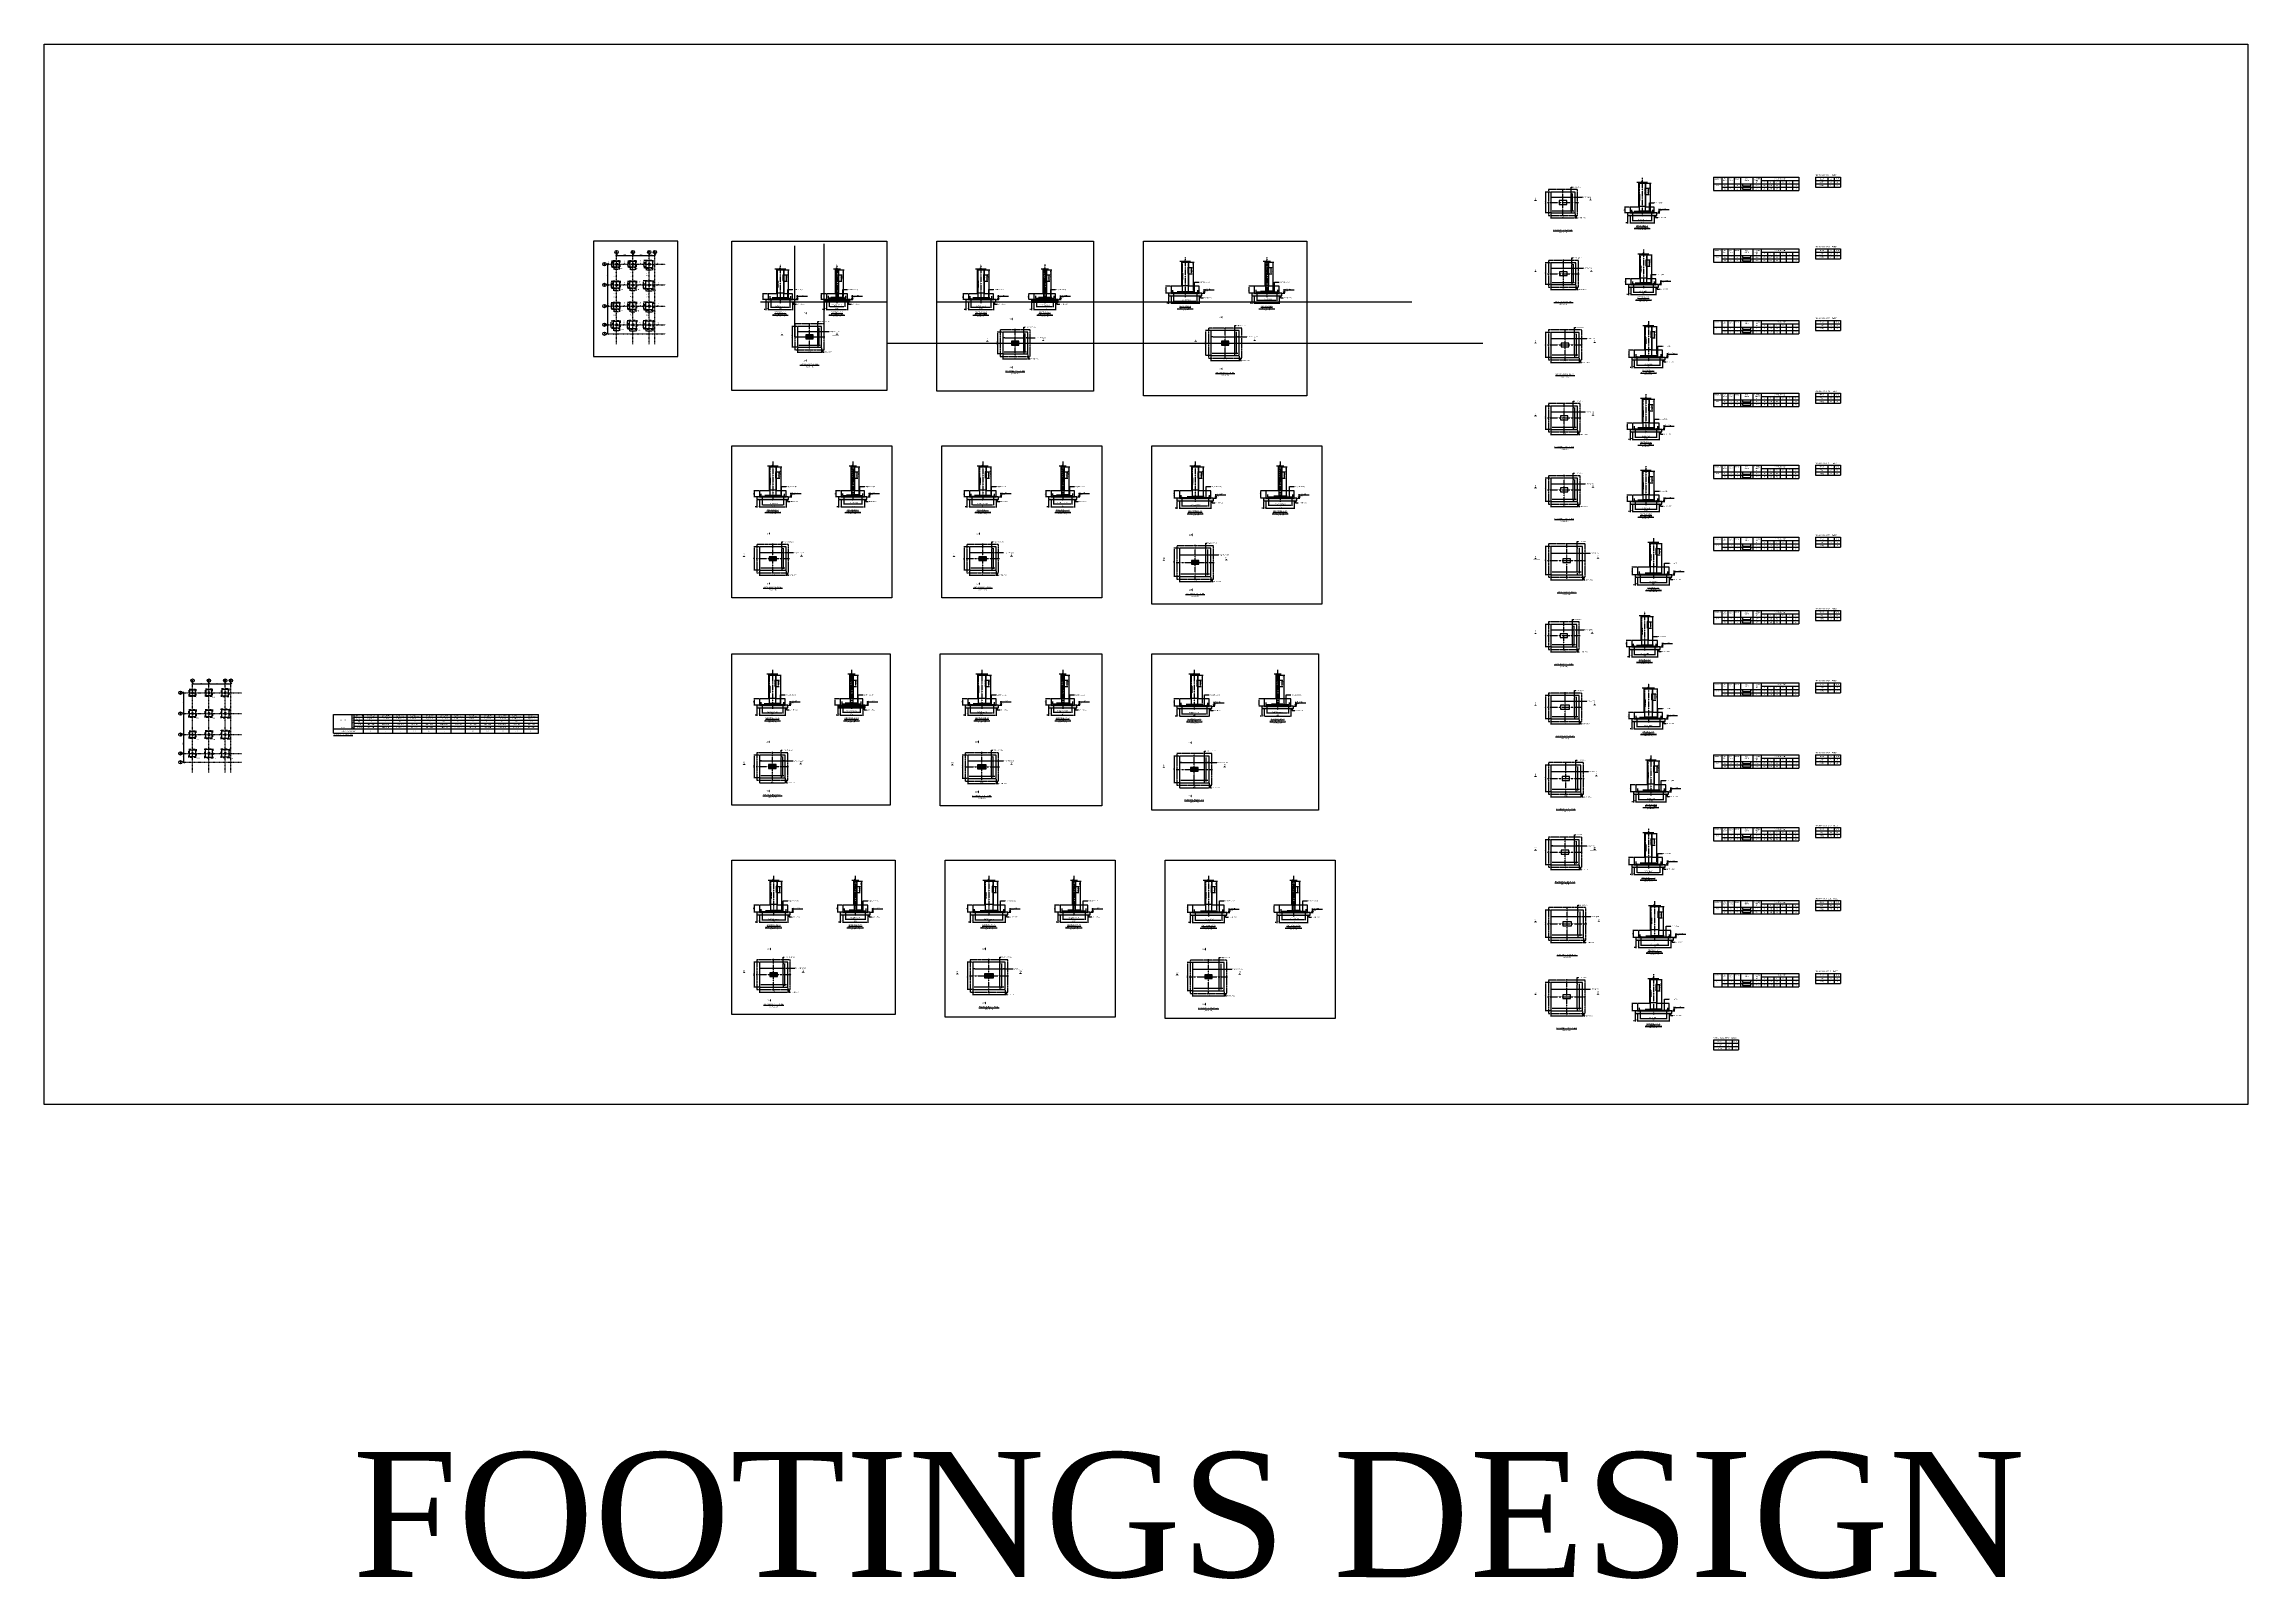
# Model space of a CAD drawing. Header units: inches. Extents: x -816171 to 9366335, y -450961 to 689132.
# Drawn here: x 5266849 to 5795954, y 27409 to 395952 of the extents above; entities that cross this region are included whole.
import ezdxf
from ezdxf.enums import TextEntityAlignment as Align

# ---------------------------------------------------------------- set-up
doc = ezdxf.new("R2010")
doc.units = ezdxf.units.IN
doc.header["$MEASUREMENT"] = 0
for name, pattern in [('Cline', [1, 0.625, -0.125, 0.125, -0.125]), ('DASHED', [0.75, 0.5, -0.25]), ('SCCenter', [1.2, 0.5, -0.3, 0.1, -0.3]), ('SCHidden', [1000, 500, -500])]:
    doc.linetypes.add(name, pattern=pattern)
for name, color, linetype in [('Center Line', 1, 'Continuous'), ('Column', 2, 'Continuous'), ('Column Nos', 7, 'Continuous'), ('Concrete Line', 2, 'Continuous'), ('Dim', 31, 'Continuous'), ('Dimension', 31, 'Continuous'), ('Footing', 4, 'Continuous'), ('Footing Nos', 4, 'Continuous'), ('Grid Line', 8, 'Continuous'), ('Hatch', 25, 'Continuous'), ('Labels', 4, 'Continuous'), ('PCC', 5, 'Continuous'), ('Reinforcement', 130, 'Continuous'), ('Schedule Border', 60, 'Continuous'), ('Schedule Header', 4, 'Continuous'), ('Schedule Line', 60, 'Continuous'), ('Section Mark', 5, 'Continuous'), ('Solid', 25, 'Continuous'), ('Text', 31, 'Continuous')]:
    doc.layers.add(name, color=color, linetype=linetype)
doc.styles.add('SC-BBS1', font='SansSerif')
doc.styles.add('SC-BBS2', font='SansSerif')
doc.styles.add('SC-FGT2', font='sanss___.ttf')
doc.styles.add('SC-FTG1', font='sanss___.ttf')
doc.styles.add('SC-FTG2', font='SansSerif')
doc.styles.get("Standard").update_dxf_attribs({"font": 'txt.shx'})
doc.dimstyles.new('RccFooting', dxfattribs={"dimtxt": 225, "dimasz": 200, "dimexe": 150, "dimexo": 150, "dimgap": 100, "dimtad": 1, "dimtoh": 1, "dimdec": 4, "dimlfac": 0.25, "dimzin": 0, "dimdsep": 46, "dimtxsty": 'SC-FTG2', "dimcen": 0.09, "dimclrd": 8, "dimclre": 8, "dimclrt": 31, "dimadec": 0, "dimazin": 0, "dimtfac": 1, "dimtdec": 0, "dimtix": 1, "dimtofl": 0, "dimtmove": 0, "dimatfit": 3, "dimfxl": 1, "dimtolj": 1, "dimtzin": 0, "dimarcsym": 0})
doc.dimstyles.new('SCDim', dxfattribs={"dimtxt": 200, "dimasz": 200, "dimexe": 75, "dimexo": 75, "dimgap": 50, "dimtad": 1, "dimtoh": 1, "dimdec": 0, "dimzin": 0, "dimdsep": 46, "dimtxsty": 'SC-BBS2', "dimcen": 0.09, "dimclrd": 8, "dimclre": 8, "dimclrt": 31, "dimadec": 0, "dimazin": 0, "dimtfac": 1, "dimtdec": 0, "dimtix": 1, "dimtofl": 0, "dimtmove": 0, "dimatfit": 3, "dimfxl": 1, "dimtolj": 1, "dimtzin": 0, "dimarcsym": 0})
doc.dimstyles.new('SCGridlineDim', dxfattribs={"dimtxt": 200, "dimasz": 0.18, "dimexe": 75, "dimexo": 75, "dimgap": 50, "dimtad": 1, "dimtoh": 1, "dimdec": 0, "dimzin": 0, "dimdsep": 46, "dimtxsty": 'SC-BBS2', "dimtsz": 200, "dimcen": 0.09, "dimclrd": 8, "dimclre": 8, "dimclrt": 31, "dimadec": 0, "dimazin": 0, "dimtfac": 1, "dimtdec": 0, "dimtix": 1, "dimtofl": 0, "dimtmove": 0, "dimatfit": 3, "dimfxl": 1, "dimtolj": 1, "dimtzin": 0, "dimarcsym": 0})

# ---------------------------------------------------------------- blocks, each defined once
blk = doc.blocks.new('*D2116')
at = {"layer": 'DEFPOINTS', "color": 0, "transparency": 16777216}
for p in [(5300387, 225642), (5300387, 225642), (5300387, 223508)]:
    blk.add_point(p, dxfattribs=at)
at = {"layer": 'Grid Line', "color": 8, "lineweight": -2, "transparency": 16777216}
for p, q in [((5300587, 225442), (5300187, 225842)), ((5300587, 223308), (5300187, 223708)), ((5300387, 223508), (5300387, 225642))]:
    blk.add_line(p, q, dxfattribs=at)
at = {"layer": 'Grid Line', "color": 31, "transparency": 16777216, "insert": (5300234, 224575), "char_height": 200, "attachment_point": 5, "rotation": 90, "style": 'SC-BBS2'}
blk.add_mtext('\\A1;2134', dxfattribs=at)
blk = doc.blocks.new('*D2117')
at = {"layer": 'DEFPOINTS', "color": 0, "transparency": 16777216}
for p in [(5300387, 230138), (5300387, 230138), (5300387, 225642)]:
    blk.add_point(p, dxfattribs=at)
at = {"layer": 'Grid Line', "color": 8, "lineweight": -2, "transparency": 16777216}
for p, q in [((5300587, 229938), (5300187, 230338)), ((5300387, 225642), (5300387, 230138)), ((5300587, 225442), (5300187, 225842))]:
    blk.add_line(p, q, dxfattribs=at)
at = {"layer": 'Grid Line', "color": 31, "transparency": 16777216, "insert": (5300234, 227890), "char_height": 200, "attachment_point": 5, "rotation": 90, "style": 'SC-BBS2'}
blk.add_mtext('\\A1;4496', dxfattribs=at)
blk = doc.blocks.new('*D2118')
at = {"layer": 'DEFPOINTS', "color": 0, "transparency": 16777216}
for p in [(5300387, 235205), (5300387, 235205), (5300387, 230138)]:
    blk.add_point(p, dxfattribs=at)
at = {"layer": 'Grid Line', "color": 8, "lineweight": -2, "transparency": 16777216}
for p, q in [((5300587, 235005), (5300187, 235405)), ((5300387, 230138), (5300387, 235205)), ((5300587, 229938), (5300187, 230338))]:
    blk.add_line(p, q, dxfattribs=at)
at = {"layer": 'Grid Line', "color": 31, "transparency": 16777216, "insert": (5300234, 232672), "char_height": 200, "attachment_point": 5, "rotation": 90, "style": 'SC-BBS2'}
blk.add_mtext('\\A1;5067', dxfattribs=at)
blk = doc.blocks.new('*D2119')
at = {"layer": 'DEFPOINTS', "color": 0, "transparency": 16777216}
for p in [(5300387, 240196), (5300387, 240196), (5300387, 235205)]:
    blk.add_point(p, dxfattribs=at)
at = {"layer": 'Grid Line', "color": 8, "lineweight": -2, "transparency": 16777216}
for p, q in [((5300587, 239996), (5300187, 240396)), ((5300387, 235205), (5300387, 240196)), ((5300587, 235005), (5300187, 235405))]:
    blk.add_line(p, q, dxfattribs=at)
at = {"layer": 'Grid Line', "color": 31, "transparency": 16777216, "insert": (5300234, 237701), "char_height": 200, "attachment_point": 5, "rotation": 90, "style": 'SC-BBS2'}
blk.add_mtext('\\A1;4991', dxfattribs=at)
blk = doc.blocks.new('*D2120')
at = {"layer": 'DEFPOINTS', "color": 0, "transparency": 16777216}
for p in [(5302487, 242296), (5306411, 242296), (5306411, 242296)]:
    blk.add_point(p, dxfattribs=at)
at = {"layer": 'Grid Line', "color": 8, "lineweight": -2, "transparency": 16777216}
for p, q in [((5302287, 242096), (5302687, 242496)), ((5302487, 242296), (5306411, 242296)), ((5306211, 242096), (5306611, 242496))]:
    blk.add_line(p, q, dxfattribs=at)
at = {"layer": 'Grid Line', "color": 31, "transparency": 16777216, "insert": (5304449, 242450), "char_height": 200, "attachment_point": 5, "style": 'SC-BBS2'}
blk.add_mtext('\\A1;3924', dxfattribs=at)
blk = doc.blocks.new('*D2121')
at = {"layer": 'DEFPOINTS', "color": 0, "transparency": 16777216}
for p in [(5306411, 242296), (5310336, 242296), (5310336, 242296)]:
    blk.add_point(p, dxfattribs=at)
at = {"layer": 'Grid Line', "color": 8, "lineweight": -2, "transparency": 16777216}
for p, q in [((5306211, 242096), (5306611, 242496)), ((5306411, 242296), (5310336, 242296)), ((5310136, 242096), (5310536, 242496))]:
    blk.add_line(p, q, dxfattribs=at)
at = {"layer": 'Grid Line', "color": 31, "transparency": 16777216, "insert": (5308373, 242450), "char_height": 200, "attachment_point": 5, "style": 'SC-BBS2'}
blk.add_mtext('\\A1;3925', dxfattribs=at)
blk = doc.blocks.new('*D2122')
at = {"layer": 'DEFPOINTS', "color": 0, "transparency": 16777216}
for p in [(5310336, 242296), (5311708, 242296), (5311708, 242296)]:
    blk.add_point(p, dxfattribs=at)
at = {"layer": 'Grid Line', "color": 8, "lineweight": -2, "transparency": 16777216}
for p, q in [((5310136, 242096), (5310536, 242496)), ((5310336, 242296), (5311708, 242296)), ((5311508, 242096), (5311908, 242496))]:
    blk.add_line(p, q, dxfattribs=at)
at = {"layer": 'Grid Line', "color": 31, "transparency": 16777216, "insert": (5311022, 242450), "char_height": 200, "attachment_point": 5, "style": 'SC-BBS2'}
blk.add_mtext('\\A1;1372', dxfattribs=at)
blk = doc.blocks.new('*D2209')
at = {"layer": 'DEFPOINTS', "color": 0, "transparency": 16777216}
for p in [(5403659, 342378), (5404909, 342378), (5404909, 341878)]:
    blk.add_point(p, dxfattribs=at)
at = {"layer": 'Dimension', "color": 8, "lineweight": -2, "transparency": 16777216}
for p, q in [((5403659, 342303), (5403659, 341803)), ((5403859, 341878), (5404709, 341878)), ((5404909, 342303), (5404909, 341803))]:
    blk.add_line(p, q, dxfattribs=at)
at = {"layer": 'Dimension', "color": 8, "transparency": 16777216}
for points in [[(5403859, 341911), (5403859, 341845), (5403659, 341878)], [(5404709, 341911), (5404709, 341845), (5404909, 341878)]]:
    blk.add_solid(points, dxfattribs=at)
at = {"layer": 'Dimension', "color": 31, "transparency": 16777216, "insert": (5404284, 342031), "char_height": 200, "attachment_point": 5, "style": 'SC-BBS2'}
blk.add_mtext('\\A1;1250', dxfattribs=at)
blk = doc.blocks.new('*D2210')
at = {"layer": 'DEFPOINTS', "color": 0, "transparency": 16777216}
for p in [(5403159, 343828), (5403659, 343828), (5403659, 342378)]:
    blk.add_point(p, dxfattribs=at)
at = {"layer": 'Dimension', "color": 8, "lineweight": -2, "transparency": 16777216}
for p, q in [((5403584, 343828), (5403084, 343828)), ((5403584, 342378), (5403084, 342378)), ((5403159, 342578), (5403159, 343628))]:
    blk.add_line(p, q, dxfattribs=at)
at = {"layer": 'Dimension', "color": 8, "transparency": 16777216}
for points in [[(5403125, 343628), (5403192, 343628), (5403159, 343828)], [(5403125, 342578), (5403192, 342578), (5403159, 342378)]]:
    blk.add_solid(points, dxfattribs=at)
at = {"layer": 'Dimension', "color": 31, "transparency": 16777216, "insert": (5403006, 343103), "char_height": 200, "attachment_point": 5, "rotation": 90, "style": 'SC-BBS2'}
blk.add_mtext('\\A1;1450', dxfattribs=at)
blk = doc.blocks.new('*D2211')
at = {"layer": 'DEFPOINTS', "color": 0, "transparency": 16777216}
for p in [(5407558, 342353), (5408858, 342353), (5408858, 341853)]:
    blk.add_point(p, dxfattribs=at)
at = {"layer": 'Dimension', "color": 8, "lineweight": -2, "transparency": 16777216}
for p, q in [((5407558, 342278), (5407558, 341778)), ((5407758, 341853), (5408658, 341853)), ((5408858, 342278), (5408858, 341778))]:
    blk.add_line(p, q, dxfattribs=at)
at = {"layer": 'Dimension', "color": 8, "transparency": 16777216}
for points in [[(5407758, 341886), (5407758, 341820), (5407558, 341853)], [(5408658, 341886), (5408658, 341820), (5408858, 341853)]]:
    blk.add_solid(points, dxfattribs=at)
at = {"layer": 'Dimension', "color": 31, "transparency": 16777216, "insert": (5408208, 342006), "char_height": 200, "attachment_point": 5, "style": 'SC-BBS2'}
blk.add_mtext('\\A1;1300', dxfattribs=at)
blk = doc.blocks.new('*D2212')
at = {"layer": 'DEFPOINTS', "color": 0, "transparency": 16777216}
for p in [(5407058, 343853), (5407558, 343853), (5407558, 342353)]:
    blk.add_point(p, dxfattribs=at)
at = {"layer": 'Dimension', "color": 8, "lineweight": -2, "transparency": 16777216}
for p, q in [((5407483, 343853), (5406983, 343853)), ((5407483, 342353), (5406983, 342353)), ((5407058, 342553), (5407058, 343653))]:
    blk.add_line(p, q, dxfattribs=at)
at = {"layer": 'Dimension', "color": 8, "transparency": 16777216}
for points in [[(5407024, 343653), (5407091, 343653), (5407058, 343853)], [(5407024, 342553), (5407091, 342553), (5407058, 342353)]]:
    blk.add_solid(points, dxfattribs=at)
at = {"layer": 'Dimension', "color": 31, "transparency": 16777216, "insert": (5406905, 343103), "char_height": 200, "attachment_point": 5, "rotation": 90, "style": 'SC-BBS2'}
blk.add_mtext('\\A1;1500', dxfattribs=at)
blk = doc.blocks.new('*D2213')
at = {"layer": 'DEFPOINTS', "color": 0, "transparency": 16777216}
for p in [(5411383, 342253), (5412883, 342253), (5412883, 341753)]:
    blk.add_point(p, dxfattribs=at)
at = {"layer": 'Dimension', "color": 8, "lineweight": -2, "transparency": 16777216}
for p, q in [((5411383, 342178), (5411383, 341678)), ((5411583, 341753), (5412683, 341753)), ((5412883, 342178), (5412883, 341678))]:
    blk.add_line(p, q, dxfattribs=at)
at = {"layer": 'Dimension', "color": 8, "transparency": 16777216}
for points in [[(5411583, 341786), (5411583, 341720), (5411383, 341753)], [(5412683, 341786), (5412683, 341720), (5412883, 341753)]]:
    blk.add_solid(points, dxfattribs=at)
at = {"layer": 'Dimension', "color": 31, "transparency": 16777216, "insert": (5412133, 341906), "char_height": 200, "attachment_point": 5, "style": 'SC-BBS2'}
blk.add_mtext('\\A1;1500', dxfattribs=at)
blk = doc.blocks.new('*D2214')
at = {"layer": 'DEFPOINTS', "color": 0, "transparency": 16777216}
for p in [(5410883, 343953), (5411383, 343953), (5411383, 342253)]:
    blk.add_point(p, dxfattribs=at)
at = {"layer": 'Dimension', "color": 8, "lineweight": -2, "transparency": 16777216}
for p, q in [((5411308, 343953), (5410808, 343953)), ((5411308, 342253), (5410808, 342253)), ((5410883, 342453), (5410883, 343753))]:
    blk.add_line(p, q, dxfattribs=at)
at = {"layer": 'Dimension', "color": 8, "transparency": 16777216}
for points in [[(5410849, 343753), (5410916, 343753), (5410883, 343953)], [(5410849, 342453), (5410916, 342453), (5410883, 342253)]]:
    blk.add_solid(points, dxfattribs=at)
at = {"layer": 'Dimension', "color": 31, "transparency": 16777216, "insert": (5410730, 343103), "char_height": 200, "attachment_point": 5, "rotation": 90, "style": 'SC-BBS2'}
blk.add_mtext('\\A1;1700', dxfattribs=at)
blk = doc.blocks.new('*D2201')
at = {"layer": 'DEFPOINTS', "color": 0, "transparency": 16777216}
for p in [(5403584, 337312), (5404984, 337312), (5404984, 336812)]:
    blk.add_point(p, dxfattribs=at)
at = {"layer": 'Dimension', "color": 8, "lineweight": -2, "transparency": 16777216}
for p, q in [((5403584, 337237), (5403584, 336737)), ((5403784, 336812), (5404784, 336812)), ((5404984, 337237), (5404984, 336737))]:
    blk.add_line(p, q, dxfattribs=at)
at = {"layer": 'Dimension', "color": 8, "transparency": 16777216}
for points in [[(5403784, 336845), (5403784, 336779), (5403584, 336812)], [(5404784, 336845), (5404784, 336779), (5404984, 336812)]]:
    blk.add_solid(points, dxfattribs=at)
at = {"layer": 'Dimension', "color": 31, "transparency": 16777216, "insert": (5404284, 336965), "char_height": 200, "attachment_point": 5, "style": 'SC-BBS2'}
blk.add_mtext('\\A1;1400', dxfattribs=at)
blk = doc.blocks.new('*D2202')
at = {"layer": 'DEFPOINTS', "color": 0, "transparency": 16777216}
for p in [(5403084, 338912), (5403584, 338912), (5403584, 337312)]:
    blk.add_point(p, dxfattribs=at)
at = {"layer": 'Dimension', "color": 8, "lineweight": -2, "transparency": 16777216}
for p, q in [((5403509, 338912), (5403009, 338912)), ((5403084, 337512), (5403084, 338712)), ((5403509, 337312), (5403009, 337312))]:
    blk.add_line(p, q, dxfattribs=at)
at = {"layer": 'Dimension', "color": 8, "transparency": 16777216}
for points in [[(5403050, 338712), (5403117, 338712), (5403084, 338912)], [(5403050, 337512), (5403117, 337512), (5403084, 337312)]]:
    blk.add_solid(points, dxfattribs=at)
at = {"layer": 'Dimension', "color": 31, "transparency": 16777216, "insert": (5402930, 338112), "char_height": 200, "attachment_point": 5, "rotation": 90, "style": 'SC-BBS2'}
blk.add_mtext('\\A1;1600', dxfattribs=at)
blk = doc.blocks.new('*D2203')
at = {"layer": 'DEFPOINTS', "color": 0, "transparency": 16777216}
for p in [(5407508, 337312), (5408908, 337312), (5408908, 336812)]:
    blk.add_point(p, dxfattribs=at)
at = {"layer": 'Dimension', "color": 8, "lineweight": -2, "transparency": 16777216}
for p, q in [((5407508, 337237), (5407508, 336737)), ((5407708, 336812), (5408708, 336812)), ((5408908, 337237), (5408908, 336737))]:
    blk.add_line(p, q, dxfattribs=at)
at = {"layer": 'Dimension', "color": 8, "transparency": 16777216}
for points in [[(5407708, 336845), (5407708, 336779), (5407508, 336812)], [(5408708, 336845), (5408708, 336779), (5408908, 336812)]]:
    blk.add_solid(points, dxfattribs=at)
at = {"layer": 'Dimension', "color": 31, "transparency": 16777216, "insert": (5408208, 336965), "char_height": 200, "attachment_point": 5, "style": 'SC-BBS2'}
blk.add_mtext('\\A1;1400', dxfattribs=at)
blk = doc.blocks.new('*D2204')
at = {"layer": 'DEFPOINTS', "color": 0, "transparency": 16777216}
for p in [(5407008, 338912), (5407508, 338912), (5407508, 337312)]:
    blk.add_point(p, dxfattribs=at)
at = {"layer": 'Dimension', "color": 8, "lineweight": -2, "transparency": 16777216}
for p, q in [((5407433, 338912), (5406933, 338912)), ((5407008, 337512), (5407008, 338712)), ((5407433, 337312), (5406933, 337312))]:
    blk.add_line(p, q, dxfattribs=at)
at = {"layer": 'Dimension', "color": 8, "transparency": 16777216}
for points in [[(5406974, 338712), (5407041, 338712), (5407008, 338912)], [(5406974, 337512), (5407041, 337512), (5407008, 337312)]]:
    blk.add_solid(points, dxfattribs=at)
at = {"layer": 'Dimension', "color": 31, "transparency": 16777216, "insert": (5406854, 338112), "char_height": 200, "attachment_point": 5, "rotation": 90, "style": 'SC-BBS2'}
blk.add_mtext('\\A1;1600', dxfattribs=at)
blk = doc.blocks.new('*D2205')
at = {"layer": 'DEFPOINTS', "color": 0, "transparency": 16777216}
for p in [(5411283, 337162), (5412983, 337162), (5412983, 336662)]:
    blk.add_point(p, dxfattribs=at)
at = {"layer": 'Dimension', "color": 8, "lineweight": -2, "transparency": 16777216}
for p, q in [((5411283, 337087), (5411283, 336587)), ((5411483, 336662), (5412783, 336662)), ((5412983, 337087), (5412983, 336587))]:
    blk.add_line(p, q, dxfattribs=at)
at = {"layer": 'Dimension', "color": 8, "transparency": 16777216}
for points in [[(5411483, 336695), (5411483, 336629), (5411283, 336662)], [(5412783, 336695), (5412783, 336629), (5412983, 336662)]]:
    blk.add_solid(points, dxfattribs=at)
at = {"layer": 'Dimension', "color": 31, "transparency": 16777216, "insert": (5412133, 336815), "char_height": 200, "attachment_point": 5, "style": 'SC-BBS2'}
blk.add_mtext('\\A1;1700', dxfattribs=at)
blk = doc.blocks.new('*D2206')
at = {"layer": 'DEFPOINTS', "color": 0, "transparency": 16777216}
for p in [(5410783, 339062), (5411283, 339062), (5411283, 337162)]:
    blk.add_point(p, dxfattribs=at)
at = {"layer": 'Dimension', "color": 8, "lineweight": -2, "transparency": 16777216}
for p, q in [((5411208, 339062), (5410708, 339062)), ((5410783, 337362), (5410783, 338862)), ((5411208, 337162), (5410708, 337162))]:
    blk.add_line(p, q, dxfattribs=at)
at = {"layer": 'Dimension', "color": 8, "transparency": 16777216}
for points in [[(5410749, 338862), (5410816, 338862), (5410783, 339062)], [(5410749, 337362), (5410816, 337362), (5410783, 337162)]]:
    blk.add_solid(points, dxfattribs=at)
at = {"layer": 'Dimension', "color": 31, "transparency": 16777216, "insert": (5410630, 338112), "char_height": 200, "attachment_point": 5, "rotation": 90, "style": 'SC-BBS2'}
blk.add_mtext('\\A1;1900', dxfattribs=at)
blk = doc.blocks.new('*D2207')
at = {"layer": 'DEFPOINTS', "color": 0, "transparency": 16777216}
for p in [(5403609, 332270), (5404959, 332270), (5404959, 331770)]:
    blk.add_point(p, dxfattribs=at)
at = {"layer": 'Dimension', "color": 8, "lineweight": -2, "transparency": 16777216}
for p, q in [((5403609, 332195), (5403609, 331695)), ((5403809, 331770), (5404759, 331770)), ((5404959, 332195), (5404959, 331695))]:
    blk.add_line(p, q, dxfattribs=at)
at = {"layer": 'Dimension', "color": 8, "transparency": 16777216}
for points in [[(5403809, 331803), (5403809, 331737), (5403609, 331770)], [(5404759, 331803), (5404759, 331737), (5404959, 331770)]]:
    blk.add_solid(points, dxfattribs=at)
at = {"layer": 'Dimension', "color": 31, "transparency": 16777216, "insert": (5404284, 331923), "char_height": 200, "attachment_point": 5, "style": 'SC-BBS2'}
blk.add_mtext('\\A1;1350', dxfattribs=at)
blk = doc.blocks.new('*D2208')
at = {"layer": 'DEFPOINTS', "color": 0, "transparency": 16777216}
for p in [(5403109, 333820), (5403609, 333820), (5403609, 332270)]:
    blk.add_point(p, dxfattribs=at)
at = {"layer": 'Dimension', "color": 8, "lineweight": -2, "transparency": 16777216}
for p, q in [((5403534, 333820), (5403034, 333820)), ((5403109, 332470), (5403109, 333620)), ((5403534, 332270), (5403034, 332270))]:
    blk.add_line(p, q, dxfattribs=at)
at = {"layer": 'Dimension', "color": 8, "transparency": 16777216}
for points in [[(5403075, 333620), (5403142, 333620), (5403109, 333820)], [(5403075, 332470), (5403142, 332470), (5403109, 332270)]]:
    blk.add_solid(points, dxfattribs=at)
at = {"layer": 'Dimension', "color": 31, "transparency": 16777216, "insert": (5402956, 333045), "char_height": 200, "attachment_point": 5, "rotation": 90, "style": 'SC-BBS2'}
blk.add_mtext('\\A1;1550', dxfattribs=at)
blk = doc.blocks.new('*D2215')
at = {"layer": 'DEFPOINTS', "color": 0, "transparency": 16777216}
for p in [(5407508, 332195), (5408908, 332195), (5408908, 331695)]:
    blk.add_point(p, dxfattribs=at)
at = {"layer": 'Dimension', "color": 8, "lineweight": -2, "transparency": 16777216}
for p, q in [((5407508, 332120), (5407508, 331620)), ((5407708, 331695), (5408708, 331695)), ((5408908, 332120), (5408908, 331620))]:
    blk.add_line(p, q, dxfattribs=at)
at = {"layer": 'Dimension', "color": 8, "transparency": 16777216}
for points in [[(5407708, 331728), (5407708, 331662), (5407508, 331695)], [(5408708, 331728), (5408708, 331662), (5408908, 331695)]]:
    blk.add_solid(points, dxfattribs=at)
at = {"layer": 'Dimension', "color": 31, "transparency": 16777216, "insert": (5408208, 331848), "char_height": 200, "attachment_point": 5, "style": 'SC-BBS2'}
blk.add_mtext('\\A1;1400', dxfattribs=at)
blk = doc.blocks.new('*D2216')
at = {"layer": 'DEFPOINTS', "color": 0, "transparency": 16777216}
for p in [(5407008, 333895), (5407508, 333895), (5407508, 332195)]:
    blk.add_point(p, dxfattribs=at)
at = {"layer": 'Dimension', "color": 8, "lineweight": -2, "transparency": 16777216}
for p, q in [((5407433, 333895), (5406933, 333895)), ((5407008, 332395), (5407008, 333695)), ((5407433, 332195), (5406933, 332195))]:
    blk.add_line(p, q, dxfattribs=at)
at = {"layer": 'Dimension', "color": 8, "transparency": 16777216}
for points in [[(5406974, 333695), (5407041, 333695), (5407008, 333895)], [(5406974, 332395), (5407041, 332395), (5407008, 332195)]]:
    blk.add_solid(points, dxfattribs=at)
at = {"layer": 'Dimension', "color": 31, "transparency": 16777216, "insert": (5406855, 333045), "char_height": 200, "attachment_point": 5, "rotation": 90, "style": 'SC-BBS2'}
blk.add_mtext('\\A1;1700', dxfattribs=at)
blk = doc.blocks.new('*D2217')
at = {"layer": 'DEFPOINTS', "color": 0, "transparency": 16777216}
for p in [(5411333, 332145), (5412933, 332145), (5412933, 331645)]:
    blk.add_point(p, dxfattribs=at)
at = {"layer": 'Dimension', "color": 8, "lineweight": -2, "transparency": 16777216}
for p, q in [((5411333, 332070), (5411333, 331570)), ((5411533, 331645), (5412733, 331645)), ((5412933, 332070), (5412933, 331570))]:
    blk.add_line(p, q, dxfattribs=at)
at = {"layer": 'Dimension', "color": 8, "transparency": 16777216}
for points in [[(5411533, 331678), (5411533, 331612), (5411333, 331645)], [(5412733, 331678), (5412733, 331612), (5412933, 331645)]]:
    blk.add_solid(points, dxfattribs=at)
at = {"layer": 'Dimension', "color": 31, "transparency": 16777216, "insert": (5412133, 331798), "char_height": 200, "attachment_point": 5, "style": 'SC-BBS2'}
blk.add_mtext('\\A1;1600', dxfattribs=at)
blk = doc.blocks.new('*D2218')
at = {"layer": 'DEFPOINTS', "color": 0, "transparency": 16777216}
for p in [(5410833, 333945), (5411333, 333945), (5411333, 332145)]:
    blk.add_point(p, dxfattribs=at)
at = {"layer": 'Dimension', "color": 8, "lineweight": -2, "transparency": 16777216}
for p, q in [((5411258, 333945), (5410758, 333945)), ((5410833, 332345), (5410833, 333745)), ((5411258, 332145), (5410758, 332145))]:
    blk.add_line(p, q, dxfattribs=at)
at = {"layer": 'Dimension', "color": 8, "transparency": 16777216}
for points in [[(5410799, 333745), (5410866, 333745), (5410833, 333945)], [(5410799, 332345), (5410866, 332345), (5410833, 332145)]]:
    blk.add_solid(points, dxfattribs=at)
at = {"layer": 'Dimension', "color": 31, "transparency": 16777216, "insert": (5410680, 333045), "char_height": 200, "attachment_point": 5, "rotation": 90, "style": 'SC-BBS2'}
blk.add_mtext('\\A1;1800', dxfattribs=at)
blk = doc.blocks.new('*D2219')
at = {"layer": 'DEFPOINTS', "color": 0, "transparency": 16777216}
for p in [(5403534, 327699), (5405034, 327699), (5405034, 327199)]:
    blk.add_point(p, dxfattribs=at)
at = {"layer": 'Dimension', "color": 8, "lineweight": -2, "transparency": 16777216}
for p, q in [((5403534, 327624), (5403534, 327124)), ((5403734, 327199), (5404834, 327199)), ((5405034, 327624), (5405034, 327124))]:
    blk.add_line(p, q, dxfattribs=at)
at = {"layer": 'Dimension', "color": 8, "transparency": 16777216}
for points in [[(5403734, 327232), (5403734, 327166), (5403534, 327199)], [(5404834, 327232), (5404834, 327166), (5405034, 327199)]]:
    blk.add_solid(points, dxfattribs=at)
at = {"layer": 'Dimension', "color": 31, "transparency": 16777216, "insert": (5404284, 327352), "char_height": 200, "attachment_point": 5, "style": 'SC-BBS2'}
blk.add_mtext('\\A1;1500', dxfattribs=at)
blk = doc.blocks.new('*D2220')
at = {"layer": 'DEFPOINTS', "color": 0, "transparency": 16777216}
for p in [(5403034, 329399), (5403534, 329399), (5403534, 327699)]:
    blk.add_point(p, dxfattribs=at)
at = {"layer": 'Dimension', "color": 8, "lineweight": -2, "transparency": 16777216}
for p, q in [((5403459, 329399), (5402959, 329399)), ((5403034, 327899), (5403034, 329199)), ((5403459, 327699), (5402959, 327699))]:
    blk.add_line(p, q, dxfattribs=at)
at = {"layer": 'Dimension', "color": 8, "transparency": 16777216}
for points in [[(5403000, 329199), (5403067, 329199), (5403034, 329399)], [(5403000, 327899), (5403067, 327899), (5403034, 327699)]]:
    blk.add_solid(points, dxfattribs=at)
at = {"layer": 'Dimension', "color": 31, "transparency": 16777216, "insert": (5402881, 328549), "char_height": 200, "attachment_point": 5, "rotation": 90, "style": 'SC-BBS2'}
blk.add_mtext('\\A1;1700', dxfattribs=at)
blk = doc.blocks.new('*D2221')
at = {"layer": 'DEFPOINTS', "color": 0, "transparency": 16777216}
for p in [(5407383, 327574), (5409033, 327574), (5409033, 327074)]:
    blk.add_point(p, dxfattribs=at)
at = {"layer": 'Dimension', "color": 8, "lineweight": -2, "transparency": 16777216}
for p, q in [((5407383, 327499), (5407383, 326999)), ((5407583, 327074), (5408833, 327074)), ((5409033, 327499), (5409033, 326999))]:
    blk.add_line(p, q, dxfattribs=at)
at = {"layer": 'Dimension', "color": 8, "transparency": 16777216}
for points in [[(5407583, 327107), (5407583, 327041), (5407383, 327074)], [(5408833, 327107), (5408833, 327041), (5409033, 327074)]]:
    blk.add_solid(points, dxfattribs=at)
at = {"layer": 'Dimension', "color": 31, "transparency": 16777216, "insert": (5408208, 327227), "char_height": 200, "attachment_point": 5, "style": 'SC-BBS2'}
blk.add_mtext('\\A1;1650', dxfattribs=at)
blk = doc.blocks.new('*D2222')
at = {"layer": 'DEFPOINTS', "color": 0, "transparency": 16777216}
for p in [(5406883, 329524), (5407383, 329524), (5407383, 327574)]:
    blk.add_point(p, dxfattribs=at)
at = {"layer": 'Dimension', "color": 8, "lineweight": -2, "transparency": 16777216}
for p, q in [((5407308, 329524), (5406808, 329524)), ((5406883, 327774), (5406883, 329324)), ((5407308, 327574), (5406808, 327574))]:
    blk.add_line(p, q, dxfattribs=at)
at = {"layer": 'Dimension', "color": 8, "transparency": 16777216}
for points in [[(5406849, 329324), (5406916, 329324), (5406883, 329524)], [(5406849, 327774), (5406916, 327774), (5406883, 327574)]]:
    blk.add_solid(points, dxfattribs=at)
at = {"layer": 'Dimension', "color": 31, "transparency": 16777216, "insert": (5406730, 328549), "char_height": 200, "attachment_point": 5, "rotation": 90, "style": 'SC-BBS2'}
blk.add_mtext('\\A1;1950', dxfattribs=at)
blk = doc.blocks.new('*D2223')
at = {"layer": 'DEFPOINTS', "color": 0, "transparency": 16777216}
for p in [(5411283, 327599), (5412983, 327599), (5412983, 327099)]:
    blk.add_point(p, dxfattribs=at)
at = {"layer": 'Dimension', "color": 8, "lineweight": -2, "transparency": 16777216}
for p, q in [((5411283, 327524), (5411283, 327024)), ((5411483, 327099), (5412783, 327099)), ((5412983, 327524), (5412983, 327024))]:
    blk.add_line(p, q, dxfattribs=at)
at = {"layer": 'Dimension', "color": 8, "transparency": 16777216}
for points in [[(5411483, 327132), (5411483, 327066), (5411283, 327099)], [(5412783, 327132), (5412783, 327066), (5412983, 327099)]]:
    blk.add_solid(points, dxfattribs=at)
at = {"layer": 'Dimension', "color": 31, "transparency": 16777216, "insert": (5412133, 327252), "char_height": 200, "attachment_point": 5, "style": 'SC-BBS2'}
blk.add_mtext('\\A1;1700', dxfattribs=at)
blk = doc.blocks.new('*D2224')
at = {"layer": 'DEFPOINTS', "color": 0, "transparency": 16777216}
for p in [(5410783, 329499), (5411283, 329499), (5411283, 327599)]:
    blk.add_point(p, dxfattribs=at)
at = {"layer": 'Dimension', "color": 8, "lineweight": -2, "transparency": 16777216}
for p, q in [((5411208, 329499), (5410708, 329499)), ((5410783, 327799), (5410783, 329299)), ((5411208, 327599), (5410708, 327599))]:
    blk.add_line(p, q, dxfattribs=at)
at = {"layer": 'Dimension', "color": 8, "transparency": 16777216}
for points in [[(5410749, 329299), (5410816, 329299), (5410783, 329499)], [(5410749, 327799), (5410816, 327799), (5410783, 327599)]]:
    blk.add_solid(points, dxfattribs=at)
at = {"layer": 'Dimension', "color": 31, "transparency": 16777216, "insert": (5410630, 328549), "char_height": 200, "attachment_point": 5, "rotation": 90, "style": 'SC-BBS2'}
blk.add_mtext('\\A1;1900', dxfattribs=at)
blk = doc.blocks.new('*D2123')
at = {"layer": 'DEFPOINTS', "color": 0, "transparency": 16777216}
for p in [(5402184, 328549), (5402184, 328549), (5402184, 326415)]:
    blk.add_point(p, dxfattribs=at)
at = {"layer": 'Grid Line', "color": 8, "lineweight": -2, "transparency": 16777216}
for p, q in [((5402384, 328349), (5401984, 328749)), ((5402184, 326415), (5402184, 328549)), ((5402259, 328549), (5402259, 328549)), ((5402384, 326215), (5401984, 326615)), ((5402259, 326415), (5402259, 326415))]:
    blk.add_line(p, q, dxfattribs=at)
at = {"layer": 'Grid Line', "color": 31, "transparency": 16777216, "insert": (5402030, 327482), "char_height": 200, "attachment_point": 5, "rotation": 90, "style": 'SC-BBS2'}
blk.add_mtext('\\A1;2134', dxfattribs=at)
blk = doc.blocks.new('*D2124')
at = {"layer": 'DEFPOINTS', "color": 0, "transparency": 16777216}
for p in [(5402184, 333045), (5402184, 333045), (5402184, 328549)]:
    blk.add_point(p, dxfattribs=at)
at = {"layer": 'Grid Line', "color": 8, "lineweight": -2, "transparency": 16777216}
for p, q in [((5402384, 332845), (5401984, 333245)), ((5402384, 328349), (5401984, 328749)), ((5402184, 328549), (5402184, 333045)), ((5402259, 333045), (5402259, 333045)), ((5402259, 328549), (5402259, 328549))]:
    blk.add_line(p, q, dxfattribs=at)
at = {"layer": 'Grid Line', "color": 31, "transparency": 16777216, "insert": (5402030, 330797), "char_height": 200, "attachment_point": 5, "rotation": 90, "style": 'SC-BBS2'}
blk.add_mtext('\\A1;4496', dxfattribs=at)
blk = doc.blocks.new('*D2125')
at = {"layer": 'DEFPOINTS', "color": 0, "transparency": 16777216}
for p in [(5402184, 338112), (5402184, 338112), (5402184, 333045)]:
    blk.add_point(p, dxfattribs=at)
at = {"layer": 'Grid Line', "color": 8, "lineweight": -2, "transparency": 16777216}
for p, q in [((5402384, 337912), (5401984, 338312)), ((5402184, 333045), (5402184, 338112)), ((5402259, 338112), (5402259, 338112)), ((5402384, 332845), (5401984, 333245)), ((5402259, 333045), (5402259, 333045))]:
    blk.add_line(p, q, dxfattribs=at)
at = {"layer": 'Grid Line', "color": 31, "transparency": 16777216, "insert": (5402030, 335579), "char_height": 200, "attachment_point": 5, "rotation": 90, "style": 'SC-BBS2'}
blk.add_mtext('\\A1;5067', dxfattribs=at)
blk = doc.blocks.new('*D2126')
at = {"layer": 'DEFPOINTS', "color": 0, "transparency": 16777216}
for p in [(5402184, 343103), (5402184, 343103), (5402184, 338112)]:
    blk.add_point(p, dxfattribs=at)
at = {"layer": 'Grid Line', "color": 8, "lineweight": -2, "transparency": 16777216}
for p, q in [((5402384, 342903), (5401984, 343303)), ((5402184, 338112), (5402184, 343103)), ((5402259, 343103), (5402259, 343103)), ((5402384, 337912), (5401984, 338312)), ((5402259, 338112), (5402259, 338112))]:
    blk.add_line(p, q, dxfattribs=at)
at = {"layer": 'Grid Line', "color": 31, "transparency": 16777216, "insert": (5402031, 340608), "char_height": 200, "attachment_point": 5, "rotation": 90, "style": 'SC-BBS2'}
blk.add_mtext('\\A1;4991', dxfattribs=at)
blk = doc.blocks.new('*D2127')
at = {"layer": 'DEFPOINTS', "color": 0, "transparency": 16777216}
for p in [(5404284, 345203), (5408208, 345203), (5408208, 345203)]:
    blk.add_point(p, dxfattribs=at)
at = {"layer": 'Grid Line', "color": 8, "lineweight": -2, "transparency": 16777216}
for p, q in [((5404084, 345003), (5404484, 345403)), ((5404284, 345203), (5408208, 345203)), ((5408008, 345003), (5408408, 345403))]:
    blk.add_line(p, q, dxfattribs=at)
at = {"layer": 'Grid Line', "color": 31, "transparency": 16777216, "insert": (5406246, 345356), "char_height": 200, "attachment_point": 5, "style": 'SC-BBS2'}
blk.add_mtext('\\A1;3924', dxfattribs=at)
blk = doc.blocks.new('*D2128')
at = {"layer": 'DEFPOINTS', "color": 0, "transparency": 16777216}
for p in [(5408208, 345203), (5412133, 345203), (5412133, 345203)]:
    blk.add_point(p, dxfattribs=at)
at = {"layer": 'Grid Line', "color": 8, "lineweight": -2, "transparency": 16777216}
for p, q in [((5408008, 345003), (5408408, 345403)), ((5408208, 345203), (5412133, 345203)), ((5411933, 345003), (5412333, 345403))]:
    blk.add_line(p, q, dxfattribs=at)
at = {"layer": 'Grid Line', "color": 31, "transparency": 16777216, "insert": (5410170, 345356), "char_height": 200, "attachment_point": 5, "style": 'SC-BBS2'}
blk.add_mtext('\\A1;3925', dxfattribs=at)
blk = doc.blocks.new('*D2129')
at = {"layer": 'DEFPOINTS', "color": 0, "transparency": 16777216}
for p in [(5412133, 345203), (5413505, 345203), (5413505, 345203)]:
    blk.add_point(p, dxfattribs=at)
at = {"layer": 'Grid Line', "color": 8, "lineweight": -2, "transparency": 16777216}
for p, q in [((5411933, 345003), (5412333, 345403)), ((5412133, 345203), (5413505, 345203)), ((5413305, 345003), (5413705, 345403))]:
    blk.add_line(p, q, dxfattribs=at)
at = {"layer": 'Grid Line', "color": 31, "transparency": 16777216, "insert": (5412819, 345356), "char_height": 200, "attachment_point": 5, "style": 'SC-BBS2'}
blk.add_mtext('\\A1;1372', dxfattribs=at)
blk = doc.blocks.new('*D2130')
at = {"layer": 'DEFPOINTS', "color": 0, "transparency": 16777216}
for p in [(5447705, 323156), (5453505, 323156), (5453505, 321956)]:
    blk.add_point(p, dxfattribs=at)
at = {"layer": 'Dim', "color": 8, "lineweight": -2, "transparency": 16777216}
for p, q in [((5447705, 323006), (5447705, 321806)), ((5453505, 323006), (5453505, 321806)), ((5447905, 321956), (5453305, 321956))]:
    blk.add_line(p, q, dxfattribs=at)
at = {"layer": 'Dim', "color": 8, "transparency": 16777216}
for points in [[(5447905, 321990), (5447905, 321923), (5447705, 321956)], [(5453305, 321990), (5453305, 321923), (5453505, 321956)]]:
    blk.add_solid(points, dxfattribs=at)
at = {"layer": 'Dim', "color": 31, "transparency": 16777216, "insert": (5450605, 322172), "char_height": 225, "attachment_point": 5, "style": 'SC-FTG2'}
blk.add_mtext('\\A1;1450', dxfattribs=at)
blk = doc.blocks.new('*D2131')
at = {"layer": 'DEFPOINTS', "color": 0, "transparency": 16777216}
for p in [(5446505, 328156), (5447705, 328156), (5447705, 323156)]:
    blk.add_point(p, dxfattribs=at)
at = {"layer": 'Dim', "color": 8, "lineweight": -2, "transparency": 16777216}
for p, q in [((5447555, 328156), (5446355, 328156)), ((5447555, 323156), (5446355, 323156)), ((5446505, 323356), (5446505, 327956))]:
    blk.add_line(p, q, dxfattribs=at)
at = {"layer": 'Dim', "color": 8, "transparency": 16777216}
for points in [[(5446471, 327956), (5446538, 327956), (5446505, 328156)], [(5446471, 323356), (5446538, 323356), (5446505, 323156)]]:
    blk.add_solid(points, dxfattribs=at)
at = {"layer": 'Dim', "color": 31, "transparency": 16777216, "insert": (5446289, 325656), "char_height": 225, "attachment_point": 5, "rotation": 90, "style": 'SC-FTG2'}
blk.add_mtext('\\A1;1250', dxfattribs=at)
blk = doc.blocks.new('*D2132')
at = {"layer": 'DEFPOINTS', "color": 0, "transparency": 16777216}
for p in [(5452345, 327836), (5452345, 323476), (5452595, 327836)]:
    blk.add_point(p, dxfattribs=at)
at = {"layer": 'Dim', "color": 8, "lineweight": -2, "transparency": 16777216}
for p, q in [((5452495, 327836), (5452745, 327836)), ((5452495, 323476), (5452745, 323476)), ((5452595, 323676), (5452595, 327636))]:
    blk.add_line(p, q, dxfattribs=at)
at = {"layer": 'Dim', "color": 8, "transparency": 16777216}
for points in [[(5452561, 327636), (5452628, 327636), (5452595, 327836)], [(5452561, 323676), (5452628, 323676), (5452595, 323476)]]:
    blk.add_solid(points, dxfattribs=at)
blk = doc.blocks.new('*D2133')
at = {"layer": 'DEFPOINTS', "color": 0, "transparency": 16777216}
for p in [(5448025, 327156), (5453185, 327156), (5453185, 326906)]:
    blk.add_point(p, dxfattribs=at)
at = {"layer": 'Dim', "color": 8, "lineweight": -2, "transparency": 16777216}
for p, q in [((5448025, 327006), (5448025, 326756)), ((5448225, 326906), (5452985, 326906)), ((5453185, 327006), (5453185, 326756))]:
    blk.add_line(p, q, dxfattribs=at)
at = {"layer": 'Dim', "color": 8, "transparency": 16777216}
for points in [[(5448225, 326940), (5448225, 326873), (5448025, 326906)], [(5452985, 326940), (5452985, 326873), (5453185, 326906)]]:
    blk.add_solid(points, dxfattribs=at)
blk = doc.blocks.new('*D2134')
at = {"layer": 'DEFPOINTS', "color": 0, "transparency": 16777216}
for p in [(5440105, 334020), (5440705, 334020), (5440705, 332220)]:
    blk.add_point(p, dxfattribs=at)
at = {"layer": 'Dim', "color": 8, "lineweight": -2, "transparency": 16777216}
for p, q in [((5440105, 333870), (5440105, 332070)), ((5440705, 333870), (5440705, 332070)), ((5439905, 332220), (5439705, 332220)), ((5440905, 332220), (5441105, 332220))]:
    blk.add_line(p, q, dxfattribs=at)
at = {"layer": 'Dim', "color": 8, "transparency": 16777216}
for points in [[(5439905, 332254), (5439905, 332187), (5440105, 332220)], [(5440905, 332254), (5440905, 332187), (5440705, 332220)]]:
    blk.add_solid(points, dxfattribs=at)
at = {"layer": 'Dim', "color": 31, "transparency": 16777216, "insert": (5440405, 332436), "char_height": 225, "attachment_point": 5, "style": 'SC-FTG2'}
blk.add_mtext('\\A1;150', dxfattribs=at)
blk = doc.blocks.new('*D2135')
at = {"layer": 'DEFPOINTS', "color": 0, "transparency": 16777216}
for p in [(5440705, 334020), (5446505, 334020), (5446505, 332220)]:
    blk.add_point(p, dxfattribs=at)
at = {"layer": 'Dim', "color": 8, "lineweight": -2, "transparency": 16777216}
for p, q in [((5440705, 333870), (5440705, 332070)), ((5446505, 333870), (5446505, 332070)), ((5440905, 332220), (5446305, 332220))]:
    blk.add_line(p, q, dxfattribs=at)
at = {"layer": 'Dim', "color": 8, "transparency": 16777216}
for points in [[(5440905, 332254), (5440905, 332187), (5440705, 332220)], [(5446305, 332254), (5446305, 332187), (5446505, 332220)]]:
    blk.add_solid(points, dxfattribs=at)
at = {"layer": 'Dim', "color": 31, "transparency": 16777216, "insert": (5443605, 332436), "char_height": 225, "attachment_point": 5, "style": 'SC-FTG2'}
blk.add_mtext('\\A1;1450', dxfattribs=at)
blk = doc.blocks.new('*D2136')
at = {"layer": 'DEFPOINTS', "color": 0, "transparency": 16777216}
for p in [(5439505, 336020), (5440705, 336020), (5440705, 334620)]:
    blk.add_point(p, dxfattribs=at)
at = {"layer": 'Dim', "color": 8, "lineweight": -2, "transparency": 16777216}
for p, q in [((5440555, 336020), (5439355, 336020)), ((5440555, 334620), (5439355, 334620)), ((5439505, 334820), (5439505, 335820))]:
    blk.add_line(p, q, dxfattribs=at)
at = {"layer": 'Dim', "color": 8, "transparency": 16777216}
for points in [[(5439471, 335820), (5439538, 335820), (5439505, 336020)], [(5439471, 334820), (5439538, 334820), (5439505, 334620)]]:
    blk.add_solid(points, dxfattribs=at)
at = {"layer": 'Dim', "color": 31, "transparency": 16777216, "insert": (5439289, 335320), "char_height": 225, "attachment_point": 5, "rotation": 90, "style": 'SC-FTG2'}
blk.add_mtext('\\A1;350', dxfattribs=at)
blk = doc.blocks.new('*D2137')
at = {"layer": 'DEFPOINTS', "color": 0, "transparency": 16777216}
for p in [(5441325, 334830), (5445885, 334830), (5445885, 332770)]:
    blk.add_point(p, dxfattribs=at)
at = {"layer": 'Dim', "color": 8, "lineweight": -2, "transparency": 16777216}
for p, q in [((5441325, 334680), (5441325, 332620)), ((5445885, 334680), (5445885, 332620)), ((5441525, 332770), (5445685, 332770))]:
    blk.add_line(p, q, dxfattribs=at)
at = {"layer": 'Dim', "color": 8, "transparency": 16777216}
for points in [[(5441525, 332804), (5441525, 332737), (5441325, 332770)], [(5445685, 332804), (5445685, 332737), (5445885, 332770)]]:
    blk.add_solid(points, dxfattribs=at)
at = {"layer": 'Dim', "color": 31, "transparency": 16777216, "insert": (5443605, 333017), "char_height": 225, "attachment_point": 5, "style": 'SC-FTG2'}
blk.add_mtext('\\A1;T12@290 C/C (B)', dxfattribs=at)
blk = doc.blocks.new('*D2138')
at = {"layer": 'DEFPOINTS', "color": 0, "transparency": 16777216}
for p in [(5444225, 340520), (5444225, 339020), (5445105, 340520)]:
    blk.add_point(p, dxfattribs=at)
at = {"layer": 'Dim', "color": 8, "lineweight": -2, "transparency": 16777216}
for p, q in [((5444375, 340520), (5445255, 340520)), ((5444375, 339020), (5445255, 339020)), ((5445105, 339220), (5445105, 340320))]:
    blk.add_line(p, q, dxfattribs=at)
at = {"layer": 'Dim', "color": 8, "transparency": 16777216}
for points in [[(5445071, 340320), (5445138, 340320), (5445105, 340520)], [(5445071, 339220), (5445138, 339220), (5445105, 339020)]]:
    blk.add_solid(points, dxfattribs=at)
at = {"layer": 'Dim', "color": 31, "transparency": 16777216, "insert": (5444892, 339770), "char_height": 225, "attachment_point": 5, "rotation": 90, "style": 'SC-FTG2'}
blk.add_mtext('\\A1;LD', dxfattribs=at)
blk = doc.blocks.new('*D2139')
at = {"layer": 'DEFPOINTS', "color": 0, "transparency": 16777216}
for p in [(5444395, 341770), (5445595, 341770), (5444395, 335080)]:
    blk.add_point(p, dxfattribs=at)
at = {"layer": 'Dim', "color": 8, "lineweight": -2, "transparency": 16777216}
for p, q in [((5444545, 341770), (5445745, 341770)), ((5445595, 335280), (5445595, 341570)), ((5444545, 335080), (5445745, 335080))]:
    blk.add_line(p, q, dxfattribs=at)
at = {"layer": 'Dim', "color": 8, "transparency": 16777216}
for points in [[(5445561, 341570), (5445628, 341570), (5445595, 341770)], [(5445561, 335280), (5445628, 335280), (5445595, 335080)]]:
    blk.add_solid(points, dxfattribs=at)
at = {"layer": 'Dim', "color": 31, "transparency": 16777216, "insert": (5445377, 340570), "char_height": 225, "attachment_point": 5, "rotation": 90, "style": 'SC-FTG2'}
blk.add_mtext('\\A1;COLUMN LINKS', dxfattribs=at)
blk = doc.blocks.new('*D2140')
at = {"layer": 'DEFPOINTS', "color": 0, "transparency": 16777216}
for p in [(5454105, 334020), (5454705, 334020), (5454705, 332220)]:
    blk.add_point(p, dxfattribs=at)
at = {"layer": 'Dim', "color": 8, "lineweight": -2, "transparency": 16777216}
for p, q in [((5454105, 333870), (5454105, 332070)), ((5454705, 333870), (5454705, 332070)), ((5453905, 332220), (5453705, 332220)), ((5454905, 332220), (5455105, 332220))]:
    blk.add_line(p, q, dxfattribs=at)
at = {"layer": 'Dim', "color": 8, "transparency": 16777216}
for points in [[(5453905, 332254), (5453905, 332187), (5454105, 332220)], [(5454905, 332254), (5454905, 332187), (5454705, 332220)]]:
    blk.add_solid(points, dxfattribs=at)
at = {"layer": 'Dim', "color": 31, "transparency": 16777216, "insert": (5454405, 332436), "char_height": 225, "attachment_point": 5, "style": 'SC-FTG2'}
blk.add_mtext('\\A1;150', dxfattribs=at)
blk = doc.blocks.new('*D2141')
at = {"layer": 'DEFPOINTS', "color": 0, "transparency": 16777216}
for p in [(5454705, 334020), (5459705, 334020), (5459705, 332220)]:
    blk.add_point(p, dxfattribs=at)
at = {"layer": 'Dim', "color": 8, "lineweight": -2, "transparency": 16777216}
for p, q in [((5454705, 333870), (5454705, 332070)), ((5459705, 333870), (5459705, 332070)), ((5454905, 332220), (5459505, 332220))]:
    blk.add_line(p, q, dxfattribs=at)
at = {"layer": 'Dim', "color": 8, "transparency": 16777216}
for points in [[(5454905, 332254), (5454905, 332187), (5454705, 332220)], [(5459505, 332254), (5459505, 332187), (5459705, 332220)]]:
    blk.add_solid(points, dxfattribs=at)
at = {"layer": 'Dim', "color": 31, "transparency": 16777216, "insert": (5457205, 332436), "char_height": 225, "attachment_point": 5, "style": 'SC-FTG2'}
blk.add_mtext('\\A1;1250', dxfattribs=at)
blk = doc.blocks.new('*D2146')
at = {"layer": 'DEFPOINTS', "color": 0, "transparency": 16777216}
for p in [(5453505, 336020), (5454705, 336020), (5454705, 334620)]:
    blk.add_point(p, dxfattribs=at)
at = {"layer": 'Dim', "color": 8, "lineweight": -2, "transparency": 16777216}
for p, q in [((5454555, 336020), (5453355, 336020)), ((5454555, 334620), (5453355, 334620)), ((5453505, 334820), (5453505, 335820))]:
    blk.add_line(p, q, dxfattribs=at)
at = {"layer": 'Dim', "color": 8, "transparency": 16777216}
for points in [[(5453471, 335820), (5453538, 335820), (5453505, 336020)], [(5453471, 334820), (5453538, 334820), (5453505, 334620)]]:
    blk.add_solid(points, dxfattribs=at)
at = {"layer": 'Dim', "color": 31, "transparency": 16777216, "insert": (5453289, 335320), "char_height": 225, "attachment_point": 5, "rotation": 90, "style": 'SC-FTG2'}
blk.add_mtext('\\A1;350', dxfattribs=at)
blk = doc.blocks.new('*D2147')
at = {"layer": 'DEFPOINTS', "color": 0, "transparency": 16777216}
for p in [(5455325, 335030), (5459085, 335030), (5459085, 332970)]:
    blk.add_point(p, dxfattribs=at)
at = {"layer": 'Dim', "color": 8, "lineweight": -2, "transparency": 16777216}
for p, q in [((5455325, 334880), (5455325, 332820)), ((5459085, 334880), (5459085, 332820)), ((5455525, 332970), (5458885, 332970))]:
    blk.add_line(p, q, dxfattribs=at)
at = {"layer": 'Dim', "color": 8, "transparency": 16777216}
for points in [[(5455525, 333004), (5455525, 332937), (5455325, 332970)], [(5458885, 333004), (5458885, 332937), (5459085, 332970)]]:
    blk.add_solid(points, dxfattribs=at)
at = {"layer": 'Dim', "color": 31, "transparency": 16777216, "insert": (5457205, 333217), "char_height": 225, "attachment_point": 5, "style": 'SC-FTG2'}
blk.add_mtext('\\A1;T12@300 C/C (B)', dxfattribs=at)
blk = doc.blocks.new('*D2148')
at = {"layer": 'DEFPOINTS', "color": 0, "transparency": 16777216}
for p in [(5457385, 340520), (5457385, 339020), (5458265, 340520)]:
    blk.add_point(p, dxfattribs=at)
at = {"layer": 'Dim', "color": 8, "lineweight": -2, "transparency": 16777216}
for p, q in [((5457535, 340520), (5458415, 340520)), ((5457535, 339020), (5458415, 339020)), ((5458265, 339220), (5458265, 340320))]:
    blk.add_line(p, q, dxfattribs=at)
at = {"layer": 'Dim', "color": 8, "transparency": 16777216}
for points in [[(5458231, 340320), (5458298, 340320), (5458265, 340520)], [(5458231, 339220), (5458298, 339220), (5458265, 339020)]]:
    blk.add_solid(points, dxfattribs=at)
at = {"layer": 'Dim', "color": 31, "transparency": 16777216, "insert": (5458052, 339770), "char_height": 225, "attachment_point": 5, "rotation": 90, "style": 'SC-FTG2'}
blk.add_mtext('\\A1;LD', dxfattribs=at)
blk = doc.blocks.new('*D2149')
at = {"layer": 'DEFPOINTS', "color": 0, "transparency": 16777216}
for p in [(5457555, 341770), (5458755, 341770), (5457555, 335180)]:
    blk.add_point(p, dxfattribs=at)
at = {"layer": 'Dim', "color": 8, "lineweight": -2, "transparency": 16777216}
for p, q in [((5457705, 341770), (5458905, 341770)), ((5458755, 335380), (5458755, 341570)), ((5457705, 335180), (5458905, 335180))]:
    blk.add_line(p, q, dxfattribs=at)
at = {"layer": 'Dim', "color": 8, "transparency": 16777216}
for points in [[(5458721, 341570), (5458788, 341570), (5458755, 341770)], [(5458721, 335380), (5458788, 335380), (5458755, 335180)]]:
    blk.add_solid(points, dxfattribs=at)
at = {"layer": 'Dim', "color": 31, "transparency": 16777216, "insert": (5458537, 340570), "char_height": 225, "attachment_point": 5, "rotation": 90, "style": 'SC-FTG2'}
blk.add_mtext('\\A1;COLUMN LINKS', dxfattribs=at)
blk = doc.blocks.new('*D2150')
at = {"layer": 'DEFPOINTS', "color": 0, "transparency": 16777216}
for p in [(5497005, 321544), (5503005, 321544), (5503005, 320344)]:
    blk.add_point(p, dxfattribs=at)
at = {"layer": 'Dim', "color": 8, "lineweight": -2, "transparency": 16777216}
for p, q in [((5497005, 321394), (5497005, 320194)), ((5497205, 320344), (5502805, 320344)), ((5503005, 321394), (5503005, 320194))]:
    blk.add_line(p, q, dxfattribs=at)
at = {"layer": 'Dim', "color": 8, "transparency": 16777216}
for points in [[(5497205, 320378), (5497205, 320311), (5497005, 320344)], [(5502805, 320378), (5502805, 320311), (5503005, 320344)]]:
    blk.add_solid(points, dxfattribs=at)
at = {"layer": 'Dim', "color": 31, "transparency": 16777216, "insert": (5500005, 320560), "char_height": 225, "attachment_point": 5, "style": 'SC-FTG2'}
blk.add_mtext('\\A1;1500', dxfattribs=at)
blk = doc.blocks.new('*D2151')
at = {"layer": 'DEFPOINTS', "color": 0, "transparency": 16777216}
for p in [(5495805, 326744), (5497005, 326744), (5497005, 321544)]:
    blk.add_point(p, dxfattribs=at)
at = {"layer": 'Dim', "color": 8, "lineweight": -2, "transparency": 16777216}
for p, q in [((5496855, 326744), (5495655, 326744)), ((5495805, 321744), (5495805, 326544)), ((5496855, 321544), (5495655, 321544))]:
    blk.add_line(p, q, dxfattribs=at)
at = {"layer": 'Dim', "color": 8, "transparency": 16777216}
for points in [[(5495771, 326544), (5495838, 326544), (5495805, 326744)], [(5495771, 321744), (5495838, 321744), (5495805, 321544)]]:
    blk.add_solid(points, dxfattribs=at)
at = {"layer": 'Dim', "color": 31, "transparency": 16777216, "insert": (5495589, 324144), "char_height": 225, "attachment_point": 5, "rotation": 90, "style": 'SC-FTG2'}
blk.add_mtext('\\A1;1300', dxfattribs=at)
blk = doc.blocks.new('*D2152')
at = {"layer": 'DEFPOINTS', "color": 0, "transparency": 16777216}
for p in [(5501805, 326424), (5502055, 326424), (5501805, 321864)]:
    blk.add_point(p, dxfattribs=at)
at = {"layer": 'Dim', "color": 8, "lineweight": -2, "transparency": 16777216}
for p, q in [((5501955, 326424), (5502205, 326424)), ((5502055, 322064), (5502055, 326224)), ((5501955, 321864), (5502205, 321864))]:
    blk.add_line(p, q, dxfattribs=at)
at = {"layer": 'Dim', "color": 8, "transparency": 16777216}
for points in [[(5502021, 326224), (5502088, 326224), (5502055, 326424)], [(5502021, 322064), (5502088, 322064), (5502055, 321864)]]:
    blk.add_solid(points, dxfattribs=at)
blk = doc.blocks.new('*D2142')
at = {"layer": 'DEFPOINTS', "color": 0, "transparency": 16777216}
for p in [(5497325, 325704), (5502685, 325704), (5502685, 325454)]:
    blk.add_point(p, dxfattribs=at)
at = {"layer": 'Dim', "color": 8, "lineweight": -2, "transparency": 16777216}
for p, q in [((5497325, 325554), (5497325, 325304)), ((5497525, 325454), (5502485, 325454)), ((5502685, 325554), (5502685, 325304))]:
    blk.add_line(p, q, dxfattribs=at)
at = {"layer": 'Dim', "color": 8, "transparency": 16777216}
for points in [[(5497525, 325488), (5497525, 325421), (5497325, 325454)], [(5502485, 325488), (5502485, 325421), (5502685, 325454)]]:
    blk.add_solid(points, dxfattribs=at)
blk = doc.blocks.new('*D2143')
at = {"layer": 'DEFPOINTS', "color": 0, "transparency": 16777216}
for p in [(5488159, 334020), (5488759, 334020), (5488759, 332220)]:
    blk.add_point(p, dxfattribs=at)
at = {"layer": 'Dim', "color": 8, "lineweight": -2, "transparency": 16777216}
for p, q in [((5488159, 333870), (5488159, 332070)), ((5488759, 333870), (5488759, 332070)), ((5487959, 332220), (5487759, 332220)), ((5488959, 332220), (5489159, 332220))]:
    blk.add_line(p, q, dxfattribs=at)
at = {"layer": 'Dim', "color": 8, "transparency": 16777216}
for points in [[(5487959, 332254), (5487959, 332187), (5488159, 332220)], [(5488959, 332254), (5488959, 332187), (5488759, 332220)]]:
    blk.add_solid(points, dxfattribs=at)
at = {"layer": 'Dim', "color": 31, "transparency": 16777216, "insert": (5488459, 332436), "char_height": 225, "attachment_point": 5, "style": 'SC-FTG2'}
blk.add_mtext('\\A1;150', dxfattribs=at)
blk = doc.blocks.new('*D2144')
at = {"layer": 'DEFPOINTS', "color": 0, "transparency": 16777216}
for p in [(5488759, 334020), (5494759, 334020), (5494759, 332220)]:
    blk.add_point(p, dxfattribs=at)
at = {"layer": 'Dim', "color": 8, "lineweight": -2, "transparency": 16777216}
for p, q in [((5488759, 333870), (5488759, 332070)), ((5494759, 333870), (5494759, 332070)), ((5488959, 332220), (5494559, 332220))]:
    blk.add_line(p, q, dxfattribs=at)
at = {"layer": 'Dim', "color": 8, "transparency": 16777216}
for points in [[(5488959, 332254), (5488959, 332187), (5488759, 332220)], [(5494559, 332254), (5494559, 332187), (5494759, 332220)]]:
    blk.add_solid(points, dxfattribs=at)
at = {"layer": 'Dim', "color": 31, "transparency": 16777216, "insert": (5491759, 332436), "char_height": 225, "attachment_point": 5, "style": 'SC-FTG2'}
blk.add_mtext('\\A1;1500', dxfattribs=at)
blk = doc.blocks.new('*D2145')
at = {"layer": 'DEFPOINTS', "color": 0, "transparency": 16777216}
for p in [(5487559, 336020), (5488759, 336020), (5488759, 334620)]:
    blk.add_point(p, dxfattribs=at)
at = {"layer": 'Dim', "color": 8, "lineweight": -2, "transparency": 16777216}
for p, q in [((5488609, 336020), (5487409, 336020)), ((5488609, 334620), (5487409, 334620)), ((5487559, 334820), (5487559, 335820))]:
    blk.add_line(p, q, dxfattribs=at)
at = {"layer": 'Dim', "color": 8, "transparency": 16777216}
for points in [[(5487526, 335820), (5487592, 335820), (5487559, 336020)], [(5487526, 334820), (5487592, 334820), (5487559, 334620)]]:
    blk.add_solid(points, dxfattribs=at)
at = {"layer": 'Dim', "color": 31, "transparency": 16777216, "insert": (5487343, 335320), "char_height": 225, "attachment_point": 5, "rotation": 90, "style": 'SC-FTG2'}
blk.add_mtext('\\A1;350', dxfattribs=at)
blk = doc.blocks.new('*D2153')
at = {"layer": 'DEFPOINTS', "color": 0, "transparency": 16777216}
for p in [(5489379, 334830), (5494139, 334830), (5494139, 332770)]:
    blk.add_point(p, dxfattribs=at)
at = {"layer": 'Dim', "color": 8, "lineweight": -2, "transparency": 16777216}
for p, q in [((5489379, 334680), (5489379, 332620)), ((5494139, 334680), (5494139, 332620)), ((5489579, 332770), (5493939, 332770))]:
    blk.add_line(p, q, dxfattribs=at)
at = {"layer": 'Dim', "color": 8, "transparency": 16777216}
for points in [[(5489579, 332804), (5489579, 332737), (5489379, 332770)], [(5493939, 332804), (5493939, 332737), (5494139, 332770)]]:
    blk.add_solid(points, dxfattribs=at)
at = {"layer": 'Dim', "color": 31, "transparency": 16777216, "insert": (5491759, 333017), "char_height": 225, "attachment_point": 5, "style": 'SC-FTG2'}
blk.add_mtext('\\A1;T12@300 C/C (B)', dxfattribs=at)
blk = doc.blocks.new('*D2154')
at = {"layer": 'DEFPOINTS', "color": 0, "transparency": 16777216}
for p in [(5492379, 340520), (5492379, 339020), (5493259, 340520)]:
    blk.add_point(p, dxfattribs=at)
at = {"layer": 'Dim', "color": 8, "lineweight": -2, "transparency": 16777216}
for p, q in [((5492529, 340520), (5493409, 340520)), ((5492529, 339020), (5493409, 339020)), ((5493259, 339220), (5493259, 340320))]:
    blk.add_line(p, q, dxfattribs=at)
at = {"layer": 'Dim', "color": 8, "transparency": 16777216}
for points in [[(5493226, 340320), (5493292, 340320), (5493259, 340520)], [(5493226, 339220), (5493292, 339220), (5493259, 339020)]]:
    blk.add_solid(points, dxfattribs=at)
at = {"layer": 'Dim', "color": 31, "transparency": 16777216, "insert": (5493046, 339770), "char_height": 225, "attachment_point": 5, "rotation": 90, "style": 'SC-FTG2'}
blk.add_mtext('\\A1;LD', dxfattribs=at)
blk = doc.blocks.new('*D2155')
at = {"layer": 'DEFPOINTS', "color": 0, "transparency": 16777216}
for p in [(5492549, 341770), (5493749, 341770), (5492549, 335080)]:
    blk.add_point(p, dxfattribs=at)
at = {"layer": 'Dim', "color": 8, "lineweight": -2, "transparency": 16777216}
for p, q in [((5492699, 341770), (5493899, 341770)), ((5493749, 335280), (5493749, 341570)), ((5492699, 335080), (5493899, 335080))]:
    blk.add_line(p, q, dxfattribs=at)
at = {"layer": 'Dim', "color": 8, "transparency": 16777216}
for points in [[(5493716, 341570), (5493782, 341570), (5493749, 341770)], [(5493716, 335280), (5493782, 335280), (5493749, 335080)]]:
    blk.add_solid(points, dxfattribs=at)
at = {"layer": 'Dim', "color": 31, "transparency": 16777216, "insert": (5493531, 340570), "char_height": 225, "attachment_point": 5, "rotation": 90, "style": 'SC-FTG2'}
blk.add_mtext('\\A1;COLUMN LINKS', dxfattribs=at)
blk = doc.blocks.new('*D2156')
at = {"layer": 'DEFPOINTS', "color": 0, "transparency": 16777216}
for p in [(5503909, 334003), (5504509, 334003), (5504509, 332203)]:
    blk.add_point(p, dxfattribs=at)
at = {"layer": 'Dim', "color": 8, "lineweight": -2, "transparency": 16777216}
for p, q in [((5503909, 333853), (5503909, 332053)), ((5504509, 333853), (5504509, 332053)), ((5503709, 332203), (5503509, 332203)), ((5504709, 332203), (5504909, 332203))]:
    blk.add_line(p, q, dxfattribs=at)
at = {"layer": 'Dim', "color": 8, "transparency": 16777216}
for points in [[(5503709, 332236), (5503709, 332170), (5503909, 332203)], [(5504709, 332236), (5504709, 332170), (5504509, 332203)]]:
    blk.add_solid(points, dxfattribs=at)
at = {"layer": 'Dim', "color": 31, "transparency": 16777216, "insert": (5504209, 332419), "char_height": 225, "attachment_point": 5, "style": 'SC-FTG2'}
blk.add_mtext('\\A1;150', dxfattribs=at)
blk = doc.blocks.new('*D2157')
at = {"layer": 'DEFPOINTS', "color": 0, "transparency": 16777216}
for p in [(5504509, 334003), (5509709, 334003), (5509709, 332203)]:
    blk.add_point(p, dxfattribs=at)
at = {"layer": 'Dim', "color": 8, "lineweight": -2, "transparency": 16777216}
for p, q in [((5504509, 333853), (5504509, 332053)), ((5509709, 333853), (5509709, 332053)), ((5504709, 332203), (5509509, 332203))]:
    blk.add_line(p, q, dxfattribs=at)
at = {"layer": 'Dim', "color": 8, "transparency": 16777216}
for points in [[(5504709, 332236), (5504709, 332170), (5504509, 332203)], [(5509509, 332236), (5509509, 332170), (5509709, 332203)]]:
    blk.add_solid(points, dxfattribs=at)
at = {"layer": 'Dim', "color": 31, "transparency": 16777216, "insert": (5507109, 332419), "char_height": 225, "attachment_point": 5, "style": 'SC-FTG2'}
blk.add_mtext('\\A1;1300', dxfattribs=at)
blk = doc.blocks.new('*D2163')
at = {"layer": 'DEFPOINTS', "color": 0, "transparency": 16777216}
for p in [(5503309, 336003), (5504509, 336003), (5504509, 334603)]:
    blk.add_point(p, dxfattribs=at)
at = {"layer": 'Dim', "color": 8, "lineweight": -2, "transparency": 16777216}
for p, q in [((5504359, 336003), (5503159, 336003)), ((5504359, 334603), (5503159, 334603)), ((5503309, 334803), (5503309, 335803))]:
    blk.add_line(p, q, dxfattribs=at)
at = {"layer": 'Dim', "color": 8, "transparency": 16777216}
for points in [[(5503276, 335803), (5503343, 335803), (5503309, 336003)], [(5503276, 334803), (5503343, 334803), (5503309, 334603)]]:
    blk.add_solid(points, dxfattribs=at)
at = {"layer": 'Dim', "color": 31, "transparency": 16777216, "insert": (5503093, 335303), "char_height": 225, "attachment_point": 5, "rotation": 90, "style": 'SC-FTG2'}
blk.add_mtext('\\A1;350', dxfattribs=at)
blk = doc.blocks.new('*D2164')
at = {"layer": 'DEFPOINTS', "color": 0, "transparency": 16777216}
for p in [(5505129, 335013), (5509089, 335013), (5509089, 332953)]:
    blk.add_point(p, dxfattribs=at)
at = {"layer": 'Dim', "color": 8, "lineweight": -2, "transparency": 16777216}
for p, q in [((5505129, 334863), (5505129, 332803)), ((5509089, 334863), (5509089, 332803)), ((5505329, 332953), (5508889, 332953))]:
    blk.add_line(p, q, dxfattribs=at)
at = {"layer": 'Dim', "color": 8, "transparency": 16777216}
for points in [[(5505329, 332986), (5505329, 332920), (5505129, 332953)], [(5508889, 332986), (5508889, 332920), (5509089, 332953)]]:
    blk.add_solid(points, dxfattribs=at)
at = {"layer": 'Dim', "color": 31, "transparency": 16777216, "insert": (5507109, 333200), "char_height": 225, "attachment_point": 5, "style": 'SC-FTG2'}
blk.add_mtext('\\A1;T12@300 C/C (B)', dxfattribs=at)
blk = doc.blocks.new('*D2165')
at = {"layer": 'DEFPOINTS', "color": 0, "transparency": 16777216}
for p in [(5507289, 340503), (5507289, 339003), (5508169, 340503)]:
    blk.add_point(p, dxfattribs=at)
at = {"layer": 'Dim', "color": 8, "lineweight": -2, "transparency": 16777216}
for p, q in [((5507439, 340503), (5508319, 340503)), ((5507439, 339003), (5508319, 339003)), ((5508169, 339203), (5508169, 340303))]:
    blk.add_line(p, q, dxfattribs=at)
at = {"layer": 'Dim', "color": 8, "transparency": 16777216}
for points in [[(5508136, 340303), (5508203, 340303), (5508169, 340503)], [(5508136, 339203), (5508203, 339203), (5508169, 339003)]]:
    blk.add_solid(points, dxfattribs=at)
at = {"layer": 'Dim', "color": 31, "transparency": 16777216, "insert": (5507957, 339753), "char_height": 225, "attachment_point": 5, "rotation": 90, "style": 'SC-FTG2'}
blk.add_mtext('\\A1;LD', dxfattribs=at)
blk = doc.blocks.new('*D2166')
at = {"layer": 'DEFPOINTS', "color": 0, "transparency": 16777216}
for p in [(5507459, 341753), (5508659, 341753), (5507459, 335163)]:
    blk.add_point(p, dxfattribs=at)
at = {"layer": 'Dim', "color": 8, "lineweight": -2, "transparency": 16777216}
for p, q in [((5507609, 341753), (5508809, 341753)), ((5508659, 335363), (5508659, 341553)), ((5507609, 335163), (5508809, 335163))]:
    blk.add_line(p, q, dxfattribs=at)
at = {"layer": 'Dim', "color": 8, "transparency": 16777216}
for points in [[(5508626, 341553), (5508693, 341553), (5508659, 341753)], [(5508626, 335363), (5508693, 335363), (5508659, 335163)]]:
    blk.add_solid(points, dxfattribs=at)
at = {"layer": 'Dim', "color": 31, "transparency": 16777216, "insert": (5508442, 340553), "char_height": 225, "attachment_point": 5, "rotation": 90, "style": 'SC-FTG2'}
blk.add_mtext('\\A1;COLUMN LINKS', dxfattribs=at)
blk = doc.blocks.new('*D2167')
at = {"layer": 'DEFPOINTS', "color": 0, "transparency": 16777216}
for p in [(5547005, 321144), (5553805, 321144), (5553805, 319944)]:
    blk.add_point(p, dxfattribs=at)
at = {"layer": 'Dim', "color": 8, "lineweight": -2, "transparency": 16777216}
for p, q in [((5547005, 320994), (5547005, 319794)), ((5547205, 319944), (5553605, 319944)), ((5553805, 320994), (5553805, 319794))]:
    blk.add_line(p, q, dxfattribs=at)
at = {"layer": 'Dim', "color": 8, "transparency": 16777216}
for points in [[(5547205, 319978), (5547205, 319911), (5547005, 319944)], [(5553605, 319978), (5553605, 319911), (5553805, 319944)]]:
    blk.add_solid(points, dxfattribs=at)
at = {"layer": 'Dim', "color": 31, "transparency": 16777216, "insert": (5550405, 320160), "char_height": 225, "attachment_point": 5, "style": 'SC-FTG2'}
blk.add_mtext('\\A1;1700', dxfattribs=at)
blk = doc.blocks.new('*D2168')
at = {"layer": 'DEFPOINTS', "color": 0, "transparency": 16777216}
for p in [(5545805, 327144), (5547005, 327144), (5547005, 321144)]:
    blk.add_point(p, dxfattribs=at)
at = {"layer": 'Dim', "color": 8, "lineweight": -2, "transparency": 16777216}
for p, q in [((5546855, 327144), (5545655, 327144)), ((5545805, 321344), (5545805, 326944)), ((5546855, 321144), (5545655, 321144))]:
    blk.add_line(p, q, dxfattribs=at)
at = {"layer": 'Dim', "color": 8, "transparency": 16777216}
for points in [[(5545771, 326944), (5545838, 326944), (5545805, 327144)], [(5545771, 321344), (5545838, 321344), (5545805, 321144)]]:
    blk.add_solid(points, dxfattribs=at)
at = {"layer": 'Dim', "color": 31, "transparency": 16777216, "insert": (5545589, 324144), "char_height": 225, "attachment_point": 5, "rotation": 90, "style": 'SC-FTG2'}
blk.add_mtext('\\A1;1500', dxfattribs=at)
blk = doc.blocks.new('*D2169')
at = {"layer": 'DEFPOINTS', "color": 0, "transparency": 16777216}
for p in [(5552445, 326824), (5552695, 326824), (5552445, 321464)]:
    blk.add_point(p, dxfattribs=at)
at = {"layer": 'Dim', "color": 8, "lineweight": -2, "transparency": 16777216}
for p, q in [((5552595, 326824), (5552845, 326824)), ((5552695, 321664), (5552695, 326624)), ((5552595, 321464), (5552845, 321464))]:
    blk.add_line(p, q, dxfattribs=at)
at = {"layer": 'Dim', "color": 8, "transparency": 16777216}
for points in [[(5552661, 326624), (5552728, 326624), (5552695, 326824)], [(5552661, 321664), (5552728, 321664), (5552695, 321464)]]:
    blk.add_solid(points, dxfattribs=at)
blk = doc.blocks.new('*D2170')
at = {"layer": 'DEFPOINTS', "color": 0, "transparency": 16777216}
for p in [(5547325, 325944), (5553485, 325944), (5553485, 325694)]:
    blk.add_point(p, dxfattribs=at)
at = {"layer": 'Dim', "color": 8, "lineweight": -2, "transparency": 16777216}
for p, q in [((5547325, 325794), (5547325, 325544)), ((5547525, 325694), (5553285, 325694)), ((5553485, 325794), (5553485, 325544))]:
    blk.add_line(p, q, dxfattribs=at)
at = {"layer": 'Dim', "color": 8, "transparency": 16777216}
for points in [[(5547525, 325728), (5547525, 325661), (5547325, 325694)], [(5553285, 325728), (5553285, 325661), (5553485, 325694)]]:
    blk.add_solid(points, dxfattribs=at)
blk = doc.blocks.new('*D2171')
at = {"layer": 'DEFPOINTS', "color": 0, "transparency": 16777216}
for p in [(5536805, 335503), (5537405, 335503), (5537405, 333703)]:
    blk.add_point(p, dxfattribs=at)
at = {"layer": 'Dim', "color": 8, "lineweight": -2, "transparency": 16777216}
for p, q in [((5536605, 333703), (5536405, 333703)), ((5536805, 335353), (5536805, 333553)), ((5537405, 335353), (5537405, 333553)), ((5537605, 333703), (5537805, 333703))]:
    blk.add_line(p, q, dxfattribs=at)
at = {"layer": 'Dim', "color": 8, "transparency": 16777216}
for points in [[(5536605, 333736), (5536605, 333670), (5536805, 333703)], [(5537605, 333736), (5537605, 333670), (5537405, 333703)]]:
    blk.add_solid(points, dxfattribs=at)
at = {"layer": 'Dim', "color": 31, "transparency": 16777216, "insert": (5537105, 333919), "char_height": 225, "attachment_point": 5, "style": 'SC-FTG2'}
blk.add_mtext('\\A1;150', dxfattribs=at)
blk = doc.blocks.new('*D2172')
at = {"layer": 'DEFPOINTS', "color": 0, "transparency": 16777216}
for p in [(5537405, 335503), (5544205, 335503), (5544205, 333703)]:
    blk.add_point(p, dxfattribs=at)
at = {"layer": 'Dim', "color": 8, "lineweight": -2, "transparency": 16777216}
for p, q in [((5537405, 335353), (5537405, 333553)), ((5537605, 333703), (5544005, 333703)), ((5544205, 335353), (5544205, 333553))]:
    blk.add_line(p, q, dxfattribs=at)
at = {"layer": 'Dim', "color": 8, "transparency": 16777216}
for points in [[(5537605, 333736), (5537605, 333670), (5537405, 333703)], [(5544005, 333736), (5544005, 333670), (5544205, 333703)]]:
    blk.add_solid(points, dxfattribs=at)
at = {"layer": 'Dim', "color": 31, "transparency": 16777216, "insert": (5540805, 333919), "char_height": 225, "attachment_point": 5, "style": 'SC-FTG2'}
blk.add_mtext('\\A1;1700', dxfattribs=at)
blk = doc.blocks.new('*D2173')
at = {"layer": 'DEFPOINTS', "color": 0, "transparency": 16777216}
for p in [(5536205, 337803), (5537405, 337803), (5537405, 336103)]:
    blk.add_point(p, dxfattribs=at)
at = {"layer": 'Dim', "color": 8, "lineweight": -2, "transparency": 16777216}
for p, q in [((5537255, 337803), (5536055, 337803)), ((5537255, 336103), (5536055, 336103)), ((5536205, 336303), (5536205, 337603))]:
    blk.add_line(p, q, dxfattribs=at)
at = {"layer": 'Dim', "color": 8, "transparency": 16777216}
for points in [[(5536171, 337603), (5536238, 337603), (5536205, 337803)], [(5536171, 336303), (5536238, 336303), (5536205, 336103)]]:
    blk.add_solid(points, dxfattribs=at)
at = {"layer": 'Dim', "color": 31, "transparency": 16777216, "insert": (5535989, 336953), "char_height": 225, "attachment_point": 5, "rotation": 90, "style": 'SC-FTG2'}
blk.add_mtext('\\A1;425', dxfattribs=at)
blk = doc.blocks.new('*D2158')
at = {"layer": 'DEFPOINTS', "color": 0, "transparency": 16777216}
for p in [(5538025, 336313), (5543585, 336313), (5543585, 334253)]:
    blk.add_point(p, dxfattribs=at)
at = {"layer": 'Dim', "color": 8, "lineweight": -2, "transparency": 16777216}
for p, q in [((5538025, 336163), (5538025, 334103)), ((5538225, 334253), (5543385, 334253)), ((5543585, 336163), (5543585, 334103))]:
    blk.add_line(p, q, dxfattribs=at)
at = {"layer": 'Dim', "color": 8, "transparency": 16777216}
for points in [[(5538225, 334286), (5538225, 334220), (5538025, 334253)], [(5543385, 334286), (5543385, 334220), (5543585, 334253)]]:
    blk.add_solid(points, dxfattribs=at)
at = {"layer": 'Dim', "color": 31, "transparency": 16777216, "insert": (5540805, 334500), "char_height": 225, "attachment_point": 5, "style": 'SC-FTG2'}
blk.add_mtext('\\A1;T12@245 C/C (B)', dxfattribs=at)
blk = doc.blocks.new('*D2159')
at = {"layer": 'DEFPOINTS', "color": 0, "transparency": 16777216}
for p in [(5541425, 342303), (5541425, 340803), (5542305, 342303)]:
    blk.add_point(p, dxfattribs=at)
at = {"layer": 'Dim', "color": 8, "lineweight": -2, "transparency": 16777216}
for p, q in [((5541575, 342303), (5542455, 342303)), ((5541575, 340803), (5542455, 340803)), ((5542305, 341003), (5542305, 342103))]:
    blk.add_line(p, q, dxfattribs=at)
at = {"layer": 'Dim', "color": 8, "transparency": 16777216}
for points in [[(5542271, 342103), (5542338, 342103), (5542305, 342303)], [(5542271, 341003), (5542338, 341003), (5542305, 340803)]]:
    blk.add_solid(points, dxfattribs=at)
at = {"layer": 'Dim', "color": 31, "transparency": 16777216, "insert": (5542092, 341553), "char_height": 225, "attachment_point": 5, "rotation": 90, "style": 'SC-FTG2'}
blk.add_mtext('\\A1;LD', dxfattribs=at)
blk = doc.blocks.new('*D2160')
at = {"layer": 'DEFPOINTS', "color": 0, "transparency": 16777216}
for p in [(5541595, 343553), (5542795, 343553), (5541595, 336563)]:
    blk.add_point(p, dxfattribs=at)
at = {"layer": 'Dim', "color": 8, "lineweight": -2, "transparency": 16777216}
for p, q in [((5541745, 343553), (5542945, 343553)), ((5542795, 336763), (5542795, 343353)), ((5541745, 336563), (5542945, 336563))]:
    blk.add_line(p, q, dxfattribs=at)
at = {"layer": 'Dim', "color": 8, "transparency": 16777216}
for points in [[(5542761, 343353), (5542828, 343353), (5542795, 343553)], [(5542761, 336763), (5542828, 336763), (5542795, 336563)]]:
    blk.add_solid(points, dxfattribs=at)
at = {"layer": 'Dim', "color": 31, "transparency": 16777216, "insert": (5542577, 342353), "char_height": 225, "attachment_point": 5, "rotation": 90, "style": 'SC-FTG2'}
blk.add_mtext('\\A1;COLUMN LINKS', dxfattribs=at)
blk = doc.blocks.new('*D2161')
at = {"layer": 'DEFPOINTS', "color": 0, "transparency": 16777216}
for p in [(5556805, 335503), (5557405, 335503), (5557405, 333703)]:
    blk.add_point(p, dxfattribs=at)
at = {"layer": 'Dim', "color": 8, "lineweight": -2, "transparency": 16777216}
for p, q in [((5556605, 333703), (5556405, 333703)), ((5556805, 335353), (5556805, 333553)), ((5557405, 335353), (5557405, 333553)), ((5557605, 333703), (5557805, 333703))]:
    blk.add_line(p, q, dxfattribs=at)
at = {"layer": 'Dim', "color": 8, "transparency": 16777216}
for points in [[(5556605, 333736), (5556605, 333670), (5556805, 333703)], [(5557605, 333736), (5557605, 333670), (5557405, 333703)]]:
    blk.add_solid(points, dxfattribs=at)
at = {"layer": 'Dim', "color": 31, "transparency": 16777216, "insert": (5557105, 333919), "char_height": 225, "attachment_point": 5, "style": 'SC-FTG2'}
blk.add_mtext('\\A1;150', dxfattribs=at)
blk = doc.blocks.new('*D2162')
at = {"layer": 'DEFPOINTS', "color": 0, "transparency": 16777216}
for p in [(5557405, 335503), (5563405, 335503), (5563405, 333703)]:
    blk.add_point(p, dxfattribs=at)
at = {"layer": 'Dim', "color": 8, "lineweight": -2, "transparency": 16777216}
for p, q in [((5557405, 335353), (5557405, 333553)), ((5557605, 333703), (5563205, 333703)), ((5563405, 335353), (5563405, 333553))]:
    blk.add_line(p, q, dxfattribs=at)
at = {"layer": 'Dim', "color": 8, "transparency": 16777216}
for points in [[(5557605, 333736), (5557605, 333670), (5557405, 333703)], [(5563205, 333736), (5563205, 333670), (5563405, 333703)]]:
    blk.add_solid(points, dxfattribs=at)
at = {"layer": 'Dim', "color": 31, "transparency": 16777216, "insert": (5560405, 333919), "char_height": 225, "attachment_point": 5, "style": 'SC-FTG2'}
blk.add_mtext('\\A1;1500', dxfattribs=at)
blk = doc.blocks.new('*D2180')
at = {"layer": 'DEFPOINTS', "color": 0, "transparency": 16777216}
for p in [(5556205, 337803), (5557405, 337803), (5557405, 336103)]:
    blk.add_point(p, dxfattribs=at)
at = {"layer": 'Dim', "color": 8, "lineweight": -2, "transparency": 16777216}
for p, q in [((5557255, 337803), (5556055, 337803)), ((5557255, 336103), (5556055, 336103)), ((5556205, 336303), (5556205, 337603))]:
    blk.add_line(p, q, dxfattribs=at)
at = {"layer": 'Dim', "color": 8, "transparency": 16777216}
for points in [[(5556171, 337603), (5556238, 337603), (5556205, 337803)], [(5556171, 336303), (5556238, 336303), (5556205, 336103)]]:
    blk.add_solid(points, dxfattribs=at)
at = {"layer": 'Dim', "color": 31, "transparency": 16777216, "insert": (5555989, 336953), "char_height": 225, "attachment_point": 5, "rotation": 90, "style": 'SC-FTG2'}
blk.add_mtext('\\A1;425', dxfattribs=at)
blk = doc.blocks.new('*D2181')
at = {"layer": 'DEFPOINTS', "color": 0, "transparency": 16777216}
for p in [(5558025, 336513), (5562785, 336513), (5562785, 334453)]:
    blk.add_point(p, dxfattribs=at)
at = {"layer": 'Dim', "color": 8, "lineweight": -2, "transparency": 16777216}
for p, q in [((5558025, 336363), (5558025, 334303)), ((5558225, 334453), (5562585, 334453)), ((5562785, 336363), (5562785, 334303))]:
    blk.add_line(p, q, dxfattribs=at)
at = {"layer": 'Dim', "color": 8, "transparency": 16777216}
for points in [[(5558225, 334486), (5558225, 334420), (5558025, 334453)], [(5562585, 334486), (5562585, 334420), (5562785, 334453)]]:
    blk.add_solid(points, dxfattribs=at)
at = {"layer": 'Dim', "color": 31, "transparency": 16777216, "insert": (5560405, 334700), "char_height": 225, "attachment_point": 5, "style": 'SC-FTG2'}
blk.add_mtext('\\A1;T12@250 C/C (B)', dxfattribs=at)
blk = doc.blocks.new('*D2182')
at = {"layer": 'DEFPOINTS', "color": 0, "transparency": 16777216}
for p in [(5560585, 342303), (5560585, 340803), (5561465, 342303)]:
    blk.add_point(p, dxfattribs=at)
at = {"layer": 'Dim', "color": 8, "lineweight": -2, "transparency": 16777216}
for p, q in [((5560735, 342303), (5561615, 342303)), ((5560735, 340803), (5561615, 340803)), ((5561465, 341003), (5561465, 342103))]:
    blk.add_line(p, q, dxfattribs=at)
at = {"layer": 'Dim', "color": 8, "transparency": 16777216}
for points in [[(5561431, 342103), (5561498, 342103), (5561465, 342303)], [(5561431, 341003), (5561498, 341003), (5561465, 340803)]]:
    blk.add_solid(points, dxfattribs=at)
at = {"layer": 'Dim', "color": 31, "transparency": 16777216, "insert": (5561252, 341553), "char_height": 225, "attachment_point": 5, "rotation": 90, "style": 'SC-FTG2'}
blk.add_mtext('\\A1;LD', dxfattribs=at)
blk = doc.blocks.new('*D2183')
at = {"layer": 'DEFPOINTS', "color": 0, "transparency": 16777216}
for p in [(5560755, 343553), (5561955, 343553), (5560755, 336663)]:
    blk.add_point(p, dxfattribs=at)
at = {"layer": 'Dim', "color": 8, "lineweight": -2, "transparency": 16777216}
for p, q in [((5560905, 343553), (5562105, 343553)), ((5561955, 336863), (5561955, 343353)), ((5560905, 336663), (5562105, 336663))]:
    blk.add_line(p, q, dxfattribs=at)
at = {"layer": 'Dim', "color": 8, "transparency": 16777216}
for points in [[(5561921, 343353), (5561988, 343353), (5561955, 343553)], [(5561921, 336863), (5561988, 336863), (5561955, 336663)]]:
    blk.add_solid(points, dxfattribs=at)
at = {"layer": 'Dim', "color": 31, "transparency": 16777216, "insert": (5561737, 342353), "char_height": 225, "attachment_point": 5, "rotation": 90, "style": 'SC-FTG2'}
blk.add_mtext('\\A1;COLUMN LINKS', dxfattribs=at)
blk = doc.blocks.new('*D2184')
at = {"layer": 'DEFPOINTS', "color": 0, "transparency": 16777216}
for p in [(5438605, 269603), (5445005, 269603), (5445005, 268403)]:
    blk.add_point(p, dxfattribs=at)
at = {"layer": 'Dim', "color": 8, "lineweight": -2, "transparency": 16777216}
for p, q in [((5438605, 269453), (5438605, 268253)), ((5438805, 268403), (5444805, 268403)), ((5445005, 269453), (5445005, 268253))]:
    blk.add_line(p, q, dxfattribs=at)
at = {"layer": 'Dim', "color": 8, "transparency": 16777216}
for points in [[(5438805, 268436), (5438805, 268370), (5438605, 268403)], [(5444805, 268436), (5444805, 268370), (5445005, 268403)]]:
    blk.add_solid(points, dxfattribs=at)
at = {"layer": 'Dim', "color": 31, "transparency": 16777216, "insert": (5441805, 268619), "char_height": 225, "attachment_point": 5, "style": 'SC-FTG2'}
blk.add_mtext('\\A1;1600', dxfattribs=at)
blk = doc.blocks.new('*D2185')
at = {"layer": 'DEFPOINTS', "color": 0, "transparency": 16777216}
for p in [(5437405, 275203), (5438605, 275203), (5438605, 269603)]:
    blk.add_point(p, dxfattribs=at)
at = {"layer": 'Dim', "color": 8, "lineweight": -2, "transparency": 16777216}
for p, q in [((5438455, 275203), (5437255, 275203)), ((5437405, 269803), (5437405, 275003)), ((5438455, 269603), (5437255, 269603))]:
    blk.add_line(p, q, dxfattribs=at)
at = {"layer": 'Dim', "color": 8, "transparency": 16777216}
for points in [[(5437371, 275003), (5437438, 275003), (5437405, 275203)], [(5437371, 269803), (5437438, 269803), (5437405, 269603)]]:
    blk.add_solid(points, dxfattribs=at)
at = {"layer": 'Dim', "color": 31, "transparency": 16777216, "insert": (5437189, 272403), "char_height": 225, "attachment_point": 5, "rotation": 90, "style": 'SC-FTG2'}
blk.add_mtext('\\A1;1400', dxfattribs=at)
blk = doc.blocks.new('*D2186')
at = {"layer": 'DEFPOINTS', "color": 0, "transparency": 16777216}
for p in [(5443725, 274883), (5443725, 269923), (5443975, 274883)]:
    blk.add_point(p, dxfattribs=at)
at = {"layer": 'Dim', "color": 8, "lineweight": -2, "transparency": 16777216}
for p, q in [((5443875, 274883), (5444125, 274883)), ((5443875, 269923), (5444125, 269923)), ((5443975, 270123), (5443975, 274683))]:
    blk.add_line(p, q, dxfattribs=at)
at = {"layer": 'Dim', "color": 8, "transparency": 16777216}
for points in [[(5443941, 274683), (5444008, 274683), (5443975, 274883)], [(5443941, 270123), (5444008, 270123), (5443975, 269923)]]:
    blk.add_solid(points, dxfattribs=at)
blk = doc.blocks.new('*D2187')
at = {"layer": 'DEFPOINTS', "color": 0, "transparency": 16777216}
for p in [(5438925, 274083), (5444685, 274083), (5444685, 273833)]:
    blk.add_point(p, dxfattribs=at)
at = {"layer": 'Dim', "color": 8, "lineweight": -2, "transparency": 16777216}
for p, q in [((5438925, 273933), (5438925, 273683)), ((5439125, 273833), (5444485, 273833)), ((5444685, 273933), (5444685, 273683))]:
    blk.add_line(p, q, dxfattribs=at)
at = {"layer": 'Dim', "color": 8, "transparency": 16777216}
for points in [[(5439125, 273866), (5439125, 273800), (5438925, 273833)], [(5444485, 273866), (5444485, 273800), (5444685, 273833)]]:
    blk.add_solid(points, dxfattribs=at)
blk = doc.blocks.new('*D2188')
at = {"layer": 'DEFPOINTS', "color": 0, "transparency": 16777216}
for p in [(5438005, 286603), (5438605, 286603), (5438605, 284803)]:
    blk.add_point(p, dxfattribs=at)
at = {"layer": 'Dim', "color": 8, "lineweight": -2, "transparency": 16777216}
for p, q in [((5438005, 286453), (5438005, 284653)), ((5438605, 286453), (5438605, 284653)), ((5437805, 284803), (5437605, 284803)), ((5438805, 284803), (5439005, 284803))]:
    blk.add_line(p, q, dxfattribs=at)
at = {"layer": 'Dim', "color": 8, "transparency": 16777216}
for points in [[(5437805, 284836), (5437805, 284770), (5438005, 284803)], [(5438805, 284836), (5438805, 284770), (5438605, 284803)]]:
    blk.add_solid(points, dxfattribs=at)
at = {"layer": 'Dim', "color": 31, "transparency": 16777216, "insert": (5438305, 285019), "char_height": 225, "attachment_point": 5, "style": 'SC-FTG2'}
blk.add_mtext('\\A1;150', dxfattribs=at)
blk = doc.blocks.new('*D2189')
at = {"layer": 'DEFPOINTS', "color": 0, "transparency": 16777216}
for p in [(5438605, 286603), (5445005, 286603), (5445005, 284803)]:
    blk.add_point(p, dxfattribs=at)
at = {"layer": 'Dim', "color": 8, "lineweight": -2, "transparency": 16777216}
for p, q in [((5438605, 286453), (5438605, 284653)), ((5445005, 286453), (5445005, 284653)), ((5438805, 284803), (5444805, 284803))]:
    blk.add_line(p, q, dxfattribs=at)
at = {"layer": 'Dim', "color": 8, "transparency": 16777216}
for points in [[(5438805, 284836), (5438805, 284770), (5438605, 284803)], [(5444805, 284836), (5444805, 284770), (5445005, 284803)]]:
    blk.add_solid(points, dxfattribs=at)
at = {"layer": 'Dim', "color": 31, "transparency": 16777216, "insert": (5441805, 285019), "char_height": 225, "attachment_point": 5, "style": 'SC-FTG2'}
blk.add_mtext('\\A1;1600', dxfattribs=at)
blk = doc.blocks.new('*D2190')
at = {"layer": 'DEFPOINTS', "color": 0, "transparency": 16777216}
for p in [(5437405, 288703), (5438605, 288703), (5438605, 287203)]:
    blk.add_point(p, dxfattribs=at)
at = {"layer": 'Dim', "color": 8, "lineweight": -2, "transparency": 16777216}
for p, q in [((5438455, 288703), (5437255, 288703)), ((5438455, 287203), (5437255, 287203)), ((5437405, 287403), (5437405, 288503))]:
    blk.add_line(p, q, dxfattribs=at)
at = {"layer": 'Dim', "color": 8, "transparency": 16777216}
for points in [[(5437371, 288503), (5437438, 288503), (5437405, 288703)], [(5437371, 287403), (5437438, 287403), (5437405, 287203)]]:
    blk.add_solid(points, dxfattribs=at)
at = {"layer": 'Dim', "color": 31, "transparency": 16777216, "insert": (5437189, 287953), "char_height": 225, "attachment_point": 5, "rotation": 90, "style": 'SC-FTG2'}
blk.add_mtext('\\A1;375', dxfattribs=at)
blk = doc.blocks.new('*D2174')
at = {"layer": 'DEFPOINTS', "color": 0, "transparency": 16777216}
for p in [(5439225, 287413), (5444385, 287413), (5444385, 285353)]:
    blk.add_point(p, dxfattribs=at)
at = {"layer": 'Dim', "color": 8, "lineweight": -2, "transparency": 16777216}
for p, q in [((5439225, 287263), (5439225, 285203)), ((5444385, 287263), (5444385, 285203)), ((5439425, 285353), (5444185, 285353))]:
    blk.add_line(p, q, dxfattribs=at)
at = {"layer": 'Dim', "color": 8, "transparency": 16777216}
for points in [[(5439425, 285386), (5439425, 285320), (5439225, 285353)], [(5444185, 285386), (5444185, 285320), (5444385, 285353)]]:
    blk.add_solid(points, dxfattribs=at)
at = {"layer": 'Dim', "color": 31, "transparency": 16777216, "insert": (5441805, 285600), "char_height": 225, "attachment_point": 5, "style": 'SC-FTG2'}
blk.add_mtext('\\A1;T12@270 C/C (B)', dxfattribs=at)
blk = doc.blocks.new('*D2175')
at = {"layer": 'DEFPOINTS', "color": 0, "transparency": 16777216}
for p in [(5442425, 293203), (5442425, 291703), (5443305, 293203)]:
    blk.add_point(p, dxfattribs=at)
at = {"layer": 'Dim', "color": 8, "lineweight": -2, "transparency": 16777216}
for p, q in [((5442575, 293203), (5443455, 293203)), ((5442575, 291703), (5443455, 291703)), ((5443305, 291903), (5443305, 293003))]:
    blk.add_line(p, q, dxfattribs=at)
at = {"layer": 'Dim', "color": 8, "transparency": 16777216}
for points in [[(5443271, 293003), (5443338, 293003), (5443305, 293203)], [(5443271, 291903), (5443338, 291903), (5443305, 291703)]]:
    blk.add_solid(points, dxfattribs=at)
at = {"layer": 'Dim', "color": 31, "transparency": 16777216, "insert": (5443092, 292453), "char_height": 225, "attachment_point": 5, "rotation": 90, "style": 'SC-FTG2'}
blk.add_mtext('\\A1;LD', dxfattribs=at)
blk = doc.blocks.new('*D2176')
at = {"layer": 'DEFPOINTS', "color": 0, "transparency": 16777216}
for p in [(5442595, 294453), (5443795, 294453), (5442595, 287663)]:
    blk.add_point(p, dxfattribs=at)
at = {"layer": 'Dim', "color": 8, "lineweight": -2, "transparency": 16777216}
for p, q in [((5442745, 294453), (5443945, 294453)), ((5443795, 287863), (5443795, 294253)), ((5442745, 287663), (5443945, 287663))]:
    blk.add_line(p, q, dxfattribs=at)
at = {"layer": 'Dim', "color": 8, "transparency": 16777216}
for points in [[(5443761, 294253), (5443828, 294253), (5443795, 294453)], [(5443761, 287863), (5443828, 287863), (5443795, 287663)]]:
    blk.add_solid(points, dxfattribs=at)
at = {"layer": 'Dim', "color": 31, "transparency": 16777216, "insert": (5443577, 293253), "char_height": 225, "attachment_point": 5, "rotation": 90, "style": 'SC-FTG2'}
blk.add_mtext('\\A1;COLUMN LINKS', dxfattribs=at)
blk = doc.blocks.new('*D2177')
at = {"layer": 'DEFPOINTS', "color": 0, "transparency": 16777216}
for p in [(5457605, 286603), (5458205, 286603), (5458205, 284803)]:
    blk.add_point(p, dxfattribs=at)
at = {"layer": 'Dim', "color": 8, "lineweight": -2, "transparency": 16777216}
for p, q in [((5457605, 286453), (5457605, 284653)), ((5458205, 286453), (5458205, 284653)), ((5457405, 284803), (5457205, 284803)), ((5458405, 284803), (5458605, 284803))]:
    blk.add_line(p, q, dxfattribs=at)
at = {"layer": 'Dim', "color": 8, "transparency": 16777216}
for points in [[(5457405, 284836), (5457405, 284770), (5457605, 284803)], [(5458405, 284836), (5458405, 284770), (5458205, 284803)]]:
    blk.add_solid(points, dxfattribs=at)
at = {"layer": 'Dim', "color": 31, "transparency": 16777216, "insert": (5457905, 285019), "char_height": 225, "attachment_point": 5, "style": 'SC-FTG2'}
blk.add_mtext('\\A1;150', dxfattribs=at)
blk = doc.blocks.new('*D2178')
at = {"layer": 'DEFPOINTS', "color": 0, "transparency": 16777216}
for p in [(5458205, 286603), (5463805, 286603), (5463805, 284803)]:
    blk.add_point(p, dxfattribs=at)
at = {"layer": 'Dim', "color": 8, "lineweight": -2, "transparency": 16777216}
for p, q in [((5458205, 286453), (5458205, 284653)), ((5463805, 286453), (5463805, 284653)), ((5458405, 284803), (5463605, 284803))]:
    blk.add_line(p, q, dxfattribs=at)
at = {"layer": 'Dim', "color": 8, "transparency": 16777216}
for points in [[(5458405, 284836), (5458405, 284770), (5458205, 284803)], [(5463605, 284836), (5463605, 284770), (5463805, 284803)]]:
    blk.add_solid(points, dxfattribs=at)
at = {"layer": 'Dim', "color": 31, "transparency": 16777216, "insert": (5461005, 285019), "char_height": 225, "attachment_point": 5, "style": 'SC-FTG2'}
blk.add_mtext('\\A1;1400', dxfattribs=at)
blk = doc.blocks.new('*D2179')
at = {"layer": 'DEFPOINTS', "color": 0, "transparency": 16777216}
for p in [(5457005, 288703), (5458205, 288703), (5458205, 287203)]:
    blk.add_point(p, dxfattribs=at)
at = {"layer": 'Dim', "color": 8, "lineweight": -2, "transparency": 16777216}
for p, q in [((5458055, 288703), (5456855, 288703)), ((5458055, 287203), (5456855, 287203)), ((5457005, 287403), (5457005, 288503))]:
    blk.add_line(p, q, dxfattribs=at)
at = {"layer": 'Dim', "color": 8, "transparency": 16777216}
for points in [[(5456971, 288503), (5457038, 288503), (5457005, 288703)], [(5456971, 287403), (5457038, 287403), (5457005, 287203)]]:
    blk.add_solid(points, dxfattribs=at)
at = {"layer": 'Dim', "color": 31, "transparency": 16777216, "insert": (5456789, 287953), "char_height": 225, "attachment_point": 5, "rotation": 90, "style": 'SC-FTG2'}
blk.add_mtext('\\A1;375', dxfattribs=at)
blk = doc.blocks.new('*D2194')
at = {"layer": 'DEFPOINTS', "color": 0, "transparency": 16777216}
for p in [(5458825, 287613), (5463185, 287613), (5463185, 285553)]:
    blk.add_point(p, dxfattribs=at)
at = {"layer": 'Dim', "color": 8, "lineweight": -2, "transparency": 16777216}
for p, q in [((5458825, 287463), (5458825, 285403)), ((5463185, 287463), (5463185, 285403)), ((5459025, 285553), (5462985, 285553))]:
    blk.add_line(p, q, dxfattribs=at)
at = {"layer": 'Dim', "color": 8, "transparency": 16777216}
for points in [[(5459025, 285586), (5459025, 285520), (5458825, 285553)], [(5462985, 285586), (5462985, 285520), (5463185, 285553)]]:
    blk.add_solid(points, dxfattribs=at)
at = {"layer": 'Dim', "color": 31, "transparency": 16777216, "insert": (5461005, 285800), "char_height": 225, "attachment_point": 5, "style": 'SC-FTG2'}
blk.add_mtext('\\A1;T12@280 C/C (B)', dxfattribs=at)
blk = doc.blocks.new('*D2195')
at = {"layer": 'DEFPOINTS', "color": 0, "transparency": 16777216}
for p in [(5461185, 293203), (5461185, 291703), (5462065, 293203)]:
    blk.add_point(p, dxfattribs=at)
at = {"layer": 'Dim', "color": 8, "lineweight": -2, "transparency": 16777216}
for p, q in [((5461335, 293203), (5462215, 293203)), ((5461335, 291703), (5462215, 291703)), ((5462065, 291903), (5462065, 293003))]:
    blk.add_line(p, q, dxfattribs=at)
at = {"layer": 'Dim', "color": 8, "transparency": 16777216}
for points in [[(5462031, 293003), (5462098, 293003), (5462065, 293203)], [(5462031, 291903), (5462098, 291903), (5462065, 291703)]]:
    blk.add_solid(points, dxfattribs=at)
at = {"layer": 'Dim', "color": 31, "transparency": 16777216, "insert": (5461852, 292453), "char_height": 225, "attachment_point": 5, "rotation": 90, "style": 'SC-FTG2'}
blk.add_mtext('\\A1;LD', dxfattribs=at)
blk = doc.blocks.new('*D2196')
at = {"layer": 'DEFPOINTS', "color": 0, "transparency": 16777216}
for p in [(5461355, 294453), (5462555, 294453), (5461355, 287763)]:
    blk.add_point(p, dxfattribs=at)
at = {"layer": 'Dim', "color": 8, "lineweight": -2, "transparency": 16777216}
for p, q in [((5461505, 294453), (5462705, 294453)), ((5462555, 287963), (5462555, 294253)), ((5461505, 287763), (5462705, 287763))]:
    blk.add_line(p, q, dxfattribs=at)
at = {"layer": 'Dim', "color": 8, "transparency": 16777216}
for points in [[(5462521, 294253), (5462588, 294253), (5462555, 294453)], [(5462521, 287963), (5462588, 287963), (5462555, 287763)]]:
    blk.add_solid(points, dxfattribs=at)
at = {"layer": 'Dim', "color": 31, "transparency": 16777216, "insert": (5462337, 293253), "char_height": 225, "attachment_point": 5, "rotation": 90, "style": 'SC-FTG2'}
blk.add_mtext('\\A1;COLUMN LINKS', dxfattribs=at)
blk = doc.blocks.new('*D2197')
at = {"layer": 'DEFPOINTS', "color": 0, "transparency": 16777216}
for p in [(5489005, 269603), (5495405, 269603), (5495405, 268403)]:
    blk.add_point(p, dxfattribs=at)
at = {"layer": 'Dim', "color": 8, "lineweight": -2, "transparency": 16777216}
for p, q in [((5489005, 269453), (5489005, 268253)), ((5489205, 268403), (5495205, 268403)), ((5495405, 269453), (5495405, 268253))]:
    blk.add_line(p, q, dxfattribs=at)
at = {"layer": 'Dim', "color": 8, "transparency": 16777216}
for points in [[(5489205, 268436), (5489205, 268370), (5489005, 268403)], [(5495205, 268436), (5495205, 268370), (5495405, 268403)]]:
    blk.add_solid(points, dxfattribs=at)
at = {"layer": 'Dim', "color": 31, "transparency": 16777216, "insert": (5492205, 268619), "char_height": 225, "attachment_point": 5, "style": 'SC-FTG2'}
blk.add_mtext('\\A1;1600', dxfattribs=at)
blk = doc.blocks.new('*D2198')
at = {"layer": 'DEFPOINTS', "color": 0, "transparency": 16777216}
for p in [(5487805, 275203), (5489005, 275203), (5489005, 269603)]:
    blk.add_point(p, dxfattribs=at)
at = {"layer": 'Dim', "color": 8, "lineweight": -2, "transparency": 16777216}
for p, q in [((5488855, 275203), (5487655, 275203)), ((5487805, 269803), (5487805, 275003)), ((5488855, 269603), (5487655, 269603))]:
    blk.add_line(p, q, dxfattribs=at)
at = {"layer": 'Dim', "color": 8, "transparency": 16777216}
for points in [[(5487771, 275003), (5487838, 275003), (5487805, 275203)], [(5487771, 269803), (5487838, 269803), (5487805, 269603)]]:
    blk.add_solid(points, dxfattribs=at)
at = {"layer": 'Dim', "color": 31, "transparency": 16777216, "insert": (5487589, 272403), "char_height": 225, "attachment_point": 5, "rotation": 90, "style": 'SC-FTG2'}
blk.add_mtext('\\A1;1400', dxfattribs=at)
blk = doc.blocks.new('*D2199')
at = {"layer": 'DEFPOINTS', "color": 0, "transparency": 16777216}
for p in [(5494125, 274883), (5494125, 269923), (5494375, 274883)]:
    blk.add_point(p, dxfattribs=at)
at = {"layer": 'Dim', "color": 8, "lineweight": -2, "transparency": 16777216}
for p, q in [((5494275, 274883), (5494525, 274883)), ((5494275, 269923), (5494525, 269923)), ((5494375, 270123), (5494375, 274683))]:
    blk.add_line(p, q, dxfattribs=at)
at = {"layer": 'Dim', "color": 8, "transparency": 16777216}
for points in [[(5494341, 274683), (5494408, 274683), (5494375, 274883)], [(5494341, 270123), (5494408, 270123), (5494375, 269923)]]:
    blk.add_solid(points, dxfattribs=at)
blk = doc.blocks.new('*D2200')
at = {"layer": 'DEFPOINTS', "color": 0, "transparency": 16777216}
for p in [(5489325, 274083), (5495085, 274083), (5495085, 273833)]:
    blk.add_point(p, dxfattribs=at)
at = {"layer": 'Dim', "color": 8, "lineweight": -2, "transparency": 16777216}
for p, q in [((5489325, 273933), (5489325, 273683)), ((5489525, 273833), (5494885, 273833)), ((5495085, 273933), (5495085, 273683))]:
    blk.add_line(p, q, dxfattribs=at)
at = {"layer": 'Dim', "color": 8, "transparency": 16777216}
for points in [[(5489525, 273866), (5489525, 273800), (5489325, 273833)], [(5494885, 273866), (5494885, 273800), (5495085, 273833)]]:
    blk.add_solid(points, dxfattribs=at)
blk = doc.blocks.new('*D2191')
at = {"layer": 'DEFPOINTS', "color": 0, "transparency": 16777216}
for p in [(5488405, 286603), (5489005, 286603), (5489005, 284803)]:
    blk.add_point(p, dxfattribs=at)
at = {"layer": 'Dim', "color": 8, "lineweight": -2, "transparency": 16777216}
for p, q in [((5488405, 286453), (5488405, 284653)), ((5489005, 286453), (5489005, 284653)), ((5488205, 284803), (5488005, 284803)), ((5489205, 284803), (5489405, 284803))]:
    blk.add_line(p, q, dxfattribs=at)
at = {"layer": 'Dim', "color": 8, "transparency": 16777216}
for points in [[(5488205, 284836), (5488205, 284770), (5488405, 284803)], [(5489205, 284836), (5489205, 284770), (5489005, 284803)]]:
    blk.add_solid(points, dxfattribs=at)
at = {"layer": 'Dim', "color": 31, "transparency": 16777216, "insert": (5488705, 285019), "char_height": 225, "attachment_point": 5, "style": 'SC-FTG2'}
blk.add_mtext('\\A1;150', dxfattribs=at)
blk = doc.blocks.new('*D2192')
at = {"layer": 'DEFPOINTS', "color": 0, "transparency": 16777216}
for p in [(5489005, 286603), (5495405, 286603), (5495405, 284803)]:
    blk.add_point(p, dxfattribs=at)
at = {"layer": 'Dim', "color": 8, "lineweight": -2, "transparency": 16777216}
for p, q in [((5489005, 286453), (5489005, 284653)), ((5495405, 286453), (5495405, 284653)), ((5489205, 284803), (5495205, 284803))]:
    blk.add_line(p, q, dxfattribs=at)
at = {"layer": 'Dim', "color": 8, "transparency": 16777216}
for points in [[(5489205, 284836), (5489205, 284770), (5489005, 284803)], [(5495205, 284836), (5495205, 284770), (5495405, 284803)]]:
    blk.add_solid(points, dxfattribs=at)
at = {"layer": 'Dim', "color": 31, "transparency": 16777216, "insert": (5492205, 285019), "char_height": 225, "attachment_point": 5, "style": 'SC-FTG2'}
blk.add_mtext('\\A1;1600', dxfattribs=at)
blk = doc.blocks.new('*D2193')
at = {"layer": 'DEFPOINTS', "color": 0, "transparency": 16777216}
for p in [(5487805, 288703), (5489005, 288703), (5489005, 287203)]:
    blk.add_point(p, dxfattribs=at)
at = {"layer": 'Dim', "color": 8, "lineweight": -2, "transparency": 16777216}
for p, q in [((5488855, 288703), (5487655, 288703)), ((5488855, 287203), (5487655, 287203)), ((5487805, 287403), (5487805, 288503))]:
    blk.add_line(p, q, dxfattribs=at)
at = {"layer": 'Dim', "color": 8, "transparency": 16777216}
for points in [[(5487771, 288503), (5487838, 288503), (5487805, 288703)], [(5487771, 287403), (5487838, 287403), (5487805, 287203)]]:
    blk.add_solid(points, dxfattribs=at)
at = {"layer": 'Dim', "color": 31, "transparency": 16777216, "insert": (5487589, 287953), "char_height": 225, "attachment_point": 5, "rotation": 90, "style": 'SC-FTG2'}
blk.add_mtext('\\A1;375', dxfattribs=at)
blk = doc.blocks.new('*D2225')
at = {"layer": 'DEFPOINTS', "color": 0, "transparency": 16777216}
for p in [(5489625, 287413), (5494785, 287413), (5494785, 285353)]:
    blk.add_point(p, dxfattribs=at)
at = {"layer": 'Dim', "color": 8, "lineweight": -2, "transparency": 16777216}
for p, q in [((5489625, 287263), (5489625, 285203)), ((5494785, 287263), (5494785, 285203)), ((5489825, 285353), (5494585, 285353))]:
    blk.add_line(p, q, dxfattribs=at)
at = {"layer": 'Dim', "color": 8, "transparency": 16777216}
for points in [[(5489825, 285386), (5489825, 285320), (5489625, 285353)], [(5494585, 285386), (5494585, 285320), (5494785, 285353)]]:
    blk.add_solid(points, dxfattribs=at)
at = {"layer": 'Dim', "color": 31, "transparency": 16777216, "insert": (5492205, 285600), "char_height": 225, "attachment_point": 5, "style": 'SC-FTG2'}
blk.add_mtext('\\A1;T12@270 C/C (B)', dxfattribs=at)
blk = doc.blocks.new('*D2226')
at = {"layer": 'DEFPOINTS', "color": 0, "transparency": 16777216}
for p in [(5492825, 293203), (5492825, 291703), (5493705, 293203)]:
    blk.add_point(p, dxfattribs=at)
at = {"layer": 'Dim', "color": 8, "lineweight": -2, "transparency": 16777216}
for p, q in [((5492975, 293203), (5493855, 293203)), ((5492975, 291703), (5493855, 291703)), ((5493705, 291903), (5493705, 293003))]:
    blk.add_line(p, q, dxfattribs=at)
at = {"layer": 'Dim', "color": 8, "transparency": 16777216}
for points in [[(5493671, 293003), (5493738, 293003), (5493705, 293203)], [(5493671, 291903), (5493738, 291903), (5493705, 291703)]]:
    blk.add_solid(points, dxfattribs=at)
at = {"layer": 'Dim', "color": 31, "transparency": 16777216, "insert": (5493492, 292453), "char_height": 225, "attachment_point": 5, "rotation": 90, "style": 'SC-FTG2'}
blk.add_mtext('\\A1;LD', dxfattribs=at)
blk = doc.blocks.new('*D2227')
at = {"layer": 'DEFPOINTS', "color": 0, "transparency": 16777216}
for p in [(5492995, 294453), (5494195, 294453), (5492995, 287663)]:
    blk.add_point(p, dxfattribs=at)
at = {"layer": 'Dim', "color": 8, "lineweight": -2, "transparency": 16777216}
for p, q in [((5493145, 294453), (5494345, 294453)), ((5494195, 287863), (5494195, 294253)), ((5493145, 287663), (5494345, 287663))]:
    blk.add_line(p, q, dxfattribs=at)
at = {"layer": 'Dim', "color": 8, "transparency": 16777216}
for points in [[(5494161, 294253), (5494228, 294253), (5494195, 294453)], [(5494161, 287863), (5494228, 287863), (5494195, 287663)]]:
    blk.add_solid(points, dxfattribs=at)
at = {"layer": 'Dim', "color": 31, "transparency": 16777216, "insert": (5493977, 293253), "char_height": 225, "attachment_point": 5, "rotation": 90, "style": 'SC-FTG2'}
blk.add_mtext('\\A1;COLUMN LINKS', dxfattribs=at)
blk = doc.blocks.new('*D2228')
at = {"layer": 'DEFPOINTS', "color": 0, "transparency": 16777216}
for p in [(5508005, 286603), (5508605, 286603), (5508605, 284803)]:
    blk.add_point(p, dxfattribs=at)
at = {"layer": 'Dim', "color": 8, "lineweight": -2, "transparency": 16777216}
for p, q in [((5508005, 286453), (5508005, 284653)), ((5508605, 286453), (5508605, 284653)), ((5507805, 284803), (5507605, 284803)), ((5508805, 284803), (5509005, 284803))]:
    blk.add_line(p, q, dxfattribs=at)
at = {"layer": 'Dim', "color": 8, "transparency": 16777216}
for points in [[(5507805, 284836), (5507805, 284770), (5508005, 284803)], [(5508805, 284836), (5508805, 284770), (5508605, 284803)]]:
    blk.add_solid(points, dxfattribs=at)
at = {"layer": 'Dim', "color": 31, "transparency": 16777216, "insert": (5508305, 285019), "char_height": 225, "attachment_point": 5, "style": 'SC-FTG2'}
blk.add_mtext('\\A1;150', dxfattribs=at)
blk = doc.blocks.new('*D2229')
at = {"layer": 'DEFPOINTS', "color": 0, "transparency": 16777216}
for p in [(5508605, 286603), (5514205, 286603), (5514205, 284803)]:
    blk.add_point(p, dxfattribs=at)
at = {"layer": 'Dim', "color": 8, "lineweight": -2, "transparency": 16777216}
for p, q in [((5508605, 286453), (5508605, 284653)), ((5514205, 286453), (5514205, 284653)), ((5508805, 284803), (5514005, 284803))]:
    blk.add_line(p, q, dxfattribs=at)
at = {"layer": 'Dim', "color": 8, "transparency": 16777216}
for points in [[(5508805, 284836), (5508805, 284770), (5508605, 284803)], [(5514005, 284836), (5514005, 284770), (5514205, 284803)]]:
    blk.add_solid(points, dxfattribs=at)
at = {"layer": 'Dim', "color": 31, "transparency": 16777216, "insert": (5511405, 285019), "char_height": 225, "attachment_point": 5, "style": 'SC-FTG2'}
blk.add_mtext('\\A1;1400', dxfattribs=at)
blk = doc.blocks.new('*D2230')
at = {"layer": 'DEFPOINTS', "color": 0, "transparency": 16777216}
for p in [(5507405, 288703), (5508605, 288703), (5508605, 287203)]:
    blk.add_point(p, dxfattribs=at)
at = {"layer": 'Dim', "color": 8, "lineweight": -2, "transparency": 16777216}
for p, q in [((5508455, 288703), (5507255, 288703)), ((5508455, 287203), (5507255, 287203)), ((5507405, 287403), (5507405, 288503))]:
    blk.add_line(p, q, dxfattribs=at)
at = {"layer": 'Dim', "color": 8, "transparency": 16777216}
for points in [[(5507371, 288503), (5507438, 288503), (5507405, 288703)], [(5507371, 287403), (5507438, 287403), (5507405, 287203)]]:
    blk.add_solid(points, dxfattribs=at)
at = {"layer": 'Dim', "color": 31, "transparency": 16777216, "insert": (5507189, 287953), "char_height": 225, "attachment_point": 5, "rotation": 90, "style": 'SC-FTG2'}
blk.add_mtext('\\A1;375', dxfattribs=at)
blk = doc.blocks.new('*D2234')
at = {"layer": 'DEFPOINTS', "color": 0, "transparency": 16777216}
for p in [(5509225, 287613), (5513585, 287613), (5513585, 285553)]:
    blk.add_point(p, dxfattribs=at)
at = {"layer": 'Dim', "color": 8, "lineweight": -2, "transparency": 16777216}
for p, q in [((5509225, 287463), (5509225, 285403)), ((5513585, 287463), (5513585, 285403)), ((5509425, 285553), (5513385, 285553))]:
    blk.add_line(p, q, dxfattribs=at)
at = {"layer": 'Dim', "color": 8, "transparency": 16777216}
for points in [[(5509425, 285586), (5509425, 285520), (5509225, 285553)], [(5513385, 285586), (5513385, 285520), (5513585, 285553)]]:
    blk.add_solid(points, dxfattribs=at)
at = {"layer": 'Dim', "color": 31, "transparency": 16777216, "insert": (5511405, 285800), "char_height": 225, "attachment_point": 5, "style": 'SC-FTG2'}
blk.add_mtext('\\A1;T12@280 C/C (B)', dxfattribs=at)
blk = doc.blocks.new('*D2235')
at = {"layer": 'DEFPOINTS', "color": 0, "transparency": 16777216}
for p in [(5511585, 293203), (5511585, 291703), (5512465, 293203)]:
    blk.add_point(p, dxfattribs=at)
at = {"layer": 'Dim', "color": 8, "lineweight": -2, "transparency": 16777216}
for p, q in [((5511735, 293203), (5512615, 293203)), ((5511735, 291703), (5512615, 291703)), ((5512465, 291903), (5512465, 293003))]:
    blk.add_line(p, q, dxfattribs=at)
at = {"layer": 'Dim', "color": 8, "transparency": 16777216}
for points in [[(5512431, 293003), (5512498, 293003), (5512465, 293203)], [(5512431, 291903), (5512498, 291903), (5512465, 291703)]]:
    blk.add_solid(points, dxfattribs=at)
at = {"layer": 'Dim', "color": 31, "transparency": 16777216, "insert": (5512252, 292453), "char_height": 225, "attachment_point": 5, "rotation": 90, "style": 'SC-FTG2'}
blk.add_mtext('\\A1;LD', dxfattribs=at)
blk = doc.blocks.new('*D2236')
at = {"layer": 'DEFPOINTS', "color": 0, "transparency": 16777216}
for p in [(5511755, 294453), (5512955, 294453), (5511755, 287763)]:
    blk.add_point(p, dxfattribs=at)
at = {"layer": 'Dim', "color": 8, "lineweight": -2, "transparency": 16777216}
for p, q in [((5511905, 294453), (5513105, 294453)), ((5512955, 287963), (5512955, 294253)), ((5511905, 287763), (5513105, 287763))]:
    blk.add_line(p, q, dxfattribs=at)
at = {"layer": 'Dim', "color": 8, "transparency": 16777216}
for points in [[(5512921, 294253), (5512988, 294253), (5512955, 294453)], [(5512921, 287963), (5512988, 287963), (5512955, 287763)]]:
    blk.add_solid(points, dxfattribs=at)
at = {"layer": 'Dim', "color": 31, "transparency": 16777216, "insert": (5512737, 293253), "char_height": 225, "attachment_point": 5, "rotation": 90, "style": 'SC-FTG2'}
blk.add_mtext('\\A1;COLUMN LINKS', dxfattribs=at)
blk = doc.blocks.new('*D2237')
at = {"layer": 'DEFPOINTS', "color": 0, "transparency": 16777216}
for p in [(5539405, 268103), (5547005, 268103), (5547005, 266903)]:
    blk.add_point(p, dxfattribs=at)
at = {"layer": 'Dim', "color": 8, "lineweight": -2, "transparency": 16777216}
for p, q in [((5539405, 267953), (5539405, 266753)), ((5539605, 266903), (5546805, 266903)), ((5547005, 267953), (5547005, 266753))]:
    blk.add_line(p, q, dxfattribs=at)
at = {"layer": 'Dim', "color": 8, "transparency": 16777216}
for points in [[(5539605, 266936), (5539605, 266870), (5539405, 266903)], [(5546805, 266936), (5546805, 266870), (5547005, 266903)]]:
    blk.add_solid(points, dxfattribs=at)
at = {"layer": 'Dim', "color": 31, "transparency": 16777216, "insert": (5543205, 267119), "char_height": 225, "attachment_point": 5, "style": 'SC-FTG2'}
blk.add_mtext('\\A1;1900', dxfattribs=at)
blk = doc.blocks.new('*D2238')
at = {"layer": 'DEFPOINTS', "color": 0, "transparency": 16777216}
for p in [(5538205, 274903), (5539405, 274903), (5539405, 268103)]:
    blk.add_point(p, dxfattribs=at)
at = {"layer": 'Dim', "color": 8, "lineweight": -2, "transparency": 16777216}
for p, q in [((5539255, 274903), (5538055, 274903)), ((5538205, 268303), (5538205, 274703)), ((5539255, 268103), (5538055, 268103))]:
    blk.add_line(p, q, dxfattribs=at)
at = {"layer": 'Dim', "color": 8, "transparency": 16777216}
for points in [[(5538171, 274703), (5538238, 274703), (5538205, 274903)], [(5538171, 268303), (5538238, 268303), (5538205, 268103)]]:
    blk.add_solid(points, dxfattribs=at)
at = {"layer": 'Dim', "color": 31, "transparency": 16777216, "insert": (5537989, 271503), "char_height": 225, "attachment_point": 5, "rotation": 90, "style": 'SC-FTG2'}
blk.add_mtext('\\A1;1700', dxfattribs=at)
blk = doc.blocks.new('*D2239')
at = {"layer": 'DEFPOINTS', "color": 0, "transparency": 16777216}
for p in [(5545485, 274583), (5545735, 274583), (5545485, 268423)]:
    blk.add_point(p, dxfattribs=at)
at = {"layer": 'Dim', "color": 8, "lineweight": -2, "transparency": 16777216}
for p, q in [((5545635, 274583), (5545885, 274583)), ((5545735, 268623), (5545735, 274383)), ((5545635, 268423), (5545885, 268423))]:
    blk.add_line(p, q, dxfattribs=at)
at = {"layer": 'Dim', "color": 8, "transparency": 16777216}
for points in [[(5545701, 274383), (5545768, 274383), (5545735, 274583)], [(5545701, 268623), (5545768, 268623), (5545735, 268423)]]:
    blk.add_solid(points, dxfattribs=at)
blk = doc.blocks.new('*D2240')
at = {"layer": 'DEFPOINTS', "color": 0, "transparency": 16777216}
for p in [(5539725, 273543), (5546685, 273543), (5546685, 273293)]:
    blk.add_point(p, dxfattribs=at)
at = {"layer": 'Dim', "color": 8, "lineweight": -2, "transparency": 16777216}
for p, q in [((5539725, 273393), (5539725, 273143)), ((5539925, 273293), (5546485, 273293)), ((5546685, 273393), (5546685, 273143))]:
    blk.add_line(p, q, dxfattribs=at)
at = {"layer": 'Dim', "color": 8, "transparency": 16777216}
for points in [[(5539925, 273326), (5539925, 273260), (5539725, 273293)], [(5546485, 273326), (5546485, 273260), (5546685, 273293)]]:
    blk.add_solid(points, dxfattribs=at)
blk = doc.blocks.new('*D2231')
at = {"layer": 'DEFPOINTS', "color": 0, "transparency": 16777216}
for p in [(5538805, 286303), (5539405, 286303), (5539405, 284503)]:
    blk.add_point(p, dxfattribs=at)
at = {"layer": 'Dim', "color": 8, "lineweight": -2, "transparency": 16777216}
for p, q in [((5538805, 286153), (5538805, 284353)), ((5539405, 286153), (5539405, 284353)), ((5538605, 284503), (5538405, 284503)), ((5539605, 284503), (5539805, 284503))]:
    blk.add_line(p, q, dxfattribs=at)
at = {"layer": 'Dim', "color": 8, "transparency": 16777216}
for points in [[(5538605, 284536), (5538605, 284470), (5538805, 284503)], [(5539605, 284536), (5539605, 284470), (5539405, 284503)]]:
    blk.add_solid(points, dxfattribs=at)
at = {"layer": 'Dim', "color": 31, "transparency": 16777216, "insert": (5539105, 284719), "char_height": 225, "attachment_point": 5, "style": 'SC-FTG2'}
blk.add_mtext('\\A1;150', dxfattribs=at)
blk = doc.blocks.new('*D2232')
at = {"layer": 'DEFPOINTS', "color": 0, "transparency": 16777216}
for p in [(5539405, 286303), (5547005, 286303), (5547005, 284503)]:
    blk.add_point(p, dxfattribs=at)
at = {"layer": 'Dim', "color": 8, "lineweight": -2, "transparency": 16777216}
for p, q in [((5539405, 286153), (5539405, 284353)), ((5547005, 286153), (5547005, 284353)), ((5539605, 284503), (5546805, 284503))]:
    blk.add_line(p, q, dxfattribs=at)
at = {"layer": 'Dim', "color": 8, "transparency": 16777216}
for points in [[(5539605, 284536), (5539605, 284470), (5539405, 284503)], [(5546805, 284536), (5546805, 284470), (5547005, 284503)]]:
    blk.add_solid(points, dxfattribs=at)
at = {"layer": 'Dim', "color": 31, "transparency": 16777216, "insert": (5543205, 284719), "char_height": 225, "attachment_point": 5, "style": 'SC-FTG2'}
blk.add_mtext('\\A1;1900', dxfattribs=at)
blk = doc.blocks.new('*D2233')
at = {"layer": 'DEFPOINTS', "color": 0, "transparency": 16777216}
for p in [(5538205, 288703), (5539405, 288703), (5539405, 286903)]:
    blk.add_point(p, dxfattribs=at)
at = {"layer": 'Dim', "color": 8, "lineweight": -2, "transparency": 16777216}
for p, q in [((5539255, 288703), (5538055, 288703)), ((5539255, 286903), (5538055, 286903)), ((5538205, 287103), (5538205, 288503))]:
    blk.add_line(p, q, dxfattribs=at)
at = {"layer": 'Dim', "color": 8, "transparency": 16777216}
for points in [[(5538171, 288503), (5538238, 288503), (5538205, 288703)], [(5538171, 287103), (5538238, 287103), (5538205, 286903)]]:
    blk.add_solid(points, dxfattribs=at)
at = {"layer": 'Dim', "color": 31, "transparency": 16777216, "insert": (5537989, 287803), "char_height": 225, "attachment_point": 5, "rotation": 90, "style": 'SC-FTG2'}
blk.add_mtext('\\A1;450', dxfattribs=at)
blk = doc.blocks.new('*D2248')
at = {"layer": 'DEFPOINTS', "color": 0, "transparency": 16777216}
for p in [(5540025, 287113), (5546385, 287113), (5546385, 285053)]:
    blk.add_point(p, dxfattribs=at)
at = {"layer": 'Dim', "color": 8, "lineweight": -2, "transparency": 16777216}
for p, q in [((5540025, 286963), (5540025, 284903)), ((5546385, 286963), (5546385, 284903)), ((5540225, 285053), (5546185, 285053))]:
    blk.add_line(p, q, dxfattribs=at)
at = {"layer": 'Dim', "color": 8, "transparency": 16777216}
for points in [[(5540225, 285086), (5540225, 285020), (5540025, 285053)], [(5546185, 285086), (5546185, 285020), (5546385, 285053)]]:
    blk.add_solid(points, dxfattribs=at)
at = {"layer": 'Dim', "color": 31, "transparency": 16777216, "insert": (5543205, 285300), "char_height": 225, "attachment_point": 5, "style": 'SC-FTG2'}
blk.add_mtext('\\A1;T12@215 C/C (B)', dxfattribs=at)
blk = doc.blocks.new('*D2249')
at = {"layer": 'DEFPOINTS', "color": 0, "transparency": 16777216}
for p in [(5543825, 293203), (5543825, 291703), (5544705, 293203)]:
    blk.add_point(p, dxfattribs=at)
at = {"layer": 'Dim', "color": 8, "lineweight": -2, "transparency": 16777216}
for p, q in [((5543975, 293203), (5544855, 293203)), ((5543975, 291703), (5544855, 291703)), ((5544705, 291903), (5544705, 293003))]:
    blk.add_line(p, q, dxfattribs=at)
at = {"layer": 'Dim', "color": 8, "transparency": 16777216}
for points in [[(5544671, 293003), (5544738, 293003), (5544705, 293203)], [(5544671, 291903), (5544738, 291903), (5544705, 291703)]]:
    blk.add_solid(points, dxfattribs=at)
at = {"layer": 'Dim', "color": 31, "transparency": 16777216, "insert": (5544492, 292453), "char_height": 225, "attachment_point": 5, "rotation": 90, "style": 'SC-FTG2'}
blk.add_mtext('\\A1;LD', dxfattribs=at)
blk = doc.blocks.new('*D2250')
at = {"layer": 'DEFPOINTS', "color": 0, "transparency": 16777216}
for p in [(5543995, 294453), (5545195, 294453), (5543995, 287363)]:
    blk.add_point(p, dxfattribs=at)
at = {"layer": 'Dim', "color": 8, "lineweight": -2, "transparency": 16777216}
for p, q in [((5544145, 294453), (5545345, 294453)), ((5545195, 287563), (5545195, 294253)), ((5544145, 287363), (5545345, 287363))]:
    blk.add_line(p, q, dxfattribs=at)
at = {"layer": 'Dim', "color": 8, "transparency": 16777216}
for points in [[(5545161, 294253), (5545228, 294253), (5545195, 294453)], [(5545161, 287563), (5545228, 287563), (5545195, 287363)]]:
    blk.add_solid(points, dxfattribs=at)
at = {"layer": 'Dim', "color": 31, "transparency": 16777216, "insert": (5544977, 293253), "char_height": 225, "attachment_point": 5, "rotation": 90, "style": 'SC-FTG2'}
blk.add_mtext('\\A1;COLUMN LINKS', dxfattribs=at)
blk = doc.blocks.new('*D2251')
at = {"layer": 'DEFPOINTS', "color": 0, "transparency": 16777216}
for p in [(5559605, 286303), (5560205, 286303), (5560205, 284503)]:
    blk.add_point(p, dxfattribs=at)
at = {"layer": 'Dim', "color": 8, "lineweight": -2, "transparency": 16777216}
for p, q in [((5559605, 286153), (5559605, 284353)), ((5560205, 286153), (5560205, 284353)), ((5559405, 284503), (5559205, 284503)), ((5560405, 284503), (5560605, 284503))]:
    blk.add_line(p, q, dxfattribs=at)
at = {"layer": 'Dim', "color": 8, "transparency": 16777216}
for points in [[(5559405, 284536), (5559405, 284470), (5559605, 284503)], [(5560405, 284536), (5560405, 284470), (5560205, 284503)]]:
    blk.add_solid(points, dxfattribs=at)
at = {"layer": 'Dim', "color": 31, "transparency": 16777216, "insert": (5559905, 284719), "char_height": 225, "attachment_point": 5, "style": 'SC-FTG2'}
blk.add_mtext('\\A1;150', dxfattribs=at)
blk = doc.blocks.new('*D2252')
at = {"layer": 'DEFPOINTS', "color": 0, "transparency": 16777216}
for p in [(5560205, 286303), (5567005, 286303), (5567005, 284503)]:
    blk.add_point(p, dxfattribs=at)
at = {"layer": 'Dim', "color": 8, "lineweight": -2, "transparency": 16777216}
for p, q in [((5560205, 286153), (5560205, 284353)), ((5567005, 286153), (5567005, 284353)), ((5560405, 284503), (5566805, 284503))]:
    blk.add_line(p, q, dxfattribs=at)
at = {"layer": 'Dim', "color": 8, "transparency": 16777216}
for points in [[(5560405, 284536), (5560405, 284470), (5560205, 284503)], [(5566805, 284536), (5566805, 284470), (5567005, 284503)]]:
    blk.add_solid(points, dxfattribs=at)
at = {"layer": 'Dim', "color": 31, "transparency": 16777216, "insert": (5563605, 284719), "char_height": 225, "attachment_point": 5, "style": 'SC-FTG2'}
blk.add_mtext('\\A1;1700', dxfattribs=at)
blk = doc.blocks.new('*D2253')
at = {"layer": 'DEFPOINTS', "color": 0, "transparency": 16777216}
for p in [(5559005, 288703), (5560205, 288703), (5560205, 286903)]:
    blk.add_point(p, dxfattribs=at)
at = {"layer": 'Dim', "color": 8, "lineweight": -2, "transparency": 16777216}
for p, q in [((5560055, 288703), (5558855, 288703)), ((5560055, 286903), (5558855, 286903)), ((5559005, 287103), (5559005, 288503))]:
    blk.add_line(p, q, dxfattribs=at)
at = {"layer": 'Dim', "color": 8, "transparency": 16777216}
for points in [[(5558971, 288503), (5559038, 288503), (5559005, 288703)], [(5558971, 287103), (5559038, 287103), (5559005, 286903)]]:
    blk.add_solid(points, dxfattribs=at)
at = {"layer": 'Dim', "color": 31, "transparency": 16777216, "insert": (5558789, 287803), "char_height": 225, "attachment_point": 5, "rotation": 90, "style": 'SC-FTG2'}
blk.add_mtext('\\A1;450', dxfattribs=at)
blk = doc.blocks.new('*D2241')
at = {"layer": 'DEFPOINTS', "color": 0, "transparency": 16777216}
for p in [(5560825, 287313), (5566385, 287313), (5566385, 285253)]:
    blk.add_point(p, dxfattribs=at)
at = {"layer": 'Dim', "color": 8, "lineweight": -2, "transparency": 16777216}
for p, q in [((5560825, 287163), (5560825, 285103)), ((5566385, 287163), (5566385, 285103)), ((5561025, 285253), (5566185, 285253))]:
    blk.add_line(p, q, dxfattribs=at)
at = {"layer": 'Dim', "color": 8, "transparency": 16777216}
for points in [[(5561025, 285286), (5561025, 285220), (5560825, 285253)], [(5566185, 285286), (5566185, 285220), (5566385, 285253)]]:
    blk.add_solid(points, dxfattribs=at)
at = {"layer": 'Dim', "color": 31, "transparency": 16777216, "insert": (5563605, 285500), "char_height": 225, "attachment_point": 5, "style": 'SC-FTG2'}
blk.add_mtext('\\A1;T12@215 C/C (B)', dxfattribs=at)
blk = doc.blocks.new('*D2242')
at = {"layer": 'DEFPOINTS', "color": 0, "transparency": 16777216}
for p in [(5563785, 293203), (5563785, 291703), (5564665, 293203)]:
    blk.add_point(p, dxfattribs=at)
at = {"layer": 'Dim', "color": 8, "lineweight": -2, "transparency": 16777216}
for p, q in [((5563935, 293203), (5564815, 293203)), ((5563935, 291703), (5564815, 291703)), ((5564665, 291903), (5564665, 293003))]:
    blk.add_line(p, q, dxfattribs=at)
at = {"layer": 'Dim', "color": 8, "transparency": 16777216}
for points in [[(5564631, 293003), (5564698, 293003), (5564665, 293203)], [(5564631, 291903), (5564698, 291903), (5564665, 291703)]]:
    blk.add_solid(points, dxfattribs=at)
at = {"layer": 'Dim', "color": 31, "transparency": 16777216, "insert": (5564452, 292453), "char_height": 225, "attachment_point": 5, "rotation": 90, "style": 'SC-FTG2'}
blk.add_mtext('\\A1;LD', dxfattribs=at)
blk = doc.blocks.new('*D2243')
at = {"layer": 'DEFPOINTS', "color": 0, "transparency": 16777216}
for p in [(5563955, 294453), (5565155, 294453), (5563955, 287463)]:
    blk.add_point(p, dxfattribs=at)
at = {"layer": 'Dim', "color": 8, "lineweight": -2, "transparency": 16777216}
for p, q in [((5564105, 294453), (5565305, 294453)), ((5565155, 287663), (5565155, 294253)), ((5564105, 287463), (5565305, 287463))]:
    blk.add_line(p, q, dxfattribs=at)
at = {"layer": 'Dim', "color": 8, "transparency": 16777216}
for points in [[(5565121, 294253), (5565188, 294253), (5565155, 294453)], [(5565121, 287663), (5565188, 287663), (5565155, 287463)]]:
    blk.add_solid(points, dxfattribs=at)
at = {"layer": 'Dim', "color": 31, "transparency": 16777216, "insert": (5564937, 293253), "char_height": 225, "attachment_point": 5, "rotation": 90, "style": 'SC-FTG2'}
blk.add_mtext('\\A1;COLUMN LINKS', dxfattribs=at)
blk = doc.blocks.new('*D2244')
at = {"layer": 'DEFPOINTS', "color": 0, "transparency": 16777216}
for p in [(5438605, 219803), (5444805, 219803), (5444805, 218603)]:
    blk.add_point(p, dxfattribs=at)
at = {"layer": 'Dim', "color": 8, "lineweight": -2, "transparency": 16777216}
for p, q in [((5438605, 219653), (5438605, 218453)), ((5438805, 218603), (5444605, 218603)), ((5444805, 219653), (5444805, 218453))]:
    blk.add_line(p, q, dxfattribs=at)
at = {"layer": 'Dim', "color": 8, "transparency": 16777216}
for points in [[(5438805, 218636), (5438805, 218570), (5438605, 218603)], [(5444605, 218636), (5444605, 218570), (5444805, 218603)]]:
    blk.add_solid(points, dxfattribs=at)
at = {"layer": 'Dim', "color": 31, "transparency": 16777216, "insert": (5441705, 218819), "char_height": 225, "attachment_point": 5, "style": 'SC-FTG2'}
blk.add_mtext('\\A1;1550', dxfattribs=at)
blk = doc.blocks.new('*D2245')
at = {"layer": 'DEFPOINTS', "color": 0, "transparency": 16777216}
for p in [(5437405, 225203), (5438605, 225203), (5438605, 219803)]:
    blk.add_point(p, dxfattribs=at)
at = {"layer": 'Dim', "color": 8, "lineweight": -2, "transparency": 16777216}
for p, q in [((5438455, 225203), (5437255, 225203)), ((5437405, 220003), (5437405, 225003)), ((5438455, 219803), (5437255, 219803))]:
    blk.add_line(p, q, dxfattribs=at)
at = {"layer": 'Dim', "color": 8, "transparency": 16777216}
for points in [[(5437371, 225003), (5437438, 225003), (5437405, 225203)], [(5437371, 220003), (5437438, 220003), (5437405, 219803)]]:
    blk.add_solid(points, dxfattribs=at)
at = {"layer": 'Dim', "color": 31, "transparency": 16777216, "insert": (5437189, 222503), "char_height": 225, "attachment_point": 5, "rotation": 90, "style": 'SC-FTG2'}
blk.add_mtext('\\A1;1350', dxfattribs=at)
blk = doc.blocks.new('*D2246')
at = {"layer": 'DEFPOINTS', "color": 0, "transparency": 16777216}
for p in [(5443565, 224883), (5443815, 224883), (5443565, 220123)]:
    blk.add_point(p, dxfattribs=at)
at = {"layer": 'Dim', "color": 8, "lineweight": -2, "transparency": 16777216}
for p, q in [((5443715, 224883), (5443965, 224883)), ((5443815, 220323), (5443815, 224683)), ((5443715, 220123), (5443965, 220123))]:
    blk.add_line(p, q, dxfattribs=at)
at = {"layer": 'Dim', "color": 8, "transparency": 16777216}
for points in [[(5443781, 224683), (5443848, 224683), (5443815, 224883)], [(5443781, 220323), (5443848, 220323), (5443815, 220123)]]:
    blk.add_solid(points, dxfattribs=at)
blk = doc.blocks.new('*D2247')
at = {"layer": 'DEFPOINTS', "color": 0, "transparency": 16777216}
for p in [(5438925, 224123), (5444485, 224123), (5444485, 223873)]:
    blk.add_point(p, dxfattribs=at)
at = {"layer": 'Dim', "color": 8, "lineweight": -2, "transparency": 16777216}
for p, q in [((5438925, 223973), (5438925, 223723)), ((5439125, 223873), (5444285, 223873)), ((5444485, 223973), (5444485, 223723))]:
    blk.add_line(p, q, dxfattribs=at)
at = {"layer": 'Dim', "color": 8, "transparency": 16777216}
for points in [[(5439125, 223906), (5439125, 223840), (5438925, 223873)], [(5444285, 223906), (5444285, 223840), (5444485, 223873)]]:
    blk.add_solid(points, dxfattribs=at)
blk = doc.blocks.new('*D2254')
at = {"layer": 'DEFPOINTS', "color": 0, "transparency": 16777216}
for p in [(5438005, 236603), (5438605, 236603), (5438605, 234803)]:
    blk.add_point(p, dxfattribs=at)
at = {"layer": 'Dim', "color": 8, "lineweight": -2, "transparency": 16777216}
for p, q in [((5437805, 234803), (5437605, 234803)), ((5438005, 236453), (5438005, 234653)), ((5438605, 236453), (5438605, 234653)), ((5438805, 234803), (5439005, 234803))]:
    blk.add_line(p, q, dxfattribs=at)
at = {"layer": 'Dim', "color": 8, "transparency": 16777216}
for points in [[(5437805, 234836), (5437805, 234770), (5438005, 234803)], [(5438805, 234836), (5438805, 234770), (5438605, 234803)]]:
    blk.add_solid(points, dxfattribs=at)
at = {"layer": 'Dim', "color": 31, "transparency": 16777216, "insert": (5438305, 235019), "char_height": 225, "attachment_point": 5, "style": 'SC-FTG2'}
blk.add_mtext('\\A1;150', dxfattribs=at)
blk = doc.blocks.new('*D2255')
at = {"layer": 'DEFPOINTS', "color": 0, "transparency": 16777216}
for p in [(5438605, 236603), (5444805, 236603), (5444805, 234803)]:
    blk.add_point(p, dxfattribs=at)
at = {"layer": 'Dim', "color": 8, "lineweight": -2, "transparency": 16777216}
for p, q in [((5438605, 236453), (5438605, 234653)), ((5438805, 234803), (5444605, 234803)), ((5444805, 236453), (5444805, 234653))]:
    blk.add_line(p, q, dxfattribs=at)
at = {"layer": 'Dim', "color": 8, "transparency": 16777216}
for points in [[(5438805, 234836), (5438805, 234770), (5438605, 234803)], [(5444605, 234836), (5444605, 234770), (5444805, 234803)]]:
    blk.add_solid(points, dxfattribs=at)
at = {"layer": 'Dim', "color": 31, "transparency": 16777216, "insert": (5441705, 235019), "char_height": 225, "attachment_point": 5, "style": 'SC-FTG2'}
blk.add_mtext('\\A1;1550', dxfattribs=at)
blk = doc.blocks.new('*D2256')
at = {"layer": 'DEFPOINTS', "color": 0, "transparency": 16777216}
for p in [(5437405, 238703), (5438605, 238703), (5438605, 237203)]:
    blk.add_point(p, dxfattribs=at)
at = {"layer": 'Dim', "color": 8, "lineweight": -2, "transparency": 16777216}
for p, q in [((5438455, 238703), (5437255, 238703)), ((5437405, 237403), (5437405, 238503)), ((5438455, 237203), (5437255, 237203))]:
    blk.add_line(p, q, dxfattribs=at)
at = {"layer": 'Dim', "color": 8, "transparency": 16777216}
for points in [[(5437371, 238503), (5437438, 238503), (5437405, 238703)], [(5437371, 237403), (5437438, 237403), (5437405, 237203)]]:
    blk.add_solid(points, dxfattribs=at)
at = {"layer": 'Dim', "color": 31, "transparency": 16777216, "insert": (5437189, 237953), "char_height": 225, "attachment_point": 5, "rotation": 90, "style": 'SC-FTG2'}
blk.add_mtext('\\A1;375', dxfattribs=at)
blk = doc.blocks.new('*D2257')
at = {"layer": 'DEFPOINTS', "color": 0, "transparency": 16777216}
for p in [(5439225, 237413), (5444185, 237413), (5444185, 235353)]:
    blk.add_point(p, dxfattribs=at)
at = {"layer": 'Dim', "color": 8, "lineweight": -2, "transparency": 16777216}
for p, q in [((5439225, 237263), (5439225, 235203)), ((5439425, 235353), (5443985, 235353)), ((5444185, 237263), (5444185, 235203))]:
    blk.add_line(p, q, dxfattribs=at)
at = {"layer": 'Dim', "color": 8, "transparency": 16777216}
for points in [[(5439425, 235386), (5439425, 235320), (5439225, 235353)], [(5443985, 235386), (5443985, 235320), (5444185, 235353)]]:
    blk.add_solid(points, dxfattribs=at)
at = {"layer": 'Dim', "color": 31, "transparency": 16777216, "insert": (5441705, 235600), "char_height": 225, "attachment_point": 5, "style": 'SC-FTG2'}
blk.add_mtext('\\A1;T12@260 C/C (B)', dxfattribs=at)
blk = doc.blocks.new('*D2258')
at = {"layer": 'DEFPOINTS', "color": 0, "transparency": 16777216}
for p in [(5442325, 243203), (5442325, 241703), (5443205, 243203)]:
    blk.add_point(p, dxfattribs=at)
at = {"layer": 'Dim', "color": 8, "lineweight": -2, "transparency": 16777216}
for p, q in [((5442475, 243203), (5443355, 243203)), ((5442475, 241703), (5443355, 241703)), ((5443205, 241903), (5443205, 243003))]:
    blk.add_line(p, q, dxfattribs=at)
at = {"layer": 'Dim', "color": 8, "transparency": 16777216}
for points in [[(5443171, 243003), (5443238, 243003), (5443205, 243203)], [(5443171, 241903), (5443238, 241903), (5443205, 241703)]]:
    blk.add_solid(points, dxfattribs=at)
at = {"layer": 'Dim', "color": 31, "transparency": 16777216, "insert": (5442992, 242453), "char_height": 225, "attachment_point": 5, "rotation": 90, "style": 'SC-FTG2'}
blk.add_mtext('\\A1;LD', dxfattribs=at)
blk = doc.blocks.new('*D2259')
at = {"layer": 'DEFPOINTS', "color": 0, "transparency": 16777216}
for p in [(5442495, 244453), (5443695, 244453), (5442495, 237663)]:
    blk.add_point(p, dxfattribs=at)
at = {"layer": 'Dim', "color": 8, "lineweight": -2, "transparency": 16777216}
for p, q in [((5442645, 244453), (5443845, 244453)), ((5443695, 237863), (5443695, 244253)), ((5442645, 237663), (5443845, 237663))]:
    blk.add_line(p, q, dxfattribs=at)
at = {"layer": 'Dim', "color": 8, "transparency": 16777216}
for points in [[(5443661, 244253), (5443728, 244253), (5443695, 244453)], [(5443661, 237863), (5443728, 237863), (5443695, 237663)]]:
    blk.add_solid(points, dxfattribs=at)
at = {"layer": 'Dim', "color": 31, "transparency": 16777216, "insert": (5443477, 243253), "char_height": 225, "attachment_point": 5, "rotation": 90, "style": 'SC-FTG2'}
blk.add_mtext('\\A1;COLUMN LINKS', dxfattribs=at)
blk = doc.blocks.new('*D2260')
at = {"layer": 'DEFPOINTS', "color": 0, "transparency": 16777216}
for p in [(5457405, 236603), (5458005, 236603), (5458005, 234803)]:
    blk.add_point(p, dxfattribs=at)
at = {"layer": 'Dim', "color": 8, "lineweight": -2, "transparency": 16777216}
for p, q in [((5457205, 234803), (5457005, 234803)), ((5457405, 236453), (5457405, 234653)), ((5458005, 236453), (5458005, 234653)), ((5458205, 234803), (5458405, 234803))]:
    blk.add_line(p, q, dxfattribs=at)
at = {"layer": 'Dim', "color": 8, "transparency": 16777216}
for points in [[(5457205, 234836), (5457205, 234770), (5457405, 234803)], [(5458205, 234836), (5458205, 234770), (5458005, 234803)]]:
    blk.add_solid(points, dxfattribs=at)
at = {"layer": 'Dim', "color": 31, "transparency": 16777216, "insert": (5457705, 235019), "char_height": 225, "attachment_point": 5, "style": 'SC-FTG2'}
blk.add_mtext('\\A1;150', dxfattribs=at)
blk = doc.blocks.new('*D2261')
at = {"layer": 'DEFPOINTS', "color": 0, "transparency": 16777216}
for p in [(5458005, 236603), (5463405, 236603), (5463405, 234803)]:
    blk.add_point(p, dxfattribs=at)
at = {"layer": 'Dim', "color": 8, "lineweight": -2, "transparency": 16777216}
for p, q in [((5458005, 236453), (5458005, 234653)), ((5458205, 234803), (5463205, 234803)), ((5463405, 236453), (5463405, 234653))]:
    blk.add_line(p, q, dxfattribs=at)
at = {"layer": 'Dim', "color": 8, "transparency": 16777216}
for points in [[(5458205, 234836), (5458205, 234770), (5458005, 234803)], [(5463205, 234836), (5463205, 234770), (5463405, 234803)]]:
    blk.add_solid(points, dxfattribs=at)
at = {"layer": 'Dim', "color": 31, "transparency": 16777216, "insert": (5460705, 235019), "char_height": 225, "attachment_point": 5, "style": 'SC-FTG2'}
blk.add_mtext('\\A1;1350', dxfattribs=at)
blk = doc.blocks.new('*D2262')
at = {"layer": 'DEFPOINTS', "color": 0, "transparency": 16777216}
for p in [(5456805, 238703), (5458005, 238703), (5458005, 237203)]:
    blk.add_point(p, dxfattribs=at)
at = {"layer": 'Dim', "color": 8, "lineweight": -2, "transparency": 16777216}
for p, q in [((5457855, 238703), (5456655, 238703)), ((5456805, 237403), (5456805, 238503)), ((5457855, 237203), (5456655, 237203))]:
    blk.add_line(p, q, dxfattribs=at)
at = {"layer": 'Dim', "color": 8, "transparency": 16777216}
for points in [[(5456771, 238503), (5456838, 238503), (5456805, 238703)], [(5456771, 237403), (5456838, 237403), (5456805, 237203)]]:
    blk.add_solid(points, dxfattribs=at)
at = {"layer": 'Dim', "color": 31, "transparency": 16777216, "insert": (5456589, 237953), "char_height": 225, "attachment_point": 5, "rotation": 90, "style": 'SC-FTG2'}
blk.add_mtext('\\A1;375', dxfattribs=at)
blk = doc.blocks.new('*D2263')
at = {"layer": 'DEFPOINTS', "color": 0, "transparency": 16777216}
for p in [(5458625, 237613), (5462785, 237613), (5462785, 235553)]:
    blk.add_point(p, dxfattribs=at)
at = {"layer": 'Dim', "color": 8, "lineweight": -2, "transparency": 16777216}
for p, q in [((5458625, 237463), (5458625, 235403)), ((5458825, 235553), (5462585, 235553)), ((5462785, 237463), (5462785, 235403))]:
    blk.add_line(p, q, dxfattribs=at)
at = {"layer": 'Dim', "color": 8, "transparency": 16777216}
for points in [[(5458825, 235586), (5458825, 235520), (5458625, 235553)], [(5462585, 235586), (5462585, 235520), (5462785, 235553)]]:
    blk.add_solid(points, dxfattribs=at)
at = {"layer": 'Dim', "color": 31, "transparency": 16777216, "insert": (5460705, 235800), "char_height": 225, "attachment_point": 5, "style": 'SC-FTG2'}
blk.add_mtext('\\A1;T12@270 C/C (B)', dxfattribs=at)
blk = doc.blocks.new('*D2264')
at = {"layer": 'DEFPOINTS', "color": 0, "transparency": 16777216}
for p in [(5460885, 243203), (5460885, 241703), (5461765, 243203)]:
    blk.add_point(p, dxfattribs=at)
at = {"layer": 'Dim', "color": 8, "lineweight": -2, "transparency": 16777216}
for p, q in [((5461035, 243203), (5461915, 243203)), ((5461035, 241703), (5461915, 241703)), ((5461765, 241903), (5461765, 243003))]:
    blk.add_line(p, q, dxfattribs=at)
at = {"layer": 'Dim', "color": 8, "transparency": 16777216}
for points in [[(5461731, 243003), (5461798, 243003), (5461765, 243203)], [(5461731, 241903), (5461798, 241903), (5461765, 241703)]]:
    blk.add_solid(points, dxfattribs=at)
at = {"layer": 'Dim', "color": 31, "transparency": 16777216, "insert": (5461552, 242453), "char_height": 225, "attachment_point": 5, "rotation": 90, "style": 'SC-FTG2'}
blk.add_mtext('\\A1;LD', dxfattribs=at)
blk = doc.blocks.new('*D2265')
at = {"layer": 'DEFPOINTS', "color": 0, "transparency": 16777216}
for p in [(5461055, 244453), (5462255, 244453), (5461055, 237763)]:
    blk.add_point(p, dxfattribs=at)
at = {"layer": 'Dim', "color": 8, "lineweight": -2, "transparency": 16777216}
for p, q in [((5461205, 244453), (5462405, 244453)), ((5462255, 237963), (5462255, 244253)), ((5461205, 237763), (5462405, 237763))]:
    blk.add_line(p, q, dxfattribs=at)
at = {"layer": 'Dim', "color": 8, "transparency": 16777216}
for points in [[(5462221, 244253), (5462288, 244253), (5462255, 244453)], [(5462221, 237963), (5462288, 237963), (5462255, 237763)]]:
    blk.add_solid(points, dxfattribs=at)
at = {"layer": 'Dim', "color": 31, "transparency": 16777216, "insert": (5462037, 243253), "char_height": 225, "attachment_point": 5, "rotation": 90, "style": 'SC-FTG2'}
blk.add_mtext('\\A1;COLUMN LINKS', dxfattribs=at)
blk = doc.blocks.new('*D2266')
at = {"layer": 'DEFPOINTS', "color": 0, "transparency": 16777216}
for p in [(5488605, 219603), (5495405, 219603), (5495405, 218403)]:
    blk.add_point(p, dxfattribs=at)
at = {"layer": 'Dim', "color": 8, "lineweight": -2, "transparency": 16777216}
for p, q in [((5488605, 219453), (5488605, 218253)), ((5488805, 218403), (5495205, 218403)), ((5495405, 219453), (5495405, 218253))]:
    blk.add_line(p, q, dxfattribs=at)
at = {"layer": 'Dim', "color": 8, "transparency": 16777216}
for points in [[(5488805, 218436), (5488805, 218370), (5488605, 218403)], [(5495205, 218436), (5495205, 218370), (5495405, 218403)]]:
    blk.add_solid(points, dxfattribs=at)
at = {"layer": 'Dim', "color": 31, "transparency": 16777216, "insert": (5492005, 218619), "char_height": 225, "attachment_point": 5, "style": 'SC-FTG2'}
blk.add_mtext('\\A1;1700', dxfattribs=at)
blk = doc.blocks.new('*D2267')
at = {"layer": 'DEFPOINTS', "color": 0, "transparency": 16777216}
for p in [(5487405, 225203), (5488605, 225203), (5488605, 219603)]:
    blk.add_point(p, dxfattribs=at)
at = {"layer": 'Dim', "color": 8, "lineweight": -2, "transparency": 16777216}
for p, q in [((5488455, 225203), (5487255, 225203)), ((5487405, 219803), (5487405, 225003)), ((5488455, 219603), (5487255, 219603))]:
    blk.add_line(p, q, dxfattribs=at)
at = {"layer": 'Dim', "color": 8, "transparency": 16777216}
for points in [[(5487371, 225003), (5487438, 225003), (5487405, 225203)], [(5487371, 219803), (5487438, 219803), (5487405, 219603)]]:
    blk.add_solid(points, dxfattribs=at)
at = {"layer": 'Dim', "color": 31, "transparency": 16777216, "insert": (5487189, 222403), "char_height": 225, "attachment_point": 5, "rotation": 90, "style": 'SC-FTG2'}
blk.add_mtext('\\A1;1400', dxfattribs=at)
blk = doc.blocks.new('*D2268')
at = {"layer": 'DEFPOINTS', "color": 0, "transparency": 16777216}
for p in [(5494045, 224883), (5494295, 224883), (5494045, 219923)]:
    blk.add_point(p, dxfattribs=at)
at = {"layer": 'Dim', "color": 8, "lineweight": -2, "transparency": 16777216}
for p, q in [((5494195, 224883), (5494445, 224883)), ((5494295, 220123), (5494295, 224683)), ((5494195, 219923), (5494445, 219923))]:
    blk.add_line(p, q, dxfattribs=at)
at = {"layer": 'Dim', "color": 8, "transparency": 16777216}
for points in [[(5494261, 224683), (5494328, 224683), (5494295, 224883)], [(5494261, 220123), (5494328, 220123), (5494295, 219923)]]:
    blk.add_solid(points, dxfattribs=at)
blk = doc.blocks.new('*D2269')
at = {"layer": 'DEFPOINTS', "color": 0, "transparency": 16777216}
for p in [(5488925, 224083), (5495085, 224083), (5495085, 223833)]:
    blk.add_point(p, dxfattribs=at)
at = {"layer": 'Dim', "color": 8, "lineweight": -2, "transparency": 16777216}
for p, q in [((5488925, 223933), (5488925, 223683)), ((5489125, 223833), (5494885, 223833)), ((5495085, 223933), (5495085, 223683))]:
    blk.add_line(p, q, dxfattribs=at)
at = {"layer": 'Dim', "color": 8, "transparency": 16777216}
for points in [[(5489125, 223866), (5489125, 223800), (5488925, 223833)], [(5494885, 223866), (5494885, 223800), (5495085, 223833)]]:
    blk.add_solid(points, dxfattribs=at)
blk = doc.blocks.new('*D2270')
at = {"layer": 'DEFPOINTS', "color": 0, "transparency": 16777216}
for p in [(5488005, 236603), (5488605, 236603), (5488605, 234803)]:
    blk.add_point(p, dxfattribs=at)
at = {"layer": 'Dim', "color": 8, "lineweight": -2, "transparency": 16777216}
for p, q in [((5487805, 234803), (5487605, 234803)), ((5488005, 236453), (5488005, 234653)), ((5488605, 236453), (5488605, 234653)), ((5488805, 234803), (5489005, 234803))]:
    blk.add_line(p, q, dxfattribs=at)
at = {"layer": 'Dim', "color": 8, "transparency": 16777216}
for points in [[(5487805, 234836), (5487805, 234770), (5488005, 234803)], [(5488805, 234836), (5488805, 234770), (5488605, 234803)]]:
    blk.add_solid(points, dxfattribs=at)
at = {"layer": 'Dim', "color": 31, "transparency": 16777216, "insert": (5488305, 235019), "char_height": 225, "attachment_point": 5, "style": 'SC-FTG2'}
blk.add_mtext('\\A1;150', dxfattribs=at)
blk = doc.blocks.new('*D2271')
at = {"layer": 'DEFPOINTS', "color": 0, "transparency": 16777216}
for p in [(5488605, 236603), (5495405, 236603), (5495405, 234803)]:
    blk.add_point(p, dxfattribs=at)
at = {"layer": 'Dim', "color": 8, "lineweight": -2, "transparency": 16777216}
for p, q in [((5488605, 236453), (5488605, 234653)), ((5488805, 234803), (5495205, 234803)), ((5495405, 236453), (5495405, 234653))]:
    blk.add_line(p, q, dxfattribs=at)
at = {"layer": 'Dim', "color": 8, "transparency": 16777216}
for points in [[(5488805, 234836), (5488805, 234770), (5488605, 234803)], [(5495205, 234836), (5495205, 234770), (5495405, 234803)]]:
    blk.add_solid(points, dxfattribs=at)
at = {"layer": 'Dim', "color": 31, "transparency": 16777216, "insert": (5492005, 235019), "char_height": 225, "attachment_point": 5, "style": 'SC-FTG2'}
blk.add_mtext('\\A1;1700', dxfattribs=at)
blk = doc.blocks.new('*D2272')
at = {"layer": 'DEFPOINTS', "color": 0, "transparency": 16777216}
for p in [(5487405, 238703), (5488605, 238703), (5488605, 237203)]:
    blk.add_point(p, dxfattribs=at)
at = {"layer": 'Dim', "color": 8, "lineweight": -2, "transparency": 16777216}
for p, q in [((5488455, 238703), (5487255, 238703)), ((5487405, 237403), (5487405, 238503)), ((5488455, 237203), (5487255, 237203))]:
    blk.add_line(p, q, dxfattribs=at)
at = {"layer": 'Dim', "color": 8, "transparency": 16777216}
for points in [[(5487371, 238503), (5487438, 238503), (5487405, 238703)], [(5487371, 237403), (5487438, 237403), (5487405, 237203)]]:
    blk.add_solid(points, dxfattribs=at)
at = {"layer": 'Dim', "color": 31, "transparency": 16777216, "insert": (5487189, 237953), "char_height": 225, "attachment_point": 5, "rotation": 90, "style": 'SC-FTG2'}
blk.add_mtext('\\A1;375', dxfattribs=at)
blk = doc.blocks.new('*D2273')
at = {"layer": 'DEFPOINTS', "color": 0, "transparency": 16777216}
for p in [(5489225, 237413), (5494785, 237413), (5494785, 235353)]:
    blk.add_point(p, dxfattribs=at)
at = {"layer": 'Dim', "color": 8, "lineweight": -2, "transparency": 16777216}
for p, q in [((5489225, 237263), (5489225, 235203)), ((5489425, 235353), (5494585, 235353)), ((5494785, 237263), (5494785, 235203))]:
    blk.add_line(p, q, dxfattribs=at)
at = {"layer": 'Dim', "color": 8, "transparency": 16777216}
for points in [[(5489425, 235386), (5489425, 235320), (5489225, 235353)], [(5494585, 235386), (5494585, 235320), (5494785, 235353)]]:
    blk.add_solid(points, dxfattribs=at)
at = {"layer": 'Dim', "color": 31, "transparency": 16777216, "insert": (5492005, 235600), "char_height": 225, "attachment_point": 5, "style": 'SC-FTG2'}
blk.add_mtext('\\A1;T12@285 C/C (B)', dxfattribs=at)
blk = doc.blocks.new('*D2274')
at = {"layer": 'DEFPOINTS', "color": 0, "transparency": 16777216}
for p in [(5492785, 243203), (5492785, 241703), (5493665, 243203)]:
    blk.add_point(p, dxfattribs=at)
at = {"layer": 'Dim', "color": 8, "lineweight": -2, "transparency": 16777216}
for p, q in [((5492935, 243203), (5493815, 243203)), ((5492935, 241703), (5493815, 241703)), ((5493665, 241903), (5493665, 243003))]:
    blk.add_line(p, q, dxfattribs=at)
at = {"layer": 'Dim', "color": 8, "transparency": 16777216}
for points in [[(5493631, 243003), (5493698, 243003), (5493665, 243203)], [(5493631, 241903), (5493698, 241903), (5493665, 241703)]]:
    blk.add_solid(points, dxfattribs=at)
at = {"layer": 'Dim', "color": 31, "transparency": 16777216, "insert": (5493452, 242453), "char_height": 225, "attachment_point": 5, "rotation": 90, "style": 'SC-FTG2'}
blk.add_mtext('\\A1;LD', dxfattribs=at)
blk = doc.blocks.new('*D2275')
at = {"layer": 'DEFPOINTS', "color": 0, "transparency": 16777216}
for p in [(5492955, 244453), (5494155, 244453), (5492955, 237663)]:
    blk.add_point(p, dxfattribs=at)
at = {"layer": 'Dim', "color": 8, "lineweight": -2, "transparency": 16777216}
for p, q in [((5493105, 244453), (5494305, 244453)), ((5494155, 237863), (5494155, 244253)), ((5493105, 237663), (5494305, 237663))]:
    blk.add_line(p, q, dxfattribs=at)
at = {"layer": 'Dim', "color": 8, "transparency": 16777216}
for points in [[(5494121, 244253), (5494188, 244253), (5494155, 244453)], [(5494121, 237863), (5494188, 237863), (5494155, 237663)]]:
    blk.add_solid(points, dxfattribs=at)
at = {"layer": 'Dim', "color": 31, "transparency": 16777216, "insert": (5493937, 243253), "char_height": 225, "attachment_point": 5, "rotation": 90, "style": 'SC-FTG2'}
blk.add_mtext('\\A1;COLUMN LINKS', dxfattribs=at)
blk = doc.blocks.new('*D2276')
at = {"layer": 'DEFPOINTS', "color": 0, "transparency": 16777216}
for p in [(5508005, 236603), (5508605, 236603), (5508605, 234803)]:
    blk.add_point(p, dxfattribs=at)
at = {"layer": 'Dim', "color": 8, "lineweight": -2, "transparency": 16777216}
for p, q in [((5507805, 234803), (5507605, 234803)), ((5508005, 236453), (5508005, 234653)), ((5508605, 236453), (5508605, 234653)), ((5508805, 234803), (5509005, 234803))]:
    blk.add_line(p, q, dxfattribs=at)
at = {"layer": 'Dim', "color": 8, "transparency": 16777216}
for points in [[(5507805, 234836), (5507805, 234770), (5508005, 234803)], [(5508805, 234836), (5508805, 234770), (5508605, 234803)]]:
    blk.add_solid(points, dxfattribs=at)
at = {"layer": 'Dim', "color": 31, "transparency": 16777216, "insert": (5508305, 235019), "char_height": 225, "attachment_point": 5, "style": 'SC-FTG2'}
blk.add_mtext('\\A1;150', dxfattribs=at)
blk = doc.blocks.new('*D2277')
at = {"layer": 'DEFPOINTS', "color": 0, "transparency": 16777216}
for p in [(5508605, 236603), (5514205, 236603), (5514205, 234803)]:
    blk.add_point(p, dxfattribs=at)
at = {"layer": 'Dim', "color": 8, "lineweight": -2, "transparency": 16777216}
for p, q in [((5508605, 236453), (5508605, 234653)), ((5508805, 234803), (5514005, 234803)), ((5514205, 236453), (5514205, 234653))]:
    blk.add_line(p, q, dxfattribs=at)
at = {"layer": 'Dim', "color": 8, "transparency": 16777216}
for points in [[(5508805, 234836), (5508805, 234770), (5508605, 234803)], [(5514005, 234836), (5514005, 234770), (5514205, 234803)]]:
    blk.add_solid(points, dxfattribs=at)
at = {"layer": 'Dim', "color": 31, "transparency": 16777216, "insert": (5511405, 235019), "char_height": 225, "attachment_point": 5, "style": 'SC-FTG2'}
blk.add_mtext('\\A1;1400', dxfattribs=at)
blk = doc.blocks.new('*D2278')
at = {"layer": 'DEFPOINTS', "color": 0, "transparency": 16777216}
for p in [(5507405, 238703), (5508605, 238703), (5508605, 237203)]:
    blk.add_point(p, dxfattribs=at)
at = {"layer": 'Dim', "color": 8, "lineweight": -2, "transparency": 16777216}
for p, q in [((5508455, 238703), (5507255, 238703)), ((5507405, 237403), (5507405, 238503)), ((5508455, 237203), (5507255, 237203))]:
    blk.add_line(p, q, dxfattribs=at)
at = {"layer": 'Dim', "color": 8, "transparency": 16777216}
for points in [[(5507371, 238503), (5507438, 238503), (5507405, 238703)], [(5507371, 237403), (5507438, 237403), (5507405, 237203)]]:
    blk.add_solid(points, dxfattribs=at)
at = {"layer": 'Dim', "color": 31, "transparency": 16777216, "insert": (5507189, 237953), "char_height": 225, "attachment_point": 5, "rotation": 90, "style": 'SC-FTG2'}
blk.add_mtext('\\A1;375', dxfattribs=at)
blk = doc.blocks.new('*D2282')
at = {"layer": 'DEFPOINTS', "color": 0, "transparency": 16777216}
for p in [(5509225, 237613), (5513585, 237613), (5513585, 235553)]:
    blk.add_point(p, dxfattribs=at)
at = {"layer": 'Dim', "color": 8, "lineweight": -2, "transparency": 16777216}
for p, q in [((5509225, 237463), (5509225, 235403)), ((5509425, 235553), (5513385, 235553)), ((5513585, 237463), (5513585, 235403))]:
    blk.add_line(p, q, dxfattribs=at)
at = {"layer": 'Dim', "color": 8, "transparency": 16777216}
for points in [[(5509425, 235586), (5509425, 235520), (5509225, 235553)], [(5513385, 235586), (5513385, 235520), (5513585, 235553)]]:
    blk.add_solid(points, dxfattribs=at)
at = {"layer": 'Dim', "color": 31, "transparency": 16777216, "insert": (5511405, 235800), "char_height": 225, "attachment_point": 5, "style": 'SC-FTG2'}
blk.add_mtext('\\A1;T12@280 C/C (B)', dxfattribs=at)
blk = doc.blocks.new('*D2283')
at = {"layer": 'DEFPOINTS', "color": 0, "transparency": 16777216}
for p in [(5511585, 243203), (5511585, 241703), (5512465, 243203)]:
    blk.add_point(p, dxfattribs=at)
at = {"layer": 'Dim', "color": 8, "lineweight": -2, "transparency": 16777216}
for p, q in [((5511735, 243203), (5512615, 243203)), ((5511735, 241703), (5512615, 241703)), ((5512465, 241903), (5512465, 243003))]:
    blk.add_line(p, q, dxfattribs=at)
at = {"layer": 'Dim', "color": 8, "transparency": 16777216}
for points in [[(5512431, 243003), (5512498, 243003), (5512465, 243203)], [(5512431, 241903), (5512498, 241903), (5512465, 241703)]]:
    blk.add_solid(points, dxfattribs=at)
at = {"layer": 'Dim', "color": 31, "transparency": 16777216, "insert": (5512252, 242453), "char_height": 225, "attachment_point": 5, "rotation": 90, "style": 'SC-FTG2'}
blk.add_mtext('\\A1;LD', dxfattribs=at)
blk = doc.blocks.new('*D2284')
at = {"layer": 'DEFPOINTS', "color": 0, "transparency": 16777216}
for p in [(5511755, 244453), (5512955, 244453), (5511755, 237763)]:
    blk.add_point(p, dxfattribs=at)
at = {"layer": 'Dim', "color": 8, "lineweight": -2, "transparency": 16777216}
for p, q in [((5511905, 244453), (5513105, 244453)), ((5512955, 237963), (5512955, 244253)), ((5511905, 237763), (5513105, 237763))]:
    blk.add_line(p, q, dxfattribs=at)
at = {"layer": 'Dim', "color": 8, "transparency": 16777216}
for points in [[(5512921, 244253), (5512988, 244253), (5512955, 244453)], [(5512921, 237963), (5512988, 237963), (5512955, 237763)]]:
    blk.add_solid(points, dxfattribs=at)
at = {"layer": 'Dim', "color": 31, "transparency": 16777216, "insert": (5512737, 243253), "char_height": 225, "attachment_point": 5, "rotation": 90, "style": 'SC-FTG2'}
blk.add_mtext('\\A1;COLUMN LINKS', dxfattribs=at)
blk = doc.blocks.new('*D2285')
at = {"layer": 'DEFPOINTS', "color": 0, "transparency": 16777216}
for p in [(5539405, 218603), (5546605, 218603), (5546605, 217403)]:
    blk.add_point(p, dxfattribs=at)
at = {"layer": 'Dim', "color": 8, "lineweight": -2, "transparency": 16777216}
for p, q in [((5539405, 218453), (5539405, 217253)), ((5539605, 217403), (5546405, 217403)), ((5546605, 218453), (5546605, 217253))]:
    blk.add_line(p, q, dxfattribs=at)
at = {"layer": 'Dim', "color": 8, "transparency": 16777216}
for points in [[(5539605, 217436), (5539605, 217370), (5539405, 217403)], [(5546405, 217436), (5546405, 217370), (5546605, 217403)]]:
    blk.add_solid(points, dxfattribs=at)
at = {"layer": 'Dim', "color": 31, "transparency": 16777216, "insert": (5543005, 217619), "char_height": 225, "attachment_point": 5, "style": 'SC-FTG2'}
blk.add_mtext('\\A1;1800', dxfattribs=at)
blk = doc.blocks.new('*D2286')
at = {"layer": 'DEFPOINTS', "color": 0, "transparency": 16777216}
for p in [(5538205, 225003), (5539405, 225003), (5539405, 218603)]:
    blk.add_point(p, dxfattribs=at)
at = {"layer": 'Dim', "color": 8, "lineweight": -2, "transparency": 16777216}
for p, q in [((5539255, 225003), (5538055, 225003)), ((5538205, 218803), (5538205, 224803)), ((5539255, 218603), (5538055, 218603))]:
    blk.add_line(p, q, dxfattribs=at)
at = {"layer": 'Dim', "color": 8, "transparency": 16777216}
for points in [[(5538171, 224803), (5538238, 224803), (5538205, 225003)], [(5538171, 218803), (5538238, 218803), (5538205, 218603)]]:
    blk.add_solid(points, dxfattribs=at)
at = {"layer": 'Dim', "color": 31, "transparency": 16777216, "insert": (5537989, 221803), "char_height": 225, "attachment_point": 5, "rotation": 90, "style": 'SC-FTG2'}
blk.add_mtext('\\A1;1600', dxfattribs=at)
blk = doc.blocks.new('*D2287')
at = {"layer": 'DEFPOINTS', "color": 0, "transparency": 16777216}
for p in [(5545165, 224683), (5545415, 224683), (5545165, 218923)]:
    blk.add_point(p, dxfattribs=at)
at = {"layer": 'Dim', "color": 8, "lineweight": -2, "transparency": 16777216}
for p, q in [((5545315, 224683), (5545565, 224683)), ((5545415, 219123), (5545415, 224483)), ((5545315, 218923), (5545565, 218923))]:
    blk.add_line(p, q, dxfattribs=at)
at = {"layer": 'Dim', "color": 8, "transparency": 16777216}
for points in [[(5545381, 224483), (5545448, 224483), (5545415, 224683)], [(5545381, 219123), (5545448, 219123), (5545415, 218923)]]:
    blk.add_solid(points, dxfattribs=at)
blk = doc.blocks.new('*D2288')
at = {"layer": 'DEFPOINTS', "color": 0, "transparency": 16777216}
for p in [(5539725, 223723), (5546285, 223723), (5546285, 223473)]:
    blk.add_point(p, dxfattribs=at)
at = {"layer": 'Dim', "color": 8, "lineweight": -2, "transparency": 16777216}
for p, q in [((5539725, 223573), (5539725, 223323)), ((5539925, 223473), (5546085, 223473)), ((5546285, 223573), (5546285, 223323))]:
    blk.add_line(p, q, dxfattribs=at)
at = {"layer": 'Dim', "color": 8, "transparency": 16777216}
for points in [[(5539925, 223506), (5539925, 223440), (5539725, 223473)], [(5546085, 223506), (5546085, 223440), (5546285, 223473)]]:
    blk.add_solid(points, dxfattribs=at)
blk = doc.blocks.new('*D2279')
at = {"layer": 'DEFPOINTS', "color": 0, "transparency": 16777216}
for p in [(5538805, 236403), (5539405, 236403), (5539405, 234603)]:
    blk.add_point(p, dxfattribs=at)
at = {"layer": 'Dim', "color": 8, "lineweight": -2, "transparency": 16777216}
for p, q in [((5538605, 234603), (5538405, 234603)), ((5538805, 236253), (5538805, 234453)), ((5539405, 236253), (5539405, 234453)), ((5539605, 234603), (5539805, 234603))]:
    blk.add_line(p, q, dxfattribs=at)
at = {"layer": 'Dim', "color": 8, "transparency": 16777216}
for points in [[(5538605, 234636), (5538605, 234570), (5538805, 234603)], [(5539605, 234636), (5539605, 234570), (5539405, 234603)]]:
    blk.add_solid(points, dxfattribs=at)
at = {"layer": 'Dim', "color": 31, "transparency": 16777216, "insert": (5539105, 234819), "char_height": 225, "attachment_point": 5, "style": 'SC-FTG2'}
blk.add_mtext('\\A1;150', dxfattribs=at)
blk = doc.blocks.new('*D2280')
at = {"layer": 'DEFPOINTS', "color": 0, "transparency": 16777216}
for p in [(5539405, 236403), (5546605, 236403), (5546605, 234603)]:
    blk.add_point(p, dxfattribs=at)
at = {"layer": 'Dim', "color": 8, "lineweight": -2, "transparency": 16777216}
for p, q in [((5539405, 236253), (5539405, 234453)), ((5539605, 234603), (5546405, 234603)), ((5546605, 236253), (5546605, 234453))]:
    blk.add_line(p, q, dxfattribs=at)
at = {"layer": 'Dim', "color": 8, "transparency": 16777216}
for points in [[(5539605, 234636), (5539605, 234570), (5539405, 234603)], [(5546405, 234636), (5546405, 234570), (5546605, 234603)]]:
    blk.add_solid(points, dxfattribs=at)
at = {"layer": 'Dim', "color": 31, "transparency": 16777216, "insert": (5543005, 234819), "char_height": 225, "attachment_point": 5, "style": 'SC-FTG2'}
blk.add_mtext('\\A1;1800', dxfattribs=at)
blk = doc.blocks.new('*D2281')
at = {"layer": 'DEFPOINTS', "color": 0, "transparency": 16777216}
for p in [(5538205, 238703), (5539405, 238703), (5539405, 237003)]:
    blk.add_point(p, dxfattribs=at)
at = {"layer": 'Dim', "color": 8, "lineweight": -2, "transparency": 16777216}
for p, q in [((5539255, 238703), (5538055, 238703)), ((5538205, 237203), (5538205, 238503)), ((5539255, 237003), (5538055, 237003))]:
    blk.add_line(p, q, dxfattribs=at)
at = {"layer": 'Dim', "color": 8, "transparency": 16777216}
for points in [[(5538171, 238503), (5538238, 238503), (5538205, 238703)], [(5538171, 237203), (5538238, 237203), (5538205, 237003)]]:
    blk.add_solid(points, dxfattribs=at)
at = {"layer": 'Dim', "color": 31, "transparency": 16777216, "insert": (5537989, 237853), "char_height": 225, "attachment_point": 5, "rotation": 90, "style": 'SC-FTG2'}
blk.add_mtext('\\A1;425', dxfattribs=at)
blk = doc.blocks.new('*D2289')
at = {"layer": 'DEFPOINTS', "color": 0, "transparency": 16777216}
for p in [(5540025, 237213), (5545985, 237213), (5545985, 235153)]:
    blk.add_point(p, dxfattribs=at)
at = {"layer": 'Dim', "color": 8, "lineweight": -2, "transparency": 16777216}
for p, q in [((5540025, 237063), (5540025, 235003)), ((5540225, 235153), (5545785, 235153)), ((5545985, 237063), (5545985, 235003))]:
    blk.add_line(p, q, dxfattribs=at)
at = {"layer": 'Dim', "color": 8, "transparency": 16777216}
for points in [[(5540225, 235186), (5540225, 235120), (5540025, 235153)], [(5545785, 235186), (5545785, 235120), (5545985, 235153)]]:
    blk.add_solid(points, dxfattribs=at)
at = {"layer": 'Dim', "color": 31, "transparency": 16777216, "insert": (5543005, 235400), "char_height": 225, "attachment_point": 5, "style": 'SC-FTG2'}
blk.add_mtext('\\A1;T12@225 C/C (B)', dxfattribs=at)
blk = doc.blocks.new('*D2290')
at = {"layer": 'DEFPOINTS', "color": 0, "transparency": 16777216}
for p in [(5543625, 243203), (5543625, 241703), (5544505, 243203)]:
    blk.add_point(p, dxfattribs=at)
at = {"layer": 'Dim', "color": 8, "lineweight": -2, "transparency": 16777216}
for p, q in [((5543775, 243203), (5544655, 243203)), ((5543775, 241703), (5544655, 241703)), ((5544505, 241903), (5544505, 243003))]:
    blk.add_line(p, q, dxfattribs=at)
at = {"layer": 'Dim', "color": 8, "transparency": 16777216}
for points in [[(5544471, 243003), (5544538, 243003), (5544505, 243203)], [(5544471, 241903), (5544538, 241903), (5544505, 241703)]]:
    blk.add_solid(points, dxfattribs=at)
at = {"layer": 'Dim', "color": 31, "transparency": 16777216, "insert": (5544292, 242453), "char_height": 225, "attachment_point": 5, "rotation": 90, "style": 'SC-FTG2'}
blk.add_mtext('\\A1;LD', dxfattribs=at)
blk = doc.blocks.new('*D2291')
at = {"layer": 'DEFPOINTS', "color": 0, "transparency": 16777216}
for p in [(5543795, 244453), (5544995, 244453), (5543795, 237463)]:
    blk.add_point(p, dxfattribs=at)
at = {"layer": 'Dim', "color": 8, "lineweight": -2, "transparency": 16777216}
for p, q in [((5543945, 244453), (5545145, 244453)), ((5544995, 237663), (5544995, 244253)), ((5543945, 237463), (5545145, 237463))]:
    blk.add_line(p, q, dxfattribs=at)
at = {"layer": 'Dim', "color": 8, "transparency": 16777216}
for points in [[(5544961, 244253), (5545028, 244253), (5544995, 244453)], [(5544961, 237663), (5545028, 237663), (5544995, 237463)]]:
    blk.add_solid(points, dxfattribs=at)
at = {"layer": 'Dim', "color": 31, "transparency": 16777216, "insert": (5544777, 243253), "char_height": 225, "attachment_point": 5, "rotation": 90, "style": 'SC-FTG2'}
blk.add_mtext('\\A1;COLUMN LINKS', dxfattribs=at)
blk = doc.blocks.new('*D2292')
at = {"layer": 'DEFPOINTS', "color": 0, "transparency": 16777216}
for p in [(5559205, 236403), (5559805, 236403), (5559805, 234603)]:
    blk.add_point(p, dxfattribs=at)
at = {"layer": 'Dim', "color": 8, "lineweight": -2, "transparency": 16777216}
for p, q in [((5559005, 234603), (5558805, 234603)), ((5559205, 236253), (5559205, 234453)), ((5559805, 236253), (5559805, 234453)), ((5560005, 234603), (5560205, 234603))]:
    blk.add_line(p, q, dxfattribs=at)
at = {"layer": 'Dim', "color": 8, "transparency": 16777216}
for points in [[(5559005, 234636), (5559005, 234570), (5559205, 234603)], [(5560005, 234636), (5560005, 234570), (5559805, 234603)]]:
    blk.add_solid(points, dxfattribs=at)
at = {"layer": 'Dim', "color": 31, "transparency": 16777216, "insert": (5559505, 234819), "char_height": 225, "attachment_point": 5, "style": 'SC-FTG2'}
blk.add_mtext('\\A1;150', dxfattribs=at)
blk = doc.blocks.new('*D2293')
at = {"layer": 'DEFPOINTS', "color": 0, "transparency": 16777216}
for p in [(5559805, 236403), (5566205, 236403), (5566205, 234603)]:
    blk.add_point(p, dxfattribs=at)
at = {"layer": 'Dim', "color": 8, "lineweight": -2, "transparency": 16777216}
for p, q in [((5559805, 236253), (5559805, 234453)), ((5560005, 234603), (5566005, 234603)), ((5566205, 236253), (5566205, 234453))]:
    blk.add_line(p, q, dxfattribs=at)
at = {"layer": 'Dim', "color": 8, "transparency": 16777216}
for points in [[(5560005, 234636), (5560005, 234570), (5559805, 234603)], [(5566005, 234636), (5566005, 234570), (5566205, 234603)]]:
    blk.add_solid(points, dxfattribs=at)
at = {"layer": 'Dim', "color": 31, "transparency": 16777216, "insert": (5563005, 234819), "char_height": 225, "attachment_point": 5, "style": 'SC-FTG2'}
blk.add_mtext('\\A1;1600', dxfattribs=at)
blk = doc.blocks.new('*D2294')
at = {"layer": 'DEFPOINTS', "color": 0, "transparency": 16777216}
for p in [(5558605, 238703), (5559805, 238703), (5559805, 237003)]:
    blk.add_point(p, dxfattribs=at)
at = {"layer": 'Dim', "color": 8, "lineweight": -2, "transparency": 16777216}
for p, q in [((5559655, 238703), (5558455, 238703)), ((5558605, 237203), (5558605, 238503)), ((5559655, 237003), (5558455, 237003))]:
    blk.add_line(p, q, dxfattribs=at)
at = {"layer": 'Dim', "color": 8, "transparency": 16777216}
for points in [[(5558571, 238503), (5558638, 238503), (5558605, 238703)], [(5558571, 237203), (5558638, 237203), (5558605, 237003)]]:
    blk.add_solid(points, dxfattribs=at)
at = {"layer": 'Dim', "color": 31, "transparency": 16777216, "insert": (5558389, 237853), "char_height": 225, "attachment_point": 5, "rotation": 90, "style": 'SC-FTG2'}
blk.add_mtext('\\A1;425', dxfattribs=at)
blk = doc.blocks.new('*D2295')
at = {"layer": 'DEFPOINTS', "color": 0, "transparency": 16777216}
for p in [(5560425, 237413), (5565585, 237413), (5565585, 235353)]:
    blk.add_point(p, dxfattribs=at)
at = {"layer": 'Dim', "color": 8, "lineweight": -2, "transparency": 16777216}
for p, q in [((5560425, 237263), (5560425, 235203)), ((5560625, 235353), (5565385, 235353)), ((5565585, 237263), (5565585, 235203))]:
    blk.add_line(p, q, dxfattribs=at)
at = {"layer": 'Dim', "color": 8, "transparency": 16777216}
for points in [[(5560625, 235386), (5560625, 235320), (5560425, 235353)], [(5565385, 235386), (5565385, 235320), (5565585, 235353)]]:
    blk.add_solid(points, dxfattribs=at)
at = {"layer": 'Dim', "color": 31, "transparency": 16777216, "insert": (5563005, 235600), "char_height": 225, "attachment_point": 5, "style": 'SC-FTG2'}
blk.add_mtext('\\A1;T12@230 C/C (B)', dxfattribs=at)
blk = doc.blocks.new('*D2296')
at = {"layer": 'DEFPOINTS', "color": 0, "transparency": 16777216}
for p in [(5563185, 243203), (5563185, 241703), (5564065, 243203)]:
    blk.add_point(p, dxfattribs=at)
at = {"layer": 'Dim', "color": 8, "lineweight": -2, "transparency": 16777216}
for p, q in [((5563335, 243203), (5564215, 243203)), ((5563335, 241703), (5564215, 241703)), ((5564065, 241903), (5564065, 243003))]:
    blk.add_line(p, q, dxfattribs=at)
at = {"layer": 'Dim', "color": 8, "transparency": 16777216}
for points in [[(5564031, 243003), (5564098, 243003), (5564065, 243203)], [(5564031, 241903), (5564098, 241903), (5564065, 241703)]]:
    blk.add_solid(points, dxfattribs=at)
at = {"layer": 'Dim', "color": 31, "transparency": 16777216, "insert": (5563852, 242453), "char_height": 225, "attachment_point": 5, "rotation": 90, "style": 'SC-FTG2'}
blk.add_mtext('\\A1;LD', dxfattribs=at)
blk = doc.blocks.new('*D2297')
at = {"layer": 'DEFPOINTS', "color": 0, "transparency": 16777216}
for p in [(5563355, 244453), (5564555, 244453), (5563355, 237563)]:
    blk.add_point(p, dxfattribs=at)
at = {"layer": 'Dim', "color": 8, "lineweight": -2, "transparency": 16777216}
for p, q in [((5563505, 244453), (5564705, 244453)), ((5564555, 237763), (5564555, 244253)), ((5563505, 237563), (5564705, 237563))]:
    blk.add_line(p, q, dxfattribs=at)
at = {"layer": 'Dim', "color": 8, "transparency": 16777216}
for points in [[(5564521, 244253), (5564588, 244253), (5564555, 244453)], [(5564521, 237763), (5564588, 237763), (5564555, 237563)]]:
    blk.add_solid(points, dxfattribs=at)
at = {"layer": 'Dim', "color": 31, "transparency": 16777216, "insert": (5564337, 243253), "char_height": 225, "attachment_point": 5, "rotation": 90, "style": 'SC-FTG2'}
blk.add_mtext('\\A1;COLUMN LINKS', dxfattribs=at)
blk = doc.blocks.new('*D2298')
at = {"layer": 'DEFPOINTS', "color": 0, "transparency": 16777216}
for p in [(5438605, 169503), (5445405, 169503), (5445405, 168303)]:
    blk.add_point(p, dxfattribs=at)
at = {"layer": 'Dim', "color": 8, "lineweight": -2, "transparency": 16777216}
for p, q in [((5438605, 169353), (5438605, 168153)), ((5445405, 169353), (5445405, 168153)), ((5438805, 168303), (5445205, 168303))]:
    blk.add_line(p, q, dxfattribs=at)
at = {"layer": 'Dim', "color": 8, "transparency": 16777216}
for points in [[(5438805, 168336), (5438805, 168270), (5438605, 168303)], [(5445205, 168336), (5445205, 168270), (5445405, 168303)]]:
    blk.add_solid(points, dxfattribs=at)
at = {"layer": 'Dim', "color": 31, "transparency": 16777216, "insert": (5442005, 168519), "char_height": 225, "attachment_point": 5, "style": 'SC-FTG2'}
blk.add_mtext('\\A1;1700', dxfattribs=at)
blk = doc.blocks.new('*D2299')
at = {"layer": 'DEFPOINTS', "color": 0, "transparency": 16777216}
for p in [(5437405, 175503), (5438605, 175503), (5438605, 169503)]:
    blk.add_point(p, dxfattribs=at)
at = {"layer": 'Dim', "color": 8, "lineweight": -2, "transparency": 16777216}
for p, q in [((5438455, 175503), (5437255, 175503)), ((5437405, 169703), (5437405, 175303)), ((5438455, 169503), (5437255, 169503))]:
    blk.add_line(p, q, dxfattribs=at)
at = {"layer": 'Dim', "color": 8, "transparency": 16777216}
for points in [[(5437371, 175303), (5437438, 175303), (5437405, 175503)], [(5437371, 169703), (5437438, 169703), (5437405, 169503)]]:
    blk.add_solid(points, dxfattribs=at)
at = {"layer": 'Dim', "color": 31, "transparency": 16777216, "insert": (5437189, 172503), "char_height": 225, "attachment_point": 5, "rotation": 90, "style": 'SC-FTG2'}
blk.add_mtext('\\A1;1500', dxfattribs=at)
blk = doc.blocks.new('*D2300')
at = {"layer": 'DEFPOINTS', "color": 0, "transparency": 16777216}
for p in [(5444045, 175183), (5444295, 175183), (5444045, 169823)]:
    blk.add_point(p, dxfattribs=at)
at = {"layer": 'Dim', "color": 8, "lineweight": -2, "transparency": 16777216}
for p, q in [((5444195, 175183), (5444445, 175183)), ((5444295, 170023), (5444295, 174983)), ((5444195, 169823), (5444445, 169823))]:
    blk.add_line(p, q, dxfattribs=at)
at = {"layer": 'Dim', "color": 8, "transparency": 16777216}
for points in [[(5444261, 174983), (5444328, 174983), (5444295, 175183)], [(5444261, 170023), (5444328, 170023), (5444295, 169823)]]:
    blk.add_solid(points, dxfattribs=at)
blk = doc.blocks.new('*D2301')
at = {"layer": 'DEFPOINTS', "color": 0, "transparency": 16777216}
for p in [(5438925, 174303), (5445085, 174303), (5445085, 174053)]:
    blk.add_point(p, dxfattribs=at)
at = {"layer": 'Dim', "color": 8, "lineweight": -2, "transparency": 16777216}
for p, q in [((5438925, 174153), (5438925, 173903)), ((5439125, 174053), (5444885, 174053)), ((5445085, 174153), (5445085, 173903))]:
    blk.add_line(p, q, dxfattribs=at)
at = {"layer": 'Dim', "color": 8, "transparency": 16777216}
for points in [[(5439125, 174086), (5439125, 174020), (5438925, 174053)], [(5444885, 174086), (5444885, 174020), (5445085, 174053)]]:
    blk.add_solid(points, dxfattribs=at)
blk = doc.blocks.new('*D2302')
at = {"layer": 'DEFPOINTS', "color": 0, "transparency": 16777216}
for p in [(5438005, 186903), (5438605, 186903), (5438605, 185103)]:
    blk.add_point(p, dxfattribs=at)
at = {"layer": 'Dim', "color": 8, "lineweight": -2, "transparency": 16777216}
for p, q in [((5438005, 186753), (5438005, 184953)), ((5438605, 186753), (5438605, 184953)), ((5437805, 185103), (5437605, 185103)), ((5438805, 185103), (5439005, 185103))]:
    blk.add_line(p, q, dxfattribs=at)
at = {"layer": 'Dim', "color": 8, "transparency": 16777216}
for points in [[(5437805, 185136), (5437805, 185070), (5438005, 185103)], [(5438805, 185136), (5438805, 185070), (5438605, 185103)]]:
    blk.add_solid(points, dxfattribs=at)
at = {"layer": 'Dim', "color": 31, "transparency": 16777216, "insert": (5438305, 185319), "char_height": 225, "attachment_point": 5, "style": 'SC-FTG2'}
blk.add_mtext('\\A1;150', dxfattribs=at)
blk = doc.blocks.new('*D2303')
at = {"layer": 'DEFPOINTS', "color": 0, "transparency": 16777216}
for p in [(5438605, 186903), (5445405, 186903), (5445405, 185103)]:
    blk.add_point(p, dxfattribs=at)
at = {"layer": 'Dim', "color": 8, "lineweight": -2, "transparency": 16777216}
for p, q in [((5438605, 186753), (5438605, 184953)), ((5445405, 186753), (5445405, 184953)), ((5438805, 185103), (5445205, 185103))]:
    blk.add_line(p, q, dxfattribs=at)
at = {"layer": 'Dim', "color": 8, "transparency": 16777216}
for points in [[(5438805, 185136), (5438805, 185070), (5438605, 185103)], [(5445205, 185136), (5445205, 185070), (5445405, 185103)]]:
    blk.add_solid(points, dxfattribs=at)
at = {"layer": 'Dim', "color": 31, "transparency": 16777216, "insert": (5442005, 185319), "char_height": 225, "attachment_point": 5, "style": 'SC-FTG2'}
blk.add_mtext('\\A1;1700', dxfattribs=at)
blk = doc.blocks.new('*D2304')
at = {"layer": 'DEFPOINTS', "color": 0, "transparency": 16777216}
for p in [(5437405, 189203), (5438605, 189203), (5438605, 187503)]:
    blk.add_point(p, dxfattribs=at)
at = {"layer": 'Dim', "color": 8, "lineweight": -2, "transparency": 16777216}
for p, q in [((5438455, 189203), (5437255, 189203)), ((5438455, 187503), (5437255, 187503)), ((5437405, 187703), (5437405, 189003))]:
    blk.add_line(p, q, dxfattribs=at)
at = {"layer": 'Dim', "color": 8, "transparency": 16777216}
for points in [[(5437371, 189003), (5437438, 189003), (5437405, 189203)], [(5437371, 187703), (5437438, 187703), (5437405, 187503)]]:
    blk.add_solid(points, dxfattribs=at)
at = {"layer": 'Dim', "color": 31, "transparency": 16777216, "insert": (5437189, 188353), "char_height": 225, "attachment_point": 5, "rotation": 90, "style": 'SC-FTG2'}
blk.add_mtext('\\A1;425', dxfattribs=at)
blk = doc.blocks.new('*D2305')
at = {"layer": 'DEFPOINTS', "color": 0, "transparency": 16777216}
for p in [(5439225, 187713), (5444785, 187713), (5444785, 185653)]:
    blk.add_point(p, dxfattribs=at)
at = {"layer": 'Dim', "color": 8, "lineweight": -2, "transparency": 16777216}
for p, q in [((5439225, 187563), (5439225, 185503)), ((5439425, 185653), (5444585, 185653)), ((5444785, 187563), (5444785, 185503))]:
    blk.add_line(p, q, dxfattribs=at)
at = {"layer": 'Dim', "color": 8, "transparency": 16777216}
for points in [[(5439425, 185686), (5439425, 185620), (5439225, 185653)], [(5444585, 185686), (5444585, 185620), (5444785, 185653)]]:
    blk.add_solid(points, dxfattribs=at)
at = {"layer": 'Dim', "color": 31, "transparency": 16777216, "insert": (5442005, 185900), "char_height": 225, "attachment_point": 5, "style": 'SC-FTG2'}
blk.add_mtext('\\A1;T12@245 C/C (B)', dxfattribs=at)
blk = doc.blocks.new('*D2306')
at = {"layer": 'DEFPOINTS', "color": 0, "transparency": 16777216}
for p in [(5442625, 193703), (5442625, 192203), (5443505, 193703)]:
    blk.add_point(p, dxfattribs=at)
at = {"layer": 'Dim', "color": 8, "lineweight": -2, "transparency": 16777216}
for p, q in [((5442775, 193703), (5443655, 193703)), ((5442775, 192203), (5443655, 192203)), ((5443505, 192403), (5443505, 193503))]:
    blk.add_line(p, q, dxfattribs=at)
at = {"layer": 'Dim', "color": 8, "transparency": 16777216}
for points in [[(5443471, 193503), (5443538, 193503), (5443505, 193703)], [(5443471, 192403), (5443538, 192403), (5443505, 192203)]]:
    blk.add_solid(points, dxfattribs=at)
at = {"layer": 'Dim', "color": 31, "transparency": 16777216, "insert": (5443292, 192953), "char_height": 225, "attachment_point": 5, "rotation": 90, "style": 'SC-FTG2'}
blk.add_mtext('\\A1;LD', dxfattribs=at)
blk = doc.blocks.new('*D2307')
at = {"layer": 'DEFPOINTS', "color": 0, "transparency": 16777216}
for p in [(5442795, 194953), (5443995, 194953), (5442795, 187963)]:
    blk.add_point(p, dxfattribs=at)
at = {"layer": 'Dim', "color": 8, "lineweight": -2, "transparency": 16777216}
for p, q in [((5442945, 194953), (5444145, 194953)), ((5443995, 188163), (5443995, 194753)), ((5442945, 187963), (5444145, 187963))]:
    blk.add_line(p, q, dxfattribs=at)
at = {"layer": 'Dim', "color": 8, "transparency": 16777216}
for points in [[(5443961, 194753), (5444028, 194753), (5443995, 194953)], [(5443961, 188163), (5444028, 188163), (5443995, 187963)]]:
    blk.add_solid(points, dxfattribs=at)
at = {"layer": 'Dim', "color": 31, "transparency": 16777216, "insert": (5443777, 193753), "char_height": 225, "attachment_point": 5, "rotation": 90, "style": 'SC-FTG2'}
blk.add_mtext('\\A1;COLUMN LINKS', dxfattribs=at)
blk = doc.blocks.new('*D2308')
at = {"layer": 'DEFPOINTS', "color": 0, "transparency": 16777216}
for p in [(5458005, 186903), (5458605, 186903), (5458605, 185103)]:
    blk.add_point(p, dxfattribs=at)
at = {"layer": 'Dim', "color": 8, "lineweight": -2, "transparency": 16777216}
for p, q in [((5458005, 186753), (5458005, 184953)), ((5458605, 186753), (5458605, 184953)), ((5457805, 185103), (5457605, 185103)), ((5458805, 185103), (5459005, 185103))]:
    blk.add_line(p, q, dxfattribs=at)
at = {"layer": 'Dim', "color": 8, "transparency": 16777216}
for points in [[(5457805, 185136), (5457805, 185070), (5458005, 185103)], [(5458805, 185136), (5458805, 185070), (5458605, 185103)]]:
    blk.add_solid(points, dxfattribs=at)
at = {"layer": 'Dim', "color": 31, "transparency": 16777216, "insert": (5458305, 185319), "char_height": 225, "attachment_point": 5, "style": 'SC-FTG2'}
blk.add_mtext('\\A1;150', dxfattribs=at)
blk = doc.blocks.new('*D2309')
at = {"layer": 'DEFPOINTS', "color": 0, "transparency": 16777216}
for p in [(5458605, 186903), (5464605, 186903), (5464605, 185103)]:
    blk.add_point(p, dxfattribs=at)
at = {"layer": 'Dim', "color": 8, "lineweight": -2, "transparency": 16777216}
for p, q in [((5458605, 186753), (5458605, 184953)), ((5464605, 186753), (5464605, 184953)), ((5458805, 185103), (5464405, 185103))]:
    blk.add_line(p, q, dxfattribs=at)
at = {"layer": 'Dim', "color": 8, "transparency": 16777216}
for points in [[(5458805, 185136), (5458805, 185070), (5458605, 185103)], [(5464405, 185136), (5464405, 185070), (5464605, 185103)]]:
    blk.add_solid(points, dxfattribs=at)
at = {"layer": 'Dim', "color": 31, "transparency": 16777216, "insert": (5461605, 185319), "char_height": 225, "attachment_point": 5, "style": 'SC-FTG2'}
blk.add_mtext('\\A1;1500', dxfattribs=at)
blk = doc.blocks.new('*D2310')
at = {"layer": 'DEFPOINTS', "color": 0, "transparency": 16777216}
for p in [(5457405, 189203), (5458605, 189203), (5458605, 187503)]:
    blk.add_point(p, dxfattribs=at)
at = {"layer": 'Dim', "color": 8, "lineweight": -2, "transparency": 16777216}
for p, q in [((5458455, 189203), (5457255, 189203)), ((5458455, 187503), (5457255, 187503)), ((5457405, 187703), (5457405, 189003))]:
    blk.add_line(p, q, dxfattribs=at)
at = {"layer": 'Dim', "color": 8, "transparency": 16777216}
for points in [[(5457371, 189003), (5457438, 189003), (5457405, 189203)], [(5457371, 187703), (5457438, 187703), (5457405, 187503)]]:
    blk.add_solid(points, dxfattribs=at)
at = {"layer": 'Dim', "color": 31, "transparency": 16777216, "insert": (5457189, 188353), "char_height": 225, "attachment_point": 5, "rotation": 90, "style": 'SC-FTG2'}
blk.add_mtext('\\A1;425', dxfattribs=at)
blk = doc.blocks.new('*D2311')
at = {"layer": 'DEFPOINTS', "color": 0, "transparency": 16777216}
for p in [(5459225, 187913), (5463985, 187913), (5463985, 185853)]:
    blk.add_point(p, dxfattribs=at)
at = {"layer": 'Dim', "color": 8, "lineweight": -2, "transparency": 16777216}
for p, q in [((5459225, 187763), (5459225, 185703)), ((5459425, 185853), (5463785, 185853)), ((5463985, 187763), (5463985, 185703))]:
    blk.add_line(p, q, dxfattribs=at)
at = {"layer": 'Dim', "color": 8, "transparency": 16777216}
for points in [[(5459425, 185886), (5459425, 185820), (5459225, 185853)], [(5463785, 185886), (5463785, 185820), (5463985, 185853)]]:
    blk.add_solid(points, dxfattribs=at)
at = {"layer": 'Dim', "color": 31, "transparency": 16777216, "insert": (5461605, 186100), "char_height": 225, "attachment_point": 5, "style": 'SC-FTG2'}
blk.add_mtext('\\A1;T12@250 C/C (B)', dxfattribs=at)
blk = doc.blocks.new('*D2312')
at = {"layer": 'DEFPOINTS', "color": 0, "transparency": 16777216}
for p in [(5461785, 193703), (5461785, 192203), (5462665, 193703)]:
    blk.add_point(p, dxfattribs=at)
at = {"layer": 'Dim', "color": 8, "lineweight": -2, "transparency": 16777216}
for p, q in [((5461935, 193703), (5462815, 193703)), ((5461935, 192203), (5462815, 192203)), ((5462665, 192403), (5462665, 193503))]:
    blk.add_line(p, q, dxfattribs=at)
at = {"layer": 'Dim', "color": 8, "transparency": 16777216}
for points in [[(5462631, 193503), (5462698, 193503), (5462665, 193703)], [(5462631, 192403), (5462698, 192403), (5462665, 192203)]]:
    blk.add_solid(points, dxfattribs=at)
at = {"layer": 'Dim', "color": 31, "transparency": 16777216, "insert": (5462452, 192953), "char_height": 225, "attachment_point": 5, "rotation": 90, "style": 'SC-FTG2'}
blk.add_mtext('\\A1;LD', dxfattribs=at)
blk = doc.blocks.new('*D2313')
at = {"layer": 'DEFPOINTS', "color": 0, "transparency": 16777216}
for p in [(5461955, 194953), (5463155, 194953), (5461955, 188063)]:
    blk.add_point(p, dxfattribs=at)
at = {"layer": 'Dim', "color": 8, "lineweight": -2, "transparency": 16777216}
for p, q in [((5462105, 194953), (5463305, 194953)), ((5463155, 188263), (5463155, 194753)), ((5462105, 188063), (5463305, 188063))]:
    blk.add_line(p, q, dxfattribs=at)
at = {"layer": 'Dim', "color": 8, "transparency": 16777216}
for points in [[(5463121, 194753), (5463188, 194753), (5463155, 194953)], [(5463121, 188263), (5463188, 188263), (5463155, 188063)]]:
    blk.add_solid(points, dxfattribs=at)
at = {"layer": 'Dim', "color": 31, "transparency": 16777216, "insert": (5462937, 193753), "char_height": 225, "attachment_point": 5, "rotation": 90, "style": 'SC-FTG2'}
blk.add_mtext('\\A1;COLUMN LINKS', dxfattribs=at)
blk = doc.blocks.new('*D2314')
at = {"layer": 'DEFPOINTS', "color": 0, "transparency": 16777216}
for p in [(5489805, 168903), (5497605, 168903), (5497605, 167703)]:
    blk.add_point(p, dxfattribs=at)
at = {"layer": 'Dim', "color": 8, "lineweight": -2, "transparency": 16777216}
for p, q in [((5489805, 168753), (5489805, 167553)), ((5490005, 167703), (5497405, 167703)), ((5497605, 168753), (5497605, 167553))]:
    blk.add_line(p, q, dxfattribs=at)
at = {"layer": 'Dim', "color": 8, "transparency": 16777216}
for points in [[(5490005, 167736), (5490005, 167670), (5489805, 167703)], [(5497405, 167736), (5497405, 167670), (5497605, 167703)]]:
    blk.add_solid(points, dxfattribs=at)
at = {"layer": 'Dim', "color": 31, "transparency": 16777216, "insert": (5493705, 167919), "char_height": 225, "attachment_point": 5, "style": 'SC-FTG2'}
blk.add_mtext('\\A1;1950', dxfattribs=at)
blk = doc.blocks.new('*D2315')
at = {"layer": 'DEFPOINTS', "color": 0, "transparency": 16777216}
for p in [(5488605, 175503), (5489805, 175503), (5489805, 168903)]:
    blk.add_point(p, dxfattribs=at)
at = {"layer": 'Dim', "color": 8, "lineweight": -2, "transparency": 16777216}
for p, q in [((5489655, 175503), (5488455, 175503)), ((5488605, 169103), (5488605, 175303)), ((5489655, 168903), (5488455, 168903))]:
    blk.add_line(p, q, dxfattribs=at)
at = {"layer": 'Dim', "color": 8, "transparency": 16777216}
for points in [[(5488571, 175303), (5488638, 175303), (5488605, 175503)], [(5488571, 169103), (5488638, 169103), (5488605, 168903)]]:
    blk.add_solid(points, dxfattribs=at)
at = {"layer": 'Dim', "color": 31, "transparency": 16777216, "insert": (5488389, 172203), "char_height": 225, "attachment_point": 5, "rotation": 90, "style": 'SC-FTG2'}
blk.add_mtext('\\A1;1650', dxfattribs=at)
blk = doc.blocks.new('*D2316')
at = {"layer": 'DEFPOINTS', "color": 0, "transparency": 16777216}
for p in [(5496045, 175183), (5496295, 175183), (5496045, 169223)]:
    blk.add_point(p, dxfattribs=at)
at = {"layer": 'Dim', "color": 8, "lineweight": -2, "transparency": 16777216}
for p, q in [((5496195, 175183), (5496445, 175183)), ((5496295, 169423), (5496295, 174983)), ((5496195, 169223), (5496445, 169223))]:
    blk.add_line(p, q, dxfattribs=at)
at = {"layer": 'Dim', "color": 8, "transparency": 16777216}
for points in [[(5496261, 174983), (5496328, 174983), (5496295, 175183)], [(5496261, 169423), (5496328, 169423), (5496295, 169223)]]:
    blk.add_solid(points, dxfattribs=at)
blk = doc.blocks.new('*D2317')
at = {"layer": 'DEFPOINTS', "color": 0, "transparency": 16777216}
for p in [(5490125, 174183), (5497285, 174183), (5497285, 173933)]:
    blk.add_point(p, dxfattribs=at)
at = {"layer": 'Dim', "color": 8, "lineweight": -2, "transparency": 16777216}
for p, q in [((5490125, 174033), (5490125, 173783)), ((5490325, 173933), (5497085, 173933)), ((5497285, 174033), (5497285, 173783))]:
    blk.add_line(p, q, dxfattribs=at)
at = {"layer": 'Dim', "color": 8, "transparency": 16777216}
for points in [[(5490325, 173966), (5490325, 173900), (5490125, 173933)], [(5497085, 173966), (5497085, 173900), (5497285, 173933)]]:
    blk.add_solid(points, dxfattribs=at)
blk = doc.blocks.new('*D2318')
at = {"layer": 'DEFPOINTS', "color": 0, "transparency": 16777216}
for p in [(5489205, 186903), (5489805, 186903), (5489805, 185103)]:
    blk.add_point(p, dxfattribs=at)
at = {"layer": 'Dim', "color": 8, "lineweight": -2, "transparency": 16777216}
for p, q in [((5489205, 186753), (5489205, 184953)), ((5489805, 186753), (5489805, 184953)), ((5489005, 185103), (5488805, 185103)), ((5490005, 185103), (5490205, 185103))]:
    blk.add_line(p, q, dxfattribs=at)
at = {"layer": 'Dim', "color": 8, "transparency": 16777216}
for points in [[(5489005, 185136), (5489005, 185070), (5489205, 185103)], [(5490005, 185136), (5490005, 185070), (5489805, 185103)]]:
    blk.add_solid(points, dxfattribs=at)
at = {"layer": 'Dim', "color": 31, "transparency": 16777216, "insert": (5489505, 185319), "char_height": 225, "attachment_point": 5, "style": 'SC-FTG2'}
blk.add_mtext('\\A1;150', dxfattribs=at)
blk = doc.blocks.new('*D2319')
at = {"layer": 'DEFPOINTS', "color": 0, "transparency": 16777216}
for p in [(5489805, 186903), (5497605, 186903), (5497605, 185103)]:
    blk.add_point(p, dxfattribs=at)
at = {"layer": 'Dim', "color": 8, "lineweight": -2, "transparency": 16777216}
for p, q in [((5489805, 186753), (5489805, 184953)), ((5497605, 186753), (5497605, 184953)), ((5490005, 185103), (5497405, 185103))]:
    blk.add_line(p, q, dxfattribs=at)
at = {"layer": 'Dim', "color": 8, "transparency": 16777216}
for points in [[(5490005, 185136), (5490005, 185070), (5489805, 185103)], [(5497405, 185136), (5497405, 185070), (5497605, 185103)]]:
    blk.add_solid(points, dxfattribs=at)
at = {"layer": 'Dim', "color": 31, "transparency": 16777216, "insert": (5493705, 185319), "char_height": 225, "attachment_point": 5, "style": 'SC-FTG2'}
blk.add_mtext('\\A1;1950', dxfattribs=at)
blk = doc.blocks.new('*D2320')
at = {"layer": 'DEFPOINTS', "color": 0, "transparency": 16777216}
for p in [(5488605, 189203), (5489805, 189203), (5489805, 187503)]:
    blk.add_point(p, dxfattribs=at)
at = {"layer": 'Dim', "color": 8, "lineweight": -2, "transparency": 16777216}
for p, q in [((5489655, 189203), (5488455, 189203)), ((5489655, 187503), (5488455, 187503)), ((5488605, 187703), (5488605, 189003))]:
    blk.add_line(p, q, dxfattribs=at)
at = {"layer": 'Dim', "color": 8, "transparency": 16777216}
for points in [[(5488571, 189003), (5488638, 189003), (5488605, 189203)], [(5488571, 187703), (5488638, 187703), (5488605, 187503)]]:
    blk.add_solid(points, dxfattribs=at)
at = {"layer": 'Dim', "color": 31, "transparency": 16777216, "insert": (5488389, 188353), "char_height": 225, "attachment_point": 5, "rotation": 90, "style": 'SC-FTG2'}
blk.add_mtext('\\A1;425', dxfattribs=at)
blk = doc.blocks.new('*D2321')
at = {"layer": 'DEFPOINTS', "color": 0, "transparency": 16777216}
for p in [(5490425, 187713), (5496985, 187713), (5496985, 185653)]:
    blk.add_point(p, dxfattribs=at)
at = {"layer": 'Dim', "color": 8, "lineweight": -2, "transparency": 16777216}
for p, q in [((5490425, 187563), (5490425, 185503)), ((5490625, 185653), (5496785, 185653)), ((5496985, 187563), (5496985, 185503))]:
    blk.add_line(p, q, dxfattribs=at)
at = {"layer": 'Dim', "color": 8, "transparency": 16777216}
for points in [[(5490625, 185686), (5490625, 185620), (5490425, 185653)], [(5496785, 185686), (5496785, 185620), (5496985, 185653)]]:
    blk.add_solid(points, dxfattribs=at)
at = {"layer": 'Dim', "color": 31, "transparency": 16777216, "insert": (5493705, 185900), "char_height": 225, "attachment_point": 5, "style": 'SC-FTG2'}
blk.add_mtext('\\A1;T12@245 C/C (B)', dxfattribs=at)
blk = doc.blocks.new('*D2322')
at = {"layer": 'DEFPOINTS', "color": 0, "transparency": 16777216}
for p in [(5494485, 193703), (5494485, 192203), (5495365, 193703)]:
    blk.add_point(p, dxfattribs=at)
at = {"layer": 'Dim', "color": 8, "lineweight": -2, "transparency": 16777216}
for p, q in [((5494635, 193703), (5495515, 193703)), ((5494635, 192203), (5495515, 192203)), ((5495365, 192403), (5495365, 193503))]:
    blk.add_line(p, q, dxfattribs=at)
at = {"layer": 'Dim', "color": 8, "transparency": 16777216}
for points in [[(5495331, 193503), (5495398, 193503), (5495365, 193703)], [(5495331, 192403), (5495398, 192403), (5495365, 192203)]]:
    blk.add_solid(points, dxfattribs=at)
at = {"layer": 'Dim', "color": 31, "transparency": 16777216, "insert": (5495152, 192953), "char_height": 225, "attachment_point": 5, "rotation": 90, "style": 'SC-FTG2'}
blk.add_mtext('\\A1;LD', dxfattribs=at)
blk = doc.blocks.new('*D2323')
at = {"layer": 'DEFPOINTS', "color": 0, "transparency": 16777216}
for p in [(5494655, 194953), (5495855, 194953), (5494655, 187963)]:
    blk.add_point(p, dxfattribs=at)
at = {"layer": 'Dim', "color": 8, "lineweight": -2, "transparency": 16777216}
for p, q in [((5494805, 194953), (5496005, 194953)), ((5495855, 188163), (5495855, 194753)), ((5494805, 187963), (5496005, 187963))]:
    blk.add_line(p, q, dxfattribs=at)
at = {"layer": 'Dim', "color": 8, "transparency": 16777216}
for points in [[(5495821, 194753), (5495888, 194753), (5495855, 194953)], [(5495821, 188163), (5495888, 188163), (5495855, 187963)]]:
    blk.add_solid(points, dxfattribs=at)
at = {"layer": 'Dim', "color": 31, "transparency": 16777216, "insert": (5495637, 193753), "char_height": 225, "attachment_point": 5, "rotation": 90, "style": 'SC-FTG2'}
blk.add_mtext('\\A1;COLUMN LINKS', dxfattribs=at)
blk = doc.blocks.new('*D2324')
at = {"layer": 'DEFPOINTS', "color": 0, "transparency": 16777216}
for p in [(5510205, 186903), (5510805, 186903), (5510805, 185103)]:
    blk.add_point(p, dxfattribs=at)
at = {"layer": 'Dim', "color": 8, "lineweight": -2, "transparency": 16777216}
for p, q in [((5510205, 186753), (5510205, 184953)), ((5510805, 186753), (5510805, 184953)), ((5510005, 185103), (5509805, 185103)), ((5511005, 185103), (5511205, 185103))]:
    blk.add_line(p, q, dxfattribs=at)
at = {"layer": 'Dim', "color": 8, "transparency": 16777216}
for points in [[(5510005, 185136), (5510005, 185070), (5510205, 185103)], [(5511005, 185136), (5511005, 185070), (5510805, 185103)]]:
    blk.add_solid(points, dxfattribs=at)
at = {"layer": 'Dim', "color": 31, "transparency": 16777216, "insert": (5510505, 185319), "char_height": 225, "attachment_point": 5, "style": 'SC-FTG2'}
blk.add_mtext('\\A1;150', dxfattribs=at)
blk = doc.blocks.new('*D2325')
at = {"layer": 'DEFPOINTS', "color": 0, "transparency": 16777216}
for p in [(5510805, 186903), (5517405, 186903), (5517405, 185103)]:
    blk.add_point(p, dxfattribs=at)
at = {"layer": 'Dim', "color": 8, "lineweight": -2, "transparency": 16777216}
for p, q in [((5510805, 186753), (5510805, 184953)), ((5517405, 186753), (5517405, 184953)), ((5511005, 185103), (5517205, 185103))]:
    blk.add_line(p, q, dxfattribs=at)
at = {"layer": 'Dim', "color": 8, "transparency": 16777216}
for points in [[(5511005, 185136), (5511005, 185070), (5510805, 185103)], [(5517205, 185136), (5517205, 185070), (5517405, 185103)]]:
    blk.add_solid(points, dxfattribs=at)
at = {"layer": 'Dim', "color": 31, "transparency": 16777216, "insert": (5514105, 185319), "char_height": 225, "attachment_point": 5, "style": 'SC-FTG2'}
blk.add_mtext('\\A1;1650', dxfattribs=at)
blk = doc.blocks.new('*D2326')
at = {"layer": 'DEFPOINTS', "color": 0, "transparency": 16777216}
for p in [(5509605, 189203), (5510805, 189203), (5510805, 187503)]:
    blk.add_point(p, dxfattribs=at)
at = {"layer": 'Dim', "color": 8, "lineweight": -2, "transparency": 16777216}
for p, q in [((5510655, 189203), (5509455, 189203)), ((5510655, 187503), (5509455, 187503)), ((5509605, 187703), (5509605, 189003))]:
    blk.add_line(p, q, dxfattribs=at)
at = {"layer": 'Dim', "color": 8, "transparency": 16777216}
for points in [[(5509571, 189003), (5509638, 189003), (5509605, 189203)], [(5509571, 187703), (5509638, 187703), (5509605, 187503)]]:
    blk.add_solid(points, dxfattribs=at)
at = {"layer": 'Dim', "color": 31, "transparency": 16777216, "insert": (5509389, 188353), "char_height": 225, "attachment_point": 5, "rotation": 90, "style": 'SC-FTG2'}
blk.add_mtext('\\A1;425', dxfattribs=at)
blk = doc.blocks.new('*D2327')
at = {"layer": 'DEFPOINTS', "color": 0, "transparency": 16777216}
for p in [(5511425, 187913), (5516785, 187913), (5516785, 185853)]:
    blk.add_point(p, dxfattribs=at)
at = {"layer": 'Dim', "color": 8, "lineweight": -2, "transparency": 16777216}
for p, q in [((5511425, 187763), (5511425, 185703)), ((5511625, 185853), (5516585, 185853)), ((5516785, 187763), (5516785, 185703))]:
    blk.add_line(p, q, dxfattribs=at)
at = {"layer": 'Dim', "color": 8, "transparency": 16777216}
for points in [[(5511625, 185886), (5511625, 185820), (5511425, 185853)], [(5516585, 185886), (5516585, 185820), (5516785, 185853)]]:
    blk.add_solid(points, dxfattribs=at)
at = {"layer": 'Dim', "color": 31, "transparency": 16777216, "insert": (5514105, 186100), "char_height": 225, "attachment_point": 5, "style": 'SC-FTG2'}
blk.add_mtext('\\A1;T12@240 C/C (B)', dxfattribs=at)
blk = doc.blocks.new('*D2328')
at = {"layer": 'DEFPOINTS', "color": 0, "transparency": 16777216}
for p in [(5514285, 193703), (5514285, 192203), (5515165, 193703)]:
    blk.add_point(p, dxfattribs=at)
at = {"layer": 'Dim', "color": 8, "lineweight": -2, "transparency": 16777216}
for p, q in [((5514435, 193703), (5515315, 193703)), ((5514435, 192203), (5515315, 192203)), ((5515165, 192403), (5515165, 193503))]:
    blk.add_line(p, q, dxfattribs=at)
at = {"layer": 'Dim', "color": 8, "transparency": 16777216}
for points in [[(5515131, 193503), (5515198, 193503), (5515165, 193703)], [(5515131, 192403), (5515198, 192403), (5515165, 192203)]]:
    blk.add_solid(points, dxfattribs=at)
at = {"layer": 'Dim', "color": 31, "transparency": 16777216, "insert": (5514952, 192953), "char_height": 225, "attachment_point": 5, "rotation": 90, "style": 'SC-FTG2'}
blk.add_mtext('\\A1;LD', dxfattribs=at)
blk = doc.blocks.new('*D2329')
at = {"layer": 'DEFPOINTS', "color": 0, "transparency": 16777216}
for p in [(5514455, 194953), (5515655, 194953), (5514455, 188063)]:
    blk.add_point(p, dxfattribs=at)
at = {"layer": 'Dim', "color": 8, "lineweight": -2, "transparency": 16777216}
for p, q in [((5514605, 194953), (5515805, 194953)), ((5515655, 188263), (5515655, 194753)), ((5514605, 188063), (5515805, 188063))]:
    blk.add_line(p, q, dxfattribs=at)
at = {"layer": 'Dim', "color": 8, "transparency": 16777216}
for points in [[(5515621, 194753), (5515688, 194753), (5515655, 194953)], [(5515621, 188263), (5515688, 188263), (5515655, 188063)]]:
    blk.add_solid(points, dxfattribs=at)
at = {"layer": 'Dim', "color": 31, "transparency": 16777216, "insert": (5515437, 193753), "char_height": 225, "attachment_point": 5, "rotation": 90, "style": 'SC-FTG2'}
blk.add_mtext('\\A1;COLUMN LINKS', dxfattribs=at)
blk = doc.blocks.new('*D2330')
at = {"layer": 'DEFPOINTS', "color": 0, "transparency": 16777216}
for p in [(5542605, 168603), (5550205, 168603), (5550205, 167403)]:
    blk.add_point(p, dxfattribs=at)
at = {"layer": 'Dim', "color": 8, "lineweight": -2, "transparency": 16777216}
for p, q in [((5542605, 168453), (5542605, 167253)), ((5542805, 167403), (5550005, 167403)), ((5550205, 168453), (5550205, 167253))]:
    blk.add_line(p, q, dxfattribs=at)
at = {"layer": 'Dim', "color": 8, "transparency": 16777216}
for points in [[(5542805, 167436), (5542805, 167370), (5542605, 167403)], [(5550005, 167436), (5550005, 167370), (5550205, 167403)]]:
    blk.add_solid(points, dxfattribs=at)
at = {"layer": 'Dim', "color": 31, "transparency": 16777216, "insert": (5546405, 167619), "char_height": 225, "attachment_point": 5, "style": 'SC-FTG2'}
blk.add_mtext('\\A1;1900', dxfattribs=at)
blk = doc.blocks.new('*D2331')
at = {"layer": 'DEFPOINTS', "color": 0, "transparency": 16777216}
for p in [(5541405, 175403), (5542605, 175403), (5542605, 168603)]:
    blk.add_point(p, dxfattribs=at)
at = {"layer": 'Dim', "color": 8, "lineweight": -2, "transparency": 16777216}
for p, q in [((5542455, 175403), (5541255, 175403)), ((5541405, 168803), (5541405, 175203)), ((5542455, 168603), (5541255, 168603))]:
    blk.add_line(p, q, dxfattribs=at)
at = {"layer": 'Dim', "color": 8, "transparency": 16777216}
for points in [[(5541371, 175203), (5541438, 175203), (5541405, 175403)], [(5541371, 168803), (5541438, 168803), (5541405, 168603)]]:
    blk.add_solid(points, dxfattribs=at)
at = {"layer": 'Dim', "color": 31, "transparency": 16777216, "insert": (5541189, 172003), "char_height": 225, "attachment_point": 5, "rotation": 90, "style": 'SC-FTG2'}
blk.add_mtext('\\A1;1700', dxfattribs=at)
blk = doc.blocks.new('*D2332')
at = {"layer": 'DEFPOINTS', "color": 0, "transparency": 16777216}
for p in [(5548685, 175083), (5548935, 175083), (5548685, 168923)]:
    blk.add_point(p, dxfattribs=at)
at = {"layer": 'Dim', "color": 8, "lineweight": -2, "transparency": 16777216}
for p, q in [((5548835, 175083), (5549085, 175083)), ((5548935, 169123), (5548935, 174883)), ((5548835, 168923), (5549085, 168923))]:
    blk.add_line(p, q, dxfattribs=at)
at = {"layer": 'Dim', "color": 8, "transparency": 16777216}
for points in [[(5548901, 174883), (5548968, 174883), (5548935, 175083)], [(5548901, 169123), (5548968, 169123), (5548935, 168923)]]:
    blk.add_solid(points, dxfattribs=at)
blk = doc.blocks.new('*D2333')
at = {"layer": 'DEFPOINTS', "color": 0, "transparency": 16777216}
for p in [(5542925, 174043), (5549885, 174043), (5549885, 173793)]:
    blk.add_point(p, dxfattribs=at)
at = {"layer": 'Dim', "color": 8, "lineweight": -2, "transparency": 16777216}
for p, q in [((5542925, 173893), (5542925, 173643)), ((5543125, 173793), (5549685, 173793)), ((5549885, 173893), (5549885, 173643))]:
    blk.add_line(p, q, dxfattribs=at)
at = {"layer": 'Dim', "color": 8, "transparency": 16777216}
for points in [[(5543125, 173826), (5543125, 173760), (5542925, 173793)], [(5549685, 173826), (5549685, 173760), (5549885, 173793)]]:
    blk.add_solid(points, dxfattribs=at)
blk = doc.blocks.new('*D2334')
at = {"layer": 'DEFPOINTS', "color": 0, "transparency": 16777216}
for p in [(5542005, 186803), (5542605, 186803), (5542605, 185003)]:
    blk.add_point(p, dxfattribs=at)
at = {"layer": 'Dim', "color": 8, "lineweight": -2, "transparency": 16777216}
for p, q in [((5542005, 186653), (5542005, 184853)), ((5542605, 186653), (5542605, 184853)), ((5541805, 185003), (5541605, 185003)), ((5542805, 185003), (5543005, 185003))]:
    blk.add_line(p, q, dxfattribs=at)
at = {"layer": 'Dim', "color": 8, "transparency": 16777216}
for points in [[(5541805, 185036), (5541805, 184970), (5542005, 185003)], [(5542805, 185036), (5542805, 184970), (5542605, 185003)]]:
    blk.add_solid(points, dxfattribs=at)
at = {"layer": 'Dim', "color": 31, "transparency": 16777216, "insert": (5542305, 185219), "char_height": 225, "attachment_point": 5, "style": 'SC-FTG2'}
blk.add_mtext('\\A1;150', dxfattribs=at)
blk = doc.blocks.new('*D2335')
at = {"layer": 'DEFPOINTS', "color": 0, "transparency": 16777216}
for p in [(5542605, 186803), (5550205, 186803), (5550205, 185003)]:
    blk.add_point(p, dxfattribs=at)
at = {"layer": 'Dim', "color": 8, "lineweight": -2, "transparency": 16777216}
for p, q in [((5542605, 186653), (5542605, 184853)), ((5550205, 186653), (5550205, 184853)), ((5542805, 185003), (5550005, 185003))]:
    blk.add_line(p, q, dxfattribs=at)
at = {"layer": 'Dim', "color": 8, "transparency": 16777216}
for points in [[(5542805, 185036), (5542805, 184970), (5542605, 185003)], [(5550005, 185036), (5550005, 184970), (5550205, 185003)]]:
    blk.add_solid(points, dxfattribs=at)
at = {"layer": 'Dim', "color": 31, "transparency": 16777216, "insert": (5546405, 185219), "char_height": 225, "attachment_point": 5, "style": 'SC-FTG2'}
blk.add_mtext('\\A1;1900', dxfattribs=at)
blk = doc.blocks.new('*D2336')
at = {"layer": 'DEFPOINTS', "color": 0, "transparency": 16777216}
for p in [(5541405, 189203), (5542605, 189203), (5542605, 187403)]:
    blk.add_point(p, dxfattribs=at)
at = {"layer": 'Dim', "color": 8, "lineweight": -2, "transparency": 16777216}
for p, q in [((5542455, 189203), (5541255, 189203)), ((5542455, 187403), (5541255, 187403)), ((5541405, 187603), (5541405, 189003))]:
    blk.add_line(p, q, dxfattribs=at)
at = {"layer": 'Dim', "color": 8, "transparency": 16777216}
for points in [[(5541371, 189003), (5541438, 189003), (5541405, 189203)], [(5541371, 187603), (5541438, 187603), (5541405, 187403)]]:
    blk.add_solid(points, dxfattribs=at)
at = {"layer": 'Dim', "color": 31, "transparency": 16777216, "insert": (5541189, 188303), "char_height": 225, "attachment_point": 5, "rotation": 90, "style": 'SC-FTG2'}
blk.add_mtext('\\A1;450', dxfattribs=at)
blk = doc.blocks.new('*D2340')
at = {"layer": 'DEFPOINTS', "color": 0, "transparency": 16777216}
for p in [(5543225, 187613), (5549585, 187613), (5549585, 185553)]:
    blk.add_point(p, dxfattribs=at)
at = {"layer": 'Dim', "color": 8, "lineweight": -2, "transparency": 16777216}
for p, q in [((5543225, 187463), (5543225, 185403)), ((5543425, 185553), (5549385, 185553)), ((5549585, 187463), (5549585, 185403))]:
    blk.add_line(p, q, dxfattribs=at)
at = {"layer": 'Dim', "color": 8, "transparency": 16777216}
for points in [[(5543425, 185586), (5543425, 185520), (5543225, 185553)], [(5549385, 185586), (5549385, 185520), (5549585, 185553)]]:
    blk.add_solid(points, dxfattribs=at)
at = {"layer": 'Dim', "color": 31, "transparency": 16777216, "insert": (5546405, 185800), "char_height": 225, "attachment_point": 5, "style": 'SC-FTG2'}
blk.add_mtext('\\A1;T12@215 C/C (B)', dxfattribs=at)
blk = doc.blocks.new('*D2341')
at = {"layer": 'DEFPOINTS', "color": 0, "transparency": 16777216}
for p in [(5547025, 193703), (5547025, 192203), (5547905, 193703)]:
    blk.add_point(p, dxfattribs=at)
at = {"layer": 'Dim', "color": 8, "lineweight": -2, "transparency": 16777216}
for p, q in [((5547175, 193703), (5548055, 193703)), ((5547175, 192203), (5548055, 192203)), ((5547905, 192403), (5547905, 193503))]:
    blk.add_line(p, q, dxfattribs=at)
at = {"layer": 'Dim', "color": 8, "transparency": 16777216}
for points in [[(5547871, 193503), (5547938, 193503), (5547905, 193703)], [(5547871, 192403), (5547938, 192403), (5547905, 192203)]]:
    blk.add_solid(points, dxfattribs=at)
at = {"layer": 'Dim', "color": 31, "transparency": 16777216, "insert": (5547692, 192953), "char_height": 225, "attachment_point": 5, "rotation": 90, "style": 'SC-FTG2'}
blk.add_mtext('\\A1;LD', dxfattribs=at)
blk = doc.blocks.new('*D2342')
at = {"layer": 'DEFPOINTS', "color": 0, "transparency": 16777216}
for p in [(5547195, 194953), (5548395, 194953), (5547195, 187863)]:
    blk.add_point(p, dxfattribs=at)
at = {"layer": 'Dim', "color": 8, "lineweight": -2, "transparency": 16777216}
for p, q in [((5547345, 194953), (5548545, 194953)), ((5548395, 188063), (5548395, 194753)), ((5547345, 187863), (5548545, 187863))]:
    blk.add_line(p, q, dxfattribs=at)
at = {"layer": 'Dim', "color": 8, "transparency": 16777216}
for points in [[(5548361, 194753), (5548428, 194753), (5548395, 194953)], [(5548361, 188063), (5548428, 188063), (5548395, 187863)]]:
    blk.add_solid(points, dxfattribs=at)
at = {"layer": 'Dim', "color": 31, "transparency": 16777216, "insert": (5548177, 193753), "char_height": 225, "attachment_point": 5, "rotation": 90, "style": 'SC-FTG2'}
blk.add_mtext('\\A1;COLUMN LINKS', dxfattribs=at)
blk = doc.blocks.new('*D2343')
at = {"layer": 'DEFPOINTS', "color": 0, "transparency": 16777216}
for p in [(5562805, 186803), (5563405, 186803), (5563405, 185003)]:
    blk.add_point(p, dxfattribs=at)
at = {"layer": 'Dim', "color": 8, "lineweight": -2, "transparency": 16777216}
for p, q in [((5562805, 186653), (5562805, 184853)), ((5563405, 186653), (5563405, 184853)), ((5562605, 185003), (5562405, 185003)), ((5563605, 185003), (5563805, 185003))]:
    blk.add_line(p, q, dxfattribs=at)
at = {"layer": 'Dim', "color": 8, "transparency": 16777216}
for points in [[(5562605, 185036), (5562605, 184970), (5562805, 185003)], [(5563605, 185036), (5563605, 184970), (5563405, 185003)]]:
    blk.add_solid(points, dxfattribs=at)
at = {"layer": 'Dim', "color": 31, "transparency": 16777216, "insert": (5563105, 185219), "char_height": 225, "attachment_point": 5, "style": 'SC-FTG2'}
blk.add_mtext('\\A1;150', dxfattribs=at)
blk = doc.blocks.new('*D2344')
at = {"layer": 'DEFPOINTS', "color": 0, "transparency": 16777216}
for p in [(5563405, 186803), (5570205, 186803), (5570205, 185003)]:
    blk.add_point(p, dxfattribs=at)
at = {"layer": 'Dim', "color": 8, "lineweight": -2, "transparency": 16777216}
for p, q in [((5563405, 186653), (5563405, 184853)), ((5570205, 186653), (5570205, 184853)), ((5563605, 185003), (5570005, 185003))]:
    blk.add_line(p, q, dxfattribs=at)
at = {"layer": 'Dim', "color": 8, "transparency": 16777216}
for points in [[(5563605, 185036), (5563605, 184970), (5563405, 185003)], [(5570005, 185036), (5570005, 184970), (5570205, 185003)]]:
    blk.add_solid(points, dxfattribs=at)
at = {"layer": 'Dim', "color": 31, "transparency": 16777216, "insert": (5566805, 185219), "char_height": 225, "attachment_point": 5, "style": 'SC-FTG2'}
blk.add_mtext('\\A1;1700', dxfattribs=at)
blk = doc.blocks.new('*D2345')
at = {"layer": 'DEFPOINTS', "color": 0, "transparency": 16777216}
for p in [(5562205, 189203), (5563405, 189203), (5563405, 187403)]:
    blk.add_point(p, dxfattribs=at)
at = {"layer": 'Dim', "color": 8, "lineweight": -2, "transparency": 16777216}
for p, q in [((5563255, 189203), (5562055, 189203)), ((5563255, 187403), (5562055, 187403)), ((5562205, 187603), (5562205, 189003))]:
    blk.add_line(p, q, dxfattribs=at)
at = {"layer": 'Dim', "color": 8, "transparency": 16777216}
for points in [[(5562171, 189003), (5562238, 189003), (5562205, 189203)], [(5562171, 187603), (5562238, 187603), (5562205, 187403)]]:
    blk.add_solid(points, dxfattribs=at)
at = {"layer": 'Dim', "color": 31, "transparency": 16777216, "insert": (5561989, 188303), "char_height": 225, "attachment_point": 5, "rotation": 90, "style": 'SC-FTG2'}
blk.add_mtext('\\A1;450', dxfattribs=at)
blk = doc.blocks.new('*D2337')
at = {"layer": 'DEFPOINTS', "color": 0, "transparency": 16777216}
for p in [(5564025, 187813), (5569585, 187813), (5569585, 185753)]:
    blk.add_point(p, dxfattribs=at)
at = {"layer": 'Dim', "color": 8, "lineweight": -2, "transparency": 16777216}
for p, q in [((5564025, 187663), (5564025, 185603)), ((5564225, 185753), (5569385, 185753)), ((5569585, 187663), (5569585, 185603))]:
    blk.add_line(p, q, dxfattribs=at)
at = {"layer": 'Dim', "color": 8, "transparency": 16777216}
for points in [[(5564225, 185786), (5564225, 185720), (5564025, 185753)], [(5569385, 185786), (5569385, 185720), (5569585, 185753)]]:
    blk.add_solid(points, dxfattribs=at)
at = {"layer": 'Dim', "color": 31, "transparency": 16777216, "insert": (5566805, 186000), "char_height": 225, "attachment_point": 5, "style": 'SC-FTG2'}
blk.add_mtext('\\A1;T12@215 C/C (B)', dxfattribs=at)
blk = doc.blocks.new('*D2338')
at = {"layer": 'DEFPOINTS', "color": 0, "transparency": 16777216}
for p in [(5566985, 193703), (5566985, 192203), (5567865, 193703)]:
    blk.add_point(p, dxfattribs=at)
at = {"layer": 'Dim', "color": 8, "lineweight": -2, "transparency": 16777216}
for p, q in [((5567135, 193703), (5568015, 193703)), ((5567135, 192203), (5568015, 192203)), ((5567865, 192403), (5567865, 193503))]:
    blk.add_line(p, q, dxfattribs=at)
at = {"layer": 'Dim', "color": 8, "transparency": 16777216}
for points in [[(5567831, 193503), (5567898, 193503), (5567865, 193703)], [(5567831, 192403), (5567898, 192403), (5567865, 192203)]]:
    blk.add_solid(points, dxfattribs=at)
at = {"layer": 'Dim', "color": 31, "transparency": 16777216, "insert": (5567652, 192953), "char_height": 225, "attachment_point": 5, "rotation": 90, "style": 'SC-FTG2'}
blk.add_mtext('\\A1;LD', dxfattribs=at)
blk = doc.blocks.new('*D2339')
at = {"layer": 'DEFPOINTS', "color": 0, "transparency": 16777216}
for p in [(5567155, 194953), (5568355, 194953), (5567155, 187963)]:
    blk.add_point(p, dxfattribs=at)
at = {"layer": 'Dim', "color": 8, "lineweight": -2, "transparency": 16777216}
for p, q in [((5567305, 194953), (5568505, 194953)), ((5568355, 188163), (5568355, 194753)), ((5567305, 187963), (5568505, 187963))]:
    blk.add_line(p, q, dxfattribs=at)
at = {"layer": 'Dim', "color": 8, "transparency": 16777216}
for points in [[(5568321, 194753), (5568388, 194753), (5568355, 194953)], [(5568321, 188163), (5568388, 188163), (5568355, 187963)]]:
    blk.add_solid(points, dxfattribs=at)
at = {"layer": 'Dim', "color": 31, "transparency": 16777216, "insert": (5568137, 193753), "char_height": 225, "attachment_point": 5, "rotation": 90, "style": 'SC-FTG2'}
blk.add_mtext('\\A1;COLUMN LINKS', dxfattribs=at)
blk = doc.blocks.new('*D2346')
at = {"layer": 'DEFPOINTS', "color": 0, "transparency": 16777216}
for p in [(5628614, 355414), (5634414, 355414), (5634414, 354214)]:
    blk.add_point(p, dxfattribs=at)
at = {"layer": 'Dim', "color": 8, "lineweight": -2, "transparency": 16777216}
for p, q in [((5628614, 355264), (5628614, 354064)), ((5634414, 355264), (5634414, 354064)), ((5628814, 354214), (5634214, 354214))]:
    blk.add_line(p, q, dxfattribs=at)
at = {"layer": 'Dim', "color": 8, "transparency": 16777216}
for points in [[(5628814, 354247), (5628814, 354181), (5628614, 354214)], [(5634214, 354247), (5634214, 354181), (5634414, 354214)]]:
    blk.add_solid(points, dxfattribs=at)
at = {"layer": 'Dim', "color": 31, "transparency": 16777216, "insert": (5631514, 354430), "char_height": 225, "attachment_point": 5, "style": 'SC-FTG2'}
blk.add_mtext('\\A1;1450', dxfattribs=at)
blk = doc.blocks.new('*D2347')
at = {"layer": 'DEFPOINTS', "color": 0, "transparency": 16777216}
for p in [(5627414, 360414), (5628614, 360414), (5628614, 355414)]:
    blk.add_point(p, dxfattribs=at)
at = {"layer": 'Dim', "color": 8, "lineweight": -2, "transparency": 16777216}
for p, q in [((5628464, 360414), (5627264, 360414)), ((5627414, 355614), (5627414, 360214)), ((5628464, 355414), (5627264, 355414))]:
    blk.add_line(p, q, dxfattribs=at)
at = {"layer": 'Dim', "color": 8, "transparency": 16777216}
for points in [[(5627380, 360214), (5627447, 360214), (5627414, 360414)], [(5627380, 355614), (5627447, 355614), (5627414, 355414)]]:
    blk.add_solid(points, dxfattribs=at)
at = {"layer": 'Dim', "color": 31, "transparency": 16777216, "insert": (5627198, 357914), "char_height": 225, "attachment_point": 5, "rotation": 90, "style": 'SC-FTG2'}
blk.add_mtext('\\A1;1250', dxfattribs=at)
blk = doc.blocks.new('*D2348')
at = {"layer": 'DEFPOINTS', "color": 0, "transparency": 16777216}
for p in [(5633254, 360094), (5633504, 360094), (5633254, 355734)]:
    blk.add_point(p, dxfattribs=at)
at = {"layer": 'Dim', "color": 8, "lineweight": -2, "transparency": 16777216}
for p, q in [((5633404, 360094), (5633654, 360094)), ((5633504, 355934), (5633504, 359894)), ((5633404, 355734), (5633654, 355734))]:
    blk.add_line(p, q, dxfattribs=at)
at = {"layer": 'Dim', "color": 8, "transparency": 16777216}
for points in [[(5633470, 359894), (5633537, 359894), (5633504, 360094)], [(5633470, 355934), (5633537, 355934), (5633504, 355734)]]:
    blk.add_solid(points, dxfattribs=at)
blk = doc.blocks.new('*D2349')
at = {"layer": 'DEFPOINTS', "color": 0, "transparency": 16777216}
for p in [(5628934, 359414), (5634094, 359414), (5634094, 359164)]:
    blk.add_point(p, dxfattribs=at)
at = {"layer": 'Dim', "color": 8, "lineweight": -2, "transparency": 16777216}
for p, q in [((5628934, 359264), (5628934, 359014)), ((5629134, 359164), (5633894, 359164)), ((5634094, 359264), (5634094, 359014))]:
    blk.add_line(p, q, dxfattribs=at)
at = {"layer": 'Dim', "color": 8, "transparency": 16777216}
for points in [[(5629134, 359197), (5629134, 359131), (5628934, 359164)], [(5633894, 359197), (5633894, 359131), (5634094, 359164)]]:
    blk.add_solid(points, dxfattribs=at)
blk = doc.blocks.new('*D2350')
at = {"layer": 'DEFPOINTS', "color": 0, "transparency": 16777216}
for p in [(5647014, 354814), (5647614, 354814), (5647614, 353014)]:
    blk.add_point(p, dxfattribs=at)
at = {"layer": 'Dim', "color": 8, "lineweight": -2, "transparency": 16777216}
for p, q in [((5647014, 354664), (5647014, 352864)), ((5647614, 354664), (5647614, 352864)), ((5646814, 353014), (5646614, 353014)), ((5647814, 353014), (5648014, 353014))]:
    blk.add_line(p, q, dxfattribs=at)
at = {"layer": 'Dim', "color": 8, "transparency": 16777216}
for points in [[(5646814, 353047), (5646814, 352981), (5647014, 353014)], [(5647814, 353047), (5647814, 352981), (5647614, 353014)]]:
    blk.add_solid(points, dxfattribs=at)
at = {"layer": 'Dim', "color": 31, "transparency": 16777216, "insert": (5647314, 353230), "char_height": 225, "attachment_point": 5, "style": 'SC-FTG2'}
blk.add_mtext('\\A1;150', dxfattribs=at)
blk = doc.blocks.new('*D2351')
at = {"layer": 'DEFPOINTS', "color": 0, "transparency": 16777216}
for p in [(5647614, 354814), (5653414, 354814), (5653414, 353014)]:
    blk.add_point(p, dxfattribs=at)
at = {"layer": 'Dim', "color": 8, "lineweight": -2, "transparency": 16777216}
for p, q in [((5647614, 354664), (5647614, 352864)), ((5653414, 354664), (5653414, 352864)), ((5647814, 353014), (5653214, 353014))]:
    blk.add_line(p, q, dxfattribs=at)
at = {"layer": 'Dim', "color": 8, "transparency": 16777216}
for points in [[(5647814, 353047), (5647814, 352981), (5647614, 353014)], [(5653214, 353047), (5653214, 352981), (5653414, 353014)]]:
    blk.add_solid(points, dxfattribs=at)
at = {"layer": 'Dim', "color": 31, "transparency": 16777216, "insert": (5650514, 353230), "char_height": 225, "attachment_point": 5, "style": 'SC-FTG2'}
blk.add_mtext('\\A1;1450', dxfattribs=at)
blk = doc.blocks.new('*D2352')
at = {"layer": 'DEFPOINTS', "color": 0, "transparency": 16777216}
for p in [(5646414, 356814), (5647614, 356814), (5647614, 355414)]:
    blk.add_point(p, dxfattribs=at)
at = {"layer": 'Dim', "color": 8, "lineweight": -2, "transparency": 16777216}
for p, q in [((5647464, 356814), (5646264, 356814)), ((5647464, 355414), (5646264, 355414)), ((5646414, 355614), (5646414, 356614))]:
    blk.add_line(p, q, dxfattribs=at)
at = {"layer": 'Dim', "color": 8, "transparency": 16777216}
for points in [[(5646380, 356614), (5646447, 356614), (5646414, 356814)], [(5646380, 355614), (5646447, 355614), (5646414, 355414)]]:
    blk.add_solid(points, dxfattribs=at)
at = {"layer": 'Dim', "color": 31, "transparency": 16777216, "insert": (5646198, 356114), "char_height": 225, "attachment_point": 5, "rotation": 90, "style": 'SC-FTG2'}
blk.add_mtext('\\A1;350', dxfattribs=at)
blk = doc.blocks.new('*D2353')
at = {"layer": 'DEFPOINTS', "color": 0, "transparency": 16777216}
for p in [(5648234, 355624), (5652794, 355624), (5652794, 353564)]:
    blk.add_point(p, dxfattribs=at)
at = {"layer": 'Dim', "color": 8, "lineweight": -2, "transparency": 16777216}
for p, q in [((5648234, 355474), (5648234, 353414)), ((5652794, 355474), (5652794, 353414)), ((5648434, 353564), (5652594, 353564))]:
    blk.add_line(p, q, dxfattribs=at)
at = {"layer": 'Dim', "color": 8, "transparency": 16777216}
for points in [[(5648434, 353597), (5648434, 353531), (5648234, 353564)], [(5652594, 353597), (5652594, 353531), (5652794, 353564)]]:
    blk.add_solid(points, dxfattribs=at)
at = {"layer": 'Dim', "color": 31, "transparency": 16777216, "insert": (5650514, 353800), "char_height": 225, "attachment_point": 5, "style": 'SC-FTG2'}
blk.add_mtext('\\A1;B1-T12-@290', dxfattribs=at)
blk = doc.blocks.new('*D2354')
at = {"layer": 'DEFPOINTS', "color": 0, "transparency": 16777216}
for p in [(5651134, 361314), (5651134, 359814), (5652014, 361314)]:
    blk.add_point(p, dxfattribs=at)
at = {"layer": 'Dim', "color": 8, "lineweight": -2, "transparency": 16777216}
for p, q in [((5651284, 361314), (5652164, 361314)), ((5651284, 359814), (5652164, 359814)), ((5652014, 360014), (5652014, 361114))]:
    blk.add_line(p, q, dxfattribs=at)
at = {"layer": 'Dim', "color": 8, "transparency": 16777216}
for points in [[(5651980, 361114), (5652047, 361114), (5652014, 361314)], [(5651980, 360014), (5652047, 360014), (5652014, 359814)]]:
    blk.add_solid(points, dxfattribs=at)
at = {"layer": 'Dim', "color": 31, "transparency": 16777216, "insert": (5651801, 360564), "char_height": 225, "attachment_point": 5, "rotation": 90, "style": 'SC-FTG2'}
blk.add_mtext('\\A1;LD', dxfattribs=at)
blk = doc.blocks.new('*D2355')
at = {"layer": 'DEFPOINTS', "color": 0, "transparency": 16777216}
for p in [(5651304, 362564), (5652504, 362564), (5651304, 355874)]:
    blk.add_point(p, dxfattribs=at)
at = {"layer": 'Dim', "color": 8, "lineweight": -2, "transparency": 16777216}
for p, q in [((5651454, 362564), (5652654, 362564)), ((5652504, 356074), (5652504, 362364)), ((5651454, 355874), (5652654, 355874))]:
    blk.add_line(p, q, dxfattribs=at)
at = {"layer": 'Dim', "color": 8, "transparency": 16777216}
for points in [[(5652470, 362364), (5652537, 362364), (5652504, 362564)], [(5652470, 356074), (5652537, 356074), (5652504, 355874)]]:
    blk.add_solid(points, dxfattribs=at)
at = {"layer": 'Dim', "color": 31, "transparency": 16777216, "insert": (5652286, 361364), "char_height": 225, "attachment_point": 5, "rotation": 90, "style": 'SC-FTG2'}
blk.add_mtext('\\A1;COLUMN LINKS', dxfattribs=at)
blk = doc.blocks.new('*D2356')
at = {"layer": 'DEFPOINTS', "color": 0, "transparency": 16777216}
for p in [(5628614, 338214), (5634614, 338214), (5634614, 337014)]:
    blk.add_point(p, dxfattribs=at)
at = {"layer": 'Dim', "color": 8, "lineweight": -2, "transparency": 16777216}
for p, q in [((5628614, 338064), (5628614, 336864)), ((5628814, 337014), (5634414, 337014)), ((5634614, 338064), (5634614, 336864))]:
    blk.add_line(p, q, dxfattribs=at)
at = {"layer": 'Dim', "color": 8, "transparency": 16777216}
for points in [[(5628814, 337047), (5628814, 336981), (5628614, 337014)], [(5634414, 337047), (5634414, 336981), (5634614, 337014)]]:
    blk.add_solid(points, dxfattribs=at)
at = {"layer": 'Dim', "color": 31, "transparency": 16777216, "insert": (5631614, 337230), "char_height": 225, "attachment_point": 5, "style": 'SC-FTG2'}
blk.add_mtext('\\A1;1500', dxfattribs=at)
blk = doc.blocks.new('*D2357')
at = {"layer": 'DEFPOINTS', "color": 0, "transparency": 16777216}
for p in [(5627414, 343414), (5628614, 343414), (5628614, 338214)]:
    blk.add_point(p, dxfattribs=at)
at = {"layer": 'Dim', "color": 8, "lineweight": -2, "transparency": 16777216}
for p, q in [((5628464, 343414), (5627264, 343414)), ((5627414, 338414), (5627414, 343214)), ((5628464, 338214), (5627264, 338214))]:
    blk.add_line(p, q, dxfattribs=at)
at = {"layer": 'Dim', "color": 8, "transparency": 16777216}
for points in [[(5627380, 343214), (5627447, 343214), (5627414, 343414)], [(5627380, 338414), (5627447, 338414), (5627414, 338214)]]:
    blk.add_solid(points, dxfattribs=at)
at = {"layer": 'Dim', "color": 31, "transparency": 16777216, "insert": (5627198, 340814), "char_height": 225, "attachment_point": 5, "rotation": 90, "style": 'SC-FTG2'}
blk.add_mtext('\\A1;1300', dxfattribs=at)
blk = doc.blocks.new('*D2358')
at = {"layer": 'DEFPOINTS', "color": 0, "transparency": 16777216}
for p in [(5633414, 343094), (5633664, 343094), (5633414, 338534)]:
    blk.add_point(p, dxfattribs=at)
at = {"layer": 'Dim', "color": 8, "lineweight": -2, "transparency": 16777216}
for p, q in [((5633564, 343094), (5633814, 343094)), ((5633664, 338734), (5633664, 342894)), ((5633564, 338534), (5633814, 338534))]:
    blk.add_line(p, q, dxfattribs=at)
at = {"layer": 'Dim', "color": 8, "transparency": 16777216}
for points in [[(5633630, 342894), (5633697, 342894), (5633664, 343094)], [(5633630, 338734), (5633697, 338734), (5633664, 338534)]]:
    blk.add_solid(points, dxfattribs=at)
blk = doc.blocks.new('*D2359')
at = {"layer": 'DEFPOINTS', "color": 0, "transparency": 16777216}
for p in [(5628934, 342374), (5634294, 342374), (5634294, 342124)]:
    blk.add_point(p, dxfattribs=at)
at = {"layer": 'Dim', "color": 8, "lineweight": -2, "transparency": 16777216}
for p, q in [((5628934, 342224), (5628934, 341974)), ((5629134, 342124), (5634094, 342124)), ((5634294, 342224), (5634294, 341974))]:
    blk.add_line(p, q, dxfattribs=at)
at = {"layer": 'Dim', "color": 8, "transparency": 16777216}
for points in [[(5629134, 342157), (5629134, 342091), (5628934, 342124)], [(5634094, 342157), (5634094, 342091), (5634294, 342124)]]:
    blk.add_solid(points, dxfattribs=at)
blk = doc.blocks.new('*D2366')
at = {"layer": 'DEFPOINTS', "color": 0, "transparency": 16777216}
for p in [(5647214, 337614), (5647814, 337614), (5647814, 335814)]:
    blk.add_point(p, dxfattribs=at)
at = {"layer": 'Dim', "color": 8, "lineweight": -2, "transparency": 16777216}
for p, q in [((5647014, 335814), (5646814, 335814)), ((5647214, 337464), (5647214, 335664)), ((5647814, 337464), (5647814, 335664)), ((5648014, 335814), (5648214, 335814))]:
    blk.add_line(p, q, dxfattribs=at)
at = {"layer": 'Dim', "color": 8, "transparency": 16777216}
for points in [[(5647014, 335847), (5647014, 335781), (5647214, 335814)], [(5648014, 335847), (5648014, 335781), (5647814, 335814)]]:
    blk.add_solid(points, dxfattribs=at)
at = {"layer": 'Dim', "color": 31, "transparency": 16777216, "insert": (5647514, 336030), "char_height": 225, "attachment_point": 5, "style": 'SC-FTG2'}
blk.add_mtext('\\A1;150', dxfattribs=at)
blk = doc.blocks.new('*D2367')
at = {"layer": 'DEFPOINTS', "color": 0, "transparency": 16777216}
for p in [(5647814, 337614), (5653814, 337614), (5653814, 335814)]:
    blk.add_point(p, dxfattribs=at)
at = {"layer": 'Dim', "color": 8, "lineweight": -2, "transparency": 16777216}
for p, q in [((5647814, 337464), (5647814, 335664)), ((5648014, 335814), (5653614, 335814)), ((5653814, 337464), (5653814, 335664))]:
    blk.add_line(p, q, dxfattribs=at)
at = {"layer": 'Dim', "color": 8, "transparency": 16777216}
for points in [[(5648014, 335847), (5648014, 335781), (5647814, 335814)], [(5653614, 335847), (5653614, 335781), (5653814, 335814)]]:
    blk.add_solid(points, dxfattribs=at)
at = {"layer": 'Dim', "color": 31, "transparency": 16777216, "insert": (5650814, 336030), "char_height": 225, "attachment_point": 5, "style": 'SC-FTG2'}
blk.add_mtext('\\A1;1500', dxfattribs=at)
blk = doc.blocks.new('*D2368')
at = {"layer": 'DEFPOINTS', "color": 0, "transparency": 16777216}
for p in [(5646614, 339614), (5647814, 339614), (5647814, 338214)]:
    blk.add_point(p, dxfattribs=at)
at = {"layer": 'Dim', "color": 8, "lineweight": -2, "transparency": 16777216}
for p, q in [((5647664, 339614), (5646464, 339614)), ((5646614, 338414), (5646614, 339414)), ((5647664, 338214), (5646464, 338214))]:
    blk.add_line(p, q, dxfattribs=at)
at = {"layer": 'Dim', "color": 8, "transparency": 16777216}
for points in [[(5646580, 339414), (5646647, 339414), (5646614, 339614)], [(5646580, 338414), (5646647, 338414), (5646614, 338214)]]:
    blk.add_solid(points, dxfattribs=at)
at = {"layer": 'Dim', "color": 31, "transparency": 16777216, "insert": (5646398, 338914), "char_height": 225, "attachment_point": 5, "rotation": 90, "style": 'SC-FTG2'}
blk.add_mtext('\\A1;350', dxfattribs=at)
blk = doc.blocks.new('*D2369')
at = {"layer": 'DEFPOINTS', "color": 0, "transparency": 16777216}
for p in [(5648434, 338424), (5653194, 338424), (5653194, 336364)]:
    blk.add_point(p, dxfattribs=at)
at = {"layer": 'Dim', "color": 8, "lineweight": -2, "transparency": 16777216}
for p, q in [((5648434, 338274), (5648434, 336214)), ((5648634, 336364), (5652994, 336364)), ((5653194, 338274), (5653194, 336214))]:
    blk.add_line(p, q, dxfattribs=at)
at = {"layer": 'Dim', "color": 8, "transparency": 16777216}
for points in [[(5648634, 336397), (5648634, 336331), (5648434, 336364)], [(5652994, 336397), (5652994, 336331), (5653194, 336364)]]:
    blk.add_solid(points, dxfattribs=at)
at = {"layer": 'Dim', "color": 31, "transparency": 16777216, "insert": (5650814, 336600), "char_height": 225, "attachment_point": 5, "style": 'SC-FTG2'}
blk.add_mtext('\\A1;B1-T12-@300', dxfattribs=at)
blk = doc.blocks.new('*D2360')
at = {"layer": 'DEFPOINTS', "color": 0, "transparency": 16777216}
for p in [(5651434, 344114), (5652314, 344114), (5651434, 342614)]:
    blk.add_point(p, dxfattribs=at)
at = {"layer": 'Dim', "color": 8, "lineweight": -2, "transparency": 16777216}
for p, q in [((5651584, 344114), (5652464, 344114)), ((5651584, 342614), (5652464, 342614)), ((5652314, 342814), (5652314, 343914))]:
    blk.add_line(p, q, dxfattribs=at)
at = {"layer": 'Dim', "color": 8, "transparency": 16777216}
for points in [[(5652280, 343914), (5652347, 343914), (5652314, 344114)], [(5652280, 342814), (5652347, 342814), (5652314, 342614)]]:
    blk.add_solid(points, dxfattribs=at)
at = {"layer": 'Dim', "color": 31, "transparency": 16777216, "insert": (5652101, 343364), "char_height": 225, "attachment_point": 5, "rotation": 90, "style": 'SC-FTG2'}
blk.add_mtext('\\A1;LD', dxfattribs=at)
blk = doc.blocks.new('*D2361')
at = {"layer": 'DEFPOINTS', "color": 0, "transparency": 16777216}
for p in [(5651604, 345364), (5652804, 345364), (5651604, 338674)]:
    blk.add_point(p, dxfattribs=at)
at = {"layer": 'Dim', "color": 8, "lineweight": -2, "transparency": 16777216}
for p, q in [((5651754, 345364), (5652954, 345364)), ((5652804, 338874), (5652804, 345164)), ((5651754, 338674), (5652954, 338674))]:
    blk.add_line(p, q, dxfattribs=at)
at = {"layer": 'Dim', "color": 8, "transparency": 16777216}
for points in [[(5652770, 345164), (5652837, 345164), (5652804, 345364)], [(5652770, 338874), (5652837, 338874), (5652804, 338674)]]:
    blk.add_solid(points, dxfattribs=at)
at = {"layer": 'Dim', "color": 31, "transparency": 16777216, "insert": (5652586, 344164), "char_height": 225, "attachment_point": 5, "rotation": 90, "style": 'SC-FTG2'}
blk.add_mtext('\\A1;COLUMN LINKS', dxfattribs=at)
blk = doc.blocks.new('*D2362')
at = {"layer": 'DEFPOINTS', "color": 0, "transparency": 16777216}
for p in [(5628614, 320714), (5635414, 320714), (5635414, 319514)]:
    blk.add_point(p, dxfattribs=at)
at = {"layer": 'Dim', "color": 8, "lineweight": -2, "transparency": 16777216}
for p, q in [((5628614, 320564), (5628614, 319364)), ((5628814, 319514), (5635214, 319514)), ((5635414, 320564), (5635414, 319364))]:
    blk.add_line(p, q, dxfattribs=at)
at = {"layer": 'Dim', "color": 8, "transparency": 16777216}
for points in [[(5628814, 319547), (5628814, 319481), (5628614, 319514)], [(5635214, 319547), (5635214, 319481), (5635414, 319514)]]:
    blk.add_solid(points, dxfattribs=at)
at = {"layer": 'Dim', "color": 31, "transparency": 16777216, "insert": (5632014, 319730), "char_height": 225, "attachment_point": 5, "style": 'SC-FTG2'}
blk.add_mtext('\\A1;1700', dxfattribs=at)
blk = doc.blocks.new('*D2363')
at = {"layer": 'DEFPOINTS', "color": 0, "transparency": 16777216}
for p in [(5627414, 326714), (5628614, 326714), (5628614, 320714)]:
    blk.add_point(p, dxfattribs=at)
at = {"layer": 'Dim', "color": 8, "lineweight": -2, "transparency": 16777216}
for p, q in [((5628464, 326714), (5627264, 326714)), ((5627414, 320914), (5627414, 326514)), ((5628464, 320714), (5627264, 320714))]:
    blk.add_line(p, q, dxfattribs=at)
at = {"layer": 'Dim', "color": 8, "transparency": 16777216}
for points in [[(5627380, 326514), (5627447, 326514), (5627414, 326714)], [(5627380, 320914), (5627447, 320914), (5627414, 320714)]]:
    blk.add_solid(points, dxfattribs=at)
at = {"layer": 'Dim', "color": 31, "transparency": 16777216, "insert": (5627198, 323714), "char_height": 225, "attachment_point": 5, "rotation": 90, "style": 'SC-FTG2'}
blk.add_mtext('\\A1;1500', dxfattribs=at)
blk = doc.blocks.new('*D2364')
at = {"layer": 'DEFPOINTS', "color": 0, "transparency": 16777216}
for p in [(5634054, 326394), (5634304, 326394), (5634054, 321034)]:
    blk.add_point(p, dxfattribs=at)
at = {"layer": 'Dim', "color": 8, "lineweight": -2, "transparency": 16777216}
for p, q in [((5634204, 326394), (5634454, 326394)), ((5634304, 321234), (5634304, 326194)), ((5634204, 321034), (5634454, 321034))]:
    blk.add_line(p, q, dxfattribs=at)
at = {"layer": 'Dim', "color": 8, "transparency": 16777216}
for points in [[(5634270, 326194), (5634337, 326194), (5634304, 326394)], [(5634270, 321234), (5634337, 321234), (5634304, 321034)]]:
    blk.add_solid(points, dxfattribs=at)
blk = doc.blocks.new('*D2365')
at = {"layer": 'DEFPOINTS', "color": 0, "transparency": 16777216}
for p in [(5628934, 325514), (5635094, 325514), (5635094, 325264)]:
    blk.add_point(p, dxfattribs=at)
at = {"layer": 'Dim', "color": 8, "lineweight": -2, "transparency": 16777216}
for p, q in [((5628934, 325364), (5628934, 325114)), ((5629134, 325264), (5634894, 325264)), ((5635094, 325364), (5635094, 325114))]:
    blk.add_line(p, q, dxfattribs=at)
at = {"layer": 'Dim', "color": 8, "transparency": 16777216}
for points in [[(5629134, 325297), (5629134, 325231), (5628934, 325264)], [(5634894, 325297), (5634894, 325231), (5635094, 325264)]]:
    blk.add_solid(points, dxfattribs=at)
blk = doc.blocks.new('*D2375')
at = {"layer": 'DEFPOINTS', "color": 0, "transparency": 16777216}
for p in [(5648014, 320114), (5648614, 320114), (5648614, 318314)]:
    blk.add_point(p, dxfattribs=at)
at = {"layer": 'Dim', "color": 8, "lineweight": -2, "transparency": 16777216}
for p, q in [((5647814, 318314), (5647614, 318314)), ((5648014, 319964), (5648014, 318164)), ((5648614, 319964), (5648614, 318164)), ((5648814, 318314), (5649014, 318314))]:
    blk.add_line(p, q, dxfattribs=at)
at = {"layer": 'Dim', "color": 8, "transparency": 16777216}
for points in [[(5647814, 318347), (5647814, 318281), (5648014, 318314)], [(5648814, 318347), (5648814, 318281), (5648614, 318314)]]:
    blk.add_solid(points, dxfattribs=at)
at = {"layer": 'Dim', "color": 31, "transparency": 16777216, "insert": (5648314, 318530), "char_height": 225, "attachment_point": 5, "style": 'SC-FTG2'}
blk.add_mtext('\\A1;150', dxfattribs=at)
blk = doc.blocks.new('*D2376')
at = {"layer": 'DEFPOINTS', "color": 0, "transparency": 16777216}
for p in [(5648614, 320114), (5655414, 320114), (5655414, 318314)]:
    blk.add_point(p, dxfattribs=at)
at = {"layer": 'Dim', "color": 8, "lineweight": -2, "transparency": 16777216}
for p, q in [((5648614, 319964), (5648614, 318164)), ((5648814, 318314), (5655214, 318314)), ((5655414, 319964), (5655414, 318164))]:
    blk.add_line(p, q, dxfattribs=at)
at = {"layer": 'Dim', "color": 8, "transparency": 16777216}
for points in [[(5648814, 318347), (5648814, 318281), (5648614, 318314)], [(5655214, 318347), (5655214, 318281), (5655414, 318314)]]:
    blk.add_solid(points, dxfattribs=at)
at = {"layer": 'Dim', "color": 31, "transparency": 16777216, "insert": (5652014, 318530), "char_height": 225, "attachment_point": 5, "style": 'SC-FTG2'}
blk.add_mtext('\\A1;1700', dxfattribs=at)
blk = doc.blocks.new('*D2377')
at = {"layer": 'DEFPOINTS', "color": 0, "transparency": 16777216}
for p in [(5647414, 322414), (5648614, 322414), (5648614, 320714)]:
    blk.add_point(p, dxfattribs=at)
at = {"layer": 'Dim', "color": 8, "lineweight": -2, "transparency": 16777216}
for p, q in [((5648464, 322414), (5647264, 322414)), ((5648464, 320714), (5647264, 320714)), ((5647414, 320914), (5647414, 322214))]:
    blk.add_line(p, q, dxfattribs=at)
at = {"layer": 'Dim', "color": 8, "transparency": 16777216}
for points in [[(5647380, 322214), (5647447, 322214), (5647414, 322414)], [(5647380, 320914), (5647447, 320914), (5647414, 320714)]]:
    blk.add_solid(points, dxfattribs=at)
at = {"layer": 'Dim', "color": 31, "transparency": 16777216, "insert": (5647198, 321564), "char_height": 225, "attachment_point": 5, "rotation": 90, "style": 'SC-FTG2'}
blk.add_mtext('\\A1;425', dxfattribs=at)
blk = doc.blocks.new('*D2378')
at = {"layer": 'DEFPOINTS', "color": 0, "transparency": 16777216}
for p in [(5649234, 320924), (5654794, 320924), (5654794, 318864)]:
    blk.add_point(p, dxfattribs=at)
at = {"layer": 'Dim', "color": 8, "lineweight": -2, "transparency": 16777216}
for p, q in [((5649234, 320774), (5649234, 318714)), ((5649434, 318864), (5654594, 318864)), ((5654794, 320774), (5654794, 318714))]:
    blk.add_line(p, q, dxfattribs=at)
at = {"layer": 'Dim', "color": 8, "transparency": 16777216}
for points in [[(5649434, 318897), (5649434, 318831), (5649234, 318864)], [(5654594, 318897), (5654594, 318831), (5654794, 318864)]]:
    blk.add_solid(points, dxfattribs=at)
at = {"layer": 'Dim', "color": 31, "transparency": 16777216, "insert": (5652014, 319100), "char_height": 225, "attachment_point": 5, "style": 'SC-FTG2'}
blk.add_mtext('\\A1;B1-T12-@245', dxfattribs=at)
blk = doc.blocks.new('*D2379')
at = {"layer": 'DEFPOINTS', "color": 0, "transparency": 16777216}
for p in [(5652634, 326914), (5652634, 325414), (5653514, 326914)]:
    blk.add_point(p, dxfattribs=at)
at = {"layer": 'Dim', "color": 8, "lineweight": -2, "transparency": 16777216}
for p, q in [((5652784, 326914), (5653664, 326914)), ((5652784, 325414), (5653664, 325414)), ((5653514, 325614), (5653514, 326714))]:
    blk.add_line(p, q, dxfattribs=at)
at = {"layer": 'Dim', "color": 8, "transparency": 16777216}
for points in [[(5653480, 326714), (5653547, 326714), (5653514, 326914)], [(5653480, 325614), (5653547, 325614), (5653514, 325414)]]:
    blk.add_solid(points, dxfattribs=at)
at = {"layer": 'Dim', "color": 31, "transparency": 16777216, "insert": (5653301, 326164), "char_height": 225, "attachment_point": 5, "rotation": 90, "style": 'SC-FTG2'}
blk.add_mtext('\\A1;LD', dxfattribs=at)
blk = doc.blocks.new('*D2380')
at = {"layer": 'DEFPOINTS', "color": 0, "transparency": 16777216}
for p in [(5652804, 328164), (5654004, 328164), (5652804, 321174)]:
    blk.add_point(p, dxfattribs=at)
at = {"layer": 'Dim', "color": 8, "lineweight": -2, "transparency": 16777216}
for p, q in [((5652954, 328164), (5654154, 328164)), ((5654004, 321374), (5654004, 327964)), ((5652954, 321174), (5654154, 321174))]:
    blk.add_line(p, q, dxfattribs=at)
at = {"layer": 'Dim', "color": 8, "transparency": 16777216}
for points in [[(5653970, 327964), (5654037, 327964), (5654004, 328164)], [(5653970, 321374), (5654037, 321374), (5654004, 321174)]]:
    blk.add_solid(points, dxfattribs=at)
at = {"layer": 'Dim', "color": 31, "transparency": 16777216, "insert": (5653786, 326964), "char_height": 225, "attachment_point": 5, "rotation": 90, "style": 'SC-FTG2'}
blk.add_mtext('\\A1;COLUMN LINKS', dxfattribs=at)
blk = doc.blocks.new('*D2381')
at = {"layer": 'DEFPOINTS', "color": 0, "transparency": 16777216}
for p in [(5628614, 303414), (5635014, 303414), (5635014, 302214)]:
    blk.add_point(p, dxfattribs=at)
at = {"layer": 'Dim', "color": 8, "lineweight": -2, "transparency": 16777216}
for p, q in [((5628614, 303264), (5628614, 302064)), ((5628814, 302214), (5634814, 302214)), ((5635014, 303264), (5635014, 302064))]:
    blk.add_line(p, q, dxfattribs=at)
at = {"layer": 'Dim', "color": 8, "transparency": 16777216}
for points in [[(5628814, 302247), (5628814, 302181), (5628614, 302214)], [(5634814, 302247), (5634814, 302181), (5635014, 302214)]]:
    blk.add_solid(points, dxfattribs=at)
at = {"layer": 'Dim', "color": 31, "transparency": 16777216, "insert": (5631814, 302430), "char_height": 225, "attachment_point": 5, "style": 'SC-FTG2'}
blk.add_mtext('\\A1;1600', dxfattribs=at)
blk = doc.blocks.new('*D2370')
at = {"layer": 'DEFPOINTS', "color": 0, "transparency": 16777216}
for p in [(5627414, 309014), (5628614, 309014), (5628614, 303414)]:
    blk.add_point(p, dxfattribs=at)
at = {"layer": 'Dim', "color": 8, "lineweight": -2, "transparency": 16777216}
for p, q in [((5628464, 309014), (5627264, 309014)), ((5627414, 303614), (5627414, 308814)), ((5628464, 303414), (5627264, 303414))]:
    blk.add_line(p, q, dxfattribs=at)
at = {"layer": 'Dim', "color": 8, "transparency": 16777216}
for points in [[(5627380, 308814), (5627447, 308814), (5627414, 309014)], [(5627380, 303614), (5627447, 303614), (5627414, 303414)]]:
    blk.add_solid(points, dxfattribs=at)
at = {"layer": 'Dim', "color": 31, "transparency": 16777216, "insert": (5627198, 306214), "char_height": 225, "attachment_point": 5, "rotation": 90, "style": 'SC-FTG2'}
blk.add_mtext('\\A1;1400', dxfattribs=at)
blk = doc.blocks.new('*D2371')
at = {"layer": 'DEFPOINTS', "color": 0, "transparency": 16777216}
for p in [(5633734, 308694), (5633984, 308694), (5633734, 303734)]:
    blk.add_point(p, dxfattribs=at)
at = {"layer": 'Dim', "color": 8, "lineweight": -2, "transparency": 16777216}
for p, q in [((5633884, 308694), (5634134, 308694)), ((5633984, 303934), (5633984, 308494)), ((5633884, 303734), (5634134, 303734))]:
    blk.add_line(p, q, dxfattribs=at)
at = {"layer": 'Dim', "color": 8, "transparency": 16777216}
for points in [[(5633950, 308494), (5634017, 308494), (5633984, 308694)], [(5633950, 303934), (5634017, 303934), (5633984, 303734)]]:
    blk.add_solid(points, dxfattribs=at)
blk = doc.blocks.new('*D2372')
at = {"layer": 'DEFPOINTS', "color": 0, "transparency": 16777216}
for p in [(5628934, 307894), (5634694, 307894), (5634694, 307644)]:
    blk.add_point(p, dxfattribs=at)
at = {"layer": 'Dim', "color": 8, "lineweight": -2, "transparency": 16777216}
for p, q in [((5628934, 307744), (5628934, 307494)), ((5629134, 307644), (5634494, 307644)), ((5634694, 307744), (5634694, 307494))]:
    blk.add_line(p, q, dxfattribs=at)
at = {"layer": 'Dim', "color": 8, "transparency": 16777216}
for points in [[(5629134, 307677), (5629134, 307611), (5628934, 307644)], [(5634494, 307677), (5634494, 307611), (5634694, 307644)]]:
    blk.add_solid(points, dxfattribs=at)
blk = doc.blocks.new('*D2373')
at = {"layer": 'DEFPOINTS', "color": 0, "transparency": 16777216}
for p in [(5647614, 302814), (5648214, 302814), (5648214, 301014)]:
    blk.add_point(p, dxfattribs=at)
at = {"layer": 'Dim', "color": 8, "lineweight": -2, "transparency": 16777216}
for p, q in [((5647614, 302664), (5647614, 300864)), ((5648214, 302664), (5648214, 300864)), ((5647414, 301014), (5647214, 301014)), ((5648414, 301014), (5648614, 301014))]:
    blk.add_line(p, q, dxfattribs=at)
at = {"layer": 'Dim', "color": 8, "transparency": 16777216}
for points in [[(5647414, 301047), (5647414, 300981), (5647614, 301014)], [(5648414, 301047), (5648414, 300981), (5648214, 301014)]]:
    blk.add_solid(points, dxfattribs=at)
at = {"layer": 'Dim', "color": 31, "transparency": 16777216, "insert": (5647914, 301230), "char_height": 225, "attachment_point": 5, "style": 'SC-FTG2'}
blk.add_mtext('\\A1;150', dxfattribs=at)
blk = doc.blocks.new('*D2374')
at = {"layer": 'DEFPOINTS', "color": 0, "transparency": 16777216}
for p in [(5648214, 302814), (5654614, 302814), (5654614, 301014)]:
    blk.add_point(p, dxfattribs=at)
at = {"layer": 'Dim', "color": 8, "lineweight": -2, "transparency": 16777216}
for p, q in [((5648214, 302664), (5648214, 300864)), ((5654614, 302664), (5654614, 300864)), ((5648414, 301014), (5654414, 301014))]:
    blk.add_line(p, q, dxfattribs=at)
at = {"layer": 'Dim', "color": 8, "transparency": 16777216}
for points in [[(5648414, 301047), (5648414, 300981), (5648214, 301014)], [(5654414, 301047), (5654414, 300981), (5654614, 301014)]]:
    blk.add_solid(points, dxfattribs=at)
at = {"layer": 'Dim', "color": 31, "transparency": 16777216, "insert": (5651414, 301230), "char_height": 225, "attachment_point": 5, "style": 'SC-FTG2'}
blk.add_mtext('\\A1;1600', dxfattribs=at)
blk = doc.blocks.new('*D2382')
at = {"layer": 'DEFPOINTS', "color": 0, "transparency": 16777216}
for p in [(5647014, 304914), (5648214, 304914), (5648214, 303414)]:
    blk.add_point(p, dxfattribs=at)
at = {"layer": 'Dim', "color": 8, "lineweight": -2, "transparency": 16777216}
for p, q in [((5648064, 304914), (5646864, 304914)), ((5648064, 303414), (5646864, 303414)), ((5647014, 303614), (5647014, 304714))]:
    blk.add_line(p, q, dxfattribs=at)
at = {"layer": 'Dim', "color": 8, "transparency": 16777216}
for points in [[(5646980, 304714), (5647047, 304714), (5647014, 304914)], [(5646980, 303614), (5647047, 303614), (5647014, 303414)]]:
    blk.add_solid(points, dxfattribs=at)
at = {"layer": 'Dim', "color": 31, "transparency": 16777216, "insert": (5646798, 304164), "char_height": 225, "attachment_point": 5, "rotation": 90, "style": 'SC-FTG2'}
blk.add_mtext('\\A1;375', dxfattribs=at)
blk = doc.blocks.new('*D2383')
at = {"layer": 'DEFPOINTS', "color": 0, "transparency": 16777216}
for p in [(5648834, 303624), (5653994, 303624), (5653994, 301564)]:
    blk.add_point(p, dxfattribs=at)
at = {"layer": 'Dim', "color": 8, "lineweight": -2, "transparency": 16777216}
for p, q in [((5648834, 303474), (5648834, 301414)), ((5653994, 303474), (5653994, 301414)), ((5649034, 301564), (5653794, 301564))]:
    blk.add_line(p, q, dxfattribs=at)
at = {"layer": 'Dim', "color": 8, "transparency": 16777216}
for points in [[(5649034, 301597), (5649034, 301531), (5648834, 301564)], [(5653794, 301597), (5653794, 301531), (5653994, 301564)]]:
    blk.add_solid(points, dxfattribs=at)
at = {"layer": 'Dim', "color": 31, "transparency": 16777216, "insert": (5651414, 301800), "char_height": 225, "attachment_point": 5, "style": 'SC-FTG2'}
blk.add_mtext('\\A1;B1-T12-@270', dxfattribs=at)
blk = doc.blocks.new('*D2384')
at = {"layer": 'DEFPOINTS', "color": 0, "transparency": 16777216}
for p in [(5652034, 309414), (5652034, 307914), (5652914, 309414)]:
    blk.add_point(p, dxfattribs=at)
at = {"layer": 'Dim', "color": 8, "lineweight": -2, "transparency": 16777216}
for p, q in [((5652184, 309414), (5653064, 309414)), ((5652184, 307914), (5653064, 307914)), ((5652914, 308114), (5652914, 309214))]:
    blk.add_line(p, q, dxfattribs=at)
at = {"layer": 'Dim', "color": 8, "transparency": 16777216}
for points in [[(5652880, 309214), (5652947, 309214), (5652914, 309414)], [(5652880, 308114), (5652947, 308114), (5652914, 307914)]]:
    blk.add_solid(points, dxfattribs=at)
at = {"layer": 'Dim', "color": 31, "transparency": 16777216, "insert": (5652701, 308664), "char_height": 225, "attachment_point": 5, "rotation": 90, "style": 'SC-FTG2'}
blk.add_mtext('\\A1;LD', dxfattribs=at)
blk = doc.blocks.new('*D2385')
at = {"layer": 'DEFPOINTS', "color": 0, "transparency": 16777216}
for p in [(5652204, 310664), (5653404, 310664), (5652204, 303874)]:
    blk.add_point(p, dxfattribs=at)
at = {"layer": 'Dim', "color": 8, "lineweight": -2, "transparency": 16777216}
for p, q in [((5652354, 310664), (5653554, 310664)), ((5653404, 304074), (5653404, 310464)), ((5652354, 303874), (5653554, 303874))]:
    blk.add_line(p, q, dxfattribs=at)
at = {"layer": 'Dim', "color": 8, "transparency": 16777216}
for points in [[(5653370, 310464), (5653437, 310464), (5653404, 310664)], [(5653370, 304074), (5653437, 304074), (5653404, 303874)]]:
    blk.add_solid(points, dxfattribs=at)
at = {"layer": 'Dim', "color": 31, "transparency": 16777216, "insert": (5653186, 309464), "char_height": 225, "attachment_point": 5, "rotation": 90, "style": 'SC-FTG2'}
blk.add_mtext('\\A1;COLUMN LINKS', dxfattribs=at)
blk = doc.blocks.new('*D2386')
at = {"layer": 'DEFPOINTS', "color": 0, "transparency": 16777216}
for p in [(5628614, 286114), (5635014, 286114), (5635014, 284914)]:
    blk.add_point(p, dxfattribs=at)
at = {"layer": 'Dim', "color": 8, "lineweight": -2, "transparency": 16777216}
for p, q in [((5628614, 285964), (5628614, 284764)), ((5635014, 285964), (5635014, 284764)), ((5628814, 284914), (5634814, 284914))]:
    blk.add_line(p, q, dxfattribs=at)
at = {"layer": 'Dim', "color": 8, "transparency": 16777216}
for points in [[(5628814, 284947), (5628814, 284881), (5628614, 284914)], [(5634814, 284947), (5634814, 284881), (5635014, 284914)]]:
    blk.add_solid(points, dxfattribs=at)
at = {"layer": 'Dim', "color": 31, "transparency": 16777216, "insert": (5631814, 285130), "char_height": 225, "attachment_point": 5, "style": 'SC-FTG2'}
blk.add_mtext('\\A1;1600', dxfattribs=at)
blk = doc.blocks.new('*D2387')
at = {"layer": 'DEFPOINTS', "color": 0, "transparency": 16777216}
for p in [(5627414, 291714), (5628614, 291714), (5628614, 286114)]:
    blk.add_point(p, dxfattribs=at)
at = {"layer": 'Dim', "color": 8, "lineweight": -2, "transparency": 16777216}
for p, q in [((5628464, 291714), (5627264, 291714)), ((5627414, 286314), (5627414, 291514)), ((5628464, 286114), (5627264, 286114))]:
    blk.add_line(p, q, dxfattribs=at)
at = {"layer": 'Dim', "color": 8, "transparency": 16777216}
for points in [[(5627380, 291514), (5627447, 291514), (5627414, 291714)], [(5627380, 286314), (5627447, 286314), (5627414, 286114)]]:
    blk.add_solid(points, dxfattribs=at)
at = {"layer": 'Dim', "color": 31, "transparency": 16777216, "insert": (5627198, 288914), "char_height": 225, "attachment_point": 5, "rotation": 90, "style": 'SC-FTG2'}
blk.add_mtext('\\A1;1400', dxfattribs=at)
blk = doc.blocks.new('*D2388')
at = {"layer": 'DEFPOINTS', "color": 0, "transparency": 16777216}
for p in [(5633734, 291394), (5633984, 291394), (5633734, 286434)]:
    blk.add_point(p, dxfattribs=at)
at = {"layer": 'Dim', "color": 8, "lineweight": -2, "transparency": 16777216}
for p, q in [((5633884, 291394), (5634134, 291394)), ((5633984, 286634), (5633984, 291194)), ((5633884, 286434), (5634134, 286434))]:
    blk.add_line(p, q, dxfattribs=at)
at = {"layer": 'Dim', "color": 8, "transparency": 16777216}
for points in [[(5633950, 291194), (5634017, 291194), (5633984, 291394)], [(5633950, 286634), (5634017, 286634), (5633984, 286434)]]:
    blk.add_solid(points, dxfattribs=at)
blk = doc.blocks.new('*D2389')
at = {"layer": 'DEFPOINTS', "color": 0, "transparency": 16777216}
for p in [(5628934, 290594), (5634694, 290594), (5634694, 290344)]:
    blk.add_point(p, dxfattribs=at)
at = {"layer": 'Dim', "color": 8, "lineweight": -2, "transparency": 16777216}
for p, q in [((5628934, 290444), (5628934, 290194)), ((5629134, 290344), (5634494, 290344)), ((5634694, 290444), (5634694, 290194))]:
    blk.add_line(p, q, dxfattribs=at)
at = {"layer": 'Dim', "color": 8, "transparency": 16777216}
for points in [[(5629134, 290377), (5629134, 290311), (5628934, 290344)], [(5634494, 290377), (5634494, 290311), (5634694, 290344)]]:
    blk.add_solid(points, dxfattribs=at)
blk = doc.blocks.new('*D2390')
at = {"layer": 'DEFPOINTS', "color": 0, "transparency": 16777216}
for p in [(5647614, 285514), (5648214, 285514), (5648214, 283714)]:
    blk.add_point(p, dxfattribs=at)
at = {"layer": 'Dim', "color": 8, "lineweight": -2, "transparency": 16777216}
for p, q in [((5647414, 283714), (5647214, 283714)), ((5647614, 285364), (5647614, 283564)), ((5648214, 285364), (5648214, 283564)), ((5648414, 283714), (5648614, 283714))]:
    blk.add_line(p, q, dxfattribs=at)
at = {"layer": 'Dim', "color": 8, "transparency": 16777216}
for points in [[(5647414, 283747), (5647414, 283681), (5647614, 283714)], [(5648414, 283747), (5648414, 283681), (5648214, 283714)]]:
    blk.add_solid(points, dxfattribs=at)
at = {"layer": 'Dim', "color": 31, "transparency": 16777216, "insert": (5647914, 283930), "char_height": 225, "attachment_point": 5, "style": 'SC-FTG2'}
blk.add_mtext('\\A1;150', dxfattribs=at)
blk = doc.blocks.new('*D2391')
at = {"layer": 'DEFPOINTS', "color": 0, "transparency": 16777216}
for p in [(5648214, 285514), (5654614, 285514), (5654614, 283714)]:
    blk.add_point(p, dxfattribs=at)
at = {"layer": 'Dim', "color": 8, "lineweight": -2, "transparency": 16777216}
for p, q in [((5648214, 285364), (5648214, 283564)), ((5648414, 283714), (5654414, 283714)), ((5654614, 285364), (5654614, 283564))]:
    blk.add_line(p, q, dxfattribs=at)
at = {"layer": 'Dim', "color": 8, "transparency": 16777216}
for points in [[(5648414, 283747), (5648414, 283681), (5648214, 283714)], [(5654414, 283747), (5654414, 283681), (5654614, 283714)]]:
    blk.add_solid(points, dxfattribs=at)
at = {"layer": 'Dim', "color": 31, "transparency": 16777216, "insert": (5651414, 283930), "char_height": 225, "attachment_point": 5, "style": 'SC-FTG2'}
blk.add_mtext('\\A1;1600', dxfattribs=at)
blk = doc.blocks.new('*D2392')
at = {"layer": 'DEFPOINTS', "color": 0, "transparency": 16777216}
for p in [(5647014, 287614), (5648214, 287614), (5648214, 286114)]:
    blk.add_point(p, dxfattribs=at)
at = {"layer": 'Dim', "color": 8, "lineweight": -2, "transparency": 16777216}
for p, q in [((5648064, 287614), (5646864, 287614)), ((5648064, 286114), (5646864, 286114)), ((5647014, 286314), (5647014, 287414))]:
    blk.add_line(p, q, dxfattribs=at)
at = {"layer": 'Dim', "color": 8, "transparency": 16777216}
for points in [[(5646980, 287414), (5647047, 287414), (5647014, 287614)], [(5646980, 286314), (5647047, 286314), (5647014, 286114)]]:
    blk.add_solid(points, dxfattribs=at)
at = {"layer": 'Dim', "color": 31, "transparency": 16777216, "insert": (5646798, 286864), "char_height": 225, "attachment_point": 5, "rotation": 90, "style": 'SC-FTG2'}
blk.add_mtext('\\A1;375', dxfattribs=at)
blk = doc.blocks.new('*D2393')
at = {"layer": 'DEFPOINTS', "color": 0, "transparency": 16777216}
for p in [(5648834, 286324), (5653994, 286324), (5653994, 284264)]:
    blk.add_point(p, dxfattribs=at)
at = {"layer": 'Dim', "color": 8, "lineweight": -2, "transparency": 16777216}
for p, q in [((5648834, 286174), (5648834, 284114)), ((5653994, 286174), (5653994, 284114)), ((5649034, 284264), (5653794, 284264))]:
    blk.add_line(p, q, dxfattribs=at)
at = {"layer": 'Dim', "color": 8, "transparency": 16777216}
for points in [[(5649034, 284297), (5649034, 284231), (5648834, 284264)], [(5653794, 284297), (5653794, 284231), (5653994, 284264)]]:
    blk.add_solid(points, dxfattribs=at)
at = {"layer": 'Dim', "color": 31, "transparency": 16777216, "insert": (5651414, 284500), "char_height": 225, "attachment_point": 5, "style": 'SC-FTG2'}
blk.add_mtext('\\A1;B1-T12-@270', dxfattribs=at)
blk = doc.blocks.new('*D2400')
at = {"layer": 'DEFPOINTS', "color": 0, "transparency": 16777216}
for p in [(5652034, 292114), (5652914, 292114), (5652034, 290614)]:
    blk.add_point(p, dxfattribs=at)
at = {"layer": 'Dim', "color": 8, "lineweight": -2, "transparency": 16777216}
for p, q in [((5652184, 292114), (5653064, 292114)), ((5652914, 290814), (5652914, 291914)), ((5652184, 290614), (5653064, 290614))]:
    blk.add_line(p, q, dxfattribs=at)
at = {"layer": 'Dim', "color": 8, "transparency": 16777216}
for points in [[(5652880, 291914), (5652947, 291914), (5652914, 292114)], [(5652880, 290814), (5652947, 290814), (5652914, 290614)]]:
    blk.add_solid(points, dxfattribs=at)
at = {"layer": 'Dim', "color": 31, "transparency": 16777216, "insert": (5652701, 291364), "char_height": 225, "attachment_point": 5, "rotation": 90, "style": 'SC-FTG2'}
blk.add_mtext('\\A1;LD', dxfattribs=at)
blk = doc.blocks.new('*D2401')
at = {"layer": 'DEFPOINTS', "color": 0, "transparency": 16777216}
for p in [(5652204, 293364), (5653404, 293364), (5652204, 286574)]:
    blk.add_point(p, dxfattribs=at)
at = {"layer": 'Dim', "color": 8, "lineweight": -2, "transparency": 16777216}
for p, q in [((5652354, 293364), (5653554, 293364)), ((5653404, 286774), (5653404, 293164)), ((5652354, 286574), (5653554, 286574))]:
    blk.add_line(p, q, dxfattribs=at)
at = {"layer": 'Dim', "color": 8, "transparency": 16777216}
for points in [[(5653370, 293164), (5653437, 293164), (5653404, 293364)], [(5653370, 286774), (5653437, 286774), (5653404, 286574)]]:
    blk.add_solid(points, dxfattribs=at)
at = {"layer": 'Dim', "color": 31, "transparency": 16777216, "insert": (5653186, 292164), "char_height": 225, "attachment_point": 5, "rotation": 90, "style": 'SC-FTG2'}
blk.add_mtext('\\A1;COLUMN LINKS', dxfattribs=at)
blk = doc.blocks.new('*D2402')
at = {"layer": 'DEFPOINTS', "color": 0, "transparency": 16777216}
for p in [(5628614, 268514), (5636214, 268514), (5636214, 267314)]:
    blk.add_point(p, dxfattribs=at)
at = {"layer": 'Dim', "color": 8, "lineweight": -2, "transparency": 16777216}
for p, q in [((5628614, 268364), (5628614, 267164)), ((5628814, 267314), (5636014, 267314)), ((5636214, 268364), (5636214, 267164))]:
    blk.add_line(p, q, dxfattribs=at)
at = {"layer": 'Dim', "color": 8, "transparency": 16777216}
for points in [[(5628814, 267347), (5628814, 267281), (5628614, 267314)], [(5636014, 267347), (5636014, 267281), (5636214, 267314)]]:
    blk.add_solid(points, dxfattribs=at)
at = {"layer": 'Dim', "color": 31, "transparency": 16777216, "insert": (5632414, 267530), "char_height": 225, "attachment_point": 5, "style": 'SC-FTG2'}
blk.add_mtext('\\A1;1900', dxfattribs=at)
blk = doc.blocks.new('*D2403')
at = {"layer": 'DEFPOINTS', "color": 0, "transparency": 16777216}
for p in [(5627414, 275314), (5628614, 275314), (5628614, 268514)]:
    blk.add_point(p, dxfattribs=at)
at = {"layer": 'Dim', "color": 8, "lineweight": -2, "transparency": 16777216}
for p, q in [((5628464, 275314), (5627264, 275314)), ((5627414, 268714), (5627414, 275114)), ((5628464, 268514), (5627264, 268514))]:
    blk.add_line(p, q, dxfattribs=at)
at = {"layer": 'Dim', "color": 8, "transparency": 16777216}
for points in [[(5627380, 275114), (5627447, 275114), (5627414, 275314)], [(5627380, 268714), (5627447, 268714), (5627414, 268514)]]:
    blk.add_solid(points, dxfattribs=at)
at = {"layer": 'Dim', "color": 31, "transparency": 16777216, "insert": (5627198, 271914), "char_height": 225, "attachment_point": 5, "rotation": 90, "style": 'SC-FTG2'}
blk.add_mtext('\\A1;1700', dxfattribs=at)
blk = doc.blocks.new('*D2404')
at = {"layer": 'DEFPOINTS', "color": 0, "transparency": 16777216}
for p in [(5634694, 274994), (5634944, 274994), (5634694, 268834)]:
    blk.add_point(p, dxfattribs=at)
at = {"layer": 'Dim', "color": 8, "lineweight": -2, "transparency": 16777216}
for p, q in [((5634844, 274994), (5635094, 274994)), ((5634944, 269034), (5634944, 274794)), ((5634844, 268834), (5635094, 268834))]:
    blk.add_line(p, q, dxfattribs=at)
at = {"layer": 'Dim', "color": 8, "transparency": 16777216}
for points in [[(5634910, 274794), (5634977, 274794), (5634944, 274994)], [(5634910, 269034), (5634977, 269034), (5634944, 268834)]]:
    blk.add_solid(points, dxfattribs=at)
blk = doc.blocks.new('*D2405')
at = {"layer": 'DEFPOINTS', "color": 0, "transparency": 16777216}
for p in [(5628934, 273954), (5635894, 273954), (5635894, 273704)]:
    blk.add_point(p, dxfattribs=at)
at = {"layer": 'Dim', "color": 8, "lineweight": -2, "transparency": 16777216}
for p, q in [((5628934, 273804), (5628934, 273554)), ((5629134, 273704), (5635694, 273704)), ((5635894, 273804), (5635894, 273554))]:
    blk.add_line(p, q, dxfattribs=at)
at = {"layer": 'Dim', "color": 8, "transparency": 16777216}
for points in [[(5629134, 273737), (5629134, 273671), (5628934, 273704)], [(5635694, 273737), (5635694, 273671), (5635894, 273704)]]:
    blk.add_solid(points, dxfattribs=at)
blk = doc.blocks.new('*D2394')
at = {"layer": 'DEFPOINTS', "color": 0, "transparency": 16777216}
for p in [(5648814, 267914), (5649414, 267914), (5649414, 266114)]:
    blk.add_point(p, dxfattribs=at)
at = {"layer": 'Dim', "color": 8, "lineweight": -2, "transparency": 16777216}
for p, q in [((5648614, 266114), (5648414, 266114)), ((5648814, 267764), (5648814, 265964)), ((5649414, 267764), (5649414, 265964)), ((5649614, 266114), (5649814, 266114))]:
    blk.add_line(p, q, dxfattribs=at)
at = {"layer": 'Dim', "color": 8, "transparency": 16777216}
for points in [[(5648614, 266147), (5648614, 266081), (5648814, 266114)], [(5649614, 266147), (5649614, 266081), (5649414, 266114)]]:
    blk.add_solid(points, dxfattribs=at)
at = {"layer": 'Dim', "color": 31, "transparency": 16777216, "insert": (5649114, 266330), "char_height": 225, "attachment_point": 5, "style": 'SC-FTG2'}
blk.add_mtext('\\A1;150', dxfattribs=at)
blk = doc.blocks.new('*D2395')
at = {"layer": 'DEFPOINTS', "color": 0, "transparency": 16777216}
for p in [(5649414, 267914), (5657014, 267914), (5657014, 266114)]:
    blk.add_point(p, dxfattribs=at)
at = {"layer": 'Dim', "color": 8, "lineweight": -2, "transparency": 16777216}
for p, q in [((5649414, 267764), (5649414, 265964)), ((5649614, 266114), (5656814, 266114)), ((5657014, 267764), (5657014, 265964))]:
    blk.add_line(p, q, dxfattribs=at)
at = {"layer": 'Dim', "color": 8, "transparency": 16777216}
for points in [[(5649614, 266147), (5649614, 266081), (5649414, 266114)], [(5656814, 266147), (5656814, 266081), (5657014, 266114)]]:
    blk.add_solid(points, dxfattribs=at)
at = {"layer": 'Dim', "color": 31, "transparency": 16777216, "insert": (5653214, 266330), "char_height": 225, "attachment_point": 5, "style": 'SC-FTG2'}
blk.add_mtext('\\A1;1900', dxfattribs=at)
blk = doc.blocks.new('*D2396')
at = {"layer": 'DEFPOINTS', "color": 0, "transparency": 16777216}
for p in [(5648214, 270314), (5649414, 270314), (5649414, 268514)]:
    blk.add_point(p, dxfattribs=at)
at = {"layer": 'Dim', "color": 8, "lineweight": -2, "transparency": 16777216}
for p, q in [((5649264, 270314), (5648064, 270314)), ((5648214, 268714), (5648214, 270114)), ((5649264, 268514), (5648064, 268514))]:
    blk.add_line(p, q, dxfattribs=at)
at = {"layer": 'Dim', "color": 8, "transparency": 16777216}
for points in [[(5648180, 270114), (5648247, 270114), (5648214, 270314)], [(5648180, 268714), (5648247, 268714), (5648214, 268514)]]:
    blk.add_solid(points, dxfattribs=at)
at = {"layer": 'Dim', "color": 31, "transparency": 16777216, "insert": (5647998, 269414), "char_height": 225, "attachment_point": 5, "rotation": 90, "style": 'SC-FTG2'}
blk.add_mtext('\\A1;450', dxfattribs=at)
blk = doc.blocks.new('*D2397')
at = {"layer": 'DEFPOINTS', "color": 0, "transparency": 16777216}
for p in [(5650034, 268724), (5656394, 268724), (5656394, 266664)]:
    blk.add_point(p, dxfattribs=at)
at = {"layer": 'Dim', "color": 8, "lineweight": -2, "transparency": 16777216}
for p, q in [((5650034, 268574), (5650034, 266514)), ((5650234, 266664), (5656194, 266664)), ((5656394, 268574), (5656394, 266514))]:
    blk.add_line(p, q, dxfattribs=at)
at = {"layer": 'Dim', "color": 8, "transparency": 16777216}
for points in [[(5650234, 266697), (5650234, 266631), (5650034, 266664)], [(5656194, 266697), (5656194, 266631), (5656394, 266664)]]:
    blk.add_solid(points, dxfattribs=at)
at = {"layer": 'Dim', "color": 31, "transparency": 16777216, "insert": (5653214, 266900), "char_height": 225, "attachment_point": 5, "style": 'SC-FTG2'}
blk.add_mtext('\\A1;B1-T12-@215', dxfattribs=at)
blk = doc.blocks.new('*D2398')
at = {"layer": 'DEFPOINTS', "color": 0, "transparency": 16777216}
for p in [(5653834, 274814), (5653834, 273314), (5654714, 274814)]:
    blk.add_point(p, dxfattribs=at)
at = {"layer": 'Dim', "color": 8, "lineweight": -2, "transparency": 16777216}
for p, q in [((5653984, 274814), (5654864, 274814)), ((5653984, 273314), (5654864, 273314)), ((5654714, 273514), (5654714, 274614))]:
    blk.add_line(p, q, dxfattribs=at)
at = {"layer": 'Dim', "color": 8, "transparency": 16777216}
for points in [[(5654680, 274614), (5654747, 274614), (5654714, 274814)], [(5654680, 273514), (5654747, 273514), (5654714, 273314)]]:
    blk.add_solid(points, dxfattribs=at)
at = {"layer": 'Dim', "color": 31, "transparency": 16777216, "insert": (5654501, 274064), "char_height": 225, "attachment_point": 5, "rotation": 90, "style": 'SC-FTG2'}
blk.add_mtext('\\A1;LD', dxfattribs=at)
blk = doc.blocks.new('*D2399')
at = {"layer": 'DEFPOINTS', "color": 0, "transparency": 16777216}
for p in [(5654004, 276064), (5655204, 276064), (5654004, 268974)]:
    blk.add_point(p, dxfattribs=at)
at = {"layer": 'Dim', "color": 8, "lineweight": -2, "transparency": 16777216}
for p, q in [((5654154, 276064), (5655354, 276064)), ((5655204, 269174), (5655204, 275864)), ((5654154, 268974), (5655354, 268974))]:
    blk.add_line(p, q, dxfattribs=at)
at = {"layer": 'Dim', "color": 8, "transparency": 16777216}
for points in [[(5655170, 275864), (5655237, 275864), (5655204, 276064)], [(5655170, 269174), (5655237, 269174), (5655204, 268974)]]:
    blk.add_solid(points, dxfattribs=at)
at = {"layer": 'Dim', "color": 31, "transparency": 16777216, "insert": (5654986, 274864), "char_height": 225, "attachment_point": 5, "rotation": 90, "style": 'SC-FTG2'}
blk.add_mtext('\\A1;COLUMN LINKS', dxfattribs=at)
blk = doc.blocks.new('*D2406')
at = {"layer": 'DEFPOINTS', "color": 0, "transparency": 16777216}
for p in [(5628614, 251214), (5634814, 251214), (5634814, 250014)]:
    blk.add_point(p, dxfattribs=at)
at = {"layer": 'Dim', "color": 8, "lineweight": -2, "transparency": 16777216}
for p, q in [((5628614, 251064), (5628614, 249864)), ((5628814, 250014), (5634614, 250014)), ((5634814, 251064), (5634814, 249864))]:
    blk.add_line(p, q, dxfattribs=at)
at = {"layer": 'Dim', "color": 8, "transparency": 16777216}
for points in [[(5628814, 250047), (5628814, 249981), (5628614, 250014)], [(5634614, 250047), (5634614, 249981), (5634814, 250014)]]:
    blk.add_solid(points, dxfattribs=at)
at = {"layer": 'Dim', "color": 31, "transparency": 16777216, "insert": (5631714, 250230), "char_height": 225, "attachment_point": 5, "style": 'SC-FTG2'}
blk.add_mtext('\\A1;1550', dxfattribs=at)
blk = doc.blocks.new('*D2407')
at = {"layer": 'DEFPOINTS', "color": 0, "transparency": 16777216}
for p in [(5627414, 256614), (5628614, 256614), (5628614, 251214)]:
    blk.add_point(p, dxfattribs=at)
at = {"layer": 'Dim', "color": 8, "lineweight": -2, "transparency": 16777216}
for p, q in [((5628464, 256614), (5627264, 256614)), ((5627414, 251414), (5627414, 256414)), ((5628464, 251214), (5627264, 251214))]:
    blk.add_line(p, q, dxfattribs=at)
at = {"layer": 'Dim', "color": 8, "transparency": 16777216}
for points in [[(5627380, 256414), (5627447, 256414), (5627414, 256614)], [(5627380, 251414), (5627447, 251414), (5627414, 251214)]]:
    blk.add_solid(points, dxfattribs=at)
at = {"layer": 'Dim', "color": 31, "transparency": 16777216, "insert": (5627198, 253914), "char_height": 225, "attachment_point": 5, "rotation": 90, "style": 'SC-FTG2'}
blk.add_mtext('\\A1;1350', dxfattribs=at)
blk = doc.blocks.new('*D2408')
at = {"layer": 'DEFPOINTS', "color": 0, "transparency": 16777216}
for p in [(5633574, 256294), (5633824, 256294), (5633574, 251534)]:
    blk.add_point(p, dxfattribs=at)
at = {"layer": 'Dim', "color": 8, "lineweight": -2, "transparency": 16777216}
for p, q in [((5633724, 256294), (5633974, 256294)), ((5633824, 251734), (5633824, 256094)), ((5633724, 251534), (5633974, 251534))]:
    blk.add_line(p, q, dxfattribs=at)
at = {"layer": 'Dim', "color": 8, "transparency": 16777216}
for points in [[(5633790, 256094), (5633857, 256094), (5633824, 256294)], [(5633790, 251734), (5633857, 251734), (5633824, 251534)]]:
    blk.add_solid(points, dxfattribs=at)
blk = doc.blocks.new('*D2409')
at = {"layer": 'DEFPOINTS', "color": 0, "transparency": 16777216}
for p in [(5628934, 255534), (5634494, 255534), (5634494, 255284)]:
    blk.add_point(p, dxfattribs=at)
at = {"layer": 'Dim', "color": 8, "lineweight": -2, "transparency": 16777216}
for p, q in [((5628934, 255384), (5628934, 255134)), ((5629134, 255284), (5634294, 255284)), ((5634494, 255384), (5634494, 255134))]:
    blk.add_line(p, q, dxfattribs=at)
at = {"layer": 'Dim', "color": 8, "transparency": 16777216}
for points in [[(5629134, 255317), (5629134, 255251), (5628934, 255284)], [(5634294, 255317), (5634294, 255251), (5634494, 255284)]]:
    blk.add_solid(points, dxfattribs=at)
blk = doc.blocks.new('*D2410')
at = {"layer": 'DEFPOINTS', "color": 0, "transparency": 16777216}
for p in [(5647414, 250614), (5648014, 250614), (5648014, 248814)]:
    blk.add_point(p, dxfattribs=at)
at = {"layer": 'Dim', "color": 8, "lineweight": -2, "transparency": 16777216}
for p, q in [((5647214, 248814), (5647014, 248814)), ((5647414, 250464), (5647414, 248664)), ((5648014, 250464), (5648014, 248664)), ((5648214, 248814), (5648414, 248814))]:
    blk.add_line(p, q, dxfattribs=at)
at = {"layer": 'Dim', "color": 8, "transparency": 16777216}
for points in [[(5647214, 248847), (5647214, 248781), (5647414, 248814)], [(5648214, 248847), (5648214, 248781), (5648014, 248814)]]:
    blk.add_solid(points, dxfattribs=at)
at = {"layer": 'Dim', "color": 31, "transparency": 16777216, "insert": (5647714, 249030), "char_height": 225, "attachment_point": 5, "style": 'SC-FTG2'}
blk.add_mtext('\\A1;150', dxfattribs=at)
blk = doc.blocks.new('*D2411')
at = {"layer": 'DEFPOINTS', "color": 0, "transparency": 16777216}
for p in [(5648014, 250614), (5654214, 250614), (5654214, 248814)]:
    blk.add_point(p, dxfattribs=at)
at = {"layer": 'Dim', "color": 8, "lineweight": -2, "transparency": 16777216}
for p, q in [((5648014, 250464), (5648014, 248664)), ((5648214, 248814), (5654014, 248814)), ((5654214, 250464), (5654214, 248664))]:
    blk.add_line(p, q, dxfattribs=at)
at = {"layer": 'Dim', "color": 8, "transparency": 16777216}
for points in [[(5648214, 248847), (5648214, 248781), (5648014, 248814)], [(5654014, 248847), (5654014, 248781), (5654214, 248814)]]:
    blk.add_solid(points, dxfattribs=at)
at = {"layer": 'Dim', "color": 31, "transparency": 16777216, "insert": (5651114, 249030), "char_height": 225, "attachment_point": 5, "style": 'SC-FTG2'}
blk.add_mtext('\\A1;1550', dxfattribs=at)
blk = doc.blocks.new('*D2412')
at = {"layer": 'DEFPOINTS', "color": 0, "transparency": 16777216}
for p in [(5646814, 252714), (5648014, 252714), (5648014, 251214)]:
    blk.add_point(p, dxfattribs=at)
at = {"layer": 'Dim', "color": 8, "lineweight": -2, "transparency": 16777216}
for p, q in [((5647864, 252714), (5646664, 252714)), ((5647864, 251214), (5646664, 251214)), ((5646814, 251414), (5646814, 252514))]:
    blk.add_line(p, q, dxfattribs=at)
at = {"layer": 'Dim', "color": 8, "transparency": 16777216}
for points in [[(5646780, 252514), (5646847, 252514), (5646814, 252714)], [(5646780, 251414), (5646847, 251414), (5646814, 251214)]]:
    blk.add_solid(points, dxfattribs=at)
at = {"layer": 'Dim', "color": 31, "transparency": 16777216, "insert": (5646598, 251964), "char_height": 225, "attachment_point": 5, "rotation": 90, "style": 'SC-FTG2'}
blk.add_mtext('\\A1;375', dxfattribs=at)
blk = doc.blocks.new('*D2413')
at = {"layer": 'DEFPOINTS', "color": 0, "transparency": 16777216}
for p in [(5648634, 251424), (5653594, 251424), (5653594, 249364)]:
    blk.add_point(p, dxfattribs=at)
at = {"layer": 'Dim', "color": 8, "lineweight": -2, "transparency": 16777216}
for p, q in [((5648634, 251274), (5648634, 249214)), ((5648834, 249364), (5653394, 249364)), ((5653594, 251274), (5653594, 249214))]:
    blk.add_line(p, q, dxfattribs=at)
at = {"layer": 'Dim', "color": 8, "transparency": 16777216}
for points in [[(5648834, 249397), (5648834, 249331), (5648634, 249364)], [(5653394, 249397), (5653394, 249331), (5653594, 249364)]]:
    blk.add_solid(points, dxfattribs=at)
at = {"layer": 'Dim', "color": 31, "transparency": 16777216, "insert": (5651114, 249600), "char_height": 225, "attachment_point": 5, "style": 'SC-FTG2'}
blk.add_mtext('\\A1;B1-T12-@260', dxfattribs=at)
blk = doc.blocks.new('*D2414')
at = {"layer": 'DEFPOINTS', "color": 0, "transparency": 16777216}
for p in [(5651734, 257214), (5651734, 255714), (5652614, 257214)]:
    blk.add_point(p, dxfattribs=at)
at = {"layer": 'Dim', "color": 8, "lineweight": -2, "transparency": 16777216}
for p, q in [((5651884, 257214), (5652764, 257214)), ((5651884, 255714), (5652764, 255714)), ((5652614, 255914), (5652614, 257014))]:
    blk.add_line(p, q, dxfattribs=at)
at = {"layer": 'Dim', "color": 8, "transparency": 16777216}
for points in [[(5652580, 257014), (5652647, 257014), (5652614, 257214)], [(5652580, 255914), (5652647, 255914), (5652614, 255714)]]:
    blk.add_solid(points, dxfattribs=at)
at = {"layer": 'Dim', "color": 31, "transparency": 16777216, "insert": (5652401, 256464), "char_height": 225, "attachment_point": 5, "rotation": 90, "style": 'SC-FTG2'}
blk.add_mtext('\\A1;LD', dxfattribs=at)
blk = doc.blocks.new('*D2415')
at = {"layer": 'DEFPOINTS', "color": 0, "transparency": 16777216}
for p in [(5651904, 258464), (5653104, 258464), (5651904, 251674)]:
    blk.add_point(p, dxfattribs=at)
at = {"layer": 'Dim', "color": 8, "lineweight": -2, "transparency": 16777216}
for p, q in [((5652054, 258464), (5653254, 258464)), ((5653104, 251874), (5653104, 258264)), ((5652054, 251674), (5653254, 251674))]:
    blk.add_line(p, q, dxfattribs=at)
at = {"layer": 'Dim', "color": 8, "transparency": 16777216}
for points in [[(5653070, 258264), (5653137, 258264), (5653104, 258464)], [(5653070, 251874), (5653137, 251874), (5653104, 251674)]]:
    blk.add_solid(points, dxfattribs=at)
at = {"layer": 'Dim', "color": 31, "transparency": 16777216, "insert": (5652886, 257264), "char_height": 225, "attachment_point": 5, "rotation": 90, "style": 'SC-FTG2'}
blk.add_mtext('\\A1;COLUMN LINKS', dxfattribs=at)
blk = doc.blocks.new('*D2416')
at = {"layer": 'DEFPOINTS', "color": 0, "transparency": 16777216}
for p in [(5628614, 233914), (5635414, 233914), (5635414, 232714)]:
    blk.add_point(p, dxfattribs=at)
at = {"layer": 'Dim', "color": 8, "lineweight": -2, "transparency": 16777216}
for p, q in [((5628614, 233764), (5628614, 232564)), ((5635414, 233764), (5635414, 232564)), ((5628814, 232714), (5635214, 232714))]:
    blk.add_line(p, q, dxfattribs=at)
at = {"layer": 'Dim', "color": 8, "transparency": 16777216}
for points in [[(5628814, 232747), (5628814, 232681), (5628614, 232714)], [(5635214, 232747), (5635214, 232681), (5635414, 232714)]]:
    blk.add_solid(points, dxfattribs=at)
at = {"layer": 'Dim', "color": 31, "transparency": 16777216, "insert": (5632014, 232930), "char_height": 225, "attachment_point": 5, "style": 'SC-FTG2'}
blk.add_mtext('\\A1;1700', dxfattribs=at)
blk = doc.blocks.new('*D2417')
at = {"layer": 'DEFPOINTS', "color": 0, "transparency": 16777216}
for p in [(5627414, 239514), (5628614, 239514), (5628614, 233914)]:
    blk.add_point(p, dxfattribs=at)
at = {"layer": 'Dim', "color": 8, "lineweight": -2, "transparency": 16777216}
for p, q in [((5628464, 239514), (5627264, 239514)), ((5627414, 234114), (5627414, 239314)), ((5628464, 233914), (5627264, 233914))]:
    blk.add_line(p, q, dxfattribs=at)
at = {"layer": 'Dim', "color": 8, "transparency": 16777216}
for points in [[(5627380, 239314), (5627447, 239314), (5627414, 239514)], [(5627380, 234114), (5627447, 234114), (5627414, 233914)]]:
    blk.add_solid(points, dxfattribs=at)
at = {"layer": 'Dim', "color": 31, "transparency": 16777216, "insert": (5627198, 236714), "char_height": 225, "attachment_point": 5, "rotation": 90, "style": 'SC-FTG2'}
blk.add_mtext('\\A1;1400', dxfattribs=at)
blk = doc.blocks.new('*D2418')
at = {"layer": 'DEFPOINTS', "color": 0, "transparency": 16777216}
for p in [(5634054, 239194), (5634304, 239194), (5634054, 234234)]:
    blk.add_point(p, dxfattribs=at)
at = {"layer": 'Dim', "color": 8, "lineweight": -2, "transparency": 16777216}
for p, q in [((5634204, 239194), (5634454, 239194)), ((5634304, 234434), (5634304, 238994)), ((5634204, 234234), (5634454, 234234))]:
    blk.add_line(p, q, dxfattribs=at)
at = {"layer": 'Dim', "color": 8, "transparency": 16777216}
for points in [[(5634270, 238994), (5634337, 238994), (5634304, 239194)], [(5634270, 234434), (5634337, 234434), (5634304, 234234)]]:
    blk.add_solid(points, dxfattribs=at)
blk = doc.blocks.new('*D2419')
at = {"layer": 'DEFPOINTS', "color": 0, "transparency": 16777216}
for p in [(5628934, 238394), (5635094, 238394), (5635094, 238144)]:
    blk.add_point(p, dxfattribs=at)
at = {"layer": 'Dim', "color": 8, "lineweight": -2, "transparency": 16777216}
for p, q in [((5628934, 238244), (5628934, 237994)), ((5629134, 238144), (5634894, 238144)), ((5635094, 238244), (5635094, 237994))]:
    blk.add_line(p, q, dxfattribs=at)
at = {"layer": 'Dim', "color": 8, "transparency": 16777216}
for points in [[(5629134, 238177), (5629134, 238111), (5628934, 238144)], [(5634894, 238177), (5634894, 238111), (5635094, 238144)]]:
    blk.add_solid(points, dxfattribs=at)
blk = doc.blocks.new('*D2420')
at = {"layer": 'DEFPOINTS', "color": 0, "transparency": 16777216}
for p in [(5648014, 233314), (5648614, 233314), (5648614, 231514)]:
    blk.add_point(p, dxfattribs=at)
at = {"layer": 'Dim', "color": 8, "lineweight": -2, "transparency": 16777216}
for p, q in [((5648014, 233164), (5648014, 231364)), ((5648614, 233164), (5648614, 231364)), ((5647814, 231514), (5647614, 231514)), ((5648814, 231514), (5649014, 231514))]:
    blk.add_line(p, q, dxfattribs=at)
at = {"layer": 'Dim', "color": 8, "transparency": 16777216}
for points in [[(5647814, 231547), (5647814, 231481), (5648014, 231514)], [(5648814, 231547), (5648814, 231481), (5648614, 231514)]]:
    blk.add_solid(points, dxfattribs=at)
at = {"layer": 'Dim', "color": 31, "transparency": 16777216, "insert": (5648314, 231730), "char_height": 225, "attachment_point": 5, "style": 'SC-FTG2'}
blk.add_mtext('\\A1;150', dxfattribs=at)
blk = doc.blocks.new('*D2421')
at = {"layer": 'DEFPOINTS', "color": 0, "transparency": 16777216}
for p in [(5648614, 233314), (5655414, 233314), (5655414, 231514)]:
    blk.add_point(p, dxfattribs=at)
at = {"layer": 'Dim', "color": 8, "lineweight": -2, "transparency": 16777216}
for p, q in [((5648614, 233164), (5648614, 231364)), ((5655414, 233164), (5655414, 231364)), ((5648814, 231514), (5655214, 231514))]:
    blk.add_line(p, q, dxfattribs=at)
at = {"layer": 'Dim', "color": 8, "transparency": 16777216}
for points in [[(5648814, 231547), (5648814, 231481), (5648614, 231514)], [(5655214, 231547), (5655214, 231481), (5655414, 231514)]]:
    blk.add_solid(points, dxfattribs=at)
at = {"layer": 'Dim', "color": 31, "transparency": 16777216, "insert": (5652014, 231730), "char_height": 225, "attachment_point": 5, "style": 'SC-FTG2'}
blk.add_mtext('\\A1;1700', dxfattribs=at)
blk = doc.blocks.new('*D2422')
at = {"layer": 'DEFPOINTS', "color": 0, "transparency": 16777216}
for p in [(5647414, 235414), (5648614, 235414), (5648614, 233914)]:
    blk.add_point(p, dxfattribs=at)
at = {"layer": 'Dim', "color": 8, "lineweight": -2, "transparency": 16777216}
for p, q in [((5648464, 235414), (5647264, 235414)), ((5648464, 233914), (5647264, 233914)), ((5647414, 234114), (5647414, 235214))]:
    blk.add_line(p, q, dxfattribs=at)
at = {"layer": 'Dim', "color": 8, "transparency": 16777216}
for points in [[(5647380, 235214), (5647447, 235214), (5647414, 235414)], [(5647380, 234114), (5647447, 234114), (5647414, 233914)]]:
    blk.add_solid(points, dxfattribs=at)
at = {"layer": 'Dim', "color": 31, "transparency": 16777216, "insert": (5647198, 234664), "char_height": 225, "attachment_point": 5, "rotation": 90, "style": 'SC-FTG2'}
blk.add_mtext('\\A1;375', dxfattribs=at)
blk = doc.blocks.new('*D2423')
at = {"layer": 'DEFPOINTS', "color": 0, "transparency": 16777216}
for p in [(5649234, 234124), (5654794, 234124), (5654794, 232064)]:
    blk.add_point(p, dxfattribs=at)
at = {"layer": 'Dim', "color": 8, "lineweight": -2, "transparency": 16777216}
for p, q in [((5649234, 233974), (5649234, 231914)), ((5654794, 233974), (5654794, 231914)), ((5649434, 232064), (5654594, 232064))]:
    blk.add_line(p, q, dxfattribs=at)
at = {"layer": 'Dim', "color": 8, "transparency": 16777216}
for points in [[(5649434, 232097), (5649434, 232031), (5649234, 232064)], [(5654594, 232097), (5654594, 232031), (5654794, 232064)]]:
    blk.add_solid(points, dxfattribs=at)
at = {"layer": 'Dim', "color": 31, "transparency": 16777216, "insert": (5652014, 232300), "char_height": 225, "attachment_point": 5, "style": 'SC-FTG2'}
blk.add_mtext('\\A1;B1-T12-@285', dxfattribs=at)
blk = doc.blocks.new('*D2424')
at = {"layer": 'DEFPOINTS', "color": 0, "transparency": 16777216}
for p in [(5652794, 239914), (5652794, 238414), (5653674, 239914)]:
    blk.add_point(p, dxfattribs=at)
at = {"layer": 'Dim', "color": 8, "lineweight": -2, "transparency": 16777216}
for p, q in [((5652944, 239914), (5653824, 239914)), ((5652944, 238414), (5653824, 238414)), ((5653674, 238614), (5653674, 239714))]:
    blk.add_line(p, q, dxfattribs=at)
at = {"layer": 'Dim', "color": 8, "transparency": 16777216}
for points in [[(5653640, 239714), (5653707, 239714), (5653674, 239914)], [(5653640, 238614), (5653707, 238614), (5653674, 238414)]]:
    blk.add_solid(points, dxfattribs=at)
at = {"layer": 'Dim', "color": 31, "transparency": 16777216, "insert": (5653461, 239164), "char_height": 225, "attachment_point": 5, "rotation": 90, "style": 'SC-FTG2'}
blk.add_mtext('\\A1;LD', dxfattribs=at)
blk = doc.blocks.new('*D2425')
at = {"layer": 'DEFPOINTS', "color": 0, "transparency": 16777216}
for p in [(5652964, 241164), (5654164, 241164), (5652964, 234374)]:
    blk.add_point(p, dxfattribs=at)
at = {"layer": 'Dim', "color": 8, "lineweight": -2, "transparency": 16777216}
for p, q in [((5653114, 241164), (5654314, 241164)), ((5654164, 234574), (5654164, 240964)), ((5653114, 234374), (5654314, 234374))]:
    blk.add_line(p, q, dxfattribs=at)
at = {"layer": 'Dim', "color": 8, "transparency": 16777216}
for points in [[(5654130, 240964), (5654197, 240964), (5654164, 241164)], [(5654130, 234574), (5654197, 234574), (5654164, 234374)]]:
    blk.add_solid(points, dxfattribs=at)
at = {"layer": 'Dim', "color": 31, "transparency": 16777216, "insert": (5653946, 239964), "char_height": 225, "attachment_point": 5, "rotation": 90, "style": 'SC-FTG2'}
blk.add_mtext('\\A1;COLUMN LINKS', dxfattribs=at)
blk = doc.blocks.new('*D2426')
at = {"layer": 'DEFPOINTS', "color": 0, "transparency": 16777216}
for p in [(5628614, 216414), (5635814, 216414), (5635814, 215214)]:
    blk.add_point(p, dxfattribs=at)
at = {"layer": 'Dim', "color": 8, "lineweight": -2, "transparency": 16777216}
for p, q in [((5628614, 216264), (5628614, 215064)), ((5628814, 215214), (5635614, 215214)), ((5635814, 216264), (5635814, 215064))]:
    blk.add_line(p, q, dxfattribs=at)
at = {"layer": 'Dim', "color": 8, "transparency": 16777216}
for points in [[(5628814, 215247), (5628814, 215181), (5628614, 215214)], [(5635614, 215247), (5635614, 215181), (5635814, 215214)]]:
    blk.add_solid(points, dxfattribs=at)
at = {"layer": 'Dim', "color": 31, "transparency": 16777216, "insert": (5632214, 215430), "char_height": 225, "attachment_point": 5, "style": 'SC-FTG2'}
blk.add_mtext('\\A1;1800', dxfattribs=at)
blk = doc.blocks.new('*D2427')
at = {"layer": 'DEFPOINTS', "color": 0, "transparency": 16777216}
for p in [(5627414, 222814), (5628614, 222814), (5628614, 216414)]:
    blk.add_point(p, dxfattribs=at)
at = {"layer": 'Dim', "color": 8, "lineweight": -2, "transparency": 16777216}
for p, q in [((5628464, 222814), (5627264, 222814)), ((5627414, 216614), (5627414, 222614)), ((5628464, 216414), (5627264, 216414))]:
    blk.add_line(p, q, dxfattribs=at)
at = {"layer": 'Dim', "color": 8, "transparency": 16777216}
for points in [[(5627380, 222614), (5627447, 222614), (5627414, 222814)], [(5627380, 216614), (5627447, 216614), (5627414, 216414)]]:
    blk.add_solid(points, dxfattribs=at)
at = {"layer": 'Dim', "color": 31, "transparency": 16777216, "insert": (5627198, 219614), "char_height": 225, "attachment_point": 5, "rotation": 90, "style": 'SC-FTG2'}
blk.add_mtext('\\A1;1600', dxfattribs=at)
blk = doc.blocks.new('*D2428')
at = {"layer": 'DEFPOINTS', "color": 0, "transparency": 16777216}
for p in [(5634374, 222494), (5634624, 222494), (5634374, 216734)]:
    blk.add_point(p, dxfattribs=at)
at = {"layer": 'Dim', "color": 8, "lineweight": -2, "transparency": 16777216}
for p, q in [((5634524, 222494), (5634774, 222494)), ((5634624, 216934), (5634624, 222294)), ((5634524, 216734), (5634774, 216734))]:
    blk.add_line(p, q, dxfattribs=at)
at = {"layer": 'Dim', "color": 8, "transparency": 16777216}
for points in [[(5634590, 222294), (5634657, 222294), (5634624, 222494)], [(5634590, 216934), (5634657, 216934), (5634624, 216734)]]:
    blk.add_solid(points, dxfattribs=at)
blk = doc.blocks.new('*D2429')
at = {"layer": 'DEFPOINTS', "color": 0, "transparency": 16777216}
for p in [(5628934, 221534), (5635494, 221534), (5635494, 221284)]:
    blk.add_point(p, dxfattribs=at)
at = {"layer": 'Dim', "color": 8, "lineweight": -2, "transparency": 16777216}
for p, q in [((5628934, 221384), (5628934, 221134)), ((5629134, 221284), (5635294, 221284)), ((5635494, 221384), (5635494, 221134))]:
    blk.add_line(p, q, dxfattribs=at)
at = {"layer": 'Dim', "color": 8, "transparency": 16777216}
for points in [[(5629134, 221317), (5629134, 221251), (5628934, 221284)], [(5635294, 221317), (5635294, 221251), (5635494, 221284)]]:
    blk.add_solid(points, dxfattribs=at)
blk = doc.blocks.new('*D2430')
at = {"layer": 'DEFPOINTS', "color": 0, "transparency": 16777216}
for p in [(5648414, 215814), (5649014, 215814), (5649014, 214014)]:
    blk.add_point(p, dxfattribs=at)
at = {"layer": 'Dim', "color": 8, "lineweight": -2, "transparency": 16777216}
for p, q in [((5648214, 214014), (5648014, 214014)), ((5648414, 215664), (5648414, 213864)), ((5649014, 215664), (5649014, 213864)), ((5649214, 214014), (5649414, 214014))]:
    blk.add_line(p, q, dxfattribs=at)
at = {"layer": 'Dim', "color": 8, "transparency": 16777216}
for points in [[(5648214, 214047), (5648214, 213981), (5648414, 214014)], [(5649214, 214047), (5649214, 213981), (5649014, 214014)]]:
    blk.add_solid(points, dxfattribs=at)
at = {"layer": 'Dim', "color": 31, "transparency": 16777216, "insert": (5648714, 214230), "char_height": 225, "attachment_point": 5, "style": 'SC-FTG2'}
blk.add_mtext('\\A1;150', dxfattribs=at)
blk = doc.blocks.new('*D2431')
at = {"layer": 'DEFPOINTS', "color": 0, "transparency": 16777216}
for p in [(5649014, 215814), (5656214, 215814), (5656214, 214014)]:
    blk.add_point(p, dxfattribs=at)
at = {"layer": 'Dim', "color": 8, "lineweight": -2, "transparency": 16777216}
for p, q in [((5649014, 215664), (5649014, 213864)), ((5649214, 214014), (5656014, 214014)), ((5656214, 215664), (5656214, 213864))]:
    blk.add_line(p, q, dxfattribs=at)
at = {"layer": 'Dim', "color": 8, "transparency": 16777216}
for points in [[(5649214, 214047), (5649214, 213981), (5649014, 214014)], [(5656014, 214047), (5656014, 213981), (5656214, 214014)]]:
    blk.add_solid(points, dxfattribs=at)
at = {"layer": 'Dim', "color": 31, "transparency": 16777216, "insert": (5652614, 214230), "char_height": 225, "attachment_point": 5, "style": 'SC-FTG2'}
blk.add_mtext('\\A1;1800', dxfattribs=at)
blk = doc.blocks.new('*D2432')
at = {"layer": 'DEFPOINTS', "color": 0, "transparency": 16777216}
for p in [(5647814, 218114), (5649014, 218114), (5649014, 216414)]:
    blk.add_point(p, dxfattribs=at)
at = {"layer": 'Dim', "color": 8, "lineweight": -2, "transparency": 16777216}
for p, q in [((5648864, 218114), (5647664, 218114)), ((5647814, 216614), (5647814, 217914)), ((5648864, 216414), (5647664, 216414))]:
    blk.add_line(p, q, dxfattribs=at)
at = {"layer": 'Dim', "color": 8, "transparency": 16777216}
for points in [[(5647780, 217914), (5647847, 217914), (5647814, 218114)], [(5647780, 216614), (5647847, 216614), (5647814, 216414)]]:
    blk.add_solid(points, dxfattribs=at)
at = {"layer": 'Dim', "color": 31, "transparency": 16777216, "insert": (5647598, 217264), "char_height": 225, "attachment_point": 5, "rotation": 90, "style": 'SC-FTG2'}
blk.add_mtext('\\A1;425', dxfattribs=at)
blk = doc.blocks.new('*D2433')
at = {"layer": 'DEFPOINTS', "color": 0, "transparency": 16777216}
for p in [(5649634, 216624), (5655594, 216624), (5655594, 214564)]:
    blk.add_point(p, dxfattribs=at)
at = {"layer": 'Dim', "color": 8, "lineweight": -2, "transparency": 16777216}
for p, q in [((5649634, 216474), (5649634, 214414)), ((5649834, 214564), (5655394, 214564)), ((5655594, 216474), (5655594, 214414))]:
    blk.add_line(p, q, dxfattribs=at)
at = {"layer": 'Dim', "color": 8, "transparency": 16777216}
for points in [[(5649834, 214597), (5649834, 214531), (5649634, 214564)], [(5655394, 214597), (5655394, 214531), (5655594, 214564)]]:
    blk.add_solid(points, dxfattribs=at)
at = {"layer": 'Dim', "color": 31, "transparency": 16777216, "insert": (5652614, 214800), "char_height": 225, "attachment_point": 5, "style": 'SC-FTG2'}
blk.add_mtext('\\A1;B1-T12-@225', dxfattribs=at)
blk = doc.blocks.new('*D2434')
at = {"layer": 'DEFPOINTS', "color": 0, "transparency": 16777216}
for p in [(5653234, 222614), (5654114, 222614), (5653234, 221114)]:
    blk.add_point(p, dxfattribs=at)
at = {"layer": 'Dim', "color": 8, "lineweight": -2, "transparency": 16777216}
for p, q in [((5653384, 222614), (5654264, 222614)), ((5654114, 221314), (5654114, 222414)), ((5653384, 221114), (5654264, 221114))]:
    blk.add_line(p, q, dxfattribs=at)
at = {"layer": 'Dim', "color": 8, "transparency": 16777216}
for points in [[(5654080, 222414), (5654147, 222414), (5654114, 222614)], [(5654080, 221314), (5654147, 221314), (5654114, 221114)]]:
    blk.add_solid(points, dxfattribs=at)
at = {"layer": 'Dim', "color": 31, "transparency": 16777216, "insert": (5653901, 221864), "char_height": 225, "attachment_point": 5, "rotation": 90, "style": 'SC-FTG2'}
blk.add_mtext('\\A1;LD', dxfattribs=at)
blk = doc.blocks.new('*D2435')
at = {"layer": 'DEFPOINTS', "color": 0, "transparency": 16777216}
for p in [(5653404, 223864), (5654604, 223864), (5653404, 216874)]:
    blk.add_point(p, dxfattribs=at)
at = {"layer": 'Dim', "color": 8, "lineweight": -2, "transparency": 16777216}
for p, q in [((5653554, 223864), (5654754, 223864)), ((5654604, 217074), (5654604, 223664)), ((5653554, 216874), (5654754, 216874))]:
    blk.add_line(p, q, dxfattribs=at)
at = {"layer": 'Dim', "color": 8, "transparency": 16777216}
for points in [[(5654570, 223664), (5654637, 223664), (5654604, 223864)], [(5654570, 217074), (5654637, 217074), (5654604, 216874)]]:
    blk.add_solid(points, dxfattribs=at)
at = {"layer": 'Dim', "color": 31, "transparency": 16777216, "insert": (5654386, 222664), "char_height": 225, "attachment_point": 5, "rotation": 90, "style": 'SC-FTG2'}
blk.add_mtext('\\A1;COLUMN LINKS', dxfattribs=at)
blk = doc.blocks.new('*D2436')
at = {"layer": 'DEFPOINTS', "color": 0, "transparency": 16777216}
for p in [(5628614, 198914), (5635414, 198914), (5635414, 197714)]:
    blk.add_point(p, dxfattribs=at)
at = {"layer": 'Dim', "color": 8, "lineweight": -2, "transparency": 16777216}
for p, q in [((5628614, 198764), (5628614, 197564)), ((5628814, 197714), (5635214, 197714)), ((5635414, 198764), (5635414, 197564))]:
    blk.add_line(p, q, dxfattribs=at)
at = {"layer": 'Dim', "color": 8, "transparency": 16777216}
for points in [[(5628814, 197747), (5628814, 197681), (5628614, 197714)], [(5635214, 197747), (5635214, 197681), (5635414, 197714)]]:
    blk.add_solid(points, dxfattribs=at)
at = {"layer": 'Dim', "color": 31, "transparency": 16777216, "insert": (5632014, 197930), "char_height": 225, "attachment_point": 5, "style": 'SC-FTG2'}
blk.add_mtext('\\A1;1700', dxfattribs=at)
blk = doc.blocks.new('*D2437')
at = {"layer": 'DEFPOINTS', "color": 0, "transparency": 16777216}
for p in [(5627414, 204914), (5628614, 204914), (5628614, 198914)]:
    blk.add_point(p, dxfattribs=at)
at = {"layer": 'Dim', "color": 8, "lineweight": -2, "transparency": 16777216}
for p, q in [((5628464, 204914), (5627264, 204914)), ((5627414, 199114), (5627414, 204714)), ((5628464, 198914), (5627264, 198914))]:
    blk.add_line(p, q, dxfattribs=at)
at = {"layer": 'Dim', "color": 8, "transparency": 16777216}
for points in [[(5627380, 204714), (5627447, 204714), (5627414, 204914)], [(5627380, 199114), (5627447, 199114), (5627414, 198914)]]:
    blk.add_solid(points, dxfattribs=at)
at = {"layer": 'Dim', "color": 31, "transparency": 16777216, "insert": (5627198, 201914), "char_height": 225, "attachment_point": 5, "rotation": 90, "style": 'SC-FTG2'}
blk.add_mtext('\\A1;1500', dxfattribs=at)
blk = doc.blocks.new('*D2438')
at = {"layer": 'DEFPOINTS', "color": 0, "transparency": 16777216}
for p in [(5634054, 204594), (5634304, 204594), (5634054, 199234)]:
    blk.add_point(p, dxfattribs=at)
at = {"layer": 'Dim', "color": 8, "lineweight": -2, "transparency": 16777216}
for p, q in [((5634204, 204594), (5634454, 204594)), ((5634304, 199434), (5634304, 204394)), ((5634204, 199234), (5634454, 199234))]:
    blk.add_line(p, q, dxfattribs=at)
at = {"layer": 'Dim', "color": 8, "transparency": 16777216}
for points in [[(5634270, 204394), (5634337, 204394), (5634304, 204594)], [(5634270, 199434), (5634337, 199434), (5634304, 199234)]]:
    blk.add_solid(points, dxfattribs=at)
blk = doc.blocks.new('*D2439')
at = {"layer": 'DEFPOINTS', "color": 0, "transparency": 16777216}
for p in [(5628934, 203714), (5635094, 203714), (5635094, 203464)]:
    blk.add_point(p, dxfattribs=at)
at = {"layer": 'Dim', "color": 8, "lineweight": -2, "transparency": 16777216}
for p, q in [((5628934, 203564), (5628934, 203314)), ((5629134, 203464), (5634894, 203464)), ((5635094, 203564), (5635094, 203314))]:
    blk.add_line(p, q, dxfattribs=at)
at = {"layer": 'Dim', "color": 8, "transparency": 16777216}
for points in [[(5629134, 203497), (5629134, 203431), (5628934, 203464)], [(5634894, 203497), (5634894, 203431), (5635094, 203464)]]:
    blk.add_solid(points, dxfattribs=at)
blk = doc.blocks.new('*D2440')
at = {"layer": 'DEFPOINTS', "color": 0, "transparency": 16777216}
for p in [(5648014, 198314), (5648614, 198314), (5648614, 196514)]:
    blk.add_point(p, dxfattribs=at)
at = {"layer": 'Dim', "color": 8, "lineweight": -2, "transparency": 16777216}
for p, q in [((5647814, 196514), (5647614, 196514)), ((5648014, 198164), (5648014, 196364)), ((5648614, 198164), (5648614, 196364)), ((5648814, 196514), (5649014, 196514))]:
    blk.add_line(p, q, dxfattribs=at)
at = {"layer": 'Dim', "color": 8, "transparency": 16777216}
for points in [[(5647814, 196547), (5647814, 196481), (5648014, 196514)], [(5648814, 196547), (5648814, 196481), (5648614, 196514)]]:
    blk.add_solid(points, dxfattribs=at)
at = {"layer": 'Dim', "color": 31, "transparency": 16777216, "insert": (5648314, 196730), "char_height": 225, "attachment_point": 5, "style": 'SC-FTG2'}
blk.add_mtext('\\A1;150', dxfattribs=at)
blk = doc.blocks.new('*D2441')
at = {"layer": 'DEFPOINTS', "color": 0, "transparency": 16777216}
for p in [(5648614, 198314), (5655414, 198314), (5655414, 196514)]:
    blk.add_point(p, dxfattribs=at)
at = {"layer": 'Dim', "color": 8, "lineweight": -2, "transparency": 16777216}
for p, q in [((5648614, 198164), (5648614, 196364)), ((5648814, 196514), (5655214, 196514)), ((5655414, 198164), (5655414, 196364))]:
    blk.add_line(p, q, dxfattribs=at)
at = {"layer": 'Dim', "color": 8, "transparency": 16777216}
for points in [[(5648814, 196547), (5648814, 196481), (5648614, 196514)], [(5655214, 196547), (5655214, 196481), (5655414, 196514)]]:
    blk.add_solid(points, dxfattribs=at)
at = {"layer": 'Dim', "color": 31, "transparency": 16777216, "insert": (5652014, 196730), "char_height": 225, "attachment_point": 5, "style": 'SC-FTG2'}
blk.add_mtext('\\A1;1700', dxfattribs=at)
blk = doc.blocks.new('*D2442')
at = {"layer": 'DEFPOINTS', "color": 0, "transparency": 16777216}
for p in [(5647414, 200614), (5648614, 200614), (5648614, 198914)]:
    blk.add_point(p, dxfattribs=at)
at = {"layer": 'Dim', "color": 8, "lineweight": -2, "transparency": 16777216}
for p, q in [((5648464, 200614), (5647264, 200614)), ((5648464, 198914), (5647264, 198914)), ((5647414, 199114), (5647414, 200414))]:
    blk.add_line(p, q, dxfattribs=at)
at = {"layer": 'Dim', "color": 8, "transparency": 16777216}
for points in [[(5647380, 200414), (5647447, 200414), (5647414, 200614)], [(5647380, 199114), (5647447, 199114), (5647414, 198914)]]:
    blk.add_solid(points, dxfattribs=at)
at = {"layer": 'Dim', "color": 31, "transparency": 16777216, "insert": (5647198, 199764), "char_height": 225, "attachment_point": 5, "rotation": 90, "style": 'SC-FTG2'}
blk.add_mtext('\\A1;425', dxfattribs=at)
blk = doc.blocks.new('*D2443')
at = {"layer": 'DEFPOINTS', "color": 0, "transparency": 16777216}
for p in [(5649234, 199124), (5654794, 199124), (5654794, 197064)]:
    blk.add_point(p, dxfattribs=at)
at = {"layer": 'Dim', "color": 8, "lineweight": -2, "transparency": 16777216}
for p, q in [((5649234, 198974), (5649234, 196914)), ((5649434, 197064), (5654594, 197064)), ((5654794, 198974), (5654794, 196914))]:
    blk.add_line(p, q, dxfattribs=at)
at = {"layer": 'Dim', "color": 8, "transparency": 16777216}
for points in [[(5649434, 197097), (5649434, 197031), (5649234, 197064)], [(5654594, 197097), (5654594, 197031), (5654794, 197064)]]:
    blk.add_solid(points, dxfattribs=at)
at = {"layer": 'Dim', "color": 31, "transparency": 16777216, "insert": (5652014, 197300), "char_height": 225, "attachment_point": 5, "style": 'SC-FTG2'}
blk.add_mtext('\\A1;B1-T12-@245', dxfattribs=at)
blk = doc.blocks.new('*D2444')
at = {"layer": 'DEFPOINTS', "color": 0, "transparency": 16777216}
for p in [(5652634, 205114), (5652634, 203614), (5653514, 205114)]:
    blk.add_point(p, dxfattribs=at)
at = {"layer": 'Dim', "color": 8, "lineweight": -2, "transparency": 16777216}
for p, q in [((5652784, 205114), (5653664, 205114)), ((5652784, 203614), (5653664, 203614)), ((5653514, 203814), (5653514, 204914))]:
    blk.add_line(p, q, dxfattribs=at)
at = {"layer": 'Dim', "color": 8, "transparency": 16777216}
for points in [[(5653480, 204914), (5653547, 204914), (5653514, 205114)], [(5653480, 203814), (5653547, 203814), (5653514, 203614)]]:
    blk.add_solid(points, dxfattribs=at)
at = {"layer": 'Dim', "color": 31, "transparency": 16777216, "insert": (5653301, 204364), "char_height": 225, "attachment_point": 5, "rotation": 90, "style": 'SC-FTG2'}
blk.add_mtext('\\A1;LD', dxfattribs=at)
blk = doc.blocks.new('*D2445')
at = {"layer": 'DEFPOINTS', "color": 0, "transparency": 16777216}
for p in [(5652804, 206364), (5654004, 206364), (5652804, 199374)]:
    blk.add_point(p, dxfattribs=at)
at = {"layer": 'Dim', "color": 8, "lineweight": -2, "transparency": 16777216}
for p, q in [((5652954, 206364), (5654154, 206364)), ((5654004, 199574), (5654004, 206164)), ((5652954, 199374), (5654154, 199374))]:
    blk.add_line(p, q, dxfattribs=at)
at = {"layer": 'Dim', "color": 8, "transparency": 16777216}
for points in [[(5653970, 206164), (5654037, 206164), (5654004, 206364)], [(5653970, 199574), (5654037, 199574), (5654004, 199374)]]:
    blk.add_solid(points, dxfattribs=at)
at = {"layer": 'Dim', "color": 31, "transparency": 16777216, "insert": (5653786, 205164), "char_height": 225, "attachment_point": 5, "rotation": 90, "style": 'SC-FTG2'}
blk.add_mtext('\\A1;COLUMN LINKS', dxfattribs=at)
blk = doc.blocks.new('*D2446')
at = {"layer": 'DEFPOINTS', "color": 0, "transparency": 16777216}
for p in [(5628614, 181414), (5636414, 181414), (5636414, 180214)]:
    blk.add_point(p, dxfattribs=at)
at = {"layer": 'Dim', "color": 8, "lineweight": -2, "transparency": 16777216}
for p, q in [((5628614, 181264), (5628614, 180064)), ((5628814, 180214), (5636214, 180214)), ((5636414, 181264), (5636414, 180064))]:
    blk.add_line(p, q, dxfattribs=at)
at = {"layer": 'Dim', "color": 8, "transparency": 16777216}
for points in [[(5628814, 180247), (5628814, 180181), (5628614, 180214)], [(5636214, 180247), (5636214, 180181), (5636414, 180214)]]:
    blk.add_solid(points, dxfattribs=at)
at = {"layer": 'Dim', "color": 31, "transparency": 16777216, "insert": (5632514, 180430), "char_height": 225, "attachment_point": 5, "style": 'SC-FTG2'}
blk.add_mtext('\\A1;1950', dxfattribs=at)
blk = doc.blocks.new('*D2447')
at = {"layer": 'DEFPOINTS', "color": 0, "transparency": 16777216}
for p in [(5627414, 188014), (5628614, 188014), (5628614, 181414)]:
    blk.add_point(p, dxfattribs=at)
at = {"layer": 'Dim', "color": 8, "lineweight": -2, "transparency": 16777216}
for p, q in [((5628464, 188014), (5627264, 188014)), ((5627414, 181614), (5627414, 187814)), ((5628464, 181414), (5627264, 181414))]:
    blk.add_line(p, q, dxfattribs=at)
at = {"layer": 'Dim', "color": 8, "transparency": 16777216}
for points in [[(5627380, 187814), (5627447, 187814), (5627414, 188014)], [(5627380, 181614), (5627447, 181614), (5627414, 181414)]]:
    blk.add_solid(points, dxfattribs=at)
at = {"layer": 'Dim', "color": 31, "transparency": 16777216, "insert": (5627198, 184714), "char_height": 225, "attachment_point": 5, "rotation": 90, "style": 'SC-FTG2'}
blk.add_mtext('\\A1;1650', dxfattribs=at)
blk = doc.blocks.new('*D2448')
at = {"layer": 'DEFPOINTS', "color": 0, "transparency": 16777216}
for p in [(5634854, 187694), (5635104, 187694), (5634854, 181734)]:
    blk.add_point(p, dxfattribs=at)
at = {"layer": 'Dim', "color": 8, "lineweight": -2, "transparency": 16777216}
for p, q in [((5635004, 187694), (5635254, 187694)), ((5635104, 181934), (5635104, 187494)), ((5635004, 181734), (5635254, 181734))]:
    blk.add_line(p, q, dxfattribs=at)
at = {"layer": 'Dim', "color": 8, "transparency": 16777216}
for points in [[(5635070, 187494), (5635137, 187494), (5635104, 187694)], [(5635070, 181934), (5635137, 181934), (5635104, 181734)]]:
    blk.add_solid(points, dxfattribs=at)
blk = doc.blocks.new('*D2449')
at = {"layer": 'DEFPOINTS', "color": 0, "transparency": 16777216}
for p in [(5628934, 186694), (5636094, 186694), (5636094, 186444)]:
    blk.add_point(p, dxfattribs=at)
at = {"layer": 'Dim', "color": 8, "lineweight": -2, "transparency": 16777216}
for p, q in [((5628934, 186544), (5628934, 186294)), ((5629134, 186444), (5635894, 186444)), ((5636094, 186544), (5636094, 186294))]:
    blk.add_line(p, q, dxfattribs=at)
at = {"layer": 'Dim', "color": 8, "transparency": 16777216}
for points in [[(5629134, 186477), (5629134, 186411), (5628934, 186444)], [(5635894, 186477), (5635894, 186411), (5636094, 186444)]]:
    blk.add_solid(points, dxfattribs=at)
blk = doc.blocks.new('*D2450')
at = {"layer": 'DEFPOINTS', "color": 0, "transparency": 16777216}
for p in [(5649014, 180814), (5649614, 180814), (5649614, 179014)]:
    blk.add_point(p, dxfattribs=at)
at = {"layer": 'Dim', "color": 8, "lineweight": -2, "transparency": 16777216}
for p, q in [((5649014, 180664), (5649014, 178864)), ((5649614, 180664), (5649614, 178864)), ((5648814, 179014), (5648614, 179014)), ((5649814, 179014), (5650014, 179014))]:
    blk.add_line(p, q, dxfattribs=at)
at = {"layer": 'Dim', "color": 8, "transparency": 16777216}
for points in [[(5648814, 179047), (5648814, 178981), (5649014, 179014)], [(5649814, 179047), (5649814, 178981), (5649614, 179014)]]:
    blk.add_solid(points, dxfattribs=at)
at = {"layer": 'Dim', "color": 31, "transparency": 16777216, "insert": (5649314, 179230), "char_height": 225, "attachment_point": 5, "style": 'SC-FTG2'}
blk.add_mtext('\\A1;150', dxfattribs=at)
blk = doc.blocks.new('*D2451')
at = {"layer": 'DEFPOINTS', "color": 0, "transparency": 16777216}
for p in [(5649614, 180814), (5657414, 180814), (5657414, 179014)]:
    blk.add_point(p, dxfattribs=at)
at = {"layer": 'Dim', "color": 8, "lineweight": -2, "transparency": 16777216}
for p, q in [((5649614, 180664), (5649614, 178864)), ((5657414, 180664), (5657414, 178864)), ((5649814, 179014), (5657214, 179014))]:
    blk.add_line(p, q, dxfattribs=at)
at = {"layer": 'Dim', "color": 8, "transparency": 16777216}
for points in [[(5649814, 179047), (5649814, 178981), (5649614, 179014)], [(5657214, 179047), (5657214, 178981), (5657414, 179014)]]:
    blk.add_solid(points, dxfattribs=at)
at = {"layer": 'Dim', "color": 31, "transparency": 16777216, "insert": (5653514, 179230), "char_height": 225, "attachment_point": 5, "style": 'SC-FTG2'}
blk.add_mtext('\\A1;1950', dxfattribs=at)
blk = doc.blocks.new('*D2452')
at = {"layer": 'DEFPOINTS', "color": 0, "transparency": 16777216}
for p in [(5648414, 183114), (5649614, 183114), (5649614, 181414)]:
    blk.add_point(p, dxfattribs=at)
at = {"layer": 'Dim', "color": 8, "lineweight": -2, "transparency": 16777216}
for p, q in [((5649464, 183114), (5648264, 183114)), ((5649464, 181414), (5648264, 181414)), ((5648414, 181614), (5648414, 182914))]:
    blk.add_line(p, q, dxfattribs=at)
at = {"layer": 'Dim', "color": 8, "transparency": 16777216}
for points in [[(5648380, 182914), (5648447, 182914), (5648414, 183114)], [(5648380, 181614), (5648447, 181614), (5648414, 181414)]]:
    blk.add_solid(points, dxfattribs=at)
at = {"layer": 'Dim', "color": 31, "transparency": 16777216, "insert": (5648198, 182264), "char_height": 225, "attachment_point": 5, "rotation": 90, "style": 'SC-FTG2'}
blk.add_mtext('\\A1;425', dxfattribs=at)
blk = doc.blocks.new('*D2457')
at = {"layer": 'DEFPOINTS', "color": 0, "transparency": 16777216}
for p in [(5650234, 181624), (5656794, 181624), (5656794, 179564)]:
    blk.add_point(p, dxfattribs=at)
at = {"layer": 'Dim', "color": 8, "lineweight": -2, "transparency": 16777216}
for p, q in [((5650234, 181474), (5650234, 179414)), ((5656794, 181474), (5656794, 179414)), ((5650434, 179564), (5656594, 179564))]:
    blk.add_line(p, q, dxfattribs=at)
at = {"layer": 'Dim', "color": 8, "transparency": 16777216}
for points in [[(5650434, 179597), (5650434, 179531), (5650234, 179564)], [(5656594, 179597), (5656594, 179531), (5656794, 179564)]]:
    blk.add_solid(points, dxfattribs=at)
at = {"layer": 'Dim', "color": 31, "transparency": 16777216, "insert": (5653514, 179800), "char_height": 225, "attachment_point": 5, "style": 'SC-FTG2'}
blk.add_mtext('\\A1;B1-T12-@245', dxfattribs=at)
blk = doc.blocks.new('*D2458')
at = {"layer": 'DEFPOINTS', "color": 0, "transparency": 16777216}
for p in [(5654294, 187614), (5654294, 186114), (5655174, 187614)]:
    blk.add_point(p, dxfattribs=at)
at = {"layer": 'Dim', "color": 8, "lineweight": -2, "transparency": 16777216}
for p, q in [((5654444, 187614), (5655324, 187614)), ((5654444, 186114), (5655324, 186114)), ((5655174, 186314), (5655174, 187414))]:
    blk.add_line(p, q, dxfattribs=at)
at = {"layer": 'Dim', "color": 8, "transparency": 16777216}
for points in [[(5655140, 187414), (5655207, 187414), (5655174, 187614)], [(5655140, 186314), (5655207, 186314), (5655174, 186114)]]:
    blk.add_solid(points, dxfattribs=at)
at = {"layer": 'Dim', "color": 31, "transparency": 16777216, "insert": (5654961, 186864), "char_height": 225, "attachment_point": 5, "rotation": 90, "style": 'SC-FTG2'}
blk.add_mtext('\\A1;LD', dxfattribs=at)
blk = doc.blocks.new('*D2459')
at = {"layer": 'DEFPOINTS', "color": 0, "transparency": 16777216}
for p in [(5654464, 188864), (5655664, 188864), (5654464, 181874)]:
    blk.add_point(p, dxfattribs=at)
at = {"layer": 'Dim', "color": 8, "lineweight": -2, "transparency": 16777216}
for p, q in [((5654614, 188864), (5655814, 188864)), ((5655664, 182074), (5655664, 188664)), ((5654614, 181874), (5655814, 181874))]:
    blk.add_line(p, q, dxfattribs=at)
at = {"layer": 'Dim', "color": 8, "transparency": 16777216}
for points in [[(5655630, 188664), (5655697, 188664), (5655664, 188864)], [(5655630, 182074), (5655697, 182074), (5655664, 181874)]]:
    blk.add_solid(points, dxfattribs=at)
at = {"layer": 'Dim', "color": 31, "transparency": 16777216, "insert": (5655446, 187664), "char_height": 225, "attachment_point": 5, "rotation": 90, "style": 'SC-FTG2'}
blk.add_mtext('\\A1;COLUMN LINKS', dxfattribs=at)
blk = doc.blocks.new('*D2460')
at = {"layer": 'DEFPOINTS', "color": 0, "transparency": 16777216}
for p in [(5628614, 163814), (5636214, 163814), (5636214, 162614)]:
    blk.add_point(p, dxfattribs=at)
at = {"layer": 'Dim', "color": 8, "lineweight": -2, "transparency": 16777216}
for p, q in [((5628614, 163664), (5628614, 162464)), ((5628814, 162614), (5636014, 162614)), ((5636214, 163664), (5636214, 162464))]:
    blk.add_line(p, q, dxfattribs=at)
at = {"layer": 'Dim', "color": 8, "transparency": 16777216}
for points in [[(5628814, 162647), (5628814, 162581), (5628614, 162614)], [(5636014, 162647), (5636014, 162581), (5636214, 162614)]]:
    blk.add_solid(points, dxfattribs=at)
at = {"layer": 'Dim', "color": 31, "transparency": 16777216, "insert": (5632414, 162830), "char_height": 225, "attachment_point": 5, "style": 'SC-FTG2'}
blk.add_mtext('\\A1;1900', dxfattribs=at)
blk = doc.blocks.new('*D2461')
at = {"layer": 'DEFPOINTS', "color": 0, "transparency": 16777216}
for p in [(5627414, 170614), (5628614, 170614), (5628614, 163814)]:
    blk.add_point(p, dxfattribs=at)
at = {"layer": 'Dim', "color": 8, "lineweight": -2, "transparency": 16777216}
for p, q in [((5628464, 170614), (5627264, 170614)), ((5627414, 164014), (5627414, 170414)), ((5628464, 163814), (5627264, 163814))]:
    blk.add_line(p, q, dxfattribs=at)
at = {"layer": 'Dim', "color": 8, "transparency": 16777216}
for points in [[(5627380, 170414), (5627447, 170414), (5627414, 170614)], [(5627380, 164014), (5627447, 164014), (5627414, 163814)]]:
    blk.add_solid(points, dxfattribs=at)
at = {"layer": 'Dim', "color": 31, "transparency": 16777216, "insert": (5627198, 167214), "char_height": 225, "attachment_point": 5, "rotation": 90, "style": 'SC-FTG2'}
blk.add_mtext('\\A1;1700', dxfattribs=at)
blk = doc.blocks.new('*D2462')
at = {"layer": 'DEFPOINTS', "color": 0, "transparency": 16777216}
for p in [(5634694, 170294), (5634944, 170294), (5634694, 164134)]:
    blk.add_point(p, dxfattribs=at)
at = {"layer": 'Dim', "color": 8, "lineweight": -2, "transparency": 16777216}
for p, q in [((5634844, 170294), (5635094, 170294)), ((5634944, 164334), (5634944, 170094)), ((5634844, 164134), (5635094, 164134))]:
    blk.add_line(p, q, dxfattribs=at)
at = {"layer": 'Dim', "color": 8, "transparency": 16777216}
for points in [[(5634910, 170094), (5634977, 170094), (5634944, 170294)], [(5634910, 164334), (5634977, 164334), (5634944, 164134)]]:
    blk.add_solid(points, dxfattribs=at)
blk = doc.blocks.new('*D2463')
at = {"layer": 'DEFPOINTS', "color": 0, "transparency": 16777216}
for p in [(5628934, 169254), (5635894, 169254), (5635894, 169004)]:
    blk.add_point(p, dxfattribs=at)
at = {"layer": 'Dim', "color": 8, "lineweight": -2, "transparency": 16777216}
for p, q in [((5628934, 169104), (5628934, 168854)), ((5629134, 169004), (5635694, 169004)), ((5635894, 169104), (5635894, 168854))]:
    blk.add_line(p, q, dxfattribs=at)
at = {"layer": 'Dim', "color": 8, "transparency": 16777216}
for points in [[(5629134, 169037), (5629134, 168971), (5628934, 169004)], [(5635694, 169037), (5635694, 168971), (5635894, 169004)]]:
    blk.add_solid(points, dxfattribs=at)
blk = doc.blocks.new('*D2453')
at = {"layer": 'DEFPOINTS', "color": 0, "transparency": 16777216}
for p in [(5648814, 163214), (5649414, 163214), (5649414, 161414)]:
    blk.add_point(p, dxfattribs=at)
at = {"layer": 'Dim', "color": 8, "lineweight": -2, "transparency": 16777216}
for p, q in [((5648614, 161414), (5648414, 161414)), ((5648814, 163064), (5648814, 161264)), ((5649414, 163064), (5649414, 161264)), ((5649614, 161414), (5649814, 161414))]:
    blk.add_line(p, q, dxfattribs=at)
at = {"layer": 'Dim', "color": 8, "transparency": 16777216}
for points in [[(5648614, 161447), (5648614, 161381), (5648814, 161414)], [(5649614, 161447), (5649614, 161381), (5649414, 161414)]]:
    blk.add_solid(points, dxfattribs=at)
at = {"layer": 'Dim', "color": 31, "transparency": 16777216, "insert": (5649114, 161630), "char_height": 225, "attachment_point": 5, "style": 'SC-FTG2'}
blk.add_mtext('\\A1;150', dxfattribs=at)
blk = doc.blocks.new('*D2454')
at = {"layer": 'DEFPOINTS', "color": 0, "transparency": 16777216}
for p in [(5649414, 163214), (5657014, 163214), (5657014, 161414)]:
    blk.add_point(p, dxfattribs=at)
at = {"layer": 'Dim', "color": 8, "lineweight": -2, "transparency": 16777216}
for p, q in [((5649414, 163064), (5649414, 161264)), ((5649614, 161414), (5656814, 161414)), ((5657014, 163064), (5657014, 161264))]:
    blk.add_line(p, q, dxfattribs=at)
at = {"layer": 'Dim', "color": 8, "transparency": 16777216}
for points in [[(5649614, 161447), (5649614, 161381), (5649414, 161414)], [(5656814, 161447), (5656814, 161381), (5657014, 161414)]]:
    blk.add_solid(points, dxfattribs=at)
at = {"layer": 'Dim', "color": 31, "transparency": 16777216, "insert": (5653214, 161630), "char_height": 225, "attachment_point": 5, "style": 'SC-FTG2'}
blk.add_mtext('\\A1;1900', dxfattribs=at)
blk = doc.blocks.new('*D2455')
at = {"layer": 'DEFPOINTS', "color": 0, "transparency": 16777216}
for p in [(5648214, 165614), (5649414, 165614), (5649414, 163814)]:
    blk.add_point(p, dxfattribs=at)
at = {"layer": 'Dim', "color": 8, "lineweight": -2, "transparency": 16777216}
for p, q in [((5649264, 165614), (5648064, 165614)), ((5648214, 164014), (5648214, 165414)), ((5649264, 163814), (5648064, 163814))]:
    blk.add_line(p, q, dxfattribs=at)
at = {"layer": 'Dim', "color": 8, "transparency": 16777216}
for points in [[(5648180, 165414), (5648247, 165414), (5648214, 165614)], [(5648180, 164014), (5648247, 164014), (5648214, 163814)]]:
    blk.add_solid(points, dxfattribs=at)
at = {"layer": 'Dim', "color": 31, "transparency": 16777216, "insert": (5647998, 164714), "char_height": 225, "attachment_point": 5, "rotation": 90, "style": 'SC-FTG2'}
blk.add_mtext('\\A1;450', dxfattribs=at)
blk = doc.blocks.new('*D2456')
at = {"layer": 'DEFPOINTS', "color": 0, "transparency": 16777216}
for p in [(5650034, 164024), (5656394, 164024), (5656394, 161964)]:
    blk.add_point(p, dxfattribs=at)
at = {"layer": 'Dim', "color": 8, "lineweight": -2, "transparency": 16777216}
for p, q in [((5650034, 163874), (5650034, 161814)), ((5650234, 161964), (5656194, 161964)), ((5656394, 163874), (5656394, 161814))]:
    blk.add_line(p, q, dxfattribs=at)
at = {"layer": 'Dim', "color": 8, "transparency": 16777216}
for points in [[(5650234, 161997), (5650234, 161931), (5650034, 161964)], [(5656194, 161997), (5656194, 161931), (5656394, 161964)]]:
    blk.add_solid(points, dxfattribs=at)
at = {"layer": 'Dim', "color": 31, "transparency": 16777216, "insert": (5653214, 162200), "char_height": 225, "attachment_point": 5, "style": 'SC-FTG2'}
blk.add_mtext('\\A1;B1-T12-@215', dxfattribs=at)
blk = doc.blocks.new('*D2464')
at = {"layer": 'DEFPOINTS', "color": 0, "transparency": 16777216}
for p in [(5653834, 170114), (5654714, 170114), (5653834, 168614)]:
    blk.add_point(p, dxfattribs=at)
at = {"layer": 'Dim', "color": 8, "lineweight": -2, "transparency": 16777216}
for p, q in [((5653984, 170114), (5654864, 170114)), ((5654714, 168814), (5654714, 169914)), ((5653984, 168614), (5654864, 168614))]:
    blk.add_line(p, q, dxfattribs=at)
at = {"layer": 'Dim', "color": 8, "transparency": 16777216}
for points in [[(5654680, 169914), (5654747, 169914), (5654714, 170114)], [(5654680, 168814), (5654747, 168814), (5654714, 168614)]]:
    blk.add_solid(points, dxfattribs=at)
at = {"layer": 'Dim', "color": 31, "transparency": 16777216, "insert": (5654501, 169364), "char_height": 225, "attachment_point": 5, "rotation": 90, "style": 'SC-FTG2'}
blk.add_mtext('\\A1;LD', dxfattribs=at)
blk = doc.blocks.new('*D2465')
at = {"layer": 'DEFPOINTS', "color": 0, "transparency": 16777216}
for p in [(5654004, 171364), (5655204, 171364), (5654004, 164274)]:
    blk.add_point(p, dxfattribs=at)
at = {"layer": 'Dim', "color": 8, "lineweight": -2, "transparency": 16777216}
for p, q in [((5654154, 171364), (5655354, 171364)), ((5655204, 164474), (5655204, 171164)), ((5654154, 164274), (5655354, 164274))]:
    blk.add_line(p, q, dxfattribs=at)
at = {"layer": 'Dim', "color": 8, "transparency": 16777216}
for points in [[(5655170, 171164), (5655237, 171164), (5655204, 171364)], [(5655170, 164474), (5655237, 164474), (5655204, 164274)]]:
    blk.add_solid(points, dxfattribs=at)
at = {"layer": 'Dim', "color": 31, "transparency": 16777216, "insert": (5654986, 170164), "char_height": 225, "attachment_point": 5, "rotation": 90, "style": 'SC-FTG2'}
blk.add_mtext('\\A1;COLUMN LINKS', dxfattribs=at)

msp = doc.modelspace()

# ---------------------------------------------------------------- hatches: boundary and pattern name
at = {"layer": 'Column'}
for points in [[(5404398.62407, 342878.05879), (5404168.62407, 342878.05879), (5404168.62407, 343328.05879), (5404398.62407, 343328.05879)], [(5408322.62407, 342878.05879), (5408092.62407, 342878.05879), (5408092.62407, 343328.05879), (5408322.62407, 343328.05879)], [(5412247.62407, 342878.05879), (5412017.62407, 342878.05879), (5412017.62407, 343328.05879), (5412247.62407, 343328.05879)], [(5404398.62407, 337887.05879), (5404168.62407, 337887.05879), (5404168.62407, 338337.05879), (5404398.62407, 338337.05879)], [(5408322.62407, 337887.05879), (5408092.62407, 337887.05879), (5408092.62407, 338337.05879), (5408322.62407, 338337.05879)], [(5412247.62407, 337887.05879), (5412017.62407, 337887.05879), (5412017.62407, 338337.05879), (5412247.62407, 338337.05879)], [(5404398.62407, 332820.05879), (5404168.62407, 332820.05879), (5404168.62407, 333270.05879), (5404398.62407, 333270.05879)], [(5404398.62407, 328324.05879), (5404168.62407, 328324.05879), (5404168.62407, 328774.05879), (5404398.62407, 328774.05879)], [(5408322.62407, 332780.05879), (5408092.62407, 332780.05879), (5408092.62407, 333310.05879), (5408322.62407, 333310.05879)], [(5408322.62407, 328284.05879), (5408092.62407, 328284.05879), (5408092.62407, 328814.05879), (5408322.62407, 328814.05879)], [(5412247.62407, 332820.05879), (5412017.62407, 332820.05879), (5412017.62407, 333270.05879), (5412247.62407, 333270.05879)], [(5412247.62407, 328324.05879), (5412017.62407, 328324.05879), (5412017.62407, 328774.05879), (5412247.62407, 328774.05879)], [(5302601.81778, 239971.44676), (5302371.81778, 239971.44676), (5302371.81778, 240421.44676), (5302601.81778, 240421.44676)], [(5306525.81778, 239971.44676), (5306295.81778, 239971.44676), (5306295.81778, 240421.44676), (5306525.81778, 240421.44676)], [(5310450.81778, 239971.44676), (5310220.81778, 239971.44676), (5310220.81778, 240421.44676), (5310450.81778, 240421.44676)], [(5302601.81778, 234980.44676), (5302371.81778, 234980.44676), (5302371.81778, 235430.44676), (5302601.81778, 235430.44676)], [(5306525.81778, 234980.44676), (5306295.81778, 234980.44676), (5306295.81778, 235430.44676), (5306525.81778, 235430.44676)], [(5310450.81778, 234980.44676), (5310220.81778, 234980.44676), (5310220.81778, 235430.44676), (5310450.81778, 235430.44676)], [(5302601.81778, 229913.44676), (5302371.81778, 229913.44676), (5302371.81778, 230363.44676), (5302601.81778, 230363.44676)], [(5306525.81778, 229873.44676), (5306295.81778, 229873.44676), (5306295.81778, 230403.44676), (5306525.81778, 230403.44676)], [(5310450.81778, 229913.44676), (5310220.81778, 229913.44676), (5310220.81778, 230363.44676), (5310450.81778, 230363.44676)], [(5302601.81778, 225417.44676), (5302371.81778, 225417.44676), (5302371.81778, 225867.44676), (5302601.81778, 225867.44676)], [(5306525.81778, 225377.44676), (5306295.81778, 225377.44676), (5306295.81778, 225907.44676), (5306525.81778, 225907.44676)], [(5310450.81778, 225417.44676), (5310220.81778, 225417.44676), (5310220.81778, 225867.44676), (5310450.81778, 225867.44676)]]:
    msp.add_hatch(color=256, dxfattribs=at).paths.add_polyline_path(points, flags=0)
at = {"layer": 'Hatch'}
for points in [[(5404183.62398, 345353.05878), (5403983.62399, 345153.05877), (5404183.62399, 344953.05878), (5404183.62398, 345353.05878)], [(5408109.84158, 345331.54974), (5407909.84159, 345131.54973), (5408109.8416, 344931.54974), (5408109.84158, 345331.54974)], [(5412032.62412, 345478.05878), (5411832.62412, 345278.05877), (5412032.62413, 345078.05878), (5412032.62412, 345478.05878)], [(5402133.62407, 343203.05879), (5402333.62407, 343403.05879), (5402533.62407, 343203.05879), (5402133.62407, 343203.05879)], [(5404183.62397, 340437.059), (5403983.62398, 340237.05899), (5404183.62399, 340037.059), (5404183.62397, 340437.059)], [(5404183.62417, 340853.05878), (5403983.62416, 341053.05877), (5404183.62416, 341253.05878), (5404183.62417, 340853.05878)], [(5406032.62407, 343203.05879), (5406232.62407, 343403.05879), (5406432.62407, 343203.05879), (5406032.62407, 343203.05879)], [(5406433.62407, 343203.05879), (5406233.62407, 343403.05879), (5406033.62407, 343203.05879), (5406433.62407, 343203.05879)], [(5408107.62392, 340437.059), (5407907.62393, 340237.05899), (5408107.62394, 340037.059), (5408107.62392, 340437.059)], [(5408107.62425, 340828.05878), (5407907.62424, 341028.05877), (5408107.62423, 341228.05878), (5408107.62425, 340828.05878)], [(5410257.62407, 343203.05879), (5410057.62407, 343403.05879), (5409857.62407, 343203.05879), (5410257.62407, 343203.05879)], [(5409857.62407, 343203.05879), (5410057.62407, 343403.05879), (5410257.62407, 343203.05879), (5409857.62407, 343203.05879)], [(5412032.62387, 340587.059), (5411832.62388, 340387.05899), (5412032.62388, 340187.059), (5412032.62387, 340587.059)], [(5412032.62432, 340728.05878), (5411832.62431, 340928.05877), (5412032.62431, 341128.05878), (5412032.62432, 340728.05878)], [(5414407.62407, 343203.05879), (5414207.62407, 343403.05879), (5414007.62407, 343203.05879), (5414407.62407, 343203.05879)], [(5402058.62407, 338212.05879), (5402258.62407, 338412.05879), (5402458.62407, 338212.05879), (5402058.62407, 338212.05879)], [(5402083.62407, 333145.05879), (5402283.62407, 333345.05879), (5402483.62407, 333145.05879), (5402083.62407, 333145.05879)], [(5404183.62397, 335345.05922), (5403983.62398, 335145.05921), (5404183.62399, 334945.05922), (5404183.62397, 335345.05922)], [(5404183.62418, 335787.059), (5403983.62417, 335987.05899), (5404183.62416, 336187.059), (5404183.62418, 335787.059)], [(5406382.62407, 338212.05879), (5406182.62407, 338412.05879), (5405982.62407, 338212.05879), (5406382.62407, 338212.05879)], [(5405982.62407, 338212.05879), (5406182.62407, 338412.05879), (5406382.62407, 338212.05879), (5405982.62407, 338212.05879)], [(5406382.62407, 333145.05879), (5406182.62407, 333345.05879), (5405982.62407, 333145.05879), (5406382.62407, 333145.05879)], [(5405982.62407, 333145.05879), (5406182.62407, 333345.05879), (5406382.62407, 333145.05879), (5405982.62407, 333145.05879)], [(5408107.6238, 335420.05922), (5407907.62381, 335220.05921), (5408107.62382, 335020.05922), (5408107.6238, 335420.05922)], [(5408107.62413, 335787.059), (5407907.62412, 335987.05899), (5408107.62411, 336187.059), (5408107.62413, 335787.059)], [(5410157.62407, 338212.05879), (5409957.62407, 338412.05879), (5409757.62407, 338212.05879), (5410157.62407, 338212.05879)], [(5409757.62407, 338212.05879), (5409957.62407, 338412.05879), (5410157.62407, 338212.05879), (5409757.62407, 338212.05879)], [(5410207.62407, 333145.05879), (5410007.62407, 333345.05879), (5409807.62407, 333145.05879), (5410207.62407, 333145.05879)], [(5409807.62407, 333145.05879), (5410007.62407, 333345.05879), (5410207.62407, 333145.05879), (5409807.62407, 333145.05879)], [(5412032.62387, 335470.05922), (5411832.62388, 335270.05921), (5412032.62389, 335070.05922), (5412032.62387, 335470.05922)], [(5412032.62408, 335637.059), (5411832.62408, 335837.05899), (5412032.62407, 336037.059), (5412032.62408, 335637.059)], [(5414457.62407, 333145.05879), (5414257.62407, 333345.05879), (5414057.62407, 333145.05879), (5414457.62407, 333145.05879)], [(5414507.62407, 338212.05879), (5414307.62407, 338412.05879), (5414107.62407, 338212.05879), (5414507.62407, 338212.05879)], [(5402008.62407, 328649.05879), (5402208.62407, 328849.05879), (5402408.62407, 328649.05879), (5402008.62407, 328649.05879)], [(5404183.62397, 330924.05844), (5403983.62398, 330724.05843), (5404183.62399, 330524.05844), (5404183.62397, 330924.05844)], [(5404183.62418, 330745.05922), (5403983.62417, 330945.05921), (5404183.62416, 331145.05922), (5404183.62418, 330745.05922)], [(5406257.62407, 328649.05879), (5406057.62407, 328849.05879), (5405857.62407, 328649.05879), (5406257.62407, 328649.05879)], [(5405857.62407, 328649.05879), (5406057.62407, 328849.05879), (5406257.62407, 328649.05879), (5405857.62407, 328649.05879)], [(5408107.62379, 331049.05942), (5407907.6238, 330849.05941), (5408107.62381, 330649.05942), (5408107.62379, 331049.05942)], [(5408107.62401, 330670.05922), (5407907.624, 330870.05921), (5408107.62399, 331070.05922), (5408107.62401, 330670.05922)], [(5410157.62407, 328649.05879), (5409957.62407, 328849.05879), (5409757.62407, 328649.05879), (5410157.62407, 328649.05879)], [(5409757.62407, 328649.05879), (5409957.62407, 328849.05879), (5410157.62407, 328649.05879), (5409757.62407, 328649.05879)], [(5412032.62408, 330620.05922), (5411832.62407, 330820.05921), (5412032.62406, 331020.05922), (5412032.62408, 330620.05922)], [(5412032.62411, 331024.05942), (5411832.62412, 330824.05941), (5412032.62413, 330624.05942), (5412032.62411, 331024.05942)], [(5414507.62407, 328649.05879), (5414307.62407, 328849.05879), (5414107.62407, 328649.05879), (5414507.62407, 328649.05879)], [(5404176.40137, 326037.14138), (5403976.40136, 326237.14138), (5404176.40135, 326437.14138), (5404176.40137, 326037.14138)], [(5408107.62401, 326049.05942), (5407907.624, 326249.05941), (5408107.62399, 326449.05942), (5408107.62401, 326049.05942)], [(5412032.62433, 326074.05942), (5411832.62432, 326274.05941), (5412032.62431, 326474.05942), (5412032.62433, 326074.05942)]]:
    msp.add_hatch(color=256, dxfattribs=at).paths.add_polyline_path(points, flags=0)
at = {"layer": 'Solid'}
for points in [[(5624563.62815, 358290.1347), (5624913.62815, 358640.1347), (5625263.62815, 358290.1347), (5624563.62815, 358290.1347)], [(5638463.62815, 358414.1347), (5638113.62815, 358764.1347), (5637763.62815, 358414.1347), (5638463.62815, 358414.1347)], [(5647013.62815, 354814.1347), (5654013.62815, 354814.1347), (5654013.62815, 355414.1347), (5647013.62815, 355414.1347)], [(5654613.62815, 355414.1347), (5654438.62815, 355764.1347), (5654613.62815, 355764.1347)], [(5624563.62815, 341190.1347), (5624913.62815, 341540.1347), (5625263.62815, 341190.1347), (5624563.62815, 341190.1347)], [(5638663.62815, 341314.1347), (5638313.62815, 341664.1347), (5637963.62815, 341314.1347), (5638663.62815, 341314.1347)], [(5440104.62407, 334020.24932), (5447104.62407, 334020.24932), (5447104.62407, 334620.24932), (5440104.62407, 334620.24932)], [(5447704.62407, 334620.24932), (5447529.62407, 334970.24932), (5447704.62407, 334970.24932)], [(5454104.62407, 334020.24932), (5460304.62407, 334020.24932), (5460304.62407, 334620.24932), (5454104.62407, 334620.24932)], [(5460904.62407, 334620.24932), (5460729.62407, 334970.24932), (5460904.62407, 334970.24932)], [(5488158.96196, 334020.24932), (5495358.96196, 334020.24932), (5495358.96196, 334620.24932), (5488158.96196, 334620.24932)], [(5495958.96196, 334620.24932), (5495783.96196, 334970.24932), (5495958.96196, 334970.24932)], [(5503909.17153, 334003.05879), (5510309.17153, 334003.05879), (5510309.17153, 334603.05879), (5503909.17153, 334603.05879)], [(5510909.17153, 334603.05879), (5510734.17153, 334953.05879), (5510909.17153, 334953.05879)], [(5536804.62407, 335503.05879), (5544804.62407, 335503.05879), (5544804.62407, 336103.05879), (5536804.62407, 336103.05879)], [(5545404.62407, 336103.05879), (5545229.62407, 336453.05879), (5545404.62407, 336453.05879)], [(5556804.62407, 335503.05879), (5564004.62407, 335503.05879), (5564004.62407, 336103.05879), (5556804.62407, 336103.05879)], [(5564604.62407, 336103.05879), (5564429.62407, 336453.05879), (5564604.62407, 336453.05879)], [(5647213.62815, 337614.1347), (5654413.62815, 337614.1347), (5654413.62815, 338214.1347), (5647213.62815, 338214.1347)], [(5655013.62815, 338214.1347), (5654838.62815, 338564.1347), (5655013.62815, 338564.1347)], [(5449964.62407, 331706.2021), (5449614.62407, 331356.2021), (5449964.62407, 331006.2021), (5449964.62407, 331706.2021)], [(5499364.62407, 330294.42233), (5499014.62407, 329944.42233), (5499364.62407, 329594.42233), (5499364.62407, 330294.42233)], [(5549764.62407, 330694.42233), (5549414.62407, 330344.42233), (5549764.62407, 329994.42233), (5549764.62407, 330694.42233)], [(5443654.62407, 326032.2021), (5444004.62407, 326382.2021), (5444354.62407, 326032.2021), (5443654.62407, 326032.2021)], [(5449704.62407, 325196.2021), (5451504.62407, 325196.2021), (5451504.62407, 326116.2021), (5449704.62407, 326116.2021)], [(5457554.62407, 326156.2021), (5457204.62407, 326506.2021), (5456854.62407, 326156.2021), (5457554.62407, 326156.2021)], [(5492954.62407, 324520.42233), (5493304.62407, 324870.42233), (5493654.62407, 324520.42233), (5492954.62407, 324520.42233)], [(5499104.62407, 323684.42233), (5500904.62407, 323684.42233), (5500904.62407, 324604.42233), (5499104.62407, 324604.42233)], [(5507054.62407, 324644.42233), (5506704.62407, 324994.42233), (5506354.62407, 324644.42233), (5507054.62407, 324644.42233)], [(5542954.62407, 324520.42233), (5543304.62407, 324870.42233), (5543654.62407, 324520.42233), (5542954.62407, 324520.42233)], [(5549504.62407, 323684.42233), (5551304.62407, 323684.42233), (5551304.62407, 324604.42233), (5549504.62407, 324604.42233)], [(5557854.62407, 324644.42233), (5557504.62407, 324994.42233), (5557154.62407, 324644.42233), (5557854.62407, 324644.42233)], [(5624563.62815, 324090.1347), (5624913.62815, 324440.1347), (5625263.62815, 324090.1347), (5624563.62815, 324090.1347)], [(5639463.62815, 324214.1347), (5639113.62815, 324564.1347), (5638763.62815, 324214.1347), (5639463.62815, 324214.1347)], [(5449964.62407, 319606.2021), (5449614.62407, 319956.2021), (5449964.62407, 320306.2021), (5449964.62407, 319606.2021)], [(5499364.62407, 317994.42233), (5499014.62407, 318344.42233), (5499364.62407, 318694.42233), (5499364.62407, 317994.42233)], [(5549764.62407, 317594.42233), (5549414.62407, 317944.42233), (5549764.62407, 318294.42233), (5549764.62407, 317594.42233)], [(5648013.62815, 320114.1347), (5656013.62815, 320114.1347), (5656013.62815, 320714.1347), (5648013.62815, 320714.1347)], [(5656613.62815, 320714.1347), (5656438.62815, 321064.1347), (5656613.62815, 321064.1347)], [(5624563.62815, 306590.1347), (5624913.62815, 306940.1347), (5625263.62815, 306590.1347), (5624563.62815, 306590.1347)], [(5639063.62815, 306714.1347), (5638713.62815, 307064.1347), (5638363.62815, 306714.1347), (5639063.62815, 306714.1347)], [(5647613.62815, 302814.1347), (5655213.62815, 302814.1347), (5655213.62815, 303414.1347), (5647613.62815, 303414.1347)], [(5655813.62815, 303414.1347), (5655638.62815, 303764.1347), (5655813.62815, 303764.1347)], [(5438004.62407, 286603.05879), (5445604.62407, 286603.05879), (5445604.62407, 287203.05879), (5438004.62407, 287203.05879)], [(5446204.62407, 287203.05879), (5446029.62407, 287553.05879), (5446204.62407, 287553.05879)], [(5457604.62407, 286603.05879), (5464404.62407, 286603.05879), (5464404.62407, 287203.05879), (5457604.62407, 287203.05879)], [(5465004.62407, 287203.05879), (5464829.62407, 287553.05879), (5465004.62407, 287553.05879)], [(5488404.62407, 286603.05879), (5496004.62407, 286603.05879), (5496004.62407, 287203.05879), (5488404.62407, 287203.05879)], [(5496604.62407, 287203.05879), (5496429.62407, 287553.05879), (5496604.62407, 287553.05879)], [(5508004.62407, 286603.05879), (5514804.62407, 286603.05879), (5514804.62407, 287203.05879), (5508004.62407, 287203.05879)], [(5515404.62407, 287203.05879), (5515229.62407, 287553.05879), (5515404.62407, 287553.05879)], [(5538804.62407, 286303.05879), (5547604.62407, 286303.05879), (5547604.62407, 286903.05879), (5538804.62407, 286903.05879)], [(5548204.62407, 286903.05879), (5548029.62407, 287253.05879), (5548204.62407, 287253.05879)], [(5559604.62407, 286303.05879), (5567604.62407, 286303.05879), (5567604.62407, 286903.05879), (5559604.62407, 286903.05879)], [(5568204.62407, 286903.05879), (5568029.62407, 287253.05879), (5568204.62407, 287253.05879)], [(5624563.62815, 289290.1347), (5624913.62815, 289640.1347), (5625263.62815, 289290.1347), (5624563.62815, 289290.1347)], [(5639063.62815, 289414.1347), (5638713.62815, 289764.1347), (5638363.62815, 289414.1347), (5639063.62815, 289414.1347)], [(5647613.62815, 285514.1347), (5655213.62815, 285514.1347), (5655213.62815, 286114.1347), (5647613.62815, 286114.1347)], [(5655813.62815, 286114.1347), (5655638.62815, 286464.1347), (5655813.62815, 286464.1347)], [(5441164.62407, 278753.05879), (5440814.62407, 278403.05879), (5441164.62407, 278053.05879), (5441164.62407, 278753.05879)], [(5491564.62407, 278753.05879), (5491214.62407, 278403.05879), (5491564.62407, 278053.05879), (5491564.62407, 278753.05879)], [(5542564.62407, 278453.05879), (5542214.62407, 278103.05879), (5542564.62407, 277753.05879), (5542564.62407, 278453.05879)], [(5434554.62407, 272779.05879), (5434904.62407, 273129.05879), (5435254.62407, 272779.05879), (5434554.62407, 272779.05879)], [(5440904.62407, 271943.05879), (5442704.62407, 271943.05879), (5442704.62407, 272863.05879), (5440904.62407, 272863.05879)], [(5449054.62407, 272903.05879), (5448704.62407, 273253.05879), (5448354.62407, 272903.05879), (5449054.62407, 272903.05879)], [(5484954.62407, 272779.05879), (5485304.62407, 273129.05879), (5485654.62407, 272779.05879), (5484954.62407, 272779.05879)], [(5491304.62407, 271943.05879), (5493104.62407, 271943.05879), (5493104.62407, 272863.05879), (5491304.62407, 272863.05879)], [(5499454.62407, 272903.05879), (5499104.62407, 273253.05879), (5498754.62407, 272903.05879), (5499454.62407, 272903.05879)], [(5535354.62407, 271879.05879), (5535704.62407, 272229.05879), (5536054.62407, 271879.05879), (5535354.62407, 271879.05879)], [(5542304.62407, 271043.05879), (5544104.62407, 271043.05879), (5544104.62407, 271963.05879), (5542304.62407, 271963.05879)], [(5551054.62407, 272003.05879), (5550704.62407, 272353.05879), (5550354.62407, 272003.05879), (5551054.62407, 272003.05879)], [(5624563.62815, 272290.1347), (5624913.62815, 272640.1347), (5625263.62815, 272290.1347), (5624563.62815, 272290.1347)], [(5640263.62815, 272414.1347), (5639913.62815, 272764.1347), (5639563.62815, 272414.1347), (5640263.62815, 272414.1347)], [(5441164.62407, 266053.05879), (5440814.62407, 266403.05879), (5441164.62407, 266753.05879), (5441164.62407, 266053.05879)], [(5491564.62407, 266053.05879), (5491214.62407, 266403.05879), (5491564.62407, 266753.05879), (5491564.62407, 266053.05879)], [(5542564.62407, 264553.05879), (5542214.62407, 264903.05879), (5542564.62407, 265253.05879), (5542564.62407, 264553.05879)], [(5648813.62815, 267914.1347), (5657613.62815, 267914.1347), (5657613.62815, 268514.1347), (5648813.62815, 268514.1347)], [(5658213.62815, 268514.1347), (5658038.62815, 268864.1347), (5658213.62815, 268864.1347)], [(5624563.62815, 254290.1347), (5624913.62815, 254640.1347), (5625263.62815, 254290.1347), (5624563.62815, 254290.1347)], [(5638863.62815, 254414.1347), (5638513.62815, 254764.1347), (5638163.62815, 254414.1347), (5638863.62815, 254414.1347)], [(5647413.62815, 250614.1347), (5654813.62815, 250614.1347), (5654813.62815, 251214.1347), (5647413.62815, 251214.1347)], [(5655413.62815, 251214.1347), (5655238.62815, 251564.1347), (5655413.62815, 251564.1347)], [(5438004.62407, 236603.05879), (5445404.62407, 236603.05879), (5445404.62407, 237203.05879), (5438004.62407, 237203.05879)], [(5446004.62407, 237203.05879), (5445829.62407, 237553.05879), (5446004.62407, 237553.05879)], [(5457404.62407, 236603.05879), (5464004.62407, 236603.05879), (5464004.62407, 237203.05879), (5457404.62407, 237203.05879)], [(5464604.62407, 237203.05879), (5464429.62407, 237553.05879), (5464604.62407, 237553.05879)], [(5488004.62407, 236603.05879), (5496004.62407, 236603.05879), (5496004.62407, 237203.05879), (5488004.62407, 237203.05879)], [(5496604.62407, 237203.05879), (5496429.62407, 237553.05879), (5496604.62407, 237553.05879)], [(5508004.62407, 236603.05879), (5514804.62407, 236603.05879), (5514804.62407, 237203.05879), (5508004.62407, 237203.05879)], [(5515404.62407, 237203.05879), (5515229.62407, 237553.05879), (5515404.62407, 237553.05879)], [(5538804.62407, 236403.05879), (5547204.62407, 236403.05879), (5547204.62407, 237003.05879), (5538804.62407, 237003.05879)], [(5547804.62407, 237003.05879), (5547629.62407, 237353.05879), (5547804.62407, 237353.05879)], [(5559204.62407, 236403.05879), (5566804.62407, 236403.05879), (5566804.62407, 237003.05879), (5559204.62407, 237003.05879)], [(5567404.62407, 237003.05879), (5567229.62407, 237353.05879), (5567404.62407, 237353.05879)], [(5624563.62815, 237090.1347), (5624913.62815, 237440.1347), (5625263.62815, 237090.1347), (5624563.62815, 237090.1347)], [(5639463.62815, 237214.1347), (5639113.62815, 237564.1347), (5638763.62815, 237214.1347), (5639463.62815, 237214.1347)], [(5648013.62815, 233314.1347), (5656013.62815, 233314.1347), (5656013.62815, 233914.1347), (5648013.62815, 233914.1347)], [(5656613.62815, 233914.1347), (5656438.62815, 234264.1347), (5656613.62815, 234264.1347)], [(5441064.62407, 228753.05879), (5440714.62407, 228403.05879), (5441064.62407, 228053.05879), (5441064.62407, 228753.05879)], [(5491268.62407, 228753.05879), (5490918.62407, 228403.05879), (5491268.62407, 228053.05879), (5491268.62407, 228753.05879)], [(5542364.62407, 228553.05879), (5542014.62407, 228203.05879), (5542364.62407, 227853.05879), (5542364.62407, 228553.05879)], [(5434554.62407, 222879.05879), (5434904.62407, 223229.05879), (5435254.62407, 222879.05879), (5434554.62407, 222879.05879)], [(5440804.62407, 222043.05879), (5442604.62407, 222043.05879), (5442604.62407, 222963.05879), (5440804.62407, 222963.05879)], [(5448854.62407, 223003.05879), (5448504.62407, 223353.05879), (5448154.62407, 223003.05879), (5448854.62407, 223003.05879)], [(5484554.62407, 222779.05879), (5484904.62407, 223129.05879), (5485254.62407, 222779.05879), (5484554.62407, 222779.05879)], [(5490944.62407, 221943.05879), (5493064.62407, 221943.05879), (5493064.62407, 222863.05879), (5490944.62407, 222863.05879)], [(5499454.62407, 222903.05879), (5499104.62407, 223253.05879), (5498754.62407, 222903.05879), (5499454.62407, 222903.05879)], [(5535354.62407, 222179.05879), (5535704.62407, 222529.05879), (5536054.62407, 222179.05879), (5535354.62407, 222179.05879)], [(5542104.62407, 221343.05879), (5543904.62407, 221343.05879), (5543904.62407, 222263.05879), (5542104.62407, 222263.05879)], [(5550654.62407, 222303.05879), (5550304.62407, 222653.05879), (5549954.62407, 222303.05879), (5550654.62407, 222303.05879)], [(5441064.62407, 216253.05879), (5440714.62407, 216603.05879), (5441064.62407, 216953.05879), (5441064.62407, 216253.05879)], [(5624563.62815, 219990.1347), (5624913.62815, 220340.1347), (5625263.62815, 219990.1347), (5624563.62815, 219990.1347)], [(5639863.62815, 220114.1347), (5639513.62815, 220464.1347), (5639163.62815, 220114.1347), (5639863.62815, 220114.1347)], [(5491268.62407, 216053.05879), (5490918.62407, 216403.05879), (5491268.62407, 216753.05879), (5491268.62407, 216053.05879)], [(5542364.62407, 215053.05879), (5542014.62407, 215403.05879), (5542364.62407, 215753.05879), (5542364.62407, 215053.05879)], [(5648413.62815, 215814.1347), (5656813.62815, 215814.1347), (5656813.62815, 216414.1347), (5648413.62815, 216414.1347)], [(5657413.62815, 216414.1347), (5657238.62815, 216764.1347), (5657413.62815, 216764.1347)], [(5624563.62815, 202290.1347), (5624913.62815, 202640.1347), (5625263.62815, 202290.1347), (5624563.62815, 202290.1347)], [(5639463.62815, 202414.1347), (5639113.62815, 202764.1347), (5638763.62815, 202414.1347), (5639463.62815, 202414.1347)], [(5648013.62815, 198314.1347), (5656013.62815, 198314.1347), (5656013.62815, 198914.1347), (5648013.62815, 198914.1347)], [(5656613.62815, 198914.1347), (5656438.62815, 199264.1347), (5656613.62815, 199264.1347)], [(5438004.62407, 186903.05879), (5446004.62407, 186903.05879), (5446004.62407, 187503.05879), (5438004.62407, 187503.05879)], [(5446604.62407, 187503.05879), (5446429.62407, 187853.05879), (5446604.62407, 187853.05879)], [(5458004.62407, 186903.05879), (5465204.62407, 186903.05879), (5465204.62407, 187503.05879), (5458004.62407, 187503.05879)], [(5465804.62407, 187503.05879), (5465629.62407, 187853.05879), (5465804.62407, 187853.05879)], [(5489204.62407, 186903.05879), (5498204.62407, 186903.05879), (5498204.62407, 187503.05879), (5489204.62407, 187503.05879)], [(5498804.62407, 187503.05879), (5498629.62407, 187853.05879), (5498804.62407, 187853.05879)], [(5510204.62407, 186903.05879), (5518004.62407, 186903.05879), (5518004.62407, 187503.05879), (5510204.62407, 187503.05879)], [(5518604.62407, 187503.05879), (5518429.62407, 187853.05879), (5518604.62407, 187853.05879)], [(5542004.62407, 186803.05879), (5550804.62407, 186803.05879), (5550804.62407, 187403.05879), (5542004.62407, 187403.05879)], [(5551404.62407, 187403.05879), (5551229.62407, 187753.05879), (5551404.62407, 187753.05879)], [(5562804.62407, 186803.05879), (5570804.62407, 186803.05879), (5570804.62407, 187403.05879), (5562804.62407, 187403.05879)], [(5571404.62407, 187403.05879), (5571229.62407, 187753.05879), (5571404.62407, 187753.05879)], [(5624563.62815, 185090.1347), (5624913.62815, 185440.1347), (5625263.62815, 185090.1347), (5624563.62815, 185090.1347)], [(5640463.62815, 185214.1347), (5640113.62815, 185564.1347), (5639763.62815, 185214.1347), (5640463.62815, 185214.1347)], [(5649013.62815, 180814.1347), (5658013.62815, 180814.1347), (5658013.62815, 181414.1347), (5649013.62815, 181414.1347)], [(5658613.62815, 181414.1347), (5658438.62815, 181764.1347), (5658613.62815, 181764.1347)], [(5441364.62407, 179053.05879), (5441014.62407, 178703.05879), (5441364.62407, 178353.05879), (5441364.62407, 179053.05879)], [(5492968.62407, 179053.05879), (5492618.62407, 178703.05879), (5492968.62407, 178353.05879), (5492968.62407, 179053.05879)], [(5545764.62407, 178953.05879), (5545414.62407, 178603.05879), (5545764.62407, 178253.05879), (5545764.62407, 178953.05879)], [(5434554.62407, 172879.05879), (5434904.62407, 173229.05879), (5435254.62407, 172879.05879), (5434554.62407, 172879.05879)], [(5441104.62407, 172043.05879), (5442904.62407, 172043.05879), (5442904.62407, 172963.05879), (5441104.62407, 172963.05879)], [(5449454.62407, 173003.05879), (5449104.62407, 173353.05879), (5448754.62407, 173003.05879), (5449454.62407, 173003.05879)], [(5485754.62407, 172579.05879), (5486104.62407, 172929.05879), (5486454.62407, 172579.05879), (5485754.62407, 172579.05879)], [(5492644.62407, 171743.05879), (5494764.62407, 171743.05879), (5494764.62407, 172663.05879), (5492644.62407, 172663.05879)], [(5501654.62407, 172703.05879), (5501304.62407, 173053.05879), (5500954.62407, 172703.05879), (5501654.62407, 172703.05879)], [(5538554.62407, 172379.05879), (5538904.62407, 172729.05879), (5539254.62407, 172379.05879), (5538554.62407, 172379.05879)], [(5545504.62407, 171543.05879), (5547304.62407, 171543.05879), (5547304.62407, 172463.05879), (5545504.62407, 172463.05879)], [(5554254.62407, 172503.05879), (5553904.62407, 172853.05879), (5553554.62407, 172503.05879), (5554254.62407, 172503.05879)], [(5441364.62407, 165953.05879), (5441014.62407, 166303.05879), (5441364.62407, 166653.05879), (5441364.62407, 165953.05879)], [(5492968.62407, 165353.05879), (5492618.62407, 165703.05879), (5492968.62407, 166053.05879), (5492968.62407, 165353.05879)], [(5545764.62407, 165053.05879), (5545414.62407, 165403.05879), (5545764.62407, 165753.05879), (5545764.62407, 165053.05879)], [(5624563.62815, 167590.1347), (5624913.62815, 167940.1347), (5625263.62815, 167590.1347), (5624563.62815, 167590.1347)], [(5640263.62815, 167714.1347), (5639913.62815, 168064.1347), (5639563.62815, 167714.1347), (5640263.62815, 167714.1347)], [(5658213.62815, 163814.1347), (5658038.62815, 164164.1347), (5658213.62815, 164164.1347)], [(5648813.62815, 163214.1347), (5657613.62815, 163214.1347), (5657613.62815, 163814.1347), (5648813.62815, 163814.1347)]]:
    msp.add_hatch(color=256, dxfattribs=at).paths.add_polyline_path(points, flags=0)

# ---------------------------------------------------------------- linework, layer by layer
msp.add_lwpolyline([(5266849.35229, 395952.13534), (5795953.51014, 395952.13534), (5795953.51014, 141360.22388), (5266849.35229, 141360.22388)], close=True)
for points in [[(5432004.62407, 312803.05879), (5432004.62407, 348603.05879), (5469204.62407, 348603.05879), (5469204.62407, 312803.05879), (5432004.62407, 312803.05879)], [(5481204.62407, 312603.05879), (5481204.62407, 348603.05879), (5518804.62407, 348603.05879), (5518804.62407, 312603.05879), (5481204.62407, 312603.05879)], [(5530804.62407, 311503.05879), (5530804.62407, 348603.05879), (5570004.62407, 348603.05879), (5570004.62407, 311503.05879), (5530804.62407, 311503.05879)], [(5432004.62407, 263003.05879), (5432004.62407, 299503.05879), (5470404.62407, 299503.05879), (5470404.62407, 263003.05879), (5432004.62407, 263003.05879)], [(5482404.62407, 263003.05879), (5482404.62407, 299503.05879), (5520804.62407, 299503.05879), (5520804.62407, 263003.05879), (5482404.62407, 263003.05879)], [(5532804.62407, 261503.05879), (5532804.62407, 299503.05879), (5573604.62407, 299503.05879), (5573604.62407, 261503.05879), (5532804.62407, 261503.05879)], [(5432004.62407, 213203.05879), (5432004.62407, 249503.05879), (5470004.62407, 249503.05879), (5470004.62407, 213203.05879), (5432004.62407, 213203.05879)], [(5482004.62407, 213003.05879), (5482004.62407, 249503.05879), (5520804.62407, 249503.05879), (5520804.62407, 213003.05879), (5482004.62407, 213003.05879)], [(5532804.62407, 212003.05879), (5532804.62407, 249503.05879), (5572804.62407, 249503.05879), (5572804.62407, 212003.05879), (5532804.62407, 212003.05879)], [(5432004.62407, 162903.05879), (5432004.62407, 200003.05879), (5471204.62407, 200003.05879), (5471204.62407, 162903.05879), (5432004.62407, 162903.05879)], [(5483204.62407, 162303.05879), (5483204.62407, 200003.05879), (5524004.62407, 200003.05879), (5524004.62407, 162303.05879), (5483204.62407, 162303.05879)], [(5536004.62407, 162003.05879), (5536004.62407, 200003.05879), (5576804.62407, 200003.05879), (5576804.62407, 162003.05879), (5536004.62407, 162003.05879)]]:
    msp.add_lwpolyline(points)
at = {"layer": 'Center Line', "linetype": 'Cline'}
for points in [[(5631513.62815, 354614.1347), (5631513.62815, 361214.1347)], [(5650513.62815, 363814.1347), (5650513.62815, 354514.1347)], [(5627813.62815, 357914.1347), (5635213.62815, 357914.1347)], [(5540804.62407, 344803.05879), (5540804.62407, 335203.05879)], [(5560404.62407, 344803.05879), (5560404.62407, 335203.05879)], [(5631613.62815, 337414.1347), (5631613.62815, 344214.1347)], [(5650813.62815, 346614.1347), (5650813.62815, 337314.1347)], [(5443604.62407, 343020.24932), (5443604.62407, 333720.24932)], [(5457204.62407, 343020.24932), (5457204.62407, 333720.24932)], [(5491758.96196, 343020.24932), (5491758.96196, 333720.24932)], [(5507109.17153, 343003.05879), (5507109.17153, 333703.05879)], [(5627813.62815, 340814.1347), (5635413.62815, 340814.1347)], [(5450604.62407, 322356.2021), (5450604.62407, 328956.2021)], [(5652013.62815, 329414.1347), (5652013.62815, 319814.1347)], [(5446904.62407, 325656.2021), (5454304.62407, 325656.2021)], [(5496204.62407, 324144.42233), (5503804.62407, 324144.42233)], [(5500004.62407, 320744.42233), (5500004.62407, 327544.42233)], [(5546204.62407, 324144.42233), (5554604.62407, 324144.42233)], [(5550404.62407, 320344.42233), (5550404.62407, 327944.42233)], [(5627813.62815, 323714.1347), (5636213.62815, 323714.1347)], [(5632013.62815, 319914.1347), (5632013.62815, 327514.1347)], [(5631813.62815, 302614.1347), (5631813.62815, 309814.1347)], [(5651413.62815, 311914.1347), (5651413.62815, 302514.1347)], [(5627813.62815, 306214.1347), (5635813.62815, 306214.1347)], [(5441804.62407, 295703.05879), (5441804.62407, 286303.05879)], [(5461004.62407, 295703.05879), (5461004.62407, 286303.05879)], [(5492204.62407, 295703.05879), (5492204.62407, 286303.05879)], [(5511404.62407, 295703.05879), (5511404.62407, 286303.05879)], [(5543204.62407, 295703.05879), (5543204.62407, 286003.05879)], [(5563604.62407, 295703.05879), (5563604.62407, 286003.05879)], [(5631813.62815, 285314.1347), (5631813.62815, 292514.1347)], [(5651413.62815, 294614.1347), (5651413.62815, 285214.1347)], [(5627813.62815, 288914.1347), (5635813.62815, 288914.1347)], [(5441804.62407, 268803.05879), (5441804.62407, 276003.05879)], [(5492204.62407, 268803.05879), (5492204.62407, 276003.05879)], [(5543204.62407, 267303.05879), (5543204.62407, 275703.05879)], [(5632413.62815, 267714.1347), (5632413.62815, 276114.1347)], [(5653213.62815, 277314.1347), (5653213.62815, 267614.1347)], [(5437804.62407, 272403.05879), (5445804.62407, 272403.05879)], [(5488204.62407, 272403.05879), (5496204.62407, 272403.05879)], [(5538604.62407, 271503.05879), (5547804.62407, 271503.05879)], [(5627813.62815, 271914.1347), (5637013.62815, 271914.1347)], [(5651113.62815, 259714.1347), (5651113.62815, 250314.1347)], [(5631713.62815, 250414.1347), (5631713.62815, 257414.1347)], [(5627813.62815, 253914.1347), (5635613.62815, 253914.1347)], [(5441704.62407, 245703.05879), (5441704.62407, 236303.05879)], [(5460704.62407, 245703.05879), (5460704.62407, 236303.05879)], [(5492004.62407, 245703.05879), (5492004.62407, 236303.05879)], [(5511404.62407, 245703.05879), (5511404.62407, 236303.05879)], [(5543004.62407, 245703.05879), (5543004.62407, 236103.05879)], [(5563004.62407, 245703.05879), (5563004.62407, 236103.05879)], [(5632013.62815, 233114.1347), (5632013.62815, 240314.1347)], [(5652013.62815, 242414.1347), (5652013.62815, 233014.1347)], [(5627813.62815, 236714.1347), (5636213.62815, 236714.1347)], [(5437804.62407, 222503.05879), (5445604.62407, 222503.05879)], [(5441704.62407, 219003.05879), (5441704.62407, 226003.05879)], [(5487804.62407, 222403.05879), (5496204.62407, 222403.05879)], [(5492004.62407, 218803.05879), (5492004.62407, 226003.05879)], [(5543004.62407, 217803.05879), (5543004.62407, 225803.05879)], [(5632213.62815, 215614.1347), (5632213.62815, 223614.1347)], [(5652613.62815, 225114.1347), (5652613.62815, 215514.1347)], [(5538604.62407, 221803.05879), (5547404.62407, 221803.05879)], [(5627813.62815, 219614.1347), (5636613.62815, 219614.1347)], [(5652013.62815, 207614.1347), (5652013.62815, 198014.1347)], [(5627813.62815, 201914.1347), (5636213.62815, 201914.1347)], [(5632013.62815, 198114.1347), (5632013.62815, 205714.1347)], [(5442004.62407, 196203.05879), (5442004.62407, 186603.05879)], [(5461604.62407, 196203.05879), (5461604.62407, 186603.05879)], [(5493704.62407, 196203.05879), (5493704.62407, 186603.05879)], [(5514104.62407, 196203.05879), (5514104.62407, 186603.05879)], [(5546404.62407, 196203.05879), (5546404.62407, 186503.05879)], [(5566804.62407, 196203.05879), (5566804.62407, 186503.05879)], [(5632513.62815, 180614.1347), (5632513.62815, 188814.1347)], [(5653513.62815, 190114.1347), (5653513.62815, 180514.1347)], [(5627813.62815, 184714.1347), (5637213.62815, 184714.1347)], [(5442004.62407, 168703.05879), (5442004.62407, 176303.05879)], [(5493704.62407, 168103.05879), (5493704.62407, 176303.05879)], [(5546404.62407, 167803.05879), (5546404.62407, 176203.05879)], [(5437804.62407, 172503.05879), (5446204.62407, 172503.05879)], [(5489004.62407, 172203.05879), (5498404.62407, 172203.05879)], [(5541804.62407, 172003.05879), (5551004.62407, 172003.05879)], [(5632413.62815, 163014.1347), (5632413.62815, 171414.1347)], [(5653213.62815, 172614.1347), (5653213.62815, 162914.1347)], [(5627813.62815, 167214.1347), (5637013.62815, 167214.1347)]]:
    msp.add_lwpolyline(points, dxfattribs=at)
at = {"layer": 'Column'}
for points in [[(5630613.62815, 357454.1347), (5632413.62815, 357454.1347), (5632413.62815, 358374.1347), (5630613.62815, 358374.1347), (5630613.62815, 357454.1347)], [(5630713.62815, 340354.1347), (5632513.62815, 340354.1347), (5632513.62815, 341274.1347), (5630713.62815, 341274.1347), (5630713.62815, 340354.1347)], [(5449704.62407, 325196.2021), (5451504.62407, 325196.2021), (5451504.62407, 326116.2021), (5449704.62407, 326116.2021), (5449704.62407, 325196.2021)], [(5499104.62407, 323684.42233), (5500904.62407, 323684.42233), (5500904.62407, 324604.42233), (5499104.62407, 324604.42233), (5499104.62407, 323684.42233)], [(5549504.62407, 323684.42233), (5551304.62407, 323684.42233), (5551304.62407, 324604.42233), (5549504.62407, 324604.42233), (5549504.62407, 323684.42233)], [(5631113.62815, 323254.1347), (5632913.62815, 323254.1347), (5632913.62815, 324174.1347), (5631113.62815, 324174.1347), (5631113.62815, 323254.1347)], [(5630913.62815, 305754.1347), (5632713.62815, 305754.1347), (5632713.62815, 306674.1347), (5630913.62815, 306674.1347), (5630913.62815, 305754.1347)], [(5630913.62815, 288454.1347), (5632713.62815, 288454.1347), (5632713.62815, 289374.1347), (5630913.62815, 289374.1347), (5630913.62815, 288454.1347)], [(5440904.62407, 271943.05879), (5442704.62407, 271943.05879), (5442704.62407, 272863.05879), (5440904.62407, 272863.05879), (5440904.62407, 271943.05879)], [(5491304.62407, 271943.05879), (5493104.62407, 271943.05879), (5493104.62407, 272863.05879), (5491304.62407, 272863.05879), (5491304.62407, 271943.05879)], [(5542304.62407, 271043.05879), (5544104.62407, 271043.05879), (5544104.62407, 271963.05879), (5542304.62407, 271963.05879), (5542304.62407, 271043.05879)], [(5631513.62815, 271454.1347), (5633313.62815, 271454.1347), (5633313.62815, 272374.1347), (5631513.62815, 272374.1347), (5631513.62815, 271454.1347)], [(5630813.62815, 253454.1347), (5632613.62815, 253454.1347), (5632613.62815, 254374.1347), (5630813.62815, 254374.1347), (5630813.62815, 253454.1347)], [(5630953.62815, 236254.1347), (5633073.62815, 236254.1347), (5633073.62815, 237174.1347), (5630953.62815, 237174.1347), (5630953.62815, 236254.1347)], [(5440804.62407, 222043.05879), (5442604.62407, 222043.05879), (5442604.62407, 222963.05879), (5440804.62407, 222963.05879), (5440804.62407, 222043.05879)], [(5490944.62407, 221943.05879), (5493064.62407, 221943.05879), (5493064.62407, 222863.05879), (5490944.62407, 222863.05879), (5490944.62407, 221943.05879)], [(5542104.62407, 221343.05879), (5543904.62407, 221343.05879), (5543904.62407, 222263.05879), (5542104.62407, 222263.05879), (5542104.62407, 221343.05879)], [(5631313.62815, 219154.1347), (5633113.62815, 219154.1347), (5633113.62815, 220074.1347), (5631313.62815, 220074.1347), (5631313.62815, 219154.1347)], [(5631113.62815, 201454.1347), (5632913.62815, 201454.1347), (5632913.62815, 202374.1347), (5631113.62815, 202374.1347), (5631113.62815, 201454.1347)], [(5631453.62815, 184254.1347), (5633573.62815, 184254.1347), (5633573.62815, 185174.1347), (5631453.62815, 185174.1347), (5631453.62815, 184254.1347)], [(5441104.62407, 172043.05879), (5442904.62407, 172043.05879), (5442904.62407, 172963.05879), (5441104.62407, 172963.05879), (5441104.62407, 172043.05879)], [(5492644.62407, 171743.05879), (5494764.62407, 171743.05879), (5494764.62407, 172663.05879), (5492644.62407, 172663.05879), (5492644.62407, 171743.05879)], [(5545504.62407, 171543.05879), (5547304.62407, 171543.05879), (5547304.62407, 172463.05879), (5545504.62407, 172463.05879), (5545504.62407, 171543.05879)], [(5631513.62815, 166754.1347), (5633313.62815, 166754.1347), (5633313.62815, 167674.1347), (5631513.62815, 167674.1347), (5631513.62815, 166754.1347)]]:
    msp.add_lwpolyline(points, dxfattribs=at)
for points in [[(5404398.62407, 342878.05879), (5404168.62407, 342878.05879), (5404168.62407, 343328.05879), (5404398.62407, 343328.05879)], [(5408322.62407, 342878.05879), (5408092.62407, 342878.05879), (5408092.62407, 343328.05879), (5408322.62407, 343328.05879)], [(5412247.62407, 342878.05879), (5412017.62407, 342878.05879), (5412017.62407, 343328.05879), (5412247.62407, 343328.05879)], [(5404398.62407, 337887.05879), (5404168.62407, 337887.05879), (5404168.62407, 338337.05879), (5404398.62407, 338337.05879)], [(5408322.62407, 337887.05879), (5408092.62407, 337887.05879), (5408092.62407, 338337.05879), (5408322.62407, 338337.05879)], [(5412247.62407, 337887.05879), (5412017.62407, 337887.05879), (5412017.62407, 338337.05879), (5412247.62407, 338337.05879)], [(5404398.62407, 332820.05879), (5404168.62407, 332820.05879), (5404168.62407, 333270.05879), (5404398.62407, 333270.05879)], [(5404398.62407, 328324.05879), (5404168.62407, 328324.05879), (5404168.62407, 328774.05879), (5404398.62407, 328774.05879)], [(5408322.62407, 332780.05879), (5408092.62407, 332780.05879), (5408092.62407, 333310.05879), (5408322.62407, 333310.05879)], [(5408322.62407, 328284.05879), (5408092.62407, 328284.05879), (5408092.62407, 328814.05879), (5408322.62407, 328814.05879)], [(5412247.62407, 332820.05879), (5412017.62407, 332820.05879), (5412017.62407, 333270.05879), (5412247.62407, 333270.05879)], [(5412247.62407, 328324.05879), (5412017.62407, 328324.05879), (5412017.62407, 328774.05879), (5412247.62407, 328774.05879)], [(5302601.81778, 239971.44676), (5302371.81778, 239971.44676), (5302371.81778, 240421.44676), (5302601.81778, 240421.44676)], [(5306525.81778, 239971.44676), (5306295.81778, 239971.44676), (5306295.81778, 240421.44676), (5306525.81778, 240421.44676)], [(5310450.81778, 239971.44676), (5310220.81778, 239971.44676), (5310220.81778, 240421.44676), (5310450.81778, 240421.44676)], [(5302601.81778, 234980.44676), (5302371.81778, 234980.44676), (5302371.81778, 235430.44676), (5302601.81778, 235430.44676)], [(5306525.81778, 234980.44676), (5306295.81778, 234980.44676), (5306295.81778, 235430.44676), (5306525.81778, 235430.44676)], [(5310450.81778, 234980.44676), (5310220.81778, 234980.44676), (5310220.81778, 235430.44676), (5310450.81778, 235430.44676)], [(5302601.81778, 229913.44676), (5302371.81778, 229913.44676), (5302371.81778, 230363.44676), (5302601.81778, 230363.44676)], [(5306525.81778, 229873.44676), (5306295.81778, 229873.44676), (5306295.81778, 230403.44676), (5306525.81778, 230403.44676)], [(5310450.81778, 229913.44676), (5310220.81778, 229913.44676), (5310220.81778, 230363.44676), (5310450.81778, 230363.44676)], [(5302601.81778, 225417.44676), (5302371.81778, 225417.44676), (5302371.81778, 225867.44676), (5302601.81778, 225867.44676)], [(5306525.81778, 225377.44676), (5306295.81778, 225377.44676), (5306295.81778, 225907.44676), (5306525.81778, 225907.44676)], [(5310450.81778, 225417.44676), (5310220.81778, 225417.44676), (5310220.81778, 225867.44676), (5310450.81778, 225867.44676)]]:
    msp.add_lwpolyline(points, close=True, dxfattribs=at)
at = {"layer": 'Concrete Line'}
for points in [[(5649613.62815, 362814.1347), (5649613.62815, 356814.1347), (5647613.62815, 356814.1347), (5647613.62815, 355414.1347), (5653413.62815, 355414.1347), (5653413.62815, 356814.1347), (5651413.62815, 356814.1347), (5651413.62815, 362814.1347)], [(5649213.62815, 362814.1347), (5650313.62815, 362814.1347), (5650513.62815, 363014.1347), (5650513.62815, 362614.1347), (5650713.62815, 362814.1347), (5651813.62815, 362814.1347)], [(5539504.62407, 343803.05879), (5540604.62407, 343803.05879), (5540804.62407, 344003.05879), (5540804.62407, 343603.05879), (5541004.62407, 343803.05879), (5542104.62407, 343803.05879)], [(5559544.62407, 343803.05879), (5560204.62407, 343803.05879), (5560404.62407, 344003.05879), (5560404.62407, 343603.05879), (5560604.62407, 343803.05879), (5561264.62407, 343803.05879)], [(5649913.62815, 345614.1347), (5649913.62815, 339614.1347), (5647813.62815, 339614.1347), (5647813.62815, 338214.1347), (5653813.62815, 338214.1347), (5653813.62815, 339614.1347), (5651713.62815, 339614.1347), (5651713.62815, 345614.1347)], [(5649513.62815, 345614.1347), (5650613.62815, 345614.1347), (5650813.62815, 345814.1347), (5650813.62815, 345414.1347), (5651013.62815, 345614.1347), (5652113.62815, 345614.1347)], [(5442704.62407, 342020.24932), (5442704.62407, 336020.24932), (5440704.62407, 336020.24932), (5440704.62407, 334620.24932), (5446504.62407, 334620.24932), (5446504.62407, 336020.24932), (5444504.62407, 336020.24932), (5444504.62407, 342020.24932)], [(5442304.62407, 342020.24932), (5443404.62407, 342020.24932), (5443604.62407, 342220.24932), (5443604.62407, 341820.24932), (5443804.62407, 342020.24932), (5444904.62407, 342020.24932)], [(5456744.62407, 342020.24932), (5456744.62407, 336020.24932), (5454704.62407, 336020.24932), (5454704.62407, 334620.24932), (5459704.62407, 334620.24932), (5459704.62407, 336020.24932), (5457664.62407, 336020.24932), (5457664.62407, 342020.24932)], [(5456344.62407, 342020.24932), (5457004.62407, 342020.24932), (5457204.62407, 342220.24932), (5457204.62407, 341820.24932), (5457404.62407, 342020.24932), (5458064.62407, 342020.24932)], [(5490858.96196, 342020.24932), (5490858.96196, 336020.24932), (5488758.96196, 336020.24932), (5488758.96196, 334620.24932), (5494758.96196, 334620.24932), (5494758.96196, 336020.24932), (5492658.96196, 336020.24932), (5492658.96196, 342020.24932)], [(5490458.96196, 342020.24932), (5491558.96196, 342020.24932), (5491758.96196, 342220.24932), (5491758.96196, 341820.24932), (5491958.96196, 342020.24932), (5493058.96196, 342020.24932)], [(5506649.17153, 342003.05879), (5506649.17153, 336003.05879), (5504509.17153, 336003.05879), (5504509.17153, 334603.05879), (5509709.17153, 334603.05879), (5509709.17153, 336003.05879), (5507569.17153, 336003.05879), (5507569.17153, 342003.05879)], [(5506249.17153, 342003.05879), (5506909.17153, 342003.05879), (5507109.17153, 342203.05879), (5507109.17153, 341803.05879), (5507309.17153, 342003.05879), (5507969.17153, 342003.05879)], [(5539904.62407, 343803.05879), (5539904.62407, 337803.05879), (5537404.62407, 337803.05879), (5537404.62407, 336103.05879), (5544204.62407, 336103.05879), (5544204.62407, 337803.05879), (5541704.62407, 337803.05879), (5541704.62407, 343803.05879)], [(5559944.62407, 343803.05879), (5559944.62407, 337803.05879), (5557404.62407, 337803.05879), (5557404.62407, 336103.05879), (5563404.62407, 336103.05879), (5563404.62407, 337803.05879), (5560864.62407, 337803.05879), (5560864.62407, 343803.05879)], [(5651113.62815, 328414.1347), (5651113.62815, 322414.1347), (5648613.62815, 322414.1347), (5648613.62815, 320714.1347), (5655413.62815, 320714.1347), (5655413.62815, 322414.1347), (5652913.62815, 322414.1347), (5652913.62815, 328414.1347)], [(5650713.62815, 328414.1347), (5651813.62815, 328414.1347), (5652013.62815, 328614.1347), (5652013.62815, 328214.1347), (5652213.62815, 328414.1347), (5653313.62815, 328414.1347)], [(5650513.62815, 310914.1347), (5650513.62815, 304914.1347), (5648213.62815, 304914.1347), (5648213.62815, 303414.1347), (5654613.62815, 303414.1347), (5654613.62815, 304914.1347), (5652313.62815, 304914.1347), (5652313.62815, 310914.1347)], [(5650113.62815, 310914.1347), (5651213.62815, 310914.1347), (5651413.62815, 311114.1347), (5651413.62815, 310714.1347), (5651613.62815, 310914.1347), (5652713.62815, 310914.1347)], [(5440904.62407, 294703.05879), (5440904.62407, 288703.05879), (5438604.62407, 288703.05879), (5438604.62407, 287203.05879), (5445004.62407, 287203.05879), (5445004.62407, 288703.05879), (5442704.62407, 288703.05879), (5442704.62407, 294703.05879)], [(5440504.62407, 294703.05879), (5441604.62407, 294703.05879), (5441804.62407, 294903.05879), (5441804.62407, 294503.05879), (5442004.62407, 294703.05879), (5443104.62407, 294703.05879)], [(5460544.62407, 294703.05879), (5460544.62407, 288703.05879), (5458204.62407, 288703.05879), (5458204.62407, 287203.05879), (5463804.62407, 287203.05879), (5463804.62407, 288703.05879), (5461464.62407, 288703.05879), (5461464.62407, 294703.05879)], [(5460144.62407, 294703.05879), (5460804.62407, 294703.05879), (5461004.62407, 294903.05879), (5461004.62407, 294503.05879), (5461204.62407, 294703.05879), (5461864.62407, 294703.05879)], [(5491304.62407, 294703.05879), (5491304.62407, 288703.05879), (5489004.62407, 288703.05879), (5489004.62407, 287203.05879), (5495404.62407, 287203.05879), (5495404.62407, 288703.05879), (5493104.62407, 288703.05879), (5493104.62407, 294703.05879)], [(5490904.62407, 294703.05879), (5492004.62407, 294703.05879), (5492204.62407, 294903.05879), (5492204.62407, 294503.05879), (5492404.62407, 294703.05879), (5493504.62407, 294703.05879)], [(5510944.62407, 294703.05879), (5510944.62407, 288703.05879), (5508604.62407, 288703.05879), (5508604.62407, 287203.05879), (5514204.62407, 287203.05879), (5514204.62407, 288703.05879), (5511864.62407, 288703.05879), (5511864.62407, 294703.05879)], [(5510544.62407, 294703.05879), (5511204.62407, 294703.05879), (5511404.62407, 294903.05879), (5511404.62407, 294503.05879), (5511604.62407, 294703.05879), (5512264.62407, 294703.05879)], [(5542304.62407, 294703.05879), (5542304.62407, 288703.05879), (5539404.62407, 288703.05879), (5539404.62407, 286903.05879), (5547004.62407, 286903.05879), (5547004.62407, 288703.05879), (5544104.62407, 288703.05879), (5544104.62407, 294703.05879)], [(5541904.62407, 294703.05879), (5543004.62407, 294703.05879), (5543204.62407, 294903.05879), (5543204.62407, 294503.05879), (5543404.62407, 294703.05879), (5544504.62407, 294703.05879)], [(5563144.62407, 294703.05879), (5563144.62407, 288703.05879), (5560204.62407, 288703.05879), (5560204.62407, 286903.05879), (5567004.62407, 286903.05879), (5567004.62407, 288703.05879), (5564064.62407, 288703.05879), (5564064.62407, 294703.05879)], [(5562744.62407, 294703.05879), (5563404.62407, 294703.05879), (5563604.62407, 294903.05879), (5563604.62407, 294503.05879), (5563804.62407, 294703.05879), (5564464.62407, 294703.05879)], [(5650513.62815, 293614.1347), (5650513.62815, 287614.1347), (5648213.62815, 287614.1347), (5648213.62815, 286114.1347), (5654613.62815, 286114.1347), (5654613.62815, 287614.1347), (5652313.62815, 287614.1347), (5652313.62815, 293614.1347)], [(5650113.62815, 293614.1347), (5651213.62815, 293614.1347), (5651413.62815, 293814.1347), (5651413.62815, 293414.1347), (5651613.62815, 293614.1347), (5652713.62815, 293614.1347)], [(5652313.62815, 276314.1347), (5652313.62815, 270314.1347), (5649413.62815, 270314.1347), (5649413.62815, 268514.1347), (5657013.62815, 268514.1347), (5657013.62815, 270314.1347), (5654113.62815, 270314.1347), (5654113.62815, 276314.1347)], [(5651913.62815, 276314.1347), (5653013.62815, 276314.1347), (5653213.62815, 276514.1347), (5653213.62815, 276114.1347), (5653413.62815, 276314.1347), (5654513.62815, 276314.1347)], [(5650213.62815, 258714.1347), (5650213.62815, 252714.1347), (5648013.62815, 252714.1347), (5648013.62815, 251214.1347), (5654213.62815, 251214.1347), (5654213.62815, 252714.1347), (5652013.62815, 252714.1347), (5652013.62815, 258714.1347)], [(5649813.62815, 258714.1347), (5650913.62815, 258714.1347), (5651113.62815, 258914.1347), (5651113.62815, 258514.1347), (5651313.62815, 258714.1347), (5652413.62815, 258714.1347)], [(5440804.62407, 244703.05879), (5440804.62407, 238703.05879), (5438604.62407, 238703.05879), (5438604.62407, 237203.05879), (5444804.62407, 237203.05879), (5444804.62407, 238703.05879), (5442604.62407, 238703.05879), (5442604.62407, 244703.05879)], [(5440404.62407, 244703.05879), (5441504.62407, 244703.05879), (5441704.62407, 244903.05879), (5441704.62407, 244503.05879), (5441904.62407, 244703.05879), (5443004.62407, 244703.05879)], [(5460244.62407, 244703.05879), (5460244.62407, 238703.05879), (5458004.62407, 238703.05879), (5458004.62407, 237203.05879), (5463404.62407, 237203.05879), (5463404.62407, 238703.05879), (5461164.62407, 238703.05879), (5461164.62407, 244703.05879)], [(5459844.62407, 244703.05879), (5460504.62407, 244703.05879), (5460704.62407, 244903.05879), (5460704.62407, 244503.05879), (5460904.62407, 244703.05879), (5461564.62407, 244703.05879)], [(5490944.62407, 244703.05879), (5490944.62407, 238703.05879), (5488604.62407, 238703.05879), (5488604.62407, 237203.05879), (5495404.62407, 237203.05879), (5495404.62407, 238703.05879), (5493064.62407, 238703.05879), (5493064.62407, 244703.05879)], [(5490544.62407, 244703.05879), (5491804.62407, 244703.05879), (5492004.62407, 244903.05879), (5492004.62407, 244503.05879), (5492204.62407, 244703.05879), (5493464.62407, 244703.05879)], [(5510944.62407, 244703.05879), (5510944.62407, 238703.05879), (5508604.62407, 238703.05879), (5508604.62407, 237203.05879), (5514204.62407, 237203.05879), (5514204.62407, 238703.05879), (5511864.62407, 238703.05879), (5511864.62407, 244703.05879)], [(5510544.62407, 244703.05879), (5511204.62407, 244703.05879), (5511404.62407, 244903.05879), (5511404.62407, 244503.05879), (5511604.62407, 244703.05879), (5512264.62407, 244703.05879)], [(5542104.62407, 244703.05879), (5542104.62407, 238703.05879), (5539404.62407, 238703.05879), (5539404.62407, 237003.05879), (5546604.62407, 237003.05879), (5546604.62407, 238703.05879), (5543904.62407, 238703.05879), (5543904.62407, 244703.05879)], [(5541704.62407, 244703.05879), (5542804.62407, 244703.05879), (5543004.62407, 244903.05879), (5543004.62407, 244503.05879), (5543204.62407, 244703.05879), (5544304.62407, 244703.05879)], [(5562544.62407, 244703.05879), (5562544.62407, 238703.05879), (5559804.62407, 238703.05879), (5559804.62407, 237003.05879), (5566204.62407, 237003.05879), (5566204.62407, 238703.05879), (5563464.62407, 238703.05879), (5563464.62407, 244703.05879)], [(5562144.62407, 244703.05879), (5562804.62407, 244703.05879), (5563004.62407, 244903.05879), (5563004.62407, 244503.05879), (5563204.62407, 244703.05879), (5563864.62407, 244703.05879)], [(5650953.62815, 241414.1347), (5650953.62815, 235414.1347), (5648613.62815, 235414.1347), (5648613.62815, 233914.1347), (5655413.62815, 233914.1347), (5655413.62815, 235414.1347), (5653073.62815, 235414.1347), (5653073.62815, 241414.1347)], [(5650553.62815, 241414.1347), (5651813.62815, 241414.1347), (5652013.62815, 241614.1347), (5652013.62815, 241214.1347), (5652213.62815, 241414.1347), (5653473.62815, 241414.1347)], [(5651713.62815, 224114.1347), (5651713.62815, 218114.1347), (5649013.62815, 218114.1347), (5649013.62815, 216414.1347), (5656213.62815, 216414.1347), (5656213.62815, 218114.1347), (5653513.62815, 218114.1347), (5653513.62815, 224114.1347)], [(5651313.62815, 224114.1347), (5652413.62815, 224114.1347), (5652613.62815, 224314.1347), (5652613.62815, 223914.1347), (5652813.62815, 224114.1347), (5653913.62815, 224114.1347)], [(5651113.62815, 206614.1347), (5651113.62815, 200614.1347), (5648613.62815, 200614.1347), (5648613.62815, 198914.1347), (5655413.62815, 198914.1347), (5655413.62815, 200614.1347), (5652913.62815, 200614.1347), (5652913.62815, 206614.1347)], [(5650713.62815, 206614.1347), (5651813.62815, 206614.1347), (5652013.62815, 206814.1347), (5652013.62815, 206414.1347), (5652213.62815, 206614.1347), (5653313.62815, 206614.1347)], [(5441104.62407, 195203.05879), (5441104.62407, 189203.05879), (5438604.62407, 189203.05879), (5438604.62407, 187503.05879), (5445404.62407, 187503.05879), (5445404.62407, 189203.05879), (5442904.62407, 189203.05879), (5442904.62407, 195203.05879)], [(5440704.62407, 195203.05879), (5441804.62407, 195203.05879), (5442004.62407, 195403.05879), (5442004.62407, 195003.05879), (5442204.62407, 195203.05879), (5443304.62407, 195203.05879)], [(5461144.62407, 195203.05879), (5461144.62407, 189203.05879), (5458604.62407, 189203.05879), (5458604.62407, 187503.05879), (5464604.62407, 187503.05879), (5464604.62407, 189203.05879), (5462064.62407, 189203.05879), (5462064.62407, 195203.05879)], [(5460744.62407, 195203.05879), (5461404.62407, 195203.05879), (5461604.62407, 195403.05879), (5461604.62407, 195003.05879), (5461804.62407, 195203.05879), (5462464.62407, 195203.05879)], [(5492644.62407, 195203.05879), (5492644.62407, 189203.05879), (5489804.62407, 189203.05879), (5489804.62407, 187503.05879), (5497604.62407, 187503.05879), (5497604.62407, 189203.05879), (5494764.62407, 189203.05879), (5494764.62407, 195203.05879)], [(5492244.62407, 195203.05879), (5493504.62407, 195203.05879), (5493704.62407, 195403.05879), (5493704.62407, 195003.05879), (5493904.62407, 195203.05879), (5495164.62407, 195203.05879)], [(5513644.62407, 195203.05879), (5513644.62407, 189203.05879), (5510804.62407, 189203.05879), (5510804.62407, 187503.05879), (5517404.62407, 187503.05879), (5517404.62407, 189203.05879), (5514564.62407, 189203.05879), (5514564.62407, 195203.05879)], [(5513244.62407, 195203.05879), (5513904.62407, 195203.05879), (5514104.62407, 195403.05879), (5514104.62407, 195003.05879), (5514304.62407, 195203.05879), (5514964.62407, 195203.05879)], [(5545504.62407, 195203.05879), (5545504.62407, 189203.05879), (5542604.62407, 189203.05879), (5542604.62407, 187403.05879), (5550204.62407, 187403.05879), (5550204.62407, 189203.05879), (5547304.62407, 189203.05879), (5547304.62407, 195203.05879)], [(5545104.62407, 195203.05879), (5546204.62407, 195203.05879), (5546404.62407, 195403.05879), (5546404.62407, 195003.05879), (5546604.62407, 195203.05879), (5547704.62407, 195203.05879)], [(5566344.62407, 195203.05879), (5566344.62407, 189203.05879), (5563404.62407, 189203.05879), (5563404.62407, 187403.05879), (5570204.62407, 187403.05879), (5570204.62407, 189203.05879), (5567264.62407, 189203.05879), (5567264.62407, 195203.05879)], [(5565944.62407, 195203.05879), (5566604.62407, 195203.05879), (5566804.62407, 195403.05879), (5566804.62407, 195003.05879), (5567004.62407, 195203.05879), (5567664.62407, 195203.05879)], [(5652453.62815, 189114.1347), (5652453.62815, 183114.1347), (5649613.62815, 183114.1347), (5649613.62815, 181414.1347), (5657413.62815, 181414.1347), (5657413.62815, 183114.1347), (5654573.62815, 183114.1347), (5654573.62815, 189114.1347)], [(5652053.62815, 189114.1347), (5653313.62815, 189114.1347), (5653513.62815, 189314.1347), (5653513.62815, 188914.1347), (5653713.62815, 189114.1347), (5654973.62815, 189114.1347)], [(5652313.62815, 171614.1347), (5652313.62815, 165614.1347), (5649413.62815, 165614.1347), (5649413.62815, 163814.1347), (5657013.62815, 163814.1347), (5657013.62815, 165614.1347), (5654113.62815, 165614.1347), (5654113.62815, 171614.1347)], [(5651913.62815, 171614.1347), (5653013.62815, 171614.1347), (5653213.62815, 171814.1347), (5653213.62815, 171414.1347), (5653413.62815, 171614.1347), (5654513.62815, 171614.1347)]]:
    msp.add_lwpolyline(points, dxfattribs=at)
at = {"layer": 'DEFPOINTS'}
msp.add_lwpolyline([(5398783.62407, 320915.05879), (5419004.62407, 320915.05879), (5419004.62407, 348603.05879), (5398783.62407, 348603.05879)], close=True, dxfattribs=at)
at = {"layer": 'Dim', "color": 8, "const_width": 100}
for points in [[(5633453.62815, 355914.1347, 1), (5633553.62815, 355914.1347, 1)], [(5633783.62815, 359164.1347, 1), (5633883.62815, 359164.1347, 1)], [(5633613.62815, 338734.1347, 1), (5633713.62815, 338734.1347, 1)], [(5633963.62815, 342124.1347, 1), (5634063.62815, 342124.1347, 1)], [(5452544.62407, 323656.2021, 1), (5452644.62407, 323656.2021, 1)], [(5452874.62407, 326906.2021, 1), (5452974.62407, 326906.2021, 1)], [(5502354.62407, 325454.42233, 1), (5502454.62407, 325454.42233, 1)], [(5553074.62407, 325694.42233, 1), (5553174.62407, 325694.42233, 1)], [(5634683.62815, 325264.1347, 1), (5634783.62815, 325264.1347, 1)], [(5502004.62407, 322064.42233, 1), (5502104.62407, 322064.42233, 1)], [(5552644.62407, 321744.42233, 1), (5552744.62407, 321744.42233, 1)], [(5634253.62815, 321314.1347, 1), (5634353.62815, 321314.1347, 1)], [(5634323.62815, 307644.1347, 1), (5634423.62815, 307644.1347, 1)], [(5633933.62815, 303974.1347, 1), (5634033.62815, 303974.1347, 1)], [(5633933.62815, 286674.1347, 1), (5634033.62815, 286674.1347, 1)], [(5634323.62815, 290344.1347, 1), (5634423.62815, 290344.1347, 1)], [(5443924.62407, 270163.05879, 1), (5444024.62407, 270163.05879, 1)], [(5444314.62407, 273833.05879, 1), (5444414.62407, 273833.05879, 1)], [(5494324.62407, 270163.05879, 1), (5494424.62407, 270163.05879, 1)], [(5494714.62407, 273833.05879, 1), (5494814.62407, 273833.05879, 1)], [(5546194.62407, 273293.05879, 1), (5546294.62407, 273293.05879, 1)], [(5635403.62815, 273704.1347, 1), (5635503.62815, 273704.1347, 1)], [(5545684.62407, 268783.05879, 1), (5545784.62407, 268783.05879, 1)], [(5634893.62815, 269194.1347, 1), (5634993.62815, 269194.1347, 1)], [(5634143.62815, 255284.1347, 1), (5634243.62815, 255284.1347, 1)], [(5633773.62815, 251754.1347, 1), (5633873.62815, 251754.1347, 1)], [(5634683.62815, 238144.1347, 1), (5634783.62815, 238144.1347, 1)], [(5634253.62815, 234474.1347, 1), (5634353.62815, 234474.1347, 1)], [(5444134.62407, 223873.05879, 1), (5444234.62407, 223873.05879, 1)], [(5494674.62407, 223833.05879, 1), (5494774.62407, 223833.05879, 1)], [(5545834.62407, 223473.05879, 1), (5545934.62407, 223473.05879, 1)], [(5443764.62407, 220343.05879, 1), (5443864.62407, 220343.05879, 1)], [(5494244.62407, 220163.05879, 1), (5494344.62407, 220163.05879, 1)], [(5545364.62407, 219243.05879, 1), (5545464.62407, 219243.05879, 1)], [(5634573.62815, 217054.1347, 1), (5634673.62815, 217054.1347, 1)], [(5635043.62815, 221284.1347, 1), (5635143.62815, 221284.1347, 1)], [(5634683.62815, 203464.1347, 1), (5634783.62815, 203464.1347, 1)], [(5634253.62815, 199514.1347, 1), (5634353.62815, 199514.1347, 1)], [(5635583.62815, 186444.1347, 1), (5635683.62815, 186444.1347, 1)], [(5635053.62815, 182074.1347, 1), (5635153.62815, 182074.1347, 1)], [(5444244.62407, 170103.05879, 1), (5444344.62407, 170103.05879, 1)], [(5444674.62407, 174053.05879, 1), (5444774.62407, 174053.05879, 1)], [(5496244.62407, 169563.05879, 1), (5496344.62407, 169563.05879, 1)], [(5496774.62407, 173933.05879, 1), (5496874.62407, 173933.05879, 1)], [(5548884.62407, 169283.05879, 1), (5548984.62407, 169283.05879, 1)], [(5549394.62407, 173793.05879, 1), (5549494.62407, 173793.05879, 1)], [(5634893.62815, 164494.1347, 1), (5634993.62815, 164494.1347, 1)], [(5635403.62815, 169004.1347, 1), (5635503.62815, 169004.1347, 1)]]:
    msp.add_lwpolyline(points, format="xyb", close=True, dxfattribs=at)
at = {"layer": 'Footing'}
for points in [[(5628613.62815, 355414.1347), (5634413.62815, 355414.1347), (5634413.62815, 360414.1347), (5628613.62815, 360414.1347), (5628613.62815, 355414.1347)], [(5628613.62815, 338214.1347), (5634613.62815, 338214.1347), (5634613.62815, 343414.1347), (5628613.62815, 343414.1347), (5628613.62815, 338214.1347)], [(5447704.62407, 323156.2021), (5453504.62407, 323156.2021), (5453504.62407, 328156.2021), (5447704.62407, 328156.2021), (5447704.62407, 323156.2021)], [(5497004.62407, 321544.42233), (5503004.62407, 321544.42233), (5503004.62407, 326744.42233), (5497004.62407, 326744.42233), (5497004.62407, 321544.42233)], [(5547004.62407, 321144.42233), (5553804.62407, 321144.42233), (5553804.62407, 327144.42233), (5547004.62407, 327144.42233), (5547004.62407, 321144.42233)], [(5628613.62815, 320714.1347), (5635413.62815, 320714.1347), (5635413.62815, 326714.1347), (5628613.62815, 326714.1347), (5628613.62815, 320714.1347)], [(5628613.62815, 303414.1347), (5635013.62815, 303414.1347), (5635013.62815, 309014.1347), (5628613.62815, 309014.1347), (5628613.62815, 303414.1347)], [(5628613.62815, 286114.1347), (5635013.62815, 286114.1347), (5635013.62815, 291714.1347), (5628613.62815, 291714.1347), (5628613.62815, 286114.1347)], [(5438604.62407, 269603.05879), (5445004.62407, 269603.05879), (5445004.62407, 275203.05879), (5438604.62407, 275203.05879), (5438604.62407, 269603.05879)], [(5489004.62407, 269603.05879), (5495404.62407, 269603.05879), (5495404.62407, 275203.05879), (5489004.62407, 275203.05879), (5489004.62407, 269603.05879)], [(5628613.62815, 268514.1347), (5636213.62815, 268514.1347), (5636213.62815, 275314.1347), (5628613.62815, 275314.1347), (5628613.62815, 268514.1347)], [(5539404.62407, 268103.05879), (5547004.62407, 268103.05879), (5547004.62407, 274903.05879), (5539404.62407, 274903.05879), (5539404.62407, 268103.05879)], [(5628613.62815, 251214.1347), (5634813.62815, 251214.1347), (5634813.62815, 256614.1347), (5628613.62815, 256614.1347), (5628613.62815, 251214.1347)], [(5628613.62815, 233914.1347), (5635413.62815, 233914.1347), (5635413.62815, 239514.1347), (5628613.62815, 239514.1347), (5628613.62815, 233914.1347)], [(5438604.62407, 219803.05879), (5444804.62407, 219803.05879), (5444804.62407, 225203.05879), (5438604.62407, 225203.05879), (5438604.62407, 219803.05879)], [(5488604.62407, 219603.05879), (5495404.62407, 219603.05879), (5495404.62407, 225203.05879), (5488604.62407, 225203.05879), (5488604.62407, 219603.05879)], [(5539404.62407, 218603.05879), (5546604.62407, 218603.05879), (5546604.62407, 225003.05879), (5539404.62407, 225003.05879), (5539404.62407, 218603.05879)], [(5628613.62815, 216414.1347), (5635813.62815, 216414.1347), (5635813.62815, 222814.1347), (5628613.62815, 222814.1347), (5628613.62815, 216414.1347)], [(5628613.62815, 198914.1347), (5635413.62815, 198914.1347), (5635413.62815, 204914.1347), (5628613.62815, 204914.1347), (5628613.62815, 198914.1347)], [(5628613.62815, 181414.1347), (5636413.62815, 181414.1347), (5636413.62815, 188014.1347), (5628613.62815, 188014.1347), (5628613.62815, 181414.1347)], [(5438604.62407, 169503.05879), (5445404.62407, 169503.05879), (5445404.62407, 175503.05879), (5438604.62407, 175503.05879), (5438604.62407, 169503.05879)], [(5489804.62407, 168903.05879), (5497604.62407, 168903.05879), (5497604.62407, 175503.05879), (5489804.62407, 175503.05879), (5489804.62407, 168903.05879)], [(5542604.62407, 168603.05879), (5550204.62407, 168603.05879), (5550204.62407, 175403.05879), (5542604.62407, 175403.05879), (5542604.62407, 168603.05879)], [(5628613.62815, 163814.1347), (5636213.62815, 163814.1347), (5636213.62815, 170614.1347), (5628613.62815, 170614.1347), (5628613.62815, 163814.1347)]]:
    msp.add_lwpolyline(points, dxfattribs=at)
for points in [[(5412882.62407, 342253.05879), (5411382.62407, 342253.05879), (5411382.62407, 343953.05879), (5412882.62407, 343953.05879)], [(5404983.62407, 337312.05879), (5403583.62407, 337312.05879), (5403583.62407, 338912.05879), (5404983.62407, 338912.05879)], [(5404908.62407, 342378.05879), (5403658.62407, 342378.05879), (5403658.62407, 343828.05879), (5404908.62407, 343828.05879)], [(5408907.62407, 337312.05879), (5407507.62407, 337312.05879), (5407507.62407, 338912.05879), (5408907.62407, 338912.05879)], [(5408857.62407, 342353.05879), (5407557.62407, 342353.05879), (5407557.62407, 343853.05879), (5408857.62407, 343853.05879)], [(5412982.62407, 337162.05879), (5411282.62407, 337162.05879), (5411282.62407, 339062.05879), (5412982.62407, 339062.05879)], [(5404958.62407, 332270.05879), (5403608.62407, 332270.05879), (5403608.62407, 333820.05879), (5404958.62407, 333820.05879)], [(5408907.62407, 332195.05879), (5407507.62407, 332195.05879), (5407507.62407, 333895.05879), (5408907.62407, 333895.05879)], [(5412932.62407, 332145.05879), (5411332.62407, 332145.05879), (5411332.62407, 333945.05879), (5412932.62407, 333945.05879)], [(5405033.62407, 327699.05879), (5403533.62407, 327699.05879), (5403533.62407, 329399.05879), (5405033.62407, 329399.05879)], [(5409032.62407, 327574.05879), (5407382.62407, 327574.05879), (5407382.62407, 329524.05879), (5409032.62407, 329524.05879)], [(5412982.62407, 327599.05879), (5411282.62407, 327599.05879), (5411282.62407, 329499.05879), (5412982.62407, 329499.05879)], [(5303111.81778, 239471.44676), (5301861.81778, 239471.44676), (5301861.81778, 240921.44676), (5303111.81778, 240921.44676)], [(5307060.81778, 239446.44676), (5305760.81778, 239446.44676), (5305760.81778, 240946.44676), (5307060.81778, 240946.44676)], [(5311085.81778, 239346.44676), (5309585.81778, 239346.44676), (5309585.81778, 241046.44676), (5311085.81778, 241046.44676)], [(5303186.81778, 234405.44676), (5301786.81778, 234405.44676), (5301786.81778, 236005.44676), (5303186.81778, 236005.44676)], [(5307110.81778, 234405.44676), (5305710.81778, 234405.44676), (5305710.81778, 236005.44676), (5307110.81778, 236005.44676)], [(5311185.81778, 234255.44676), (5309485.81778, 234255.44676), (5309485.81778, 236155.44676), (5311185.81778, 236155.44676)], [(5303161.81778, 229363.44676), (5301811.81778, 229363.44676), (5301811.81778, 230913.44676), (5303161.81778, 230913.44676)], [(5307110.81778, 229288.44676), (5305710.81778, 229288.44676), (5305710.81778, 230988.44676), (5307110.81778, 230988.44676)], [(5311135.81778, 229238.44676), (5309535.81778, 229238.44676), (5309535.81778, 231038.44676), (5311135.81778, 231038.44676)], [(5303236.81778, 224792.44676), (5301736.81778, 224792.44676), (5301736.81778, 226492.44676), (5303236.81778, 226492.44676)], [(5307235.81778, 224667.44676), (5305585.81778, 224667.44676), (5305585.81778, 226617.44676), (5307235.81778, 226617.44676)], [(5311185.81778, 224692.44676), (5309485.81778, 224692.44676), (5309485.81778, 226592.44676), (5311185.81778, 226592.44676)]]:
    msp.add_lwpolyline(points, close=True, dxfattribs=at)
at = {"layer": 'Grid Line', "linetype": 'SCCenter'}
for p, q in [((5404283.62407, 323915.05879), (5404283.62407, 345603.05879)), ((5408207.62407, 323915.05879), (5408207.62407, 345603.05879)), ((5412132.62407, 323915.05879), (5412132.62407, 345603.05879)), ((5413504.62407, 323915.05879), (5413504.62407, 345603.05879)), ((5401783.62407, 343103.05879), (5416004.62407, 343103.05879)), ((5401783.62407, 338112.05879), (5416004.62407, 338112.05879)), ((5401783.62407, 333045.05879), (5416004.62407, 333045.05879)), ((5401783.62407, 328549.05879), (5416004.62407, 328549.05879)), ((5401783.62407, 326415.05879), (5416004.62407, 326415.05879)), ((5299986.81778, 240196.44676), (5314207.81778, 240196.44676)), ((5302486.81778, 221008.44676), (5302486.81778, 242696.44676)), ((5306410.81778, 221008.44676), (5306410.81778, 242696.44676)), ((5310335.81778, 221008.44676), (5310335.81778, 242696.44676)), ((5311707.81778, 221008.44676), (5311707.81778, 242696.44676)), ((5299986.81778, 235205.44676), (5314207.81778, 235205.44676)), ((5299986.81778, 230138.44676), (5314207.81778, 230138.44676)), ((5299986.81778, 225642.44676), (5314207.81778, 225642.44676)), ((5299986.81778, 223508.44676), (5314207.81778, 223508.44676))]:
    msp.add_line(p, q, dxfattribs=at)
at = {"layer": 'Grid Line'}
for centre in [(5404283.62407, 346003.05879), (5408207.62407, 346003.05879), (5412132.62407, 346003.05879), (5413504.62407, 346003.05879), (5401383.62407, 343103.05879), (5401383.62407, 338112.05879), (5401383.62407, 333045.05879), (5401383.62407, 328549.05879), (5401383.62407, 326415.05879), (5302486.81778, 243096.44676), (5306410.81778, 243096.44676), (5310335.81778, 243096.44676), (5311707.81778, 243096.44676), (5299586.81778, 240196.44676), (5299586.81778, 235205.44676), (5299586.81778, 230138.44676), (5299586.81778, 225642.44676), (5299586.81778, 223508.44676)]:
    msp.add_circle(centre, 400, dxfattribs=at)
at = {"layer": 'PCC', "linetype": 'DASHED'}
for points in [[(5628013.62815, 354814.1347), (5635013.62815, 354814.1347), (5635013.62815, 361014.1347), (5628013.62815, 361014.1347), (5628013.62815, 354814.1347)], [(5628013.62815, 337614.1347), (5635213.62815, 337614.1347), (5635213.62815, 344014.1347), (5628013.62815, 344014.1347), (5628013.62815, 337614.1347)], [(5447104.62407, 322556.2021), (5454104.62407, 322556.2021), (5454104.62407, 328756.2021), (5447104.62407, 328756.2021), (5447104.62407, 322556.2021)], [(5496404.62407, 320944.42233), (5503604.62407, 320944.42233), (5503604.62407, 327344.42233), (5496404.62407, 327344.42233), (5496404.62407, 320944.42233)], [(5546404.62407, 320544.42233), (5554404.62407, 320544.42233), (5554404.62407, 327744.42233), (5546404.62407, 327744.42233), (5546404.62407, 320544.42233)], [(5628013.62815, 320114.1347), (5636013.62815, 320114.1347), (5636013.62815, 327314.1347), (5628013.62815, 327314.1347), (5628013.62815, 320114.1347)], [(5628013.62815, 302814.1347), (5635613.62815, 302814.1347), (5635613.62815, 309614.1347), (5628013.62815, 309614.1347), (5628013.62815, 302814.1347)], [(5628013.62815, 285514.1347), (5635613.62815, 285514.1347), (5635613.62815, 292314.1347), (5628013.62815, 292314.1347), (5628013.62815, 285514.1347)], [(5438004.62407, 269003.05879), (5445604.62407, 269003.05879), (5445604.62407, 275803.05879), (5438004.62407, 275803.05879), (5438004.62407, 269003.05879)], [(5488404.62407, 269003.05879), (5496004.62407, 269003.05879), (5496004.62407, 275803.05879), (5488404.62407, 275803.05879), (5488404.62407, 269003.05879)], [(5538804.62407, 267503.05879), (5547604.62407, 267503.05879), (5547604.62407, 275503.05879), (5538804.62407, 275503.05879), (5538804.62407, 267503.05879)], [(5628013.62815, 267914.1347), (5636813.62815, 267914.1347), (5636813.62815, 275914.1347), (5628013.62815, 275914.1347), (5628013.62815, 267914.1347)], [(5628013.62815, 250614.1347), (5635413.62815, 250614.1347), (5635413.62815, 257214.1347), (5628013.62815, 257214.1347), (5628013.62815, 250614.1347)], [(5628013.62815, 233314.1347), (5636013.62815, 233314.1347), (5636013.62815, 240114.1347), (5628013.62815, 240114.1347), (5628013.62815, 233314.1347)], [(5438004.62407, 219203.05879), (5445404.62407, 219203.05879), (5445404.62407, 225803.05879), (5438004.62407, 225803.05879), (5438004.62407, 219203.05879)], [(5488004.62407, 219003.05879), (5496004.62407, 219003.05879), (5496004.62407, 225803.05879), (5488004.62407, 225803.05879), (5488004.62407, 219003.05879)], [(5538804.62407, 218003.05879), (5547204.62407, 218003.05879), (5547204.62407, 225603.05879), (5538804.62407, 225603.05879), (5538804.62407, 218003.05879)], [(5628013.62815, 215814.1347), (5636413.62815, 215814.1347), (5636413.62815, 223414.1347), (5628013.62815, 223414.1347), (5628013.62815, 215814.1347)], [(5628013.62815, 198314.1347), (5636013.62815, 198314.1347), (5636013.62815, 205514.1347), (5628013.62815, 205514.1347), (5628013.62815, 198314.1347)], [(5628013.62815, 180814.1347), (5637013.62815, 180814.1347), (5637013.62815, 188614.1347), (5628013.62815, 188614.1347), (5628013.62815, 180814.1347)], [(5438004.62407, 168903.05879), (5446004.62407, 168903.05879), (5446004.62407, 176103.05879), (5438004.62407, 176103.05879), (5438004.62407, 168903.05879)], [(5489204.62407, 168303.05879), (5498204.62407, 168303.05879), (5498204.62407, 176103.05879), (5489204.62407, 176103.05879), (5489204.62407, 168303.05879)], [(5542004.62407, 168003.05879), (5550804.62407, 168003.05879), (5550804.62407, 176003.05879), (5542004.62407, 176003.05879), (5542004.62407, 168003.05879)], [(5628013.62815, 163214.1347), (5636813.62815, 163214.1347), (5636813.62815, 171214.1347), (5628013.62815, 171214.1347), (5628013.62815, 163214.1347)]]:
    msp.add_lwpolyline(points, dxfattribs=at)
at = {"layer": 'PCC'}
for points in [[(5647013.62815, 354814.1347), (5654013.62815, 354814.1347), (5654013.62815, 355414.1347), (5647013.62815, 355414.1347), (5647013.62815, 354814.1347)], [(5440104.62407, 334020.24932), (5447104.62407, 334020.24932), (5447104.62407, 334620.24932), (5440104.62407, 334620.24932), (5440104.62407, 334020.24932)], [(5454104.62407, 334020.24932), (5460304.62407, 334020.24932), (5460304.62407, 334620.24932), (5454104.62407, 334620.24932), (5454104.62407, 334020.24932)], [(5488158.96196, 334020.24932), (5495358.96196, 334020.24932), (5495358.96196, 334620.24932), (5488158.96196, 334620.24932), (5488158.96196, 334020.24932)], [(5503909.17153, 334003.05879), (5510309.17153, 334003.05879), (5510309.17153, 334603.05879), (5503909.17153, 334603.05879), (5503909.17153, 334003.05879)], [(5536804.62407, 335503.05879), (5544804.62407, 335503.05879), (5544804.62407, 336103.05879), (5536804.62407, 336103.05879), (5536804.62407, 335503.05879)], [(5556804.62407, 335503.05879), (5564004.62407, 335503.05879), (5564004.62407, 336103.05879), (5556804.62407, 336103.05879), (5556804.62407, 335503.05879)], [(5647213.62815, 337614.1347), (5654413.62815, 337614.1347), (5654413.62815, 338214.1347), (5647213.62815, 338214.1347), (5647213.62815, 337614.1347)], [(5648013.62815, 320114.1347), (5656013.62815, 320114.1347), (5656013.62815, 320714.1347), (5648013.62815, 320714.1347), (5648013.62815, 320114.1347)], [(5647613.62815, 302814.1347), (5655213.62815, 302814.1347), (5655213.62815, 303414.1347), (5647613.62815, 303414.1347), (5647613.62815, 302814.1347)], [(5438004.62407, 286603.05879), (5445604.62407, 286603.05879), (5445604.62407, 287203.05879), (5438004.62407, 287203.05879), (5438004.62407, 286603.05879)], [(5457604.62407, 286603.05879), (5464404.62407, 286603.05879), (5464404.62407, 287203.05879), (5457604.62407, 287203.05879), (5457604.62407, 286603.05879)], [(5488404.62407, 286603.05879), (5496004.62407, 286603.05879), (5496004.62407, 287203.05879), (5488404.62407, 287203.05879), (5488404.62407, 286603.05879)], [(5508004.62407, 286603.05879), (5514804.62407, 286603.05879), (5514804.62407, 287203.05879), (5508004.62407, 287203.05879), (5508004.62407, 286603.05879)], [(5538804.62407, 286303.05879), (5547604.62407, 286303.05879), (5547604.62407, 286903.05879), (5538804.62407, 286903.05879), (5538804.62407, 286303.05879)], [(5559604.62407, 286303.05879), (5567604.62407, 286303.05879), (5567604.62407, 286903.05879), (5559604.62407, 286903.05879), (5559604.62407, 286303.05879)], [(5647613.62815, 285514.1347), (5655213.62815, 285514.1347), (5655213.62815, 286114.1347), (5647613.62815, 286114.1347), (5647613.62815, 285514.1347)], [(5648813.62815, 267914.1347), (5657613.62815, 267914.1347), (5657613.62815, 268514.1347), (5648813.62815, 268514.1347), (5648813.62815, 267914.1347)], [(5647413.62815, 250614.1347), (5654813.62815, 250614.1347), (5654813.62815, 251214.1347), (5647413.62815, 251214.1347), (5647413.62815, 250614.1347)], [(5438004.62407, 236603.05879), (5445404.62407, 236603.05879), (5445404.62407, 237203.05879), (5438004.62407, 237203.05879), (5438004.62407, 236603.05879)], [(5457404.62407, 236603.05879), (5464004.62407, 236603.05879), (5464004.62407, 237203.05879), (5457404.62407, 237203.05879), (5457404.62407, 236603.05879)], [(5488004.62407, 236603.05879), (5496004.62407, 236603.05879), (5496004.62407, 237203.05879), (5488004.62407, 237203.05879), (5488004.62407, 236603.05879)], [(5508004.62407, 236603.05879), (5514804.62407, 236603.05879), (5514804.62407, 237203.05879), (5508004.62407, 237203.05879), (5508004.62407, 236603.05879)], [(5538804.62407, 236403.05879), (5547204.62407, 236403.05879), (5547204.62407, 237003.05879), (5538804.62407, 237003.05879), (5538804.62407, 236403.05879)], [(5559204.62407, 236403.05879), (5566804.62407, 236403.05879), (5566804.62407, 237003.05879), (5559204.62407, 237003.05879), (5559204.62407, 236403.05879)], [(5648013.62815, 233314.1347), (5656013.62815, 233314.1347), (5656013.62815, 233914.1347), (5648013.62815, 233914.1347), (5648013.62815, 233314.1347)], [(5648413.62815, 215814.1347), (5656813.62815, 215814.1347), (5656813.62815, 216414.1347), (5648413.62815, 216414.1347), (5648413.62815, 215814.1347)], [(5648013.62815, 198314.1347), (5656013.62815, 198314.1347), (5656013.62815, 198914.1347), (5648013.62815, 198914.1347), (5648013.62815, 198314.1347)], [(5438004.62407, 186903.05879), (5446004.62407, 186903.05879), (5446004.62407, 187503.05879), (5438004.62407, 187503.05879), (5438004.62407, 186903.05879)], [(5458004.62407, 186903.05879), (5465204.62407, 186903.05879), (5465204.62407, 187503.05879), (5458004.62407, 187503.05879), (5458004.62407, 186903.05879)], [(5489204.62407, 186903.05879), (5498204.62407, 186903.05879), (5498204.62407, 187503.05879), (5489204.62407, 187503.05879), (5489204.62407, 186903.05879)], [(5510204.62407, 186903.05879), (5518004.62407, 186903.05879), (5518004.62407, 187503.05879), (5510204.62407, 187503.05879), (5510204.62407, 186903.05879)], [(5542004.62407, 186803.05879), (5550804.62407, 186803.05879), (5550804.62407, 187403.05879), (5542004.62407, 187403.05879), (5542004.62407, 186803.05879)], [(5562804.62407, 186803.05879), (5570804.62407, 186803.05879), (5570804.62407, 187403.05879), (5562804.62407, 187403.05879), (5562804.62407, 186803.05879)], [(5649013.62815, 180814.1347), (5658013.62815, 180814.1347), (5658013.62815, 181414.1347), (5649013.62815, 181414.1347), (5649013.62815, 180814.1347)], [(5648813.62815, 163214.1347), (5657613.62815, 163214.1347), (5657613.62815, 163814.1347), (5648813.62815, 163814.1347), (5648813.62815, 163214.1347)]]:
    msp.add_lwpolyline(points, dxfattribs=at)
at = {"layer": 'PCC', "linetype": 'SCHidden'}
for points in [[(5405058.62407, 342228.05879), (5403508.62407, 342228.05879), (5403508.62407, 343978.05879), (5405058.62407, 343978.05879)], [(5409007.62407, 342203.05879), (5407407.62407, 342203.05879), (5407407.62407, 344003.05879), (5409007.62407, 344003.05879)], [(5413032.62407, 342103.05879), (5411232.62407, 342103.05879), (5411232.62407, 344103.05879), (5413032.62407, 344103.05879)], [(5405133.62407, 337162.05879), (5403433.62407, 337162.05879), (5403433.62407, 339062.05879), (5405133.62407, 339062.05879)], [(5409057.62407, 337162.05879), (5407357.62407, 337162.05879), (5407357.62407, 339062.05879), (5409057.62407, 339062.05879)], [(5413132.62407, 337012.05879), (5411132.62407, 337012.05879), (5411132.62407, 339212.05879), (5413132.62407, 339212.05879)], [(5405108.62407, 332120.05879), (5403458.62407, 332120.05879), (5403458.62407, 333970.05879), (5405108.62407, 333970.05879)], [(5409057.62407, 332045.05879), (5407357.62407, 332045.05879), (5407357.62407, 334045.05879), (5409057.62407, 334045.05879)], [(5413082.62407, 331995.05879), (5411182.62407, 331995.05879), (5411182.62407, 334095.05879), (5413082.62407, 334095.05879)], [(5405183.62407, 327549.05879), (5403383.62407, 327549.05879), (5403383.62407, 329549.05879), (5405183.62407, 329549.05879)], [(5409182.62407, 327424.05879), (5407232.62407, 327424.05879), (5407232.62407, 329674.05879), (5409182.62407, 329674.05879)], [(5413132.62407, 327449.05879), (5411132.62407, 327449.05879), (5411132.62407, 329649.05879), (5413132.62407, 329649.05879)], [(5303261.81778, 239321.44676), (5301711.81778, 239321.44676), (5301711.81778, 241071.44676), (5303261.81778, 241071.44676)], [(5307210.81778, 239296.44676), (5305610.81778, 239296.44676), (5305610.81778, 241096.44676), (5307210.81778, 241096.44676)], [(5311235.81778, 239196.44676), (5309435.81778, 239196.44676), (5309435.81778, 241196.44676), (5311235.81778, 241196.44676)], [(5303336.81778, 234255.44676), (5301636.81778, 234255.44676), (5301636.81778, 236155.44676), (5303336.81778, 236155.44676)], [(5307260.81778, 234255.44676), (5305560.81778, 234255.44676), (5305560.81778, 236155.44676), (5307260.81778, 236155.44676)], [(5311335.81778, 234105.44676), (5309335.81778, 234105.44676), (5309335.81778, 236305.44676), (5311335.81778, 236305.44676)], [(5303311.81778, 229213.44676), (5301661.81778, 229213.44676), (5301661.81778, 231063.44676), (5303311.81778, 231063.44676)], [(5307260.81778, 229138.44676), (5305560.81778, 229138.44676), (5305560.81778, 231138.44676), (5307260.81778, 231138.44676)], [(5311285.81778, 229088.44676), (5309385.81778, 229088.44676), (5309385.81778, 231188.44676), (5311285.81778, 231188.44676)], [(5303386.81778, 224642.44676), (5301586.81778, 224642.44676), (5301586.81778, 226642.44676), (5303386.81778, 226642.44676)], [(5307385.81778, 224517.44676), (5305435.81778, 224517.44676), (5305435.81778, 226767.44676), (5307385.81778, 226767.44676)], [(5311335.81778, 224542.44676), (5309335.81778, 224542.44676), (5309335.81778, 226742.44676), (5311335.81778, 226742.44676)]]:
    msp.add_lwpolyline(points, close=True, dxfattribs=at)
at = {"layer": 'Reinforcement'}
for points in [[(5633833.62815, 355734.1347), (5633833.62815, 360094.1347)], [(5649723.62815, 362564.1347), (5651303.62815, 362564.1347)], [(5628933.62815, 355914.1347), (5634093.62815, 355914.1347)], [(5649723.62815, 357014.1347), (5651303.62815, 357014.1347)], [(5649723.62815, 355874.1347), (5651303.62815, 355874.1347)], [(5650023.62815, 345364.1347), (5651603.62815, 345364.1347)], [(5442814.62407, 341770.24932), (5444394.62407, 341770.24932)], [(5456854.62407, 341770.24932), (5457554.62407, 341770.24932)], [(5490968.96196, 341770.24932), (5492548.96196, 341770.24932)], [(5506759.17153, 341753.05879), (5507459.17153, 341753.05879)], [(5540014.62407, 343553.05879), (5541594.62407, 343553.05879)], [(5560054.62407, 343553.05879), (5560754.62407, 343553.05879)], [(5628933.62815, 338734.1347), (5634293.62815, 338734.1347)], [(5634013.62815, 338534.1347), (5634013.62815, 343094.1347)], [(5650023.62815, 339814.1347), (5651603.62815, 339814.1347)], [(5650023.62815, 338674.1347), (5651603.62815, 338674.1347)], [(5442814.62407, 336220.24932), (5444394.62407, 336220.24932)], [(5442814.62407, 335080.24932), (5444394.62407, 335080.24932)], [(5456854.62407, 336220.24932), (5457554.62407, 336220.24932)], [(5456854.62407, 335180.24932), (5457554.62407, 335180.24932)], [(5490968.96196, 336220.24932), (5492548.96196, 336220.24932)], [(5490968.96196, 335080.24932), (5492548.96196, 335080.24932)], [(5506759.17153, 336203.05879), (5507459.17153, 336203.05879)], [(5506759.17153, 335163.05879), (5507459.17153, 335163.05879)], [(5540014.62407, 338003.05879), (5541594.62407, 338003.05879)], [(5540014.62407, 336563.05879), (5541594.62407, 336563.05879)], [(5560054.62407, 338003.05879), (5560754.62407, 338003.05879)], [(5560054.62407, 336663.05879), (5560754.62407, 336663.05879)], [(5651223.62815, 328164.1347), (5652803.62815, 328164.1347)], [(5448024.62407, 323656.2021), (5453184.62407, 323656.2021)], [(5452924.62407, 323476.2021), (5452924.62407, 327836.2021)], [(5502404.62407, 321864.42233), (5502404.62407, 326424.42233)], [(5553124.62407, 321464.42233), (5553124.62407, 326824.42233)], [(5634733.62815, 321034.1347), (5634733.62815, 326394.1347)], [(5497324.62407, 322064.42233), (5502684.62407, 322064.42233)], [(5547324.62407, 321744.42233), (5553484.62407, 321744.42233)], [(5628933.62815, 321314.1347), (5635093.62815, 321314.1347)], [(5651223.62815, 322614.1347), (5652803.62815, 322614.1347)], [(5651223.62815, 321174.1347), (5652803.62815, 321174.1347)], [(5634373.62815, 303734.1347), (5634373.62815, 308694.1347)], [(5650623.62815, 310664.1347), (5652203.62815, 310664.1347)], [(5628933.62815, 303974.1347), (5634693.62815, 303974.1347)], [(5650623.62815, 305114.1347), (5652203.62815, 305114.1347)], [(5650623.62815, 303874.1347), (5652203.62815, 303874.1347)], [(5441014.62407, 294453.05879), (5442594.62407, 294453.05879)], [(5460654.62407, 294453.05879), (5461354.62407, 294453.05879)], [(5491414.62407, 294453.05879), (5492994.62407, 294453.05879)], [(5511054.62407, 294453.05879), (5511754.62407, 294453.05879)], [(5542414.62407, 294453.05879), (5543994.62407, 294453.05879)], [(5563254.62407, 294453.05879), (5563954.62407, 294453.05879)], [(5634373.62815, 286434.1347), (5634373.62815, 291394.1347)], [(5650623.62815, 293364.1347), (5652203.62815, 293364.1347)], [(5441014.62407, 288903.05879), (5442594.62407, 288903.05879)], [(5441014.62407, 287663.05879), (5442594.62407, 287663.05879)], [(5460654.62407, 288903.05879), (5461354.62407, 288903.05879)], [(5460654.62407, 287763.05879), (5461354.62407, 287763.05879)], [(5491414.62407, 288903.05879), (5492994.62407, 288903.05879)], [(5491414.62407, 287663.05879), (5492994.62407, 287663.05879)], [(5511054.62407, 288903.05879), (5511754.62407, 288903.05879)], [(5511054.62407, 287763.05879), (5511754.62407, 287763.05879)], [(5542414.62407, 288903.05879), (5543994.62407, 288903.05879)], [(5542414.62407, 287363.05879), (5543994.62407, 287363.05879)], [(5563254.62407, 288903.05879), (5563954.62407, 288903.05879)], [(5563254.62407, 287463.05879), (5563954.62407, 287463.05879)], [(5628933.62815, 286674.1347), (5634693.62815, 286674.1347)], [(5650623.62815, 287814.1347), (5652203.62815, 287814.1347)], [(5650623.62815, 286574.1347), (5652203.62815, 286574.1347)], [(5652423.62815, 276064.1347), (5654003.62815, 276064.1347)], [(5438924.62407, 270163.05879), (5444684.62407, 270163.05879)], [(5444364.62407, 269923.05879), (5444364.62407, 274883.05879)], [(5489324.62407, 270163.05879), (5495084.62407, 270163.05879)], [(5494764.62407, 269923.05879), (5494764.62407, 274883.05879)], [(5546244.62407, 268423.05879), (5546244.62407, 274583.05879)], [(5635453.62815, 268834.1347), (5635453.62815, 274994.1347)], [(5652423.62815, 270514.1347), (5654003.62815, 270514.1347)], [(5539724.62407, 268783.05879), (5546684.62407, 268783.05879)], [(5628933.62815, 269194.1347), (5635893.62815, 269194.1347)], [(5652423.62815, 268974.1347), (5654003.62815, 268974.1347)], [(5634193.62815, 251534.1347), (5634193.62815, 256294.1347)], [(5650323.62815, 258464.1347), (5651903.62815, 258464.1347)], [(5628933.62815, 251754.1347), (5634493.62815, 251754.1347)], [(5650323.62815, 252914.1347), (5651903.62815, 252914.1347)], [(5650323.62815, 251674.1347), (5651903.62815, 251674.1347)], [(5440914.62407, 244453.05879), (5442494.62407, 244453.05879)], [(5460354.62407, 244453.05879), (5461054.62407, 244453.05879)], [(5491054.62407, 244453.05879), (5492954.62407, 244453.05879)], [(5511054.62407, 244453.05879), (5511754.62407, 244453.05879)], [(5542214.62407, 244453.05879), (5543794.62407, 244453.05879)], [(5562654.62407, 244453.05879), (5563354.62407, 244453.05879)], [(5440914.62407, 238903.05879), (5442494.62407, 238903.05879)], [(5460354.62407, 238903.05879), (5461054.62407, 238903.05879)], [(5491054.62407, 238903.05879), (5492954.62407, 238903.05879)], [(5511054.62407, 238903.05879), (5511754.62407, 238903.05879)], [(5542214.62407, 238903.05879), (5543794.62407, 238903.05879)], [(5562654.62407, 238903.05879), (5563354.62407, 238903.05879)], [(5634733.62815, 234234.1347), (5634733.62815, 239194.1347)], [(5651063.62815, 241164.1347), (5652963.62815, 241164.1347)], [(5440914.62407, 237663.05879), (5442494.62407, 237663.05879)], [(5460354.62407, 237763.05879), (5461054.62407, 237763.05879)], [(5491054.62407, 237663.05879), (5492954.62407, 237663.05879)], [(5511054.62407, 237763.05879), (5511754.62407, 237763.05879)], [(5542214.62407, 237463.05879), (5543794.62407, 237463.05879)], [(5562654.62407, 237563.05879), (5563354.62407, 237563.05879)], [(5628933.62815, 234474.1347), (5635093.62815, 234474.1347)], [(5651063.62815, 235614.1347), (5652963.62815, 235614.1347)], [(5651063.62815, 234374.1347), (5652963.62815, 234374.1347)], [(5444184.62407, 220123.05879), (5444184.62407, 224883.05879)], [(5494724.62407, 219923.05879), (5494724.62407, 224883.05879)], [(5545884.62407, 218923.05879), (5545884.62407, 224683.05879)], [(5635093.62815, 216734.1347), (5635093.62815, 222494.1347)], [(5651823.62815, 223864.1347), (5653403.62815, 223864.1347)], [(5438924.62407, 220343.05879), (5444484.62407, 220343.05879)], [(5488924.62407, 220163.05879), (5495084.62407, 220163.05879)], [(5539724.62407, 219243.05879), (5546284.62407, 219243.05879)], [(5628933.62815, 217054.1347), (5635493.62815, 217054.1347)], [(5651823.62815, 218314.1347), (5653403.62815, 218314.1347)], [(5651823.62815, 216874.1347), (5653403.62815, 216874.1347)], [(5651223.62815, 206364.1347), (5652803.62815, 206364.1347)], [(5634733.62815, 199234.1347), (5634733.62815, 204594.1347)], [(5628933.62815, 199514.1347), (5635093.62815, 199514.1347)], [(5651223.62815, 200814.1347), (5652803.62815, 200814.1347)], [(5651223.62815, 199374.1347), (5652803.62815, 199374.1347)], [(5441214.62407, 194953.05879), (5442794.62407, 194953.05879)], [(5461254.62407, 194953.05879), (5461954.62407, 194953.05879)], [(5492754.62407, 194953.05879), (5494654.62407, 194953.05879)], [(5513754.62407, 194953.05879), (5514454.62407, 194953.05879)], [(5545614.62407, 194953.05879), (5547194.62407, 194953.05879)], [(5566454.62407, 194953.05879), (5567154.62407, 194953.05879)], [(5441214.62407, 189403.05879), (5442794.62407, 189403.05879)], [(5441214.62407, 187963.05879), (5442794.62407, 187963.05879)], [(5461254.62407, 189403.05879), (5461954.62407, 189403.05879)], [(5461254.62407, 188063.05879), (5461954.62407, 188063.05879)], [(5492754.62407, 189403.05879), (5494654.62407, 189403.05879)], [(5492754.62407, 187963.05879), (5494654.62407, 187963.05879)], [(5513754.62407, 189403.05879), (5514454.62407, 189403.05879)], [(5513754.62407, 188063.05879), (5514454.62407, 188063.05879)], [(5545614.62407, 189403.05879), (5547194.62407, 189403.05879)], [(5545614.62407, 187863.05879), (5547194.62407, 187863.05879)], [(5566454.62407, 189403.05879), (5567154.62407, 189403.05879)], [(5566454.62407, 187963.05879), (5567154.62407, 187963.05879)], [(5635633.62815, 181734.1347), (5635633.62815, 187694.1347)], [(5652563.62815, 188864.1347), (5654463.62815, 188864.1347)], [(5628933.62815, 182074.1347), (5636093.62815, 182074.1347)], [(5652563.62815, 183314.1347), (5654463.62815, 183314.1347)], [(5652563.62815, 181874.1347), (5654463.62815, 181874.1347)], [(5444724.62407, 169823.05879), (5444724.62407, 175183.05879)], [(5496824.62407, 169223.05879), (5496824.62407, 175183.05879)], [(5549444.62407, 168923.05879), (5549444.62407, 175083.05879)], [(5438924.62407, 170103.05879), (5445084.62407, 170103.05879)], [(5490124.62407, 169563.05879), (5497284.62407, 169563.05879)], [(5635453.62815, 164134.1347), (5635453.62815, 170294.1347)], [(5652423.62815, 171364.1347), (5654003.62815, 171364.1347)], [(5542924.62407, 169283.05879), (5549884.62407, 169283.05879)], [(5628933.62815, 164494.1347), (5635893.62815, 164494.1347)], [(5652423.62815, 165814.1347), (5654003.62815, 165814.1347)], [(5652423.62815, 164274.1347), (5654003.62815, 164274.1347)]]:
    msp.add_lwpolyline(points, dxfattribs=at)
for points in [[(5649773.62815, 359814.1347), (5649773.62815, 355824.1347, -0.4), (5649723.62815, 355774.1347), (5648573.62815, 355774.1347, 0.4), (5648573.62815, 355774.1347), (5648573.62815, 355774.1347)], [(5651253.62815, 361314.1347), (5651253.62815, 355824.1347, 0.4), (5651303.62815, 355774.1347), (5652453.62815, 355774.1347, 0.4), (5652453.62815, 355774.1347), (5652453.62815, 355774.1347)], [(5674613.62815, 362314.1347), (5674613.62815, 361964.1347, 0.5), (5674663.62815, 361914.1347), (5676563.62815, 361914.1347, 0.5), (5676613.62815, 361964.1347), (5676613.62815, 362314.1347)], [(5674613.62815, 361514.1347), (5674613.62815, 361164.1347, 0.5), (5674663.62815, 361114.1347), (5676563.62815, 361114.1347, 0.5), (5676613.62815, 361164.1347), (5676613.62815, 361514.1347)], [(5647973.62815, 356174.1347), (5647973.62815, 355624.1347, 0.4), (5648023.62815, 355574.1347), (5653003.62815, 355574.1347, 0.4), (5653053.62815, 355624.1347), (5653053.62815, 356174.1347)], [(5651553.62815, 344114.1347), (5651553.62815, 338624.1347, 0.4), (5651603.62815, 338574.1347), (5652753.62815, 338574.1347, 0.4), (5652753.62815, 338574.1347), (5652753.62815, 338574.1347)], [(5674613.62815, 345114.1347), (5674613.62815, 344764.1347, 0.5), (5674663.62815, 344714.1347), (5676563.62815, 344714.1347, 0.5), (5676613.62815, 344764.1347), (5676613.62815, 345114.1347)], [(5674613.62815, 344314.1347), (5674613.62815, 343964.1347, 0.5), (5674663.62815, 343914.1347), (5676563.62815, 343914.1347, 0.5), (5676613.62815, 343964.1347), (5676613.62815, 344314.1347)], [(5442864.62407, 339020.24932), (5442864.62407, 335030.24932, -0.4), (5442814.62407, 334980.24932), (5441664.62407, 334980.24932, 0.4), (5441664.62407, 334980.24932), (5441664.62407, 334980.24932)], [(5444344.62407, 340520.24932), (5444344.62407, 335030.24932, 0.4), (5444394.62407, 334980.24932), (5445544.62407, 334980.24932, 0.4), (5445544.62407, 334980.24932), (5445544.62407, 334980.24932)], [(5456904.62407, 339020.24932), (5456904.62407, 335130.24932, -0.4), (5456854.62407, 335080.24932), (5455704.62407, 335080.24932, 0.4), (5455704.62407, 335080.24932), (5455704.62407, 335080.24932)], [(5457504.62407, 340520.24932), (5457504.62407, 335130.24932, 0.4), (5457554.62407, 335080.24932), (5458704.62407, 335080.24932, 0.4), (5458704.62407, 335080.24932), (5458704.62407, 335080.24932)], [(5491018.96196, 339020.24932), (5491018.96196, 335030.24932, -0.4), (5490968.96196, 334980.24932), (5489818.96196, 334980.24932, 0.4), (5489818.96196, 334980.24932), (5489818.96196, 334980.24932)], [(5492498.96196, 340520.24932), (5492498.96196, 335030.24932, 0.4), (5492548.96196, 334980.24932), (5493698.96196, 334980.24932, 0.4), (5493698.96196, 334980.24932), (5493698.96196, 334980.24932)], [(5506809.17153, 339003.05879), (5506809.17153, 335113.05879, -0.4), (5506759.17153, 335063.05879), (5505609.17153, 335063.05879, 0.4), (5505609.17153, 335063.05879), (5505609.17153, 335063.05879)], [(5507409.17153, 340503.05879), (5507409.17153, 335113.05879, 0.4), (5507459.17153, 335063.05879), (5508609.17153, 335063.05879, 0.4), (5508609.17153, 335063.05879), (5508609.17153, 335063.05879)], [(5540064.62407, 340803.05879), (5540064.62407, 336513.05879, -0.4), (5540014.62407, 336463.05879), (5538864.62407, 336463.05879, 0.4), (5538864.62407, 336463.05879), (5538864.62407, 336463.05879)], [(5541544.62407, 342303.05879), (5541544.62407, 336513.05879, 0.4), (5541594.62407, 336463.05879), (5542744.62407, 336463.05879, 0.4), (5542744.62407, 336463.05879), (5542744.62407, 336463.05879)], [(5560104.62407, 340803.05879), (5560104.62407, 336613.05879, -0.4), (5560054.62407, 336563.05879), (5558904.62407, 336563.05879, 0.4), (5558904.62407, 336563.05879), (5558904.62407, 336563.05879)], [(5560704.62407, 342303.05879), (5560704.62407, 336613.05879, 0.4), (5560754.62407, 336563.05879), (5561904.62407, 336563.05879, 0.4), (5561904.62407, 336563.05879), (5561904.62407, 336563.05879)], [(5648173.62815, 338974.1347), (5648173.62815, 338424.1347, 0.4), (5648223.62815, 338374.1347), (5653403.62815, 338374.1347, 0.4), (5653453.62815, 338424.1347), (5653453.62815, 338974.1347)], [(5650073.62815, 342614.1347), (5650073.62815, 338624.1347, -0.4), (5650023.62815, 338574.1347), (5648873.62815, 338574.1347, 0.4), (5648873.62815, 338574.1347), (5648873.62815, 338574.1347)], [(5441064.62407, 335380.24932), (5441064.62407, 334830.24932, 0.4), (5441114.62407, 334780.24932), (5446094.62407, 334780.24932, 0.4), (5446144.62407, 334830.24932), (5446144.62407, 335380.24932)], [(5455064.62407, 335480.24932), (5455064.62407, 335030.24932, 0.4), (5455114.62407, 334980.24932), (5459294.62407, 334980.24932, 0.4), (5459344.62407, 335030.24932), (5459344.62407, 335480.24932)], [(5489118.96196, 335380.24932), (5489118.96196, 334830.24932, 0.4), (5489168.96196, 334780.24932), (5494348.96196, 334780.24932, 0.4), (5494398.96196, 334830.24932), (5494398.96196, 335380.24932)], [(5504869.17153, 335463.05879), (5504869.17153, 335013.05879, 0.4), (5504919.17153, 334963.05879), (5509299.17153, 334963.05879, 0.4), (5509349.17153, 335013.05879), (5509349.17153, 335463.05879)], [(5537764.62407, 336863.05879), (5537764.62407, 336313.05879, 0.4), (5537814.62407, 336263.05879), (5543794.62407, 336263.05879, 0.4), (5543844.62407, 336313.05879), (5543844.62407, 336863.05879)], [(5557764.62407, 336963.05879), (5557764.62407, 336513.05879, 0.4), (5557814.62407, 336463.05879), (5562994.62407, 336463.05879, 0.4), (5563044.62407, 336513.05879), (5563044.62407, 336963.05879)], [(5651273.62815, 325414.1347), (5651273.62815, 321124.1347, -0.4), (5651223.62815, 321074.1347), (5650073.62815, 321074.1347, 0.4), (5650073.62815, 321074.1347), (5650073.62815, 321074.1347)], [(5652753.62815, 326914.1347), (5652753.62815, 321124.1347, 0.4), (5652803.62815, 321074.1347), (5653953.62815, 321074.1347, 0.4), (5653953.62815, 321074.1347), (5653953.62815, 321074.1347)], [(5674613.62815, 327914.1347), (5674613.62815, 327564.1347, 0.5), (5674663.62815, 327514.1347), (5676563.62815, 327514.1347, 0.5), (5676613.62815, 327564.1347), (5676613.62815, 327914.1347)], [(5674613.62815, 327114.1347), (5674613.62815, 326764.1347, 0.5), (5674663.62815, 326714.1347), (5676563.62815, 326714.1347, 0.5), (5676613.62815, 326764.1347), (5676613.62815, 327114.1347)], [(5648973.62815, 321474.1347), (5648973.62815, 320924.1347, 0.4), (5649023.62815, 320874.1347), (5655003.62815, 320874.1347, 0.4), (5655053.62815, 320924.1347), (5655053.62815, 321474.1347)], [(5650673.62815, 307914.1347), (5650673.62815, 303824.1347, -0.4), (5650623.62815, 303774.1347), (5649473.62815, 303774.1347, 0.4), (5649473.62815, 303774.1347), (5649473.62815, 303774.1347)], [(5652153.62815, 309414.1347), (5652153.62815, 303824.1347, 0.4), (5652203.62815, 303774.1347), (5653353.62815, 303774.1347, 0.4), (5653353.62815, 303774.1347), (5653353.62815, 303774.1347)], [(5674613.62815, 310414.1347), (5674613.62815, 310064.1347, 0.5), (5674663.62815, 310014.1347), (5676563.62815, 310014.1347, 0.5), (5676613.62815, 310064.1347), (5676613.62815, 310414.1347)], [(5674613.62815, 309614.1347), (5674613.62815, 309264.1347, 0.5), (5674663.62815, 309214.1347), (5676563.62815, 309214.1347, 0.5), (5676613.62815, 309264.1347), (5676613.62815, 309614.1347)], [(5648573.62815, 304174.1347), (5648573.62815, 303624.1347, 0.4), (5648623.62815, 303574.1347), (5654203.62815, 303574.1347, 0.4), (5654253.62815, 303624.1347), (5654253.62815, 304174.1347)], [(5441064.62407, 291703.05879), (5441064.62407, 287613.05879, -0.4), (5441014.62407, 287563.05879), (5439864.62407, 287563.05879, 0.4), (5439864.62407, 287563.05879), (5439864.62407, 287563.05879)], [(5442544.62407, 293203.05879), (5442544.62407, 287613.05879, 0.4), (5442594.62407, 287563.05879), (5443744.62407, 287563.05879, 0.4), (5443744.62407, 287563.05879), (5443744.62407, 287563.05879)], [(5460704.62407, 291703.05879), (5460704.62407, 287713.05879, -0.4), (5460654.62407, 287663.05879), (5459504.62407, 287663.05879, 0.4), (5459504.62407, 287663.05879), (5459504.62407, 287663.05879)], [(5461304.62407, 293203.05879), (5461304.62407, 287713.05879, 0.4), (5461354.62407, 287663.05879), (5462504.62407, 287663.05879, 0.4), (5462504.62407, 287663.05879), (5462504.62407, 287663.05879)], [(5491464.62407, 291703.05879), (5491464.62407, 287613.05879, -0.4), (5491414.62407, 287563.05879), (5490264.62407, 287563.05879, 0.4), (5490264.62407, 287563.05879), (5490264.62407, 287563.05879)], [(5492944.62407, 293203.05879), (5492944.62407, 287613.05879, 0.4), (5492994.62407, 287563.05879), (5494144.62407, 287563.05879, 0.4), (5494144.62407, 287563.05879), (5494144.62407, 287563.05879)], [(5511104.62407, 291703.05879), (5511104.62407, 287713.05879, -0.4), (5511054.62407, 287663.05879), (5509904.62407, 287663.05879, 0.4), (5509904.62407, 287663.05879), (5509904.62407, 287663.05879)], [(5511704.62407, 293203.05879), (5511704.62407, 287713.05879, 0.4), (5511754.62407, 287663.05879), (5512904.62407, 287663.05879, 0.4), (5512904.62407, 287663.05879), (5512904.62407, 287663.05879)], [(5542464.62407, 291703.05879), (5542464.62407, 287313.05879, -0.4), (5542414.62407, 287263.05879), (5541264.62407, 287263.05879, 0.4), (5541264.62407, 287263.05879), (5541264.62407, 287263.05879)], [(5543944.62407, 293203.05879), (5543944.62407, 287313.05879, 0.4), (5543994.62407, 287263.05879), (5545144.62407, 287263.05879, 0.4), (5545144.62407, 287263.05879), (5545144.62407, 287263.05879)], [(5563304.62407, 291703.05879), (5563304.62407, 287413.05879, -0.4), (5563254.62407, 287363.05879), (5562104.62407, 287363.05879, 0.4), (5562104.62407, 287363.05879), (5562104.62407, 287363.05879)], [(5563904.62407, 293203.05879), (5563904.62407, 287413.05879, 0.4), (5563954.62407, 287363.05879), (5565104.62407, 287363.05879, 0.4), (5565104.62407, 287363.05879), (5565104.62407, 287363.05879)], [(5652153.62815, 292114.1347), (5652153.62815, 286524.1347, 0.4), (5652203.62815, 286474.1347), (5653353.62815, 286474.1347, 0.4), (5653353.62815, 286474.1347), (5653353.62815, 286474.1347)], [(5674613.62815, 293114.1347), (5674613.62815, 292764.1347, 0.5), (5674663.62815, 292714.1347), (5676563.62815, 292714.1347, 0.5), (5676613.62815, 292764.1347), (5676613.62815, 293114.1347)], [(5674613.62815, 292314.1347), (5674613.62815, 291964.1347, 0.5), (5674663.62815, 291914.1347), (5676563.62815, 291914.1347, 0.5), (5676613.62815, 291964.1347), (5676613.62815, 292314.1347)], [(5438964.62407, 287963.05879), (5438964.62407, 287413.05879, 0.4), (5439014.62407, 287363.05879), (5444594.62407, 287363.05879, 0.4), (5444644.62407, 287413.05879), (5444644.62407, 287963.05879)], [(5458564.62407, 288063.05879), (5458564.62407, 287613.05879, 0.4), (5458614.62407, 287563.05879), (5463394.62407, 287563.05879, 0.4), (5463444.62407, 287613.05879), (5463444.62407, 288063.05879)], [(5489364.62407, 287963.05879), (5489364.62407, 287413.05879, 0.4), (5489414.62407, 287363.05879), (5494994.62407, 287363.05879, 0.4), (5495044.62407, 287413.05879), (5495044.62407, 287963.05879)], [(5508964.62407, 288063.05879), (5508964.62407, 287613.05879, 0.4), (5509014.62407, 287563.05879), (5513794.62407, 287563.05879, 0.4), (5513844.62407, 287613.05879), (5513844.62407, 288063.05879)], [(5539764.62407, 287663.05879), (5539764.62407, 287113.05879, 0.4), (5539814.62407, 287063.05879), (5546594.62407, 287063.05879, 0.4), (5546644.62407, 287113.05879), (5546644.62407, 287663.05879)], [(5560564.62407, 287763.05879), (5560564.62407, 287313.05879, 0.4), (5560614.62407, 287263.05879), (5566594.62407, 287263.05879, 0.4), (5566644.62407, 287313.05879), (5566644.62407, 287763.05879)], [(5648573.62815, 286874.1347), (5648573.62815, 286324.1347, 0.4), (5648623.62815, 286274.1347), (5654203.62815, 286274.1347, 0.4), (5654253.62815, 286324.1347), (5654253.62815, 286874.1347)], [(5650673.62815, 290614.1347), (5650673.62815, 286524.1347, -0.4), (5650623.62815, 286474.1347), (5649473.62815, 286474.1347, 0.4), (5649473.62815, 286474.1347), (5649473.62815, 286474.1347)], [(5674613.62815, 275814.1347), (5674613.62815, 275464.1347, 0.5), (5674663.62815, 275414.1347), (5676563.62815, 275414.1347, 0.5), (5676613.62815, 275464.1347), (5676613.62815, 275814.1347)], [(5652473.62815, 273314.1347), (5652473.62815, 268924.1347, -0.4), (5652423.62815, 268874.1347), (5651273.62815, 268874.1347, 0.4), (5651273.62815, 268874.1347), (5651273.62815, 268874.1347)], [(5653953.62815, 274814.1347), (5653953.62815, 268924.1347, 0.4), (5654003.62815, 268874.1347), (5655153.62815, 268874.1347, 0.4), (5655153.62815, 268874.1347), (5655153.62815, 268874.1347)], [(5674613.62815, 275014.1347), (5674613.62815, 274664.1347, 0.5), (5674663.62815, 274614.1347), (5676563.62815, 274614.1347, 0.5), (5676613.62815, 274664.1347), (5676613.62815, 275014.1347)], [(5649773.62815, 269274.1347), (5649773.62815, 268724.1347, 0.4), (5649823.62815, 268674.1347), (5656603.62815, 268674.1347, 0.4), (5656653.62815, 268724.1347), (5656653.62815, 269274.1347)], [(5650373.62815, 255714.1347), (5650373.62815, 251624.1347, -0.4), (5650323.62815, 251574.1347), (5649173.62815, 251574.1347, 0.4), (5649173.62815, 251574.1347), (5649173.62815, 251574.1347)], [(5651853.62815, 257214.1347), (5651853.62815, 251624.1347, 0.4), (5651903.62815, 251574.1347), (5653053.62815, 251574.1347, 0.4), (5653053.62815, 251574.1347), (5653053.62815, 251574.1347)], [(5674613.62815, 258214.1347), (5674613.62815, 257864.1347, 0.5), (5674663.62815, 257814.1347), (5676563.62815, 257814.1347, 0.5), (5676613.62815, 257864.1347), (5676613.62815, 258214.1347)], [(5674613.62815, 257414.1347), (5674613.62815, 257064.1347, 0.5), (5674663.62815, 257014.1347), (5676563.62815, 257014.1347, 0.5), (5676613.62815, 257064.1347), (5676613.62815, 257414.1347)], [(5648373.62815, 251974.1347), (5648373.62815, 251424.1347, 0.4), (5648423.62815, 251374.1347), (5653803.62815, 251374.1347, 0.4), (5653853.62815, 251424.1347), (5653853.62815, 251974.1347)], [(5440964.62407, 241703.05879), (5440964.62407, 237613.05879, -0.4), (5440914.62407, 237563.05879), (5439764.62407, 237563.05879, 0.4), (5439764.62407, 237563.05879), (5439764.62407, 237563.05879)], [(5442444.62407, 243203.05879), (5442444.62407, 237613.05879, 0.4), (5442494.62407, 237563.05879), (5443644.62407, 237563.05879, 0.4), (5443644.62407, 237563.05879), (5443644.62407, 237563.05879)], [(5460404.62407, 241703.05879), (5460404.62407, 237713.05879, -0.4), (5460354.62407, 237663.05879), (5459204.62407, 237663.05879, 0.4), (5459204.62407, 237663.05879), (5459204.62407, 237663.05879)], [(5461004.62407, 243203.05879), (5461004.62407, 237713.05879, 0.4), (5461054.62407, 237663.05879), (5462204.62407, 237663.05879, 0.4), (5462204.62407, 237663.05879), (5462204.62407, 237663.05879)], [(5491104.62407, 241703.05879), (5491104.62407, 237613.05879, -0.4), (5491054.62407, 237563.05879), (5489904.62407, 237563.05879, 0.4), (5489904.62407, 237563.05879), (5489904.62407, 237563.05879)], [(5492904.62407, 243203.05879), (5492904.62407, 237613.05879, 0.4), (5492954.62407, 237563.05879), (5494104.62407, 237563.05879, 0.4), (5494104.62407, 237563.05879), (5494104.62407, 237563.05879)], [(5511104.62407, 241703.05879), (5511104.62407, 237713.05879, -0.4), (5511054.62407, 237663.05879), (5509904.62407, 237663.05879, 0.4), (5509904.62407, 237663.05879), (5509904.62407, 237663.05879)], [(5511704.62407, 243203.05879), (5511704.62407, 237713.05879, 0.4), (5511754.62407, 237663.05879), (5512904.62407, 237663.05879, 0.4), (5512904.62407, 237663.05879), (5512904.62407, 237663.05879)], [(5542264.62407, 241703.05879), (5542264.62407, 237413.05879, -0.4), (5542214.62407, 237363.05879), (5541064.62407, 237363.05879, 0.4), (5541064.62407, 237363.05879), (5541064.62407, 237363.05879)], [(5543744.62407, 243203.05879), (5543744.62407, 237413.05879, 0.4), (5543794.62407, 237363.05879), (5544944.62407, 237363.05879, 0.4), (5544944.62407, 237363.05879), (5544944.62407, 237363.05879)], [(5562704.62407, 241703.05879), (5562704.62407, 237513.05879, -0.4), (5562654.62407, 237463.05879), (5561504.62407, 237463.05879, 0.4), (5561504.62407, 237463.05879), (5561504.62407, 237463.05879)], [(5563304.62407, 243203.05879), (5563304.62407, 237513.05879, 0.4), (5563354.62407, 237463.05879), (5564504.62407, 237463.05879, 0.4), (5564504.62407, 237463.05879), (5564504.62407, 237463.05879)], [(5651113.62815, 238414.1347), (5651113.62815, 234324.1347, -0.4), (5651063.62815, 234274.1347), (5649913.62815, 234274.1347, 0.4), (5649913.62815, 234274.1347), (5649913.62815, 234274.1347)], [(5652913.62815, 239914.1347), (5652913.62815, 234324.1347, 0.4), (5652963.62815, 234274.1347), (5654113.62815, 234274.1347, 0.4), (5654113.62815, 234274.1347), (5654113.62815, 234274.1347)], [(5674613.62815, 240914.1347), (5674613.62815, 240564.1347, 0.5), (5674663.62815, 240514.1347), (5676563.62815, 240514.1347, 0.5), (5676613.62815, 240564.1347), (5676613.62815, 240914.1347)], [(5674613.62815, 240114.1347), (5674613.62815, 239764.1347, 0.5), (5674663.62815, 239714.1347), (5676563.62815, 239714.1347, 0.5), (5676613.62815, 239764.1347), (5676613.62815, 240114.1347)], [(5438964.62407, 237963.05879), (5438964.62407, 237413.05879, 0.4), (5439014.62407, 237363.05879), (5444394.62407, 237363.05879, 0.4), (5444444.62407, 237413.05879), (5444444.62407, 237963.05879)], [(5458364.62407, 238063.05879), (5458364.62407, 237613.05879, 0.4), (5458414.62407, 237563.05879), (5462994.62407, 237563.05879, 0.4), (5463044.62407, 237613.05879), (5463044.62407, 238063.05879)], [(5488964.62407, 237963.05879), (5488964.62407, 237413.05879, 0.4), (5489014.62407, 237363.05879), (5494994.62407, 237363.05879, 0.4), (5495044.62407, 237413.05879), (5495044.62407, 237963.05879)], [(5508964.62407, 238063.05879), (5508964.62407, 237613.05879, 0.4), (5509014.62407, 237563.05879), (5513794.62407, 237563.05879, 0.4), (5513844.62407, 237613.05879), (5513844.62407, 238063.05879)], [(5539764.62407, 237763.05879), (5539764.62407, 237213.05879, 0.4), (5539814.62407, 237163.05879), (5546194.62407, 237163.05879, 0.4), (5546244.62407, 237213.05879), (5546244.62407, 237763.05879)], [(5560164.62407, 237863.05879), (5560164.62407, 237413.05879, 0.4), (5560214.62407, 237363.05879), (5565794.62407, 237363.05879, 0.4), (5565844.62407, 237413.05879), (5565844.62407, 237863.05879)], [(5648973.62815, 234674.1347), (5648973.62815, 234124.1347, 0.4), (5649023.62815, 234074.1347), (5655003.62815, 234074.1347, 0.4), (5655053.62815, 234124.1347), (5655053.62815, 234674.1347)], [(5653353.62815, 222614.1347), (5653353.62815, 216824.1347, 0.4), (5653403.62815, 216774.1347), (5654553.62815, 216774.1347, 0.4), (5654553.62815, 216774.1347), (5654553.62815, 216774.1347)], [(5674613.62815, 223614.1347), (5674613.62815, 223264.1347, 0.5), (5674663.62815, 223214.1347), (5676563.62815, 223214.1347, 0.5), (5676613.62815, 223264.1347), (5676613.62815, 223614.1347)], [(5674613.62815, 222814.1347), (5674613.62815, 222464.1347, 0.5), (5674663.62815, 222414.1347), (5676563.62815, 222414.1347, 0.5), (5676613.62815, 222464.1347), (5676613.62815, 222814.1347)], [(5649373.62815, 217174.1347), (5649373.62815, 216624.1347, 0.4), (5649423.62815, 216574.1347), (5655803.62815, 216574.1347, 0.4), (5655853.62815, 216624.1347), (5655853.62815, 217174.1347)], [(5651873.62815, 221114.1347), (5651873.62815, 216824.1347, -0.4), (5651823.62815, 216774.1347), (5650673.62815, 216774.1347, 0.4), (5650673.62815, 216774.1347), (5650673.62815, 216774.1347)], [(5651273.62815, 203614.1347), (5651273.62815, 199324.1347, -0.4), (5651223.62815, 199274.1347), (5650073.62815, 199274.1347, 0.4), (5650073.62815, 199274.1347), (5650073.62815, 199274.1347)], [(5652753.62815, 205114.1347), (5652753.62815, 199324.1347, 0.4), (5652803.62815, 199274.1347), (5653953.62815, 199274.1347, 0.4), (5653953.62815, 199274.1347), (5653953.62815, 199274.1347)], [(5674613.62815, 206114.1347), (5674613.62815, 205764.1347, 0.5), (5674663.62815, 205714.1347), (5676563.62815, 205714.1347, 0.5), (5676613.62815, 205764.1347), (5676613.62815, 206114.1347)], [(5674613.62815, 205314.1347), (5674613.62815, 204964.1347, 0.5), (5674663.62815, 204914.1347), (5676563.62815, 204914.1347, 0.5), (5676613.62815, 204964.1347), (5676613.62815, 205314.1347)], [(5648973.62815, 199674.1347), (5648973.62815, 199124.1347, 0.4), (5649023.62815, 199074.1347), (5655003.62815, 199074.1347, 0.4), (5655053.62815, 199124.1347), (5655053.62815, 199674.1347)], [(5441264.62407, 192203.05879), (5441264.62407, 187913.05879, -0.4), (5441214.62407, 187863.05879), (5440064.62407, 187863.05879, 0.4), (5440064.62407, 187863.05879), (5440064.62407, 187863.05879)], [(5442744.62407, 193703.05879), (5442744.62407, 187913.05879, 0.4), (5442794.62407, 187863.05879), (5443944.62407, 187863.05879, 0.4), (5443944.62407, 187863.05879), (5443944.62407, 187863.05879)], [(5461304.62407, 192203.05879), (5461304.62407, 188013.05879, -0.4), (5461254.62407, 187963.05879), (5460104.62407, 187963.05879, 0.4), (5460104.62407, 187963.05879), (5460104.62407, 187963.05879)], [(5461904.62407, 193703.05879), (5461904.62407, 188013.05879, 0.4), (5461954.62407, 187963.05879), (5463104.62407, 187963.05879, 0.4), (5463104.62407, 187963.05879), (5463104.62407, 187963.05879)], [(5492804.62407, 192203.05879), (5492804.62407, 187913.05879, -0.4), (5492754.62407, 187863.05879), (5491604.62407, 187863.05879, 0.4), (5491604.62407, 187863.05879), (5491604.62407, 187863.05879)], [(5494604.62407, 193703.05879), (5494604.62407, 187913.05879, 0.4), (5494654.62407, 187863.05879), (5495804.62407, 187863.05879, 0.4), (5495804.62407, 187863.05879), (5495804.62407, 187863.05879)], [(5513804.62407, 192203.05879), (5513804.62407, 188013.05879, -0.4), (5513754.62407, 187963.05879), (5512604.62407, 187963.05879, 0.4), (5512604.62407, 187963.05879), (5512604.62407, 187963.05879)], [(5514404.62407, 193703.05879), (5514404.62407, 188013.05879, 0.4), (5514454.62407, 187963.05879), (5515604.62407, 187963.05879, 0.4), (5515604.62407, 187963.05879), (5515604.62407, 187963.05879)], [(5545664.62407, 192203.05879), (5545664.62407, 187813.05879, -0.4), (5545614.62407, 187763.05879), (5544464.62407, 187763.05879, 0.4), (5544464.62407, 187763.05879), (5544464.62407, 187763.05879)], [(5547144.62407, 193703.05879), (5547144.62407, 187813.05879, 0.4), (5547194.62407, 187763.05879), (5548344.62407, 187763.05879, 0.4), (5548344.62407, 187763.05879), (5548344.62407, 187763.05879)], [(5566504.62407, 192203.05879), (5566504.62407, 187913.05879, -0.4), (5566454.62407, 187863.05879), (5565304.62407, 187863.05879, 0.4), (5565304.62407, 187863.05879), (5565304.62407, 187863.05879)], [(5567104.62407, 193703.05879), (5567104.62407, 187913.05879, 0.4), (5567154.62407, 187863.05879), (5568304.62407, 187863.05879, 0.4), (5568304.62407, 187863.05879), (5568304.62407, 187863.05879)], [(5438964.62407, 188263.05879), (5438964.62407, 187713.05879, 0.4), (5439014.62407, 187663.05879), (5444994.62407, 187663.05879, 0.4), (5445044.62407, 187713.05879), (5445044.62407, 188263.05879)], [(5458964.62407, 188363.05879), (5458964.62407, 187913.05879, 0.4), (5459014.62407, 187863.05879), (5464194.62407, 187863.05879, 0.4), (5464244.62407, 187913.05879), (5464244.62407, 188363.05879)], [(5490164.62407, 188263.05879), (5490164.62407, 187713.05879, 0.4), (5490214.62407, 187663.05879), (5497194.62407, 187663.05879, 0.4), (5497244.62407, 187713.05879), (5497244.62407, 188263.05879)], [(5511164.62407, 188363.05879), (5511164.62407, 187913.05879, 0.4), (5511214.62407, 187863.05879), (5516994.62407, 187863.05879, 0.4), (5517044.62407, 187913.05879), (5517044.62407, 188363.05879)], [(5542964.62407, 188163.05879), (5542964.62407, 187613.05879, 0.4), (5543014.62407, 187563.05879), (5549794.62407, 187563.05879, 0.4), (5549844.62407, 187613.05879), (5549844.62407, 188163.05879)], [(5563764.62407, 188263.05879), (5563764.62407, 187813.05879, 0.4), (5563814.62407, 187763.05879), (5569794.62407, 187763.05879, 0.4), (5569844.62407, 187813.05879), (5569844.62407, 188263.05879)], [(5652613.62815, 186114.1347), (5652613.62815, 181824.1347, -0.4), (5652563.62815, 181774.1347), (5651413.62815, 181774.1347, 0.4), (5651413.62815, 181774.1347), (5651413.62815, 181774.1347)], [(5654413.62815, 187614.1347), (5654413.62815, 181824.1347, 0.4), (5654463.62815, 181774.1347), (5655613.62815, 181774.1347, 0.4), (5655613.62815, 181774.1347), (5655613.62815, 181774.1347)], [(5674613.62815, 188614.1347), (5674613.62815, 188264.1347, 0.5), (5674663.62815, 188214.1347), (5676563.62815, 188214.1347, 0.5), (5676613.62815, 188264.1347), (5676613.62815, 188614.1347)], [(5674613.62815, 187814.1347), (5674613.62815, 187464.1347, 0.5), (5674663.62815, 187414.1347), (5676563.62815, 187414.1347, 0.5), (5676613.62815, 187464.1347), (5676613.62815, 187814.1347)], [(5649973.62815, 182174.1347), (5649973.62815, 181624.1347, 0.4), (5650023.62815, 181574.1347), (5657003.62815, 181574.1347, 0.4), (5657053.62815, 181624.1347), (5657053.62815, 182174.1347)], [(5653953.62815, 170114.1347), (5653953.62815, 164224.1347, 0.4), (5654003.62815, 164174.1347), (5655153.62815, 164174.1347, 0.4), (5655153.62815, 164174.1347), (5655153.62815, 164174.1347)], [(5674613.62815, 171114.1347), (5674613.62815, 170764.1347, 0.5), (5674663.62815, 170714.1347), (5676563.62815, 170714.1347, 0.5), (5676613.62815, 170764.1347), (5676613.62815, 171114.1347)], [(5674613.62815, 170314.1347), (5674613.62815, 169964.1347, 0.5), (5674663.62815, 169914.1347), (5676563.62815, 169914.1347, 0.5), (5676613.62815, 169964.1347), (5676613.62815, 170314.1347)], [(5649773.62815, 164574.1347), (5649773.62815, 164024.1347, 0.4), (5649823.62815, 163974.1347), (5656603.62815, 163974.1347, 0.4), (5656653.62815, 164024.1347), (5656653.62815, 164574.1347)], [(5652473.62815, 168614.1347), (5652473.62815, 164224.1347, -0.4), (5652423.62815, 164174.1347), (5651273.62815, 164174.1347, 0.4), (5651273.62815, 164174.1347), (5651273.62815, 164174.1347)]]:
    msp.add_lwpolyline(points, format="xyb", dxfattribs=at)
at = {"layer": 'Reinforcement', "linetype": 'DASHED'}
for points in [[(5649773.62815, 362814.1347), (5649773.62815, 360014.1347), (5649893.62815, 359814.1347), (5649893.62815, 358314.1347)], [(5651253.62815, 362814.1347), (5651253.62815, 361514.1347), (5651133.62815, 361314.1347), (5651133.62815, 359814.1347)], [(5650073.62815, 345614.1347), (5650073.62815, 342814.1347), (5650193.62815, 342614.1347), (5650193.62815, 341114.1347)], [(5651553.62815, 345614.1347), (5651553.62815, 344314.1347), (5651433.62815, 344114.1347), (5651433.62815, 342614.1347)], [(5442864.62407, 342020.24932), (5442864.62407, 339220.24932), (5442984.62407, 339020.24932), (5442984.62407, 337520.24932)], [(5444344.62407, 342020.24932), (5444344.62407, 340720.24932), (5444224.62407, 340520.24932), (5444224.62407, 339020.24932)], [(5456904.62407, 342020.24932), (5456904.62407, 339220.24932), (5457024.62407, 339020.24932), (5457024.62407, 337520.24932)], [(5457504.62407, 342020.24932), (5457504.62407, 340720.24932), (5457384.62407, 340520.24932), (5457384.62407, 339020.24932)], [(5491018.96196, 342020.24932), (5491018.96196, 339220.24932), (5491138.96196, 339020.24932), (5491138.96196, 337520.24932)], [(5492498.96196, 342020.24932), (5492498.96196, 340720.24932), (5492378.96196, 340520.24932), (5492378.96196, 339020.24932)], [(5506809.17153, 342003.05879), (5506809.17153, 339203.05879), (5506929.17153, 339003.05879), (5506929.17153, 337503.05879)], [(5507409.17153, 342003.05879), (5507409.17153, 340703.05879), (5507289.17153, 340503.05879), (5507289.17153, 339003.05879)], [(5540064.62407, 343803.05879), (5540064.62407, 341003.05879), (5540184.62407, 340803.05879), (5540184.62407, 339303.05879)], [(5541544.62407, 343803.05879), (5541544.62407, 342503.05879), (5541424.62407, 342303.05879), (5541424.62407, 340803.05879)], [(5560104.62407, 343803.05879), (5560104.62407, 341003.05879), (5560224.62407, 340803.05879), (5560224.62407, 339303.05879)], [(5560704.62407, 343803.05879), (5560704.62407, 342503.05879), (5560584.62407, 342303.05879), (5560584.62407, 340803.05879)], [(5651273.62815, 328414.1347), (5651273.62815, 325614.1347), (5651393.62815, 325414.1347), (5651393.62815, 323914.1347)], [(5652753.62815, 328414.1347), (5652753.62815, 327114.1347), (5652633.62815, 326914.1347), (5652633.62815, 325414.1347)], [(5650673.62815, 310914.1347), (5650673.62815, 308114.1347), (5650793.62815, 307914.1347), (5650793.62815, 306414.1347)], [(5652153.62815, 310914.1347), (5652153.62815, 309614.1347), (5652033.62815, 309414.1347), (5652033.62815, 307914.1347)], [(5441064.62407, 294703.05879), (5441064.62407, 291903.05879), (5441184.62407, 291703.05879), (5441184.62407, 290203.05879)], [(5442544.62407, 294703.05879), (5442544.62407, 293403.05879), (5442424.62407, 293203.05879), (5442424.62407, 291703.05879)], [(5460704.62407, 294703.05879), (5460704.62407, 291903.05879), (5460824.62407, 291703.05879), (5460824.62407, 290203.05879)], [(5461304.62407, 294703.05879), (5461304.62407, 293403.05879), (5461184.62407, 293203.05879), (5461184.62407, 291703.05879)], [(5491464.62407, 294703.05879), (5491464.62407, 291903.05879), (5491584.62407, 291703.05879), (5491584.62407, 290203.05879)], [(5492944.62407, 294703.05879), (5492944.62407, 293403.05879), (5492824.62407, 293203.05879), (5492824.62407, 291703.05879)], [(5511104.62407, 294703.05879), (5511104.62407, 291903.05879), (5511224.62407, 291703.05879), (5511224.62407, 290203.05879)], [(5511704.62407, 294703.05879), (5511704.62407, 293403.05879), (5511584.62407, 293203.05879), (5511584.62407, 291703.05879)], [(5542464.62407, 294703.05879), (5542464.62407, 291903.05879), (5542584.62407, 291703.05879), (5542584.62407, 290203.05879)], [(5543944.62407, 294703.05879), (5543944.62407, 293403.05879), (5543824.62407, 293203.05879), (5543824.62407, 291703.05879)], [(5563304.62407, 294703.05879), (5563304.62407, 291903.05879), (5563424.62407, 291703.05879), (5563424.62407, 290203.05879)], [(5563904.62407, 294703.05879), (5563904.62407, 293403.05879), (5563784.62407, 293203.05879), (5563784.62407, 291703.05879)], [(5650673.62815, 293614.1347), (5650673.62815, 290814.1347), (5650793.62815, 290614.1347), (5650793.62815, 289114.1347)], [(5652153.62815, 293614.1347), (5652153.62815, 292314.1347), (5652033.62815, 292114.1347), (5652033.62815, 290614.1347)], [(5652473.62815, 276314.1347), (5652473.62815, 273514.1347), (5652593.62815, 273314.1347), (5652593.62815, 271814.1347)], [(5653953.62815, 276314.1347), (5653953.62815, 275014.1347), (5653833.62815, 274814.1347), (5653833.62815, 273314.1347)], [(5650373.62815, 258714.1347), (5650373.62815, 255914.1347), (5650493.62815, 255714.1347), (5650493.62815, 254214.1347)], [(5651853.62815, 258714.1347), (5651853.62815, 257414.1347), (5651733.62815, 257214.1347), (5651733.62815, 255714.1347)], [(5440964.62407, 244703.05879), (5440964.62407, 241903.05879), (5441084.62407, 241703.05879), (5441084.62407, 240203.05879)], [(5442444.62407, 244703.05879), (5442444.62407, 243403.05879), (5442324.62407, 243203.05879), (5442324.62407, 241703.05879)], [(5460404.62407, 244703.05879), (5460404.62407, 241903.05879), (5460524.62407, 241703.05879), (5460524.62407, 240203.05879)], [(5461004.62407, 244703.05879), (5461004.62407, 243403.05879), (5460884.62407, 243203.05879), (5460884.62407, 241703.05879)], [(5491104.62407, 244703.05879), (5491104.62407, 241903.05879), (5491224.62407, 241703.05879), (5491224.62407, 240203.05879)], [(5492904.62407, 244703.05879), (5492904.62407, 243403.05879), (5492784.62407, 243203.05879), (5492784.62407, 241703.05879)], [(5511104.62407, 244703.05879), (5511104.62407, 241903.05879), (5511224.62407, 241703.05879), (5511224.62407, 240203.05879)], [(5511704.62407, 244703.05879), (5511704.62407, 243403.05879), (5511584.62407, 243203.05879), (5511584.62407, 241703.05879)], [(5542264.62407, 244703.05879), (5542264.62407, 241903.05879), (5542384.62407, 241703.05879), (5542384.62407, 240203.05879)], [(5543744.62407, 244703.05879), (5543744.62407, 243403.05879), (5543624.62407, 243203.05879), (5543624.62407, 241703.05879)], [(5562704.62407, 244703.05879), (5562704.62407, 241903.05879), (5562824.62407, 241703.05879), (5562824.62407, 240203.05879)], [(5563304.62407, 244703.05879), (5563304.62407, 243403.05879), (5563184.62407, 243203.05879), (5563184.62407, 241703.05879)], [(5651113.62815, 241414.1347), (5651113.62815, 238614.1347), (5651233.62815, 238414.1347), (5651233.62815, 236914.1347)], [(5652913.62815, 241414.1347), (5652913.62815, 240114.1347), (5652793.62815, 239914.1347), (5652793.62815, 238414.1347)], [(5651873.62815, 224114.1347), (5651873.62815, 221314.1347), (5651993.62815, 221114.1347), (5651993.62815, 219614.1347)], [(5653353.62815, 224114.1347), (5653353.62815, 222814.1347), (5653233.62815, 222614.1347), (5653233.62815, 221114.1347)], [(5651273.62815, 206614.1347), (5651273.62815, 203814.1347), (5651393.62815, 203614.1347), (5651393.62815, 202114.1347)], [(5652753.62815, 206614.1347), (5652753.62815, 205314.1347), (5652633.62815, 205114.1347), (5652633.62815, 203614.1347)], [(5441264.62407, 195203.05879), (5441264.62407, 192403.05879), (5441384.62407, 192203.05879), (5441384.62407, 190703.05879)], [(5442744.62407, 195203.05879), (5442744.62407, 193903.05879), (5442624.62407, 193703.05879), (5442624.62407, 192203.05879)], [(5461304.62407, 195203.05879), (5461304.62407, 192403.05879), (5461424.62407, 192203.05879), (5461424.62407, 190703.05879)], [(5461904.62407, 195203.05879), (5461904.62407, 193903.05879), (5461784.62407, 193703.05879), (5461784.62407, 192203.05879)], [(5492804.62407, 195203.05879), (5492804.62407, 192403.05879), (5492924.62407, 192203.05879), (5492924.62407, 190703.05879)], [(5494604.62407, 195203.05879), (5494604.62407, 193903.05879), (5494484.62407, 193703.05879), (5494484.62407, 192203.05879)], [(5513804.62407, 195203.05879), (5513804.62407, 192403.05879), (5513924.62407, 192203.05879), (5513924.62407, 190703.05879)], [(5514404.62407, 195203.05879), (5514404.62407, 193903.05879), (5514284.62407, 193703.05879), (5514284.62407, 192203.05879)], [(5545664.62407, 195203.05879), (5545664.62407, 192403.05879), (5545784.62407, 192203.05879), (5545784.62407, 190703.05879)], [(5547144.62407, 195203.05879), (5547144.62407, 193903.05879), (5547024.62407, 193703.05879), (5547024.62407, 192203.05879)], [(5566504.62407, 195203.05879), (5566504.62407, 192403.05879), (5566624.62407, 192203.05879), (5566624.62407, 190703.05879)], [(5567104.62407, 195203.05879), (5567104.62407, 193903.05879), (5566984.62407, 193703.05879), (5566984.62407, 192203.05879)], [(5652613.62815, 189114.1347), (5652613.62815, 186314.1347), (5652733.62815, 186114.1347), (5652733.62815, 184614.1347)], [(5654413.62815, 189114.1347), (5654413.62815, 187814.1347), (5654293.62815, 187614.1347), (5654293.62815, 186114.1347)], [(5652473.62815, 171614.1347), (5652473.62815, 168814.1347), (5652593.62815, 168614.1347), (5652593.62815, 167114.1347)], [(5653953.62815, 171614.1347), (5653953.62815, 170314.1347), (5653833.62815, 170114.1347), (5653833.62815, 168614.1347)]]:
    msp.add_lwpolyline(points, dxfattribs=at)
at = {"layer": 'Reinforcement', "const_width": 100}
for points in [[(5648183.62815, 355674.1347, 1), (5648283.62815, 355674.1347, 1)], [(5652743.62815, 355674.1347, 1), (5652843.62815, 355674.1347, 1)], [(5441274.62407, 334880.24932, 1), (5441374.62407, 334880.24932, 1)], [(5445834.62407, 334880.24932, 1), (5445934.62407, 334880.24932, 1)], [(5455274.62407, 334880.24932, 1), (5455374.62407, 334880.24932, 1)], [(5459034.62407, 334880.24932, 1), (5459134.62407, 334880.24932, 1)], [(5489328.96196, 334880.24932, 1), (5489428.96196, 334880.24932, 1)], [(5494088.96196, 334880.24932, 1), (5494188.96196, 334880.24932, 1)], [(5505079.17153, 334863.05879, 1), (5505179.17153, 334863.05879, 1)], [(5509039.17153, 334863.05879, 1), (5509139.17153, 334863.05879, 1)], [(5537974.62407, 336363.05879, 1), (5538074.62407, 336363.05879, 1)], [(5543534.62407, 336363.05879, 1), (5543634.62407, 336363.05879, 1)], [(5557974.62407, 336363.05879, 1), (5558074.62407, 336363.05879, 1)], [(5562734.62407, 336363.05879, 1), (5562834.62407, 336363.05879, 1)], [(5648383.62815, 338474.1347, 1), (5648483.62815, 338474.1347, 1)], [(5653143.62815, 338474.1347, 1), (5653243.62815, 338474.1347, 1)], [(5649183.62815, 320974.1347, 1), (5649283.62815, 320974.1347, 1)], [(5654743.62815, 320974.1347, 1), (5654843.62815, 320974.1347, 1)], [(5648783.62815, 303674.1347, 1), (5648883.62815, 303674.1347, 1)], [(5653943.62815, 303674.1347, 1), (5654043.62815, 303674.1347, 1)], [(5439174.62407, 287463.05879, 1), (5439274.62407, 287463.05879, 1)], [(5444334.62407, 287463.05879, 1), (5444434.62407, 287463.05879, 1)], [(5458774.62407, 287463.05879, 1), (5458874.62407, 287463.05879, 1)], [(5463134.62407, 287463.05879, 1), (5463234.62407, 287463.05879, 1)], [(5489574.62407, 287463.05879, 1), (5489674.62407, 287463.05879, 1)], [(5494734.62407, 287463.05879, 1), (5494834.62407, 287463.05879, 1)], [(5509174.62407, 287463.05879, 1), (5509274.62407, 287463.05879, 1)], [(5513534.62407, 287463.05879, 1), (5513634.62407, 287463.05879, 1)], [(5539974.62407, 287163.05879, 1), (5540074.62407, 287163.05879, 1)], [(5546334.62407, 287163.05879, 1), (5546434.62407, 287163.05879, 1)], [(5560774.62407, 287163.05879, 1), (5560874.62407, 287163.05879, 1)], [(5566334.62407, 287163.05879, 1), (5566434.62407, 287163.05879, 1)], [(5648783.62815, 286374.1347, 1), (5648883.62815, 286374.1347, 1)], [(5653943.62815, 286374.1347, 1), (5654043.62815, 286374.1347, 1)], [(5649983.62815, 268774.1347, 1), (5650083.62815, 268774.1347, 1)], [(5656343.62815, 268774.1347, 1), (5656443.62815, 268774.1347, 1)], [(5648583.62815, 251474.1347, 1), (5648683.62815, 251474.1347, 1)], [(5653543.62815, 251474.1347, 1), (5653643.62815, 251474.1347, 1)], [(5439174.62407, 237463.05879, 1), (5439274.62407, 237463.05879, 1)], [(5444134.62407, 237463.05879, 1), (5444234.62407, 237463.05879, 1)], [(5458574.62407, 237463.05879, 1), (5458674.62407, 237463.05879, 1)], [(5462734.62407, 237463.05879, 1), (5462834.62407, 237463.05879, 1)], [(5489174.62407, 237463.05879, 1), (5489274.62407, 237463.05879, 1)], [(5494734.62407, 237463.05879, 1), (5494834.62407, 237463.05879, 1)], [(5509174.62407, 237463.05879, 1), (5509274.62407, 237463.05879, 1)], [(5513534.62407, 237463.05879, 1), (5513634.62407, 237463.05879, 1)], [(5539974.62407, 237263.05879, 1), (5540074.62407, 237263.05879, 1)], [(5545934.62407, 237263.05879, 1), (5546034.62407, 237263.05879, 1)], [(5560374.62407, 237263.05879, 1), (5560474.62407, 237263.05879, 1)], [(5565534.62407, 237263.05879, 1), (5565634.62407, 237263.05879, 1)], [(5649183.62815, 234174.1347, 1), (5649283.62815, 234174.1347, 1)], [(5654743.62815, 234174.1347, 1), (5654843.62815, 234174.1347, 1)], [(5649583.62815, 216674.1347, 1), (5649683.62815, 216674.1347, 1)], [(5655543.62815, 216674.1347, 1), (5655643.62815, 216674.1347, 1)], [(5649183.62815, 199174.1347, 1), (5649283.62815, 199174.1347, 1)], [(5654743.62815, 199174.1347, 1), (5654843.62815, 199174.1347, 1)], [(5439174.62407, 187763.05879, 1), (5439274.62407, 187763.05879, 1)], [(5444734.62407, 187763.05879, 1), (5444834.62407, 187763.05879, 1)], [(5459174.62407, 187763.05879, 1), (5459274.62407, 187763.05879, 1)], [(5463934.62407, 187763.05879, 1), (5464034.62407, 187763.05879, 1)], [(5490374.62407, 187763.05879, 1), (5490474.62407, 187763.05879, 1)], [(5496934.62407, 187763.05879, 1), (5497034.62407, 187763.05879, 1)], [(5511374.62407, 187763.05879, 1), (5511474.62407, 187763.05879, 1)], [(5516734.62407, 187763.05879, 1), (5516834.62407, 187763.05879, 1)], [(5543174.62407, 187663.05879, 1), (5543274.62407, 187663.05879, 1)], [(5549534.62407, 187663.05879, 1), (5549634.62407, 187663.05879, 1)], [(5563974.62407, 187663.05879, 1), (5564074.62407, 187663.05879, 1)], [(5569534.62407, 187663.05879, 1), (5569634.62407, 187663.05879, 1)], [(5650183.62815, 181674.1347, 1), (5650283.62815, 181674.1347, 1)], [(5656743.62815, 181674.1347, 1), (5656843.62815, 181674.1347, 1)], [(5649983.62815, 164074.1347, 1), (5650083.62815, 164074.1347, 1)], [(5656343.62815, 164074.1347, 1), (5656443.62815, 164074.1347, 1)]]:
    msp.add_lwpolyline(points, format="xyb", close=True, dxfattribs=at)
at = {"layer": 'Schedule Border'}
for p, q in [((5447104.62407, 325656.2021), (5447104.62407, 347491.34891)), ((5454104.62407, 325656.2021), (5454104.62407, 348004.19783)), ((5438876.81045, 334020.24932), (5469204.62407, 334020.24932)), ((5481204.62407, 334020.24932), (5595217.01533, 334020.24932)), ((5447104.62407, 325656.2021), (5454104.62407, 325656.2021)), ((5469204.62407, 324144.42233), (5612294.21667, 324144.42233)), ((5481204.62407, 324144.42233), (5518804.62407, 324144.42233)), ((5530804.62407, 324144.42233), (5570004.62407, 324144.42233)), ((5336297.63283, 235003.6752), (5385547.63283, 235003.6752)), ((5336297.63283, 230503.6752), (5336297.63283, 235003.6752)), ((5343547.63283, 230503.6752), (5343547.63283, 235003.6752)), ((5385547.63283, 230503.6752), (5385547.63283, 235003.6752)), ((5336297.63283, 231503.6752), (5385547.63283, 231503.6752)), ((5336297.63283, 230503.6752), (5385547.63283, 230503.6752))]:
    msp.add_line(p, q, dxfattribs=at)
at = {"layer": 'Schedule Line'}
for p, q in [((5667613.62815, 364014.1347), (5688113.62815, 364014.1347)), ((5667613.62815, 364014.1347), (5667613.62815, 360814.1347)), ((5667613.62815, 362414.1347), (5688113.62815, 362414.1347)), ((5667613.62815, 360814.1347), (5688113.62815, 360814.1347)), ((5669613.62815, 364014.1347), (5669613.62815, 360814.1347)), ((5669613.62815, 361614.1347), (5688113.62815, 361614.1347)), ((5669613.62815, 360814.1347), (5688113.62815, 360814.1347)), ((5671113.62815, 364014.1347), (5671113.62815, 360814.1347)), ((5672613.62815, 364014.1347), (5672613.62815, 360814.1347)), ((5674113.62815, 364014.1347), (5674113.62815, 360814.1347)), ((5677113.62815, 364014.1347), (5677113.62815, 360814.1347)), ((5679113.62815, 364014.1347), (5679113.62815, 360814.1347)), ((5679113.62815, 363214.1347), (5688113.62815, 363214.1347)), ((5680613.62815, 363214.1347), (5680613.62815, 360814.1347)), ((5682113.62815, 363214.1347), (5682113.62815, 360814.1347)), ((5683613.62815, 363214.1347), (5683613.62815, 360814.1347)), ((5685113.62815, 363214.1347), (5685113.62815, 360814.1347)), ((5686613.62815, 363214.1347), (5686613.62815, 360814.1347)), ((5688113.62815, 364014.1347), (5688113.62815, 360814.1347)), ((5692113.62815, 364014.1347), (5698113.62815, 364014.1347)), ((5692113.62815, 364014.1347), (5692113.62815, 361614.1347)), ((5692113.62815, 363214.1347), (5698113.62815, 363214.1347)), ((5692113.62815, 362414.1347), (5698113.62815, 362414.1347)), ((5692113.62815, 361614.1347), (5698113.62815, 361614.1347)), ((5695113.62815, 364014.1347), (5695113.62815, 361614.1347)), ((5696613.62815, 364014.1347), (5696613.62815, 361614.1347)), ((5698113.62815, 364014.1347), (5698113.62815, 361614.1347)), ((5667613.62815, 346814.1347), (5688113.62815, 346814.1347)), ((5667613.62815, 346814.1347), (5667613.62815, 343614.1347)), ((5667613.62815, 345214.1347), (5688113.62815, 345214.1347)), ((5669613.62815, 346814.1347), (5669613.62815, 343614.1347)), ((5669613.62815, 344414.1347), (5688113.62815, 344414.1347)), ((5671113.62815, 346814.1347), (5671113.62815, 343614.1347)), ((5672613.62815, 346814.1347), (5672613.62815, 343614.1347)), ((5674113.62815, 346814.1347), (5674113.62815, 343614.1347)), ((5677113.62815, 346814.1347), (5677113.62815, 343614.1347)), ((5679113.62815, 346814.1347), (5679113.62815, 343614.1347)), ((5679113.62815, 346014.1347), (5688113.62815, 346014.1347)), ((5680613.62815, 346014.1347), (5680613.62815, 343614.1347)), ((5682113.62815, 346014.1347), (5682113.62815, 343614.1347)), ((5683613.62815, 346014.1347), (5683613.62815, 343614.1347)), ((5685113.62815, 346014.1347), (5685113.62815, 343614.1347)), ((5686613.62815, 346014.1347), (5686613.62815, 343614.1347)), ((5688113.62815, 346814.1347), (5688113.62815, 343614.1347)), ((5692113.62815, 346814.1347), (5698113.62815, 346814.1347)), ((5692113.62815, 346814.1347), (5692113.62815, 344414.1347)), ((5692113.62815, 346014.1347), (5698113.62815, 346014.1347)), ((5692113.62815, 345214.1347), (5698113.62815, 345214.1347)), ((5692113.62815, 344414.1347), (5698113.62815, 344414.1347)), ((5695113.62815, 346814.1347), (5695113.62815, 344414.1347)), ((5696613.62815, 346814.1347), (5696613.62815, 344414.1347)), ((5698113.62815, 346814.1347), (5698113.62815, 344414.1347)), ((5667613.62815, 343614.1347), (5688113.62815, 343614.1347)), ((5669613.62815, 343614.1347), (5688113.62815, 343614.1347)), ((5667613.62815, 329614.1347), (5688113.62815, 329614.1347)), ((5667613.62815, 329614.1347), (5667613.62815, 326414.1347)), ((5669613.62815, 329614.1347), (5669613.62815, 326414.1347)), ((5671113.62815, 329614.1347), (5671113.62815, 326414.1347)), ((5672613.62815, 329614.1347), (5672613.62815, 326414.1347)), ((5674113.62815, 329614.1347), (5674113.62815, 326414.1347)), ((5677113.62815, 329614.1347), (5677113.62815, 326414.1347)), ((5679113.62815, 329614.1347), (5679113.62815, 326414.1347)), ((5679113.62815, 328814.1347), (5688113.62815, 328814.1347)), ((5680613.62815, 328814.1347), (5680613.62815, 326414.1347)), ((5682113.62815, 328814.1347), (5682113.62815, 326414.1347)), ((5683613.62815, 328814.1347), (5683613.62815, 326414.1347)), ((5685113.62815, 328814.1347), (5685113.62815, 326414.1347)), ((5686613.62815, 328814.1347), (5686613.62815, 326414.1347)), ((5688113.62815, 329614.1347), (5688113.62815, 326414.1347)), ((5692113.62815, 329614.1347), (5698113.62815, 329614.1347)), ((5692113.62815, 329614.1347), (5692113.62815, 327214.1347)), ((5692113.62815, 328814.1347), (5698113.62815, 328814.1347)), ((5695113.62815, 329614.1347), (5695113.62815, 327214.1347)), ((5696613.62815, 329614.1347), (5696613.62815, 327214.1347)), ((5698113.62815, 329614.1347), (5698113.62815, 327214.1347)), ((5667613.62815, 328014.1347), (5688113.62815, 328014.1347)), ((5667613.62815, 326414.1347), (5688113.62815, 326414.1347)), ((5669613.62815, 327214.1347), (5688113.62815, 327214.1347)), ((5669613.62815, 326414.1347), (5688113.62815, 326414.1347)), ((5692113.62815, 328014.1347), (5698113.62815, 328014.1347)), ((5692113.62815, 327214.1347), (5698113.62815, 327214.1347)), ((5667613.62815, 312114.1347), (5688113.62815, 312114.1347)), ((5667613.62815, 312114.1347), (5667613.62815, 308914.1347)), ((5667613.62815, 310514.1347), (5688113.62815, 310514.1347)), ((5667613.62815, 308914.1347), (5688113.62815, 308914.1347)), ((5669613.62815, 312114.1347), (5669613.62815, 308914.1347)), ((5669613.62815, 309714.1347), (5688113.62815, 309714.1347)), ((5669613.62815, 308914.1347), (5688113.62815, 308914.1347)), ((5671113.62815, 312114.1347), (5671113.62815, 308914.1347)), ((5672613.62815, 312114.1347), (5672613.62815, 308914.1347)), ((5674113.62815, 312114.1347), (5674113.62815, 308914.1347)), ((5677113.62815, 312114.1347), (5677113.62815, 308914.1347)), ((5679113.62815, 312114.1347), (5679113.62815, 308914.1347)), ((5679113.62815, 311314.1347), (5688113.62815, 311314.1347)), ((5680613.62815, 311314.1347), (5680613.62815, 308914.1347)), ((5682113.62815, 311314.1347), (5682113.62815, 308914.1347)), ((5683613.62815, 311314.1347), (5683613.62815, 308914.1347)), ((5685113.62815, 311314.1347), (5685113.62815, 308914.1347)), ((5686613.62815, 311314.1347), (5686613.62815, 308914.1347)), ((5688113.62815, 312114.1347), (5688113.62815, 308914.1347)), ((5692113.62815, 312114.1347), (5698113.62815, 312114.1347)), ((5692113.62815, 312114.1347), (5692113.62815, 309714.1347)), ((5692113.62815, 311314.1347), (5698113.62815, 311314.1347)), ((5692113.62815, 310514.1347), (5698113.62815, 310514.1347)), ((5692113.62815, 309714.1347), (5698113.62815, 309714.1347)), ((5695113.62815, 312114.1347), (5695113.62815, 309714.1347)), ((5696613.62815, 312114.1347), (5696613.62815, 309714.1347)), ((5698113.62815, 312114.1347), (5698113.62815, 309714.1347)), ((5667613.62815, 294814.1347), (5688113.62815, 294814.1347)), ((5667613.62815, 294814.1347), (5667613.62815, 291614.1347)), ((5667613.62815, 293214.1347), (5688113.62815, 293214.1347)), ((5667613.62815, 291614.1347), (5688113.62815, 291614.1347)), ((5669613.62815, 294814.1347), (5669613.62815, 291614.1347)), ((5669613.62815, 292414.1347), (5688113.62815, 292414.1347)), ((5669613.62815, 291614.1347), (5688113.62815, 291614.1347)), ((5671113.62815, 294814.1347), (5671113.62815, 291614.1347)), ((5672613.62815, 294814.1347), (5672613.62815, 291614.1347)), ((5674113.62815, 294814.1347), (5674113.62815, 291614.1347)), ((5677113.62815, 294814.1347), (5677113.62815, 291614.1347)), ((5679113.62815, 294814.1347), (5679113.62815, 291614.1347)), ((5679113.62815, 294014.1347), (5688113.62815, 294014.1347)), ((5680613.62815, 294014.1347), (5680613.62815, 291614.1347)), ((5682113.62815, 294014.1347), (5682113.62815, 291614.1347)), ((5683613.62815, 294014.1347), (5683613.62815, 291614.1347)), ((5685113.62815, 294014.1347), (5685113.62815, 291614.1347)), ((5686613.62815, 294014.1347), (5686613.62815, 291614.1347)), ((5688113.62815, 294814.1347), (5688113.62815, 291614.1347)), ((5692113.62815, 294814.1347), (5698113.62815, 294814.1347)), ((5692113.62815, 294814.1347), (5692113.62815, 292414.1347)), ((5692113.62815, 294014.1347), (5698113.62815, 294014.1347)), ((5692113.62815, 293214.1347), (5698113.62815, 293214.1347)), ((5692113.62815, 292414.1347), (5698113.62815, 292414.1347)), ((5695113.62815, 294814.1347), (5695113.62815, 292414.1347)), ((5696613.62815, 294814.1347), (5696613.62815, 292414.1347)), ((5698113.62815, 294814.1347), (5698113.62815, 292414.1347)), ((5667613.62815, 277514.1347), (5688113.62815, 277514.1347)), ((5667613.62815, 277514.1347), (5667613.62815, 274314.1347)), ((5667613.62815, 275914.1347), (5688113.62815, 275914.1347)), ((5669613.62815, 277514.1347), (5669613.62815, 274314.1347)), ((5671113.62815, 277514.1347), (5671113.62815, 274314.1347)), ((5672613.62815, 277514.1347), (5672613.62815, 274314.1347)), ((5674113.62815, 277514.1347), (5674113.62815, 274314.1347)), ((5677113.62815, 277514.1347), (5677113.62815, 274314.1347)), ((5679113.62815, 277514.1347), (5679113.62815, 274314.1347)), ((5679113.62815, 276714.1347), (5688113.62815, 276714.1347)), ((5680613.62815, 276714.1347), (5680613.62815, 274314.1347)), ((5682113.62815, 276714.1347), (5682113.62815, 274314.1347)), ((5683613.62815, 276714.1347), (5683613.62815, 274314.1347)), ((5685113.62815, 276714.1347), (5685113.62815, 274314.1347)), ((5686613.62815, 276714.1347), (5686613.62815, 274314.1347)), ((5688113.62815, 277514.1347), (5688113.62815, 274314.1347)), ((5692113.62815, 277514.1347), (5698113.62815, 277514.1347)), ((5692113.62815, 277514.1347), (5692113.62815, 275114.1347)), ((5692113.62815, 276714.1347), (5698113.62815, 276714.1347)), ((5692113.62815, 275914.1347), (5698113.62815, 275914.1347)), ((5695113.62815, 277514.1347), (5695113.62815, 275114.1347)), ((5696613.62815, 277514.1347), (5696613.62815, 275114.1347)), ((5698113.62815, 277514.1347), (5698113.62815, 275114.1347)), ((5667613.62815, 274314.1347), (5688113.62815, 274314.1347)), ((5669613.62815, 275114.1347), (5688113.62815, 275114.1347)), ((5669613.62815, 274314.1347), (5688113.62815, 274314.1347)), ((5692113.62815, 275114.1347), (5698113.62815, 275114.1347)), ((5667613.62815, 259914.1347), (5688113.62815, 259914.1347)), ((5667613.62815, 259914.1347), (5667613.62815, 256714.1347)), ((5669613.62815, 259914.1347), (5669613.62815, 256714.1347)), ((5671113.62815, 259914.1347), (5671113.62815, 256714.1347)), ((5672613.62815, 259914.1347), (5672613.62815, 256714.1347)), ((5674113.62815, 259914.1347), (5674113.62815, 256714.1347)), ((5677113.62815, 259914.1347), (5677113.62815, 256714.1347)), ((5679113.62815, 259914.1347), (5679113.62815, 256714.1347)), ((5688113.62815, 259914.1347), (5688113.62815, 256714.1347)), ((5692113.62815, 259914.1347), (5698113.62815, 259914.1347)), ((5692113.62815, 259914.1347), (5692113.62815, 257514.1347)), ((5695113.62815, 259914.1347), (5695113.62815, 257514.1347)), ((5696613.62815, 259914.1347), (5696613.62815, 257514.1347)), ((5698113.62815, 259914.1347), (5698113.62815, 257514.1347)), ((5667613.62815, 258314.1347), (5688113.62815, 258314.1347)), ((5667613.62815, 256714.1347), (5688113.62815, 256714.1347)), ((5669613.62815, 257514.1347), (5688113.62815, 257514.1347)), ((5669613.62815, 256714.1347), (5688113.62815, 256714.1347)), ((5679113.62815, 259114.1347), (5688113.62815, 259114.1347)), ((5680613.62815, 259114.1347), (5680613.62815, 256714.1347)), ((5682113.62815, 259114.1347), (5682113.62815, 256714.1347)), ((5683613.62815, 259114.1347), (5683613.62815, 256714.1347)), ((5685113.62815, 259114.1347), (5685113.62815, 256714.1347)), ((5686613.62815, 259114.1347), (5686613.62815, 256714.1347)), ((5692113.62815, 259114.1347), (5698113.62815, 259114.1347)), ((5692113.62815, 258314.1347), (5698113.62815, 258314.1347)), ((5692113.62815, 257514.1347), (5698113.62815, 257514.1347)), ((5667613.62815, 242614.1347), (5688113.62815, 242614.1347)), ((5667613.62815, 242614.1347), (5667613.62815, 239414.1347)), ((5667613.62815, 241014.1347), (5688113.62815, 241014.1347)), ((5667613.62815, 239414.1347), (5688113.62815, 239414.1347)), ((5669613.62815, 242614.1347), (5669613.62815, 239414.1347)), ((5669613.62815, 240214.1347), (5688113.62815, 240214.1347)), ((5669613.62815, 239414.1347), (5688113.62815, 239414.1347)), ((5671113.62815, 242614.1347), (5671113.62815, 239414.1347)), ((5672613.62815, 242614.1347), (5672613.62815, 239414.1347)), ((5674113.62815, 242614.1347), (5674113.62815, 239414.1347)), ((5677113.62815, 242614.1347), (5677113.62815, 239414.1347)), ((5679113.62815, 242614.1347), (5679113.62815, 239414.1347)), ((5679113.62815, 241814.1347), (5688113.62815, 241814.1347)), ((5680613.62815, 241814.1347), (5680613.62815, 239414.1347)), ((5682113.62815, 241814.1347), (5682113.62815, 239414.1347)), ((5683613.62815, 241814.1347), (5683613.62815, 239414.1347)), ((5685113.62815, 241814.1347), (5685113.62815, 239414.1347)), ((5686613.62815, 241814.1347), (5686613.62815, 239414.1347)), ((5688113.62815, 242614.1347), (5688113.62815, 239414.1347)), ((5692113.62815, 242614.1347), (5698113.62815, 242614.1347)), ((5692113.62815, 242614.1347), (5692113.62815, 240214.1347)), ((5692113.62815, 241814.1347), (5698113.62815, 241814.1347)), ((5692113.62815, 241014.1347), (5698113.62815, 241014.1347)), ((5692113.62815, 240214.1347), (5698113.62815, 240214.1347)), ((5695113.62815, 242614.1347), (5695113.62815, 240214.1347)), ((5696613.62815, 242614.1347), (5696613.62815, 240214.1347)), ((5698113.62815, 242614.1347), (5698113.62815, 240214.1347)), ((5340797.63283, 231503.6752), (5340797.63283, 235003.6752)), ((5341297.63283, 231503.6752), (5341297.63283, 235003.6752)), ((5341297.63283, 234303.6752), (5385547.63283, 234303.6752)), ((5341297.63283, 233603.6752), (5385547.63283, 233603.6752)), ((5341297.63283, 232903.6752), (5385547.63283, 232903.6752)), ((5347047.63283, 230503.6752), (5347047.63283, 235003.6752)), ((5350547.63283, 230503.6752), (5350547.63283, 235003.6752)), ((5354047.63283, 230503.6752), (5354047.63283, 235003.6752)), ((5357547.63283, 230503.6752), (5357547.63283, 235003.6752)), ((5361047.63283, 230503.6752), (5361047.63283, 235003.6752)), ((5364547.63283, 230503.6752), (5364547.63283, 235003.6752)), ((5368047.63283, 230503.6752), (5368047.63283, 235003.6752)), ((5371547.63283, 230503.6752), (5371547.63283, 235003.6752)), ((5375047.63283, 230503.6752), (5375047.63283, 235003.6752)), ((5378547.63283, 230503.6752), (5378547.63283, 235003.6752)), ((5382047.63283, 230503.6752), (5382047.63283, 235003.6752)), ((5341297.63283, 232203.6752), (5385547.63283, 232203.6752)), ((5667613.62815, 225314.1347), (5688113.62815, 225314.1347)), ((5667613.62815, 225314.1347), (5667613.62815, 222114.1347)), ((5667613.62815, 223714.1347), (5688113.62815, 223714.1347)), ((5669613.62815, 225314.1347), (5669613.62815, 222114.1347)), ((5669613.62815, 222914.1347), (5688113.62815, 222914.1347)), ((5671113.62815, 225314.1347), (5671113.62815, 222114.1347)), ((5672613.62815, 225314.1347), (5672613.62815, 222114.1347)), ((5674113.62815, 225314.1347), (5674113.62815, 222114.1347)), ((5677113.62815, 225314.1347), (5677113.62815, 222114.1347)), ((5679113.62815, 225314.1347), (5679113.62815, 222114.1347)), ((5679113.62815, 224514.1347), (5688113.62815, 224514.1347)), ((5680613.62815, 224514.1347), (5680613.62815, 222114.1347)), ((5682113.62815, 224514.1347), (5682113.62815, 222114.1347)), ((5683613.62815, 224514.1347), (5683613.62815, 222114.1347)), ((5685113.62815, 224514.1347), (5685113.62815, 222114.1347)), ((5686613.62815, 224514.1347), (5686613.62815, 222114.1347)), ((5688113.62815, 225314.1347), (5688113.62815, 222114.1347)), ((5692113.62815, 225314.1347), (5698113.62815, 225314.1347)), ((5692113.62815, 225314.1347), (5692113.62815, 222914.1347)), ((5692113.62815, 224514.1347), (5698113.62815, 224514.1347)), ((5692113.62815, 223714.1347), (5698113.62815, 223714.1347)), ((5692113.62815, 222914.1347), (5698113.62815, 222914.1347)), ((5695113.62815, 225314.1347), (5695113.62815, 222914.1347)), ((5696613.62815, 225314.1347), (5696613.62815, 222914.1347)), ((5698113.62815, 225314.1347), (5698113.62815, 222914.1347)), ((5667613.62815, 222114.1347), (5688113.62815, 222114.1347)), ((5669613.62815, 222114.1347), (5688113.62815, 222114.1347)), ((5667613.62815, 207814.1347), (5688113.62815, 207814.1347)), ((5667613.62815, 207814.1347), (5667613.62815, 204614.1347)), ((5669613.62815, 207814.1347), (5669613.62815, 204614.1347)), ((5671113.62815, 207814.1347), (5671113.62815, 204614.1347)), ((5672613.62815, 207814.1347), (5672613.62815, 204614.1347)), ((5674113.62815, 207814.1347), (5674113.62815, 204614.1347)), ((5677113.62815, 207814.1347), (5677113.62815, 204614.1347)), ((5679113.62815, 207814.1347), (5679113.62815, 204614.1347)), ((5679113.62815, 207014.1347), (5688113.62815, 207014.1347)), ((5680613.62815, 207014.1347), (5680613.62815, 204614.1347)), ((5682113.62815, 207014.1347), (5682113.62815, 204614.1347)), ((5683613.62815, 207014.1347), (5683613.62815, 204614.1347)), ((5685113.62815, 207014.1347), (5685113.62815, 204614.1347)), ((5686613.62815, 207014.1347), (5686613.62815, 204614.1347)), ((5688113.62815, 207814.1347), (5688113.62815, 204614.1347)), ((5692113.62815, 207814.1347), (5698113.62815, 207814.1347)), ((5692113.62815, 207814.1347), (5692113.62815, 205414.1347)), ((5692113.62815, 207014.1347), (5698113.62815, 207014.1347)), ((5695113.62815, 207814.1347), (5695113.62815, 205414.1347)), ((5696613.62815, 207814.1347), (5696613.62815, 205414.1347)), ((5698113.62815, 207814.1347), (5698113.62815, 205414.1347)), ((5667613.62815, 206214.1347), (5688113.62815, 206214.1347)), ((5667613.62815, 204614.1347), (5688113.62815, 204614.1347)), ((5669613.62815, 205414.1347), (5688113.62815, 205414.1347)), ((5669613.62815, 204614.1347), (5688113.62815, 204614.1347)), ((5692113.62815, 206214.1347), (5698113.62815, 206214.1347)), ((5692113.62815, 205414.1347), (5698113.62815, 205414.1347)), ((5667613.62815, 190314.1347), (5688113.62815, 190314.1347)), ((5667613.62815, 190314.1347), (5667613.62815, 187114.1347)), ((5667613.62815, 188714.1347), (5688113.62815, 188714.1347)), ((5667613.62815, 187114.1347), (5688113.62815, 187114.1347)), ((5669613.62815, 190314.1347), (5669613.62815, 187114.1347)), ((5669613.62815, 187914.1347), (5688113.62815, 187914.1347)), ((5669613.62815, 187114.1347), (5688113.62815, 187114.1347)), ((5671113.62815, 190314.1347), (5671113.62815, 187114.1347)), ((5672613.62815, 190314.1347), (5672613.62815, 187114.1347)), ((5674113.62815, 190314.1347), (5674113.62815, 187114.1347)), ((5677113.62815, 190314.1347), (5677113.62815, 187114.1347)), ((5679113.62815, 190314.1347), (5679113.62815, 187114.1347)), ((5679113.62815, 189514.1347), (5688113.62815, 189514.1347)), ((5680613.62815, 189514.1347), (5680613.62815, 187114.1347)), ((5682113.62815, 189514.1347), (5682113.62815, 187114.1347)), ((5683613.62815, 189514.1347), (5683613.62815, 187114.1347)), ((5685113.62815, 189514.1347), (5685113.62815, 187114.1347)), ((5686613.62815, 189514.1347), (5686613.62815, 187114.1347)), ((5688113.62815, 190314.1347), (5688113.62815, 187114.1347)), ((5692113.62815, 190314.1347), (5698113.62815, 190314.1347)), ((5692113.62815, 190314.1347), (5692113.62815, 187914.1347)), ((5692113.62815, 189514.1347), (5698113.62815, 189514.1347)), ((5692113.62815, 188714.1347), (5698113.62815, 188714.1347)), ((5692113.62815, 187914.1347), (5698113.62815, 187914.1347)), ((5695113.62815, 190314.1347), (5695113.62815, 187914.1347)), ((5696613.62815, 190314.1347), (5696613.62815, 187914.1347)), ((5698113.62815, 190314.1347), (5698113.62815, 187914.1347)), ((5667613.62815, 172814.1347), (5688113.62815, 172814.1347)), ((5667613.62815, 172814.1347), (5667613.62815, 169614.1347)), ((5667613.62815, 171214.1347), (5688113.62815, 171214.1347)), ((5667613.62815, 169614.1347), (5688113.62815, 169614.1347)), ((5669613.62815, 172814.1347), (5669613.62815, 169614.1347)), ((5669613.62815, 170414.1347), (5688113.62815, 170414.1347)), ((5669613.62815, 169614.1347), (5688113.62815, 169614.1347)), ((5671113.62815, 172814.1347), (5671113.62815, 169614.1347)), ((5672613.62815, 172814.1347), (5672613.62815, 169614.1347)), ((5674113.62815, 172814.1347), (5674113.62815, 169614.1347)), ((5677113.62815, 172814.1347), (5677113.62815, 169614.1347)), ((5679113.62815, 172814.1347), (5679113.62815, 169614.1347)), ((5679113.62815, 172014.1347), (5688113.62815, 172014.1347)), ((5680613.62815, 172014.1347), (5680613.62815, 169614.1347)), ((5682113.62815, 172014.1347), (5682113.62815, 169614.1347)), ((5683613.62815, 172014.1347), (5683613.62815, 169614.1347)), ((5685113.62815, 172014.1347), (5685113.62815, 169614.1347)), ((5686613.62815, 172014.1347), (5686613.62815, 169614.1347)), ((5688113.62815, 172814.1347), (5688113.62815, 169614.1347)), ((5692113.62815, 172814.1347), (5698113.62815, 172814.1347)), ((5692113.62815, 172814.1347), (5692113.62815, 170414.1347)), ((5692113.62815, 172014.1347), (5698113.62815, 172014.1347)), ((5692113.62815, 171214.1347), (5698113.62815, 171214.1347)), ((5692113.62815, 170414.1347), (5698113.62815, 170414.1347)), ((5695113.62815, 172814.1347), (5695113.62815, 170414.1347)), ((5696613.62815, 172814.1347), (5696613.62815, 170414.1347)), ((5698113.62815, 172814.1347), (5698113.62815, 170414.1347)), ((5667613.62815, 156814.1347), (5673613.62815, 156814.1347)), ((5667613.62815, 156814.1347), (5667613.62815, 154414.1347)), ((5667613.62815, 156014.1347), (5673613.62815, 156014.1347)), ((5667613.62815, 155214.1347), (5673613.62815, 155214.1347)), ((5667613.62815, 154414.1347), (5673613.62815, 154414.1347)), ((5670613.62815, 156814.1347), (5670613.62815, 154414.1347)), ((5672113.62815, 156814.1347), (5672113.62815, 154414.1347)), ((5673613.62815, 156814.1347), (5673613.62815, 154414.1347))]:
    msp.add_line(p, q, dxfattribs=at)
at = {"layer": 'Section Mark'}
for p, q in [((5654163.62815, 355414.1347), (5654763.62815, 355414.1347)), ((5447254.62407, 334620.24932), (5447854.62407, 334620.24932)), ((5460454.62407, 334620.24932), (5461054.62407, 334620.24932)), ((5495508.96196, 334620.24932), (5496108.96196, 334620.24932)), ((5510459.17153, 334603.05879), (5511059.17153, 334603.05879)), ((5544954.62407, 336103.05879), (5545554.62407, 336103.05879)), ((5564154.62407, 336103.05879), (5564754.62407, 336103.05879)), ((5654563.62815, 338214.1347), (5655163.62815, 338214.1347)), ((5656163.62815, 320714.1347), (5656763.62815, 320714.1347)), ((5655363.62815, 303414.1347), (5655963.62815, 303414.1347)), ((5445754.62407, 287203.05879), (5446354.62407, 287203.05879)), ((5464554.62407, 287203.05879), (5465154.62407, 287203.05879)), ((5496154.62407, 287203.05879), (5496754.62407, 287203.05879)), ((5514954.62407, 287203.05879), (5515554.62407, 287203.05879)), ((5547754.62407, 286903.05879), (5548354.62407, 286903.05879)), ((5567754.62407, 286903.05879), (5568354.62407, 286903.05879)), ((5655363.62815, 286114.1347), (5655963.62815, 286114.1347)), ((5657763.62815, 268514.1347), (5658363.62815, 268514.1347)), ((5654963.62815, 251214.1347), (5655563.62815, 251214.1347)), ((5445554.62407, 237203.05879), (5446154.62407, 237203.05879)), ((5464154.62407, 237203.05879), (5464754.62407, 237203.05879)), ((5496154.62407, 237203.05879), (5496754.62407, 237203.05879)), ((5514954.62407, 237203.05879), (5515554.62407, 237203.05879)), ((5547354.62407, 237003.05879), (5547954.62407, 237003.05879)), ((5566954.62407, 237003.05879), (5567554.62407, 237003.05879)), ((5656163.62815, 233914.1347), (5656763.62815, 233914.1347)), ((5656963.62815, 216414.1347), (5657563.62815, 216414.1347)), ((5656163.62815, 198914.1347), (5656763.62815, 198914.1347)), ((5446154.62407, 187503.05879), (5446754.62407, 187503.05879)), ((5465354.62407, 187503.05879), (5465954.62407, 187503.05879)), ((5498354.62407, 187503.05879), (5498954.62407, 187503.05879)), ((5518154.62407, 187503.05879), (5518754.62407, 187503.05879)), ((5550954.62407, 187403.05879), (5551554.62407, 187403.05879)), ((5570954.62407, 187403.05879), (5571554.62407, 187403.05879)), ((5658163.62815, 181414.1347), (5658763.62815, 181414.1347)), ((5657763.62815, 163814.1347), (5658363.62815, 163814.1347))]:
    msp.add_line(p, q, dxfattribs=at)
at = {"layer": 'Section Mark', "const_width": 5}
for points in [[(5626013.62815, 358190.1347), (5624413.62815, 358190.1347)], [(5624563.62815, 358290.1347), (5624913.62815, 358640.1347), (5625263.62815, 358290.1347), (5624563.62815, 358290.1347)], [(5637013.62815, 358314.1347), (5638613.62815, 358314.1347)], [(5638463.62815, 358414.1347), (5638113.62815, 358764.1347), (5637763.62815, 358414.1347), (5638463.62815, 358414.1347)], [(5404183.62398, 345353.05878), (5403983.62399, 345153.05877), (5404183.62399, 344953.05878), (5404183.62398, 345353.05878)], [(5404283.62401, 344628.05879), (5404283.62397, 345428.05879)], [(5408109.84158, 345331.54974), (5407909.84159, 345131.54973), (5408109.8416, 344931.54974), (5408109.84158, 345331.54974)], [(5408207.62408, 344653.05879), (5408207.62404, 345453.05879)], [(5412032.62412, 345478.05878), (5411832.62412, 345278.05877), (5412032.62413, 345078.05878), (5412032.62412, 345478.05878)], [(5412132.62415, 344753.05879), (5412132.62411, 345553.05879)], [(5402858.62407, 343103.05879), (5402058.62407, 343103.05879)], [(5402133.62407, 343203.05879), (5402333.62407, 343403.05879), (5402533.62407, 343203.05879), (5402133.62407, 343203.05879)], [(5404183.62397, 340437.059), (5403983.62398, 340237.05899), (5404183.62399, 340037.059), (5404183.62397, 340437.059)], [(5404183.62417, 340853.05878), (5403983.62416, 341053.05877), (5404183.62416, 341253.05878), (5404183.62417, 340853.05878)], [(5404283.624, 339712.059), (5404283.62397, 340512.059)], [(5404283.62414, 341578.05879), (5404283.62418, 340778.05879)], [(5405708.62407, 343103.05879), (5406508.62407, 343103.05879)], [(5406757.62407, 343103.05879), (5405957.62407, 343103.05879)], [(5406433.62407, 343203.05879), (5406233.62407, 343403.05879), (5406033.62407, 343203.05879), (5406433.62407, 343203.05879)], [(5406032.62407, 343203.05879), (5406232.62407, 343403.05879), (5406432.62407, 343203.05879), (5406032.62407, 343203.05879)], [(5408107.62392, 340437.059), (5407907.62393, 340237.05899), (5408107.62394, 340037.059), (5408107.62392, 340437.059)], [(5408107.62425, 340828.05878), (5407907.62424, 341028.05877), (5408107.62423, 341228.05878), (5408107.62425, 340828.05878)], [(5408207.62396, 339712.059), (5408207.62392, 340512.059)], [(5408207.62421, 341553.05879), (5408207.62425, 340753.05879)], [(5409657.62407, 343103.05879), (5410457.62407, 343103.05879)], [(5410582.62407, 343103.05879), (5409782.62407, 343103.05879)], [(5410257.62407, 343203.05879), (5410057.62407, 343403.05879), (5409857.62407, 343203.05879), (5410257.62407, 343203.05879)], [(5409857.62407, 343203.05879), (5410057.62407, 343403.05879), (5410257.62407, 343203.05879), (5409857.62407, 343203.05879)], [(5412032.62387, 340587.059), (5411832.62388, 340387.05899), (5412032.62388, 340187.059), (5412032.62387, 340587.059)], [(5412032.62432, 340728.05878), (5411832.62431, 340928.05877), (5412032.62431, 341128.05878), (5412032.62432, 340728.05878)], [(5412132.6239, 339862.059), (5412132.62386, 340662.059)], [(5412132.62429, 341453.05879), (5412132.62433, 340653.05879)], [(5413682.62407, 343103.05879), (5414482.62407, 343103.05879)], [(5414407.62407, 343203.05879), (5414207.62407, 343403.05879), (5414007.62407, 343203.05879), (5414407.62407, 343203.05879)], [(5626013.62815, 341090.1347), (5624413.62815, 341090.1347)], [(5624563.62815, 341190.1347), (5624913.62815, 341540.1347), (5625263.62815, 341190.1347), (5624563.62815, 341190.1347)], [(5637213.62815, 341214.1347), (5638813.62815, 341214.1347)], [(5638663.62815, 341314.1347), (5638313.62815, 341664.1347), (5637963.62815, 341314.1347), (5638663.62815, 341314.1347)], [(5402783.62407, 338112.05879), (5401983.62407, 338112.05879)], [(5402058.62407, 338212.05879), (5402258.62407, 338412.05879), (5402458.62407, 338212.05879), (5402058.62407, 338212.05879)], [(5402083.62407, 333145.05879), (5402283.62407, 333345.05879), (5402483.62407, 333145.05879), (5402083.62407, 333145.05879)], [(5404183.62397, 335345.05922), (5403983.62398, 335145.05921), (5404183.62399, 334945.05922), (5404183.62397, 335345.05922)], [(5404183.62418, 335787.059), (5403983.62417, 335987.05899), (5404183.62416, 336187.059), (5404183.62418, 335787.059)], [(5404283.62401, 334620.05923), (5404283.62397, 335420.05923)], [(5404283.62414, 336512.059), (5404283.62418, 335712.059)], [(5405783.62407, 338112.05879), (5406583.62407, 338112.05879)], [(5406707.62407, 338112.05879), (5405907.62407, 338112.05879)], [(5406382.62407, 338212.05879), (5406182.62407, 338412.05879), (5405982.62407, 338212.05879), (5406382.62407, 338212.05879)], [(5406382.62407, 333145.05879), (5406182.62407, 333345.05879), (5405982.62407, 333145.05879), (5406382.62407, 333145.05879)], [(5405982.62407, 338212.05879), (5406182.62407, 338412.05879), (5406382.62407, 338212.05879), (5405982.62407, 338212.05879)], [(5405982.62407, 333145.05879), (5406182.62407, 333345.05879), (5406382.62407, 333145.05879), (5405982.62407, 333145.05879)], [(5408107.6238, 335420.05922), (5407907.62381, 335220.05921), (5408107.62382, 335020.05922), (5408107.6238, 335420.05922)], [(5408107.62413, 335787.059), (5407907.62412, 335987.05899), (5408107.62411, 336187.059), (5408107.62413, 335787.059)], [(5408207.62383, 334695.05923), (5408207.6238, 335495.05923)], [(5408207.6241, 336512.059), (5408207.62413, 335712.059)], [(5410482.62407, 338112.05879), (5409682.62407, 338112.05879)], [(5409707.62407, 338112.05879), (5410507.62407, 338112.05879)], [(5410157.62407, 338212.05879), (5409957.62407, 338412.05879), (5409757.62407, 338212.05879), (5410157.62407, 338212.05879)], [(5409757.62407, 338212.05879), (5409957.62407, 338412.05879), (5410157.62407, 338212.05879), (5409757.62407, 338212.05879)], [(5410207.62407, 333145.05879), (5410007.62407, 333345.05879), (5409807.62407, 333145.05879), (5410207.62407, 333145.05879)], [(5409807.62407, 333145.05879), (5410007.62407, 333345.05879), (5410207.62407, 333145.05879), (5409807.62407, 333145.05879)], [(5412032.62387, 335470.05922), (5411832.62388, 335270.05921), (5412032.62389, 335070.05922), (5412032.62387, 335470.05922)], [(5412032.62408, 335637.059), (5411832.62408, 335837.05899), (5412032.62407, 336037.059), (5412032.62408, 335637.059)], [(5412132.6239, 334745.05923), (5412132.62387, 335545.05923)], [(5412132.62405, 336362.059), (5412132.62409, 335562.059)], [(5413782.62407, 338112.05879), (5414582.62407, 338112.05879)], [(5414457.62407, 333145.05879), (5414257.62407, 333345.05879), (5414057.62407, 333145.05879), (5414457.62407, 333145.05879)], [(5414507.62407, 338212.05879), (5414307.62407, 338412.05879), (5414107.62407, 338212.05879), (5414507.62407, 338212.05879)], [(5402733.62407, 328549.05879), (5401933.62407, 328549.05879)], [(5402808.62407, 333045.05879), (5402008.62407, 333045.05879)], [(5402008.62407, 328649.05879), (5402208.62407, 328849.05879), (5402408.62407, 328649.05879), (5402008.62407, 328649.05879)], [(5404183.62397, 330924.05844), (5403983.62398, 330724.05843), (5404183.62399, 330524.05844), (5404183.62397, 330924.05844)], [(5404183.62418, 330745.05922), (5403983.62417, 330945.05921), (5404183.62416, 331145.05922), (5404183.62418, 330745.05922)], [(5404283.624, 330199.05845), (5404283.62397, 330999.05845)], [(5404283.62414, 331470.05923), (5404283.62418, 330670.05923)], [(5405758.62407, 333045.05879), (5406558.62407, 333045.05879)], [(5406582.62407, 328549.05879), (5405782.62407, 328549.05879)], [(5405833.62407, 328549.05879), (5406633.62407, 328549.05879)], [(5406257.62407, 328649.05879), (5406057.62407, 328849.05879), (5405857.62407, 328649.05879), (5406257.62407, 328649.05879)], [(5405857.62407, 328649.05879), (5406057.62407, 328849.05879), (5406257.62407, 328649.05879), (5405857.62407, 328649.05879)], [(5406707.62407, 333045.05879), (5405907.62407, 333045.05879)], [(5408107.62379, 331049.05942), (5407907.6238, 330849.05941), (5408107.62381, 330649.05942), (5408107.62379, 331049.05942)], [(5408107.62401, 330670.05922), (5407907.624, 330870.05921), (5408107.62399, 331070.05922), (5408107.62401, 330670.05922)], [(5408207.62383, 330324.05942), (5408207.62379, 331124.05942)], [(5408207.62398, 331395.05923), (5408207.62401, 330595.05923)], [(5410482.62407, 328549.05879), (5409682.62407, 328549.05879)], [(5409707.62407, 333045.05879), (5410507.62407, 333045.05879)], [(5410532.62407, 333045.05879), (5409732.62407, 333045.05879)], [(5410157.62407, 328649.05879), (5409957.62407, 328849.05879), (5409757.62407, 328649.05879), (5410157.62407, 328649.05879)], [(5409757.62407, 328649.05879), (5409957.62407, 328849.05879), (5410157.62407, 328649.05879), (5409757.62407, 328649.05879)], [(5409832.62407, 328549.05879), (5410632.62407, 328549.05879)], [(5412032.62408, 330620.05922), (5411832.62407, 330820.05921), (5412032.62406, 331020.05922), (5412032.62408, 330620.05922)], [(5412032.62411, 331024.05942), (5411832.62412, 330824.05941), (5412032.62413, 330624.05942), (5412032.62411, 331024.05942)], [(5412132.62405, 331345.05923), (5412132.62408, 330545.05923)], [(5412132.62414, 330299.05942), (5412132.62411, 331099.05942)], [(5413732.62407, 333045.05879), (5414532.62407, 333045.05879)], [(5413782.62407, 328549.05879), (5414582.62407, 328549.05879)], [(5414507.62407, 328649.05879), (5414307.62407, 328849.05879), (5414107.62407, 328649.05879), (5414507.62407, 328649.05879)], [(5449964.62407, 331706.2021), (5449614.62407, 331356.2021), (5449964.62407, 331006.2021), (5449964.62407, 331706.2021)], [(5450064.62407, 330256.2021), (5450064.62407, 331856.2021)], [(5499364.62407, 330294.42233), (5499014.62407, 329944.42233), (5499364.62407, 329594.42233), (5499364.62407, 330294.42233)], [(5499464.62407, 328844.42233), (5499464.62407, 330444.42233)], [(5549764.62407, 330694.42233), (5549414.62407, 330344.42233), (5549764.62407, 329994.42233), (5549764.62407, 330694.42233)], [(5549864.62407, 329244.42233), (5549864.62407, 330844.42233)], [(5404176.40137, 326037.14138), (5403976.40136, 326237.14138), (5404176.40135, 326437.14138), (5404176.40137, 326037.14138)], [(5404283.62415, 326899.05845), (5404283.62418, 326099.05845)], [(5408107.62401, 326049.05942), (5407907.624, 326249.05941), (5408107.62399, 326449.05942), (5408107.62401, 326049.05942)], [(5408207.62398, 326774.05942), (5408207.62402, 325974.05942)], [(5412032.62433, 326074.05942), (5411832.62432, 326274.05941), (5412032.62431, 326474.05942), (5412032.62433, 326074.05942)], [(5412132.6243, 326799.05942), (5412132.62433, 325999.05942)], [(5445104.62407, 325932.2021), (5443504.62407, 325932.2021)], [(5443654.62407, 326032.2021), (5444004.62407, 326382.2021), (5444354.62407, 326032.2021), (5443654.62407, 326032.2021)], [(5456104.62407, 326056.2021), (5457704.62407, 326056.2021)], [(5457554.62407, 326156.2021), (5457204.62407, 326506.2021), (5456854.62407, 326156.2021), (5457554.62407, 326156.2021)], [(5494404.62407, 324420.42233), (5492804.62407, 324420.42233)], [(5492954.62407, 324520.42233), (5493304.62407, 324870.42233), (5493654.62407, 324520.42233), (5492954.62407, 324520.42233)], [(5505604.62407, 324544.42233), (5507204.62407, 324544.42233)], [(5507054.62407, 324644.42233), (5506704.62407, 324994.42233), (5506354.62407, 324644.42233), (5507054.62407, 324644.42233)], [(5544404.62407, 324420.42233), (5542804.62407, 324420.42233)], [(5542954.62407, 324520.42233), (5543304.62407, 324870.42233), (5543654.62407, 324520.42233), (5542954.62407, 324520.42233)], [(5556404.62407, 324544.42233), (5558004.62407, 324544.42233)], [(5557854.62407, 324644.42233), (5557504.62407, 324994.42233), (5557154.62407, 324644.42233), (5557854.62407, 324644.42233)], [(5626013.62815, 323990.1347), (5624413.62815, 323990.1347)], [(5624563.62815, 324090.1347), (5624913.62815, 324440.1347), (5625263.62815, 324090.1347), (5624563.62815, 324090.1347)], [(5638013.62815, 324114.1347), (5639613.62815, 324114.1347)], [(5639463.62815, 324214.1347), (5639113.62815, 324564.1347), (5638763.62815, 324214.1347), (5639463.62815, 324214.1347)], [(5449964.62407, 319606.2021), (5449614.62407, 319956.2021), (5449964.62407, 320306.2021), (5449964.62407, 319606.2021)], [(5450064.62407, 321056.2021), (5450064.62407, 319456.2021)], [(5499364.62407, 317994.42233), (5499014.62407, 318344.42233), (5499364.62407, 318694.42233), (5499364.62407, 317994.42233)], [(5499464.62407, 319444.42233), (5499464.62407, 317844.42233)], [(5549764.62407, 317594.42233), (5549414.62407, 317944.42233), (5549764.62407, 318294.42233), (5549764.62407, 317594.42233)], [(5549864.62407, 319044.42233), (5549864.62407, 317444.42233)], [(5624563.62815, 306590.1347), (5624913.62815, 306940.1347), (5625263.62815, 306590.1347), (5624563.62815, 306590.1347)], [(5639063.62815, 306714.1347), (5638713.62815, 307064.1347), (5638363.62815, 306714.1347), (5639063.62815, 306714.1347)], [(5626013.62815, 306490.1347), (5624413.62815, 306490.1347)], [(5637613.62815, 306614.1347), (5639213.62815, 306614.1347)], [(5626013.62815, 289190.1347), (5624413.62815, 289190.1347)], [(5624563.62815, 289290.1347), (5624913.62815, 289640.1347), (5625263.62815, 289290.1347), (5624563.62815, 289290.1347)], [(5637613.62815, 289314.1347), (5639213.62815, 289314.1347)], [(5639063.62815, 289414.1347), (5638713.62815, 289764.1347), (5638363.62815, 289414.1347), (5639063.62815, 289414.1347)], [(5441164.62407, 278753.05879), (5440814.62407, 278403.05879), (5441164.62407, 278053.05879), (5441164.62407, 278753.05879)], [(5441264.62407, 277303.05879), (5441264.62407, 278903.05879)], [(5491564.62407, 278753.05879), (5491214.62407, 278403.05879), (5491564.62407, 278053.05879), (5491564.62407, 278753.05879)], [(5491664.62407, 277303.05879), (5491664.62407, 278903.05879)], [(5542564.62407, 278453.05879), (5542214.62407, 278103.05879), (5542564.62407, 277753.05879), (5542564.62407, 278453.05879)], [(5542664.62407, 277003.05879), (5542664.62407, 278603.05879)], [(5436004.62407, 272679.05879), (5434404.62407, 272679.05879)], [(5434554.62407, 272779.05879), (5434904.62407, 273129.05879), (5435254.62407, 272779.05879), (5434554.62407, 272779.05879)], [(5447604.62407, 272803.05879), (5449204.62407, 272803.05879)], [(5449054.62407, 272903.05879), (5448704.62407, 273253.05879), (5448354.62407, 272903.05879), (5449054.62407, 272903.05879)], [(5486404.62407, 272679.05879), (5484804.62407, 272679.05879)], [(5484954.62407, 272779.05879), (5485304.62407, 273129.05879), (5485654.62407, 272779.05879), (5484954.62407, 272779.05879)], [(5498004.62407, 272803.05879), (5499604.62407, 272803.05879)], [(5499454.62407, 272903.05879), (5499104.62407, 273253.05879), (5498754.62407, 272903.05879), (5499454.62407, 272903.05879)], [(5536804.62407, 271779.05879), (5535204.62407, 271779.05879)], [(5535354.62407, 271879.05879), (5535704.62407, 272229.05879), (5536054.62407, 271879.05879), (5535354.62407, 271879.05879)], [(5549604.62407, 271903.05879), (5551204.62407, 271903.05879)], [(5551054.62407, 272003.05879), (5550704.62407, 272353.05879), (5550354.62407, 272003.05879), (5551054.62407, 272003.05879)], [(5626013.62815, 272190.1347), (5624413.62815, 272190.1347)], [(5624563.62815, 272290.1347), (5624913.62815, 272640.1347), (5625263.62815, 272290.1347), (5624563.62815, 272290.1347)], [(5638813.62815, 272314.1347), (5640413.62815, 272314.1347)], [(5640263.62815, 272414.1347), (5639913.62815, 272764.1347), (5639563.62815, 272414.1347), (5640263.62815, 272414.1347)], [(5441164.62407, 266053.05879), (5440814.62407, 266403.05879), (5441164.62407, 266753.05879), (5441164.62407, 266053.05879)], [(5441264.62407, 267503.05879), (5441264.62407, 265903.05879)], [(5491564.62407, 266053.05879), (5491214.62407, 266403.05879), (5491564.62407, 266753.05879), (5491564.62407, 266053.05879)], [(5491664.62407, 267503.05879), (5491664.62407, 265903.05879)], [(5542564.62407, 264553.05879), (5542214.62407, 264903.05879), (5542564.62407, 265253.05879), (5542564.62407, 264553.05879)], [(5542664.62407, 266003.05879), (5542664.62407, 264403.05879)], [(5626013.62815, 254190.1347), (5624413.62815, 254190.1347)], [(5624563.62815, 254290.1347), (5624913.62815, 254640.1347), (5625263.62815, 254290.1347), (5624563.62815, 254290.1347)], [(5637413.62815, 254314.1347), (5639013.62815, 254314.1347)], [(5638863.62815, 254414.1347), (5638513.62815, 254764.1347), (5638163.62815, 254414.1347), (5638863.62815, 254414.1347)], [(5626013.62815, 236990.1347), (5624413.62815, 236990.1347)], [(5624563.62815, 237090.1347), (5624913.62815, 237440.1347), (5625263.62815, 237090.1347), (5624563.62815, 237090.1347)], [(5638013.62815, 237114.1347), (5639613.62815, 237114.1347)], [(5639463.62815, 237214.1347), (5639113.62815, 237564.1347), (5638763.62815, 237214.1347), (5639463.62815, 237214.1347)], [(5441064.62407, 228753.05879), (5440714.62407, 228403.05879), (5441064.62407, 228053.05879), (5441064.62407, 228753.05879)], [(5441164.62407, 227303.05879), (5441164.62407, 228903.05879)], [(5491268.62407, 228753.05879), (5490918.62407, 228403.05879), (5491268.62407, 228053.05879), (5491268.62407, 228753.05879)], [(5491368.62407, 227303.05879), (5491368.62407, 228903.05879)], [(5542364.62407, 228553.05879), (5542014.62407, 228203.05879), (5542364.62407, 227853.05879), (5542364.62407, 228553.05879)], [(5542464.62407, 227103.05879), (5542464.62407, 228703.05879)], [(5436004.62407, 222779.05879), (5434404.62407, 222779.05879)], [(5434554.62407, 222879.05879), (5434904.62407, 223229.05879), (5435254.62407, 222879.05879), (5434554.62407, 222879.05879)], [(5447404.62407, 222903.05879), (5449004.62407, 222903.05879)], [(5448854.62407, 223003.05879), (5448504.62407, 223353.05879), (5448154.62407, 223003.05879), (5448854.62407, 223003.05879)], [(5486004.62407, 222679.05879), (5484404.62407, 222679.05879)], [(5484554.62407, 222779.05879), (5484904.62407, 223129.05879), (5485254.62407, 222779.05879), (5484554.62407, 222779.05879)], [(5498004.62407, 222803.05879), (5499604.62407, 222803.05879)], [(5499454.62407, 222903.05879), (5499104.62407, 223253.05879), (5498754.62407, 222903.05879), (5499454.62407, 222903.05879)], [(5535354.62407, 222179.05879), (5535704.62407, 222529.05879), (5536054.62407, 222179.05879), (5535354.62407, 222179.05879)], [(5550654.62407, 222303.05879), (5550304.62407, 222653.05879), (5549954.62407, 222303.05879), (5550654.62407, 222303.05879)], [(5441064.62407, 216253.05879), (5440714.62407, 216603.05879), (5441064.62407, 216953.05879), (5441064.62407, 216253.05879)], [(5441164.62407, 217703.05879), (5441164.62407, 216103.05879)], [(5491368.62407, 217503.05879), (5491368.62407, 215903.05879)], [(5536804.62407, 222079.05879), (5535204.62407, 222079.05879)], [(5549204.62407, 222203.05879), (5550804.62407, 222203.05879)], [(5626013.62815, 219890.1347), (5624413.62815, 219890.1347)], [(5624563.62815, 219990.1347), (5624913.62815, 220340.1347), (5625263.62815, 219990.1347), (5624563.62815, 219990.1347)], [(5638413.62815, 220014.1347), (5640013.62815, 220014.1347)], [(5639863.62815, 220114.1347), (5639513.62815, 220464.1347), (5639163.62815, 220114.1347), (5639863.62815, 220114.1347)], [(5491268.62407, 216053.05879), (5490918.62407, 216403.05879), (5491268.62407, 216753.05879), (5491268.62407, 216053.05879)], [(5542364.62407, 215053.05879), (5542014.62407, 215403.05879), (5542364.62407, 215753.05879), (5542364.62407, 215053.05879)], [(5542464.62407, 216503.05879), (5542464.62407, 214903.05879)], [(5626013.62815, 202190.1347), (5624413.62815, 202190.1347)], [(5624563.62815, 202290.1347), (5624913.62815, 202640.1347), (5625263.62815, 202290.1347), (5624563.62815, 202290.1347)], [(5638013.62815, 202314.1347), (5639613.62815, 202314.1347)], [(5639463.62815, 202414.1347), (5639113.62815, 202764.1347), (5638763.62815, 202414.1347), (5639463.62815, 202414.1347)], [(5624563.62815, 185090.1347), (5624913.62815, 185440.1347), (5625263.62815, 185090.1347), (5624563.62815, 185090.1347)], [(5640463.62815, 185214.1347), (5640113.62815, 185564.1347), (5639763.62815, 185214.1347), (5640463.62815, 185214.1347)], [(5626013.62815, 184990.1347), (5624413.62815, 184990.1347)], [(5639013.62815, 185114.1347), (5640613.62815, 185114.1347)], [(5441364.62407, 179053.05879), (5441014.62407, 178703.05879), (5441364.62407, 178353.05879), (5441364.62407, 179053.05879)], [(5441464.62407, 177603.05879), (5441464.62407, 179203.05879)], [(5492968.62407, 179053.05879), (5492618.62407, 178703.05879), (5492968.62407, 178353.05879), (5492968.62407, 179053.05879)], [(5493068.62407, 177603.05879), (5493068.62407, 179203.05879)], [(5545764.62407, 178953.05879), (5545414.62407, 178603.05879), (5545764.62407, 178253.05879), (5545764.62407, 178953.05879)], [(5545864.62407, 177503.05879), (5545864.62407, 179103.05879)], [(5436004.62407, 172779.05879), (5434404.62407, 172779.05879)], [(5434554.62407, 172879.05879), (5434904.62407, 173229.05879), (5435254.62407, 172879.05879), (5434554.62407, 172879.05879)], [(5448004.62407, 172903.05879), (5449604.62407, 172903.05879)], [(5449454.62407, 173003.05879), (5449104.62407, 173353.05879), (5448754.62407, 173003.05879), (5449454.62407, 173003.05879)], [(5487204.62407, 172479.05879), (5485604.62407, 172479.05879)], [(5485754.62407, 172579.05879), (5486104.62407, 172929.05879), (5486454.62407, 172579.05879), (5485754.62407, 172579.05879)], [(5500204.62407, 172603.05879), (5501804.62407, 172603.05879)], [(5501654.62407, 172703.05879), (5501304.62407, 173053.05879), (5500954.62407, 172703.05879), (5501654.62407, 172703.05879)], [(5540004.62407, 172279.05879), (5538404.62407, 172279.05879)], [(5538554.62407, 172379.05879), (5538904.62407, 172729.05879), (5539254.62407, 172379.05879), (5538554.62407, 172379.05879)], [(5552804.62407, 172403.05879), (5554404.62407, 172403.05879)], [(5554254.62407, 172503.05879), (5553904.62407, 172853.05879), (5553554.62407, 172503.05879), (5554254.62407, 172503.05879)], [(5441364.62407, 165953.05879), (5441014.62407, 166303.05879), (5441364.62407, 166653.05879), (5441364.62407, 165953.05879)], [(5441464.62407, 167403.05879), (5441464.62407, 165803.05879)], [(5492968.62407, 165353.05879), (5492618.62407, 165703.05879), (5492968.62407, 166053.05879), (5492968.62407, 165353.05879)], [(5493068.62407, 166803.05879), (5493068.62407, 165203.05879)], [(5545764.62407, 165053.05879), (5545414.62407, 165403.05879), (5545764.62407, 165753.05879), (5545764.62407, 165053.05879)], [(5545864.62407, 166503.05879), (5545864.62407, 164903.05879)], [(5626013.62815, 167490.1347), (5624413.62815, 167490.1347)], [(5624563.62815, 167590.1347), (5624913.62815, 167940.1347), (5625263.62815, 167590.1347), (5624563.62815, 167590.1347)], [(5638813.62815, 167614.1347), (5640413.62815, 167614.1347)], [(5640263.62815, 167714.1347), (5639913.62815, 168064.1347), (5639563.62815, 167714.1347), (5640263.62815, 167714.1347)]]:
    msp.add_lwpolyline(points, dxfattribs=at)
at = {"layer": 'Section Mark'}
for points in [[(5654413.62815, 356214.1347), (5657013.62815, 356214.1347)], [(5654613.62815, 355414.1347), (5654438.62815, 355764.1347), (5654613.62815, 355764.1347), (5654613.62815, 355414.1347)], [(5654613.62815, 355414.1347), (5654613.62815, 356414.1347)], [(5654613.62815, 355414.1347), (5654788.62815, 355764.1347), (5654613.62815, 355764.1347), (5654613.62815, 355414.1347)], [(5654813.62815, 339014.1347), (5657413.62815, 339014.1347)], [(5655013.62815, 338214.1347), (5655013.62815, 339214.1347)], [(5447504.62407, 335420.24932), (5450104.62407, 335420.24932)], [(5447704.62407, 334620.24932), (5447529.62407, 334970.24932), (5447704.62407, 334970.24932), (5447704.62407, 334620.24932)], [(5447704.62407, 334620.24932), (5447704.62407, 335620.24932)], [(5447704.62407, 334620.24932), (5447879.62407, 334970.24932), (5447704.62407, 334970.24932), (5447704.62407, 334620.24932)], [(5460704.62407, 335420.24932), (5463304.62407, 335420.24932)], [(5460904.62407, 334620.24932), (5460729.62407, 334970.24932), (5460904.62407, 334970.24932), (5460904.62407, 334620.24932)], [(5460904.62407, 334620.24932), (5460904.62407, 335620.24932)], [(5460904.62407, 334620.24932), (5461079.62407, 334970.24932), (5460904.62407, 334970.24932), (5460904.62407, 334620.24932)], [(5495758.96196, 335420.24932), (5498358.96196, 335420.24932)], [(5495958.96196, 334620.24932), (5495783.96196, 334970.24932), (5495958.96196, 334970.24932), (5495958.96196, 334620.24932)], [(5495958.96196, 334620.24932), (5495958.96196, 335620.24932)], [(5495958.96196, 334620.24932), (5496133.96196, 334970.24932), (5495958.96196, 334970.24932), (5495958.96196, 334620.24932)], [(5510709.17153, 335403.05879), (5513309.17153, 335403.05879)], [(5510909.17153, 334603.05879), (5510734.17153, 334953.05879), (5510909.17153, 334953.05879), (5510909.17153, 334603.05879)], [(5510909.17153, 334603.05879), (5510909.17153, 335603.05879)], [(5510909.17153, 334603.05879), (5511084.17153, 334953.05879), (5510909.17153, 334953.05879), (5510909.17153, 334603.05879)], [(5545204.62407, 336903.05879), (5547804.62407, 336903.05879)], [(5545404.62407, 336103.05879), (5545229.62407, 336453.05879), (5545404.62407, 336453.05879), (5545404.62407, 336103.05879)], [(5545404.62407, 336103.05879), (5545404.62407, 337103.05879)], [(5545404.62407, 336103.05879), (5545579.62407, 336453.05879), (5545404.62407, 336453.05879), (5545404.62407, 336103.05879)], [(5564404.62407, 336903.05879), (5567004.62407, 336903.05879)], [(5564604.62407, 336103.05879), (5564429.62407, 336453.05879), (5564604.62407, 336453.05879), (5564604.62407, 336103.05879)], [(5564604.62407, 336103.05879), (5564604.62407, 337103.05879)], [(5564604.62407, 336103.05879), (5564779.62407, 336453.05879), (5564604.62407, 336453.05879), (5564604.62407, 336103.05879)], [(5655013.62815, 338214.1347), (5654838.62815, 338564.1347), (5655013.62815, 338564.1347), (5655013.62815, 338214.1347)], [(5655013.62815, 338214.1347), (5655188.62815, 338564.1347), (5655013.62815, 338564.1347), (5655013.62815, 338214.1347)], [(5656413.62815, 321514.1347), (5659013.62815, 321514.1347)], [(5656613.62815, 320714.1347), (5656438.62815, 321064.1347), (5656613.62815, 321064.1347), (5656613.62815, 320714.1347)], [(5656613.62815, 320714.1347), (5656613.62815, 321714.1347)], [(5656613.62815, 320714.1347), (5656788.62815, 321064.1347), (5656613.62815, 321064.1347), (5656613.62815, 320714.1347)], [(5655613.62815, 304214.1347), (5658213.62815, 304214.1347)], [(5655813.62815, 303414.1347), (5655638.62815, 303764.1347), (5655813.62815, 303764.1347), (5655813.62815, 303414.1347)], [(5655813.62815, 303414.1347), (5655813.62815, 304414.1347)], [(5655813.62815, 303414.1347), (5655988.62815, 303764.1347), (5655813.62815, 303764.1347), (5655813.62815, 303414.1347)], [(5446004.62407, 288003.05879), (5448604.62407, 288003.05879)], [(5446204.62407, 287203.05879), (5446029.62407, 287553.05879), (5446204.62407, 287553.05879), (5446204.62407, 287203.05879)], [(5446204.62407, 287203.05879), (5446204.62407, 288203.05879)], [(5446204.62407, 287203.05879), (5446379.62407, 287553.05879), (5446204.62407, 287553.05879), (5446204.62407, 287203.05879)], [(5464804.62407, 288003.05879), (5467404.62407, 288003.05879)], [(5465004.62407, 287203.05879), (5464829.62407, 287553.05879), (5465004.62407, 287553.05879), (5465004.62407, 287203.05879)], [(5465004.62407, 287203.05879), (5465004.62407, 288203.05879)], [(5465004.62407, 287203.05879), (5465179.62407, 287553.05879), (5465004.62407, 287553.05879), (5465004.62407, 287203.05879)], [(5496404.62407, 288003.05879), (5499004.62407, 288003.05879)], [(5496604.62407, 287203.05879), (5496429.62407, 287553.05879), (5496604.62407, 287553.05879), (5496604.62407, 287203.05879)], [(5496604.62407, 287203.05879), (5496604.62407, 288203.05879)], [(5496604.62407, 287203.05879), (5496779.62407, 287553.05879), (5496604.62407, 287553.05879), (5496604.62407, 287203.05879)], [(5515204.62407, 288003.05879), (5517804.62407, 288003.05879)], [(5515404.62407, 287203.05879), (5515229.62407, 287553.05879), (5515404.62407, 287553.05879), (5515404.62407, 287203.05879)], [(5515404.62407, 287203.05879), (5515404.62407, 288203.05879)], [(5515404.62407, 287203.05879), (5515579.62407, 287553.05879), (5515404.62407, 287553.05879), (5515404.62407, 287203.05879)], [(5548004.62407, 287703.05879), (5550604.62407, 287703.05879)], [(5548204.62407, 286903.05879), (5548029.62407, 287253.05879), (5548204.62407, 287253.05879), (5548204.62407, 286903.05879)], [(5548204.62407, 286903.05879), (5548204.62407, 287903.05879)], [(5548204.62407, 286903.05879), (5548379.62407, 287253.05879), (5548204.62407, 287253.05879), (5548204.62407, 286903.05879)], [(5568004.62407, 287703.05879), (5570604.62407, 287703.05879)], [(5568204.62407, 286903.05879), (5568029.62407, 287253.05879), (5568204.62407, 287253.05879), (5568204.62407, 286903.05879)], [(5568204.62407, 286903.05879), (5568204.62407, 287903.05879)], [(5568204.62407, 286903.05879), (5568379.62407, 287253.05879), (5568204.62407, 287253.05879), (5568204.62407, 286903.05879)], [(5655613.62815, 286914.1347), (5658213.62815, 286914.1347)], [(5655813.62815, 286114.1347), (5655638.62815, 286464.1347), (5655813.62815, 286464.1347), (5655813.62815, 286114.1347)], [(5655813.62815, 286114.1347), (5655813.62815, 287114.1347)], [(5655813.62815, 286114.1347), (5655988.62815, 286464.1347), (5655813.62815, 286464.1347), (5655813.62815, 286114.1347)], [(5658013.62815, 269314.1347), (5660613.62815, 269314.1347)], [(5658213.62815, 268514.1347), (5658038.62815, 268864.1347), (5658213.62815, 268864.1347), (5658213.62815, 268514.1347)], [(5658213.62815, 268514.1347), (5658213.62815, 269514.1347)], [(5658213.62815, 268514.1347), (5658388.62815, 268864.1347), (5658213.62815, 268864.1347), (5658213.62815, 268514.1347)], [(5655213.62815, 252014.1347), (5657813.62815, 252014.1347)], [(5655413.62815, 251214.1347), (5655238.62815, 251564.1347), (5655413.62815, 251564.1347), (5655413.62815, 251214.1347)], [(5655413.62815, 251214.1347), (5655413.62815, 252214.1347)], [(5655413.62815, 251214.1347), (5655588.62815, 251564.1347), (5655413.62815, 251564.1347), (5655413.62815, 251214.1347)], [(5446004.62407, 237203.05879), (5446004.62407, 238203.05879)], [(5464604.62407, 237203.05879), (5464604.62407, 238203.05879)], [(5496604.62407, 237203.05879), (5496604.62407, 238203.05879)], [(5515404.62407, 237203.05879), (5515404.62407, 238203.05879)], [(5445804.62407, 238003.05879), (5448404.62407, 238003.05879)], [(5446004.62407, 237203.05879), (5445829.62407, 237553.05879), (5446004.62407, 237553.05879), (5446004.62407, 237203.05879)], [(5446004.62407, 237203.05879), (5446179.62407, 237553.05879), (5446004.62407, 237553.05879), (5446004.62407, 237203.05879)], [(5464404.62407, 238003.05879), (5467004.62407, 238003.05879)], [(5464604.62407, 237203.05879), (5464429.62407, 237553.05879), (5464604.62407, 237553.05879), (5464604.62407, 237203.05879)], [(5464604.62407, 237203.05879), (5464779.62407, 237553.05879), (5464604.62407, 237553.05879), (5464604.62407, 237203.05879)], [(5496404.62407, 238003.05879), (5499004.62407, 238003.05879)], [(5496604.62407, 237203.05879), (5496429.62407, 237553.05879), (5496604.62407, 237553.05879), (5496604.62407, 237203.05879)], [(5496604.62407, 237203.05879), (5496779.62407, 237553.05879), (5496604.62407, 237553.05879), (5496604.62407, 237203.05879)], [(5515204.62407, 238003.05879), (5517804.62407, 238003.05879)], [(5515404.62407, 237203.05879), (5515229.62407, 237553.05879), (5515404.62407, 237553.05879), (5515404.62407, 237203.05879)], [(5515404.62407, 237203.05879), (5515579.62407, 237553.05879), (5515404.62407, 237553.05879), (5515404.62407, 237203.05879)], [(5547604.62407, 237803.05879), (5550204.62407, 237803.05879)], [(5547804.62407, 237003.05879), (5547629.62407, 237353.05879), (5547804.62407, 237353.05879), (5547804.62407, 237003.05879)], [(5547804.62407, 237003.05879), (5547804.62407, 238003.05879)], [(5547804.62407, 237003.05879), (5547979.62407, 237353.05879), (5547804.62407, 237353.05879), (5547804.62407, 237003.05879)], [(5567204.62407, 237803.05879), (5569804.62407, 237803.05879)], [(5567404.62407, 237003.05879), (5567229.62407, 237353.05879), (5567404.62407, 237353.05879), (5567404.62407, 237003.05879)], [(5567404.62407, 237003.05879), (5567404.62407, 238003.05879)], [(5567404.62407, 237003.05879), (5567579.62407, 237353.05879), (5567404.62407, 237353.05879), (5567404.62407, 237003.05879)], [(5656413.62815, 234714.1347), (5659013.62815, 234714.1347)], [(5656613.62815, 233914.1347), (5656438.62815, 234264.1347), (5656613.62815, 234264.1347), (5656613.62815, 233914.1347)], [(5656613.62815, 233914.1347), (5656613.62815, 234914.1347)], [(5656613.62815, 233914.1347), (5656788.62815, 234264.1347), (5656613.62815, 234264.1347), (5656613.62815, 233914.1347)], [(5657213.62815, 217214.1347), (5659813.62815, 217214.1347)], [(5657413.62815, 216414.1347), (5657413.62815, 217414.1347)], [(5657413.62815, 216414.1347), (5657238.62815, 216764.1347), (5657413.62815, 216764.1347), (5657413.62815, 216414.1347)], [(5657413.62815, 216414.1347), (5657588.62815, 216764.1347), (5657413.62815, 216764.1347), (5657413.62815, 216414.1347)], [(5656413.62815, 199714.1347), (5659013.62815, 199714.1347)], [(5656613.62815, 198914.1347), (5656438.62815, 199264.1347), (5656613.62815, 199264.1347), (5656613.62815, 198914.1347)], [(5656613.62815, 198914.1347), (5656613.62815, 199914.1347)], [(5656613.62815, 198914.1347), (5656788.62815, 199264.1347), (5656613.62815, 199264.1347), (5656613.62815, 198914.1347)], [(5446404.62407, 188303.05879), (5449004.62407, 188303.05879)], [(5446604.62407, 187503.05879), (5446429.62407, 187853.05879), (5446604.62407, 187853.05879), (5446604.62407, 187503.05879)], [(5446604.62407, 187503.05879), (5446604.62407, 188503.05879)], [(5446604.62407, 187503.05879), (5446779.62407, 187853.05879), (5446604.62407, 187853.05879), (5446604.62407, 187503.05879)], [(5465604.62407, 188303.05879), (5468204.62407, 188303.05879)], [(5465804.62407, 187503.05879), (5465629.62407, 187853.05879), (5465804.62407, 187853.05879), (5465804.62407, 187503.05879)], [(5465804.62407, 187503.05879), (5465804.62407, 188503.05879)], [(5465804.62407, 187503.05879), (5465979.62407, 187853.05879), (5465804.62407, 187853.05879), (5465804.62407, 187503.05879)], [(5498604.62407, 188303.05879), (5501204.62407, 188303.05879)], [(5498804.62407, 187503.05879), (5498629.62407, 187853.05879), (5498804.62407, 187853.05879), (5498804.62407, 187503.05879)], [(5498804.62407, 187503.05879), (5498804.62407, 188503.05879)], [(5498804.62407, 187503.05879), (5498979.62407, 187853.05879), (5498804.62407, 187853.05879), (5498804.62407, 187503.05879)], [(5518404.62407, 188303.05879), (5521004.62407, 188303.05879)], [(5518604.62407, 187503.05879), (5518429.62407, 187853.05879), (5518604.62407, 187853.05879), (5518604.62407, 187503.05879)], [(5518604.62407, 187503.05879), (5518604.62407, 188503.05879)], [(5518604.62407, 187503.05879), (5518779.62407, 187853.05879), (5518604.62407, 187853.05879), (5518604.62407, 187503.05879)], [(5551204.62407, 188203.05879), (5553804.62407, 188203.05879)], [(5551404.62407, 187403.05879), (5551229.62407, 187753.05879), (5551404.62407, 187753.05879), (5551404.62407, 187403.05879)], [(5551404.62407, 187403.05879), (5551404.62407, 188403.05879)], [(5551404.62407, 187403.05879), (5551579.62407, 187753.05879), (5551404.62407, 187753.05879), (5551404.62407, 187403.05879)], [(5571204.62407, 188203.05879), (5573804.62407, 188203.05879)], [(5571404.62407, 187403.05879), (5571229.62407, 187753.05879), (5571404.62407, 187753.05879), (5571404.62407, 187403.05879)], [(5571404.62407, 187403.05879), (5571404.62407, 188403.05879)], [(5571404.62407, 187403.05879), (5571579.62407, 187753.05879), (5571404.62407, 187753.05879), (5571404.62407, 187403.05879)], [(5658413.62815, 182214.1347), (5661013.62815, 182214.1347)], [(5658613.62815, 181414.1347), (5658438.62815, 181764.1347), (5658613.62815, 181764.1347), (5658613.62815, 181414.1347)], [(5658613.62815, 181414.1347), (5658613.62815, 182414.1347)], [(5658613.62815, 181414.1347), (5658788.62815, 181764.1347), (5658613.62815, 181764.1347), (5658613.62815, 181414.1347)], [(5658013.62815, 164614.1347), (5660613.62815, 164614.1347)], [(5658213.62815, 163814.1347), (5658038.62815, 164164.1347), (5658213.62815, 164164.1347), (5658213.62815, 163814.1347)], [(5658213.62815, 163814.1347), (5658213.62815, 164814.1347)], [(5658213.62815, 163814.1347), (5658388.62815, 164164.1347), (5658213.62815, 164164.1347), (5658213.62815, 163814.1347)]]:
    msp.add_lwpolyline(points, dxfattribs=at)

# ---------------------------------------------------------------- texts
at = {"insert": (5340937.92966, 57856.09322), "char_height": 30000, "attachment_point": 1}
msp.add_mtext_dynamic_manual_height_columns('{\\fTimes New Roman|b0|i0|c0|p18;FOOTINGS DESIGN }', width=1340184.3629658, gutter_width=80880.94976, heights=[15335.25595], dxfattribs=at)
at = {"layer": 'Column Nos', "style": 'SC-BBS2'}
for s, p in [('C1', (5404398.62407, 342878.05879)), ('C2', (5408322.62407, 342878.05879)), ('C3', (5412247.62407, 342878.05879)), ('C4', (5404398.62407, 337887.05879)), ('C5', (5408322.62407, 337887.05879)), ('C6', (5412247.62407, 337887.05879)), ('C7', (5404398.62407, 332820.05879)), ('C10', (5404398.62407, 328324.05879)), ('C8', (5408322.62407, 332780.05879)), ('C11', (5408322.62407, 328284.05879)), ('C9', (5412247.62407, 332820.05879)), ('C12', (5412247.62407, 328324.05879)), ('C1', (5302601.81778, 239971.44676)), ('C2', (5306525.81778, 239971.44676)), ('C3', (5310450.81778, 239971.44676)), ('C4', (5302601.81778, 234980.44676)), ('C5', (5306525.81778, 234980.44676)), ('C6', (5310450.81778, 234980.44676)), ('C7', (5302601.81778, 229913.44676)), ('C8', (5306525.81778, 229873.44676)), ('C9', (5310450.81778, 229913.44676)), ('C10', (5302601.81778, 225417.44676)), ('C11', (5306525.81778, 225377.44676)), ('C12', (5310450.81778, 225417.44676))]:
    msp.add_text(s, height=200, dxfattribs=at).set_placement(p, align=Align.TOP_LEFT)
at = {"layer": 'Dim', "style": 'SC-BBS1'}
for s, p in [('A', (5674488.62815, 362114.1347)), ('A', (5674488.62815, 361314.1347)), ('B', (5675613.62815, 361789.1347)), ('B', (5675613.62815, 360989.1347)), ('C', (5676738.62815, 362114.1347)), ('C', (5676738.62815, 361314.1347)), ('A', (5674488.62815, 344914.1347)), ('A', (5674488.62815, 344114.1347)), ('B', (5675613.62815, 344589.1347)), ('C', (5676738.62815, 344914.1347)), ('C', (5676738.62815, 344114.1347)), ('B', (5675613.62815, 343789.1347)), ('A', (5674488.62815, 327714.1347)), ('A', (5674488.62815, 326914.1347)), ('B', (5675613.62815, 327389.1347)), ('B', (5675613.62815, 326589.1347)), ('C', (5676738.62815, 327714.1347)), ('C', (5676738.62815, 326914.1347)), ('A', (5674488.62815, 310214.1347)), ('A', (5674488.62815, 309414.1347)), ('B', (5675613.62815, 309889.1347)), ('B', (5675613.62815, 309089.1347)), ('C', (5676738.62815, 310214.1347)), ('C', (5676738.62815, 309414.1347)), ('A', (5674488.62815, 292914.1347)), ('A', (5674488.62815, 292114.1347)), ('B', (5675613.62815, 292589.1347)), ('B', (5675613.62815, 291789.1347)), ('C', (5676738.62815, 292914.1347)), ('C', (5676738.62815, 292114.1347)), ('A', (5674488.62815, 275614.1347)), ('B', (5675613.62815, 275289.1347)), ('C', (5676738.62815, 275614.1347)), ('A', (5674488.62815, 274814.1347)), ('B', (5675613.62815, 274489.1347)), ('C', (5676738.62815, 274814.1347)), ('A', (5674488.62815, 258014.1347)), ('A', (5674488.62815, 257214.1347)), ('B', (5675613.62815, 257689.1347)), ('B', (5675613.62815, 256889.1347)), ('C', (5676738.62815, 258014.1347)), ('C', (5676738.62815, 257214.1347)), ('A', (5674488.62815, 240714.1347)), ('A', (5674488.62815, 239914.1347)), ('B', (5675613.62815, 240389.1347)), ('B', (5675613.62815, 239589.1347)), ('C', (5676738.62815, 240714.1347)), ('C', (5676738.62815, 239914.1347)), ('A', (5674488.62815, 223414.1347)), ('A', (5674488.62815, 222614.1347)), ('B', (5675613.62815, 223089.1347)), ('B', (5675613.62815, 222289.1347)), ('C', (5676738.62815, 223414.1347)), ('C', (5676738.62815, 222614.1347)), ('A', (5674488.62815, 205914.1347)), ('A', (5674488.62815, 205114.1347)), ('B', (5675613.62815, 205589.1347)), ('B', (5675613.62815, 204789.1347)), ('C', (5676738.62815, 205914.1347)), ('C', (5676738.62815, 205114.1347)), ('A', (5674488.62815, 188414.1347)), ('A', (5674488.62815, 187614.1347)), ('B', (5675613.62815, 188089.1347)), ('B', (5675613.62815, 187289.1347)), ('C', (5676738.62815, 188414.1347)), ('C', (5676738.62815, 187614.1347)), ('A', (5674488.62815, 170914.1347)), ('A', (5674488.62815, 170114.1347)), ('B', (5675613.62815, 170589.1347)), ('B', (5675613.62815, 169789.1347)), ('C', (5676738.62815, 170914.1347)), ('C', (5676738.62815, 170114.1347))]:
    msp.add_text(s, height=150, dxfattribs=at).set_placement(p, align=Align.MIDDLE_CENTER)
at = {"layer": 'Dim', "style": 'SC-FTG2'}
for s, p in [('B2-T12-@300', (5653413.62815, 357814.1347)), ('150 THK PCC', (5634963.62815, 354214.1347)), ('150 THK PCC', (5654313.62815, 354314.1347)), ('T12@250 C/C (B)', (5544204.62407, 338803.05879)), ('T12@245 C/C (B)', (5563404.62407, 338803.05879)), ('B2-T12-@300', (5653813.62815, 340614.1347)), ('T12@300 C/C (B)', (5446504.62407, 337020.24932)), ('150 THK PCC', (5447404.62407, 333520.24932)), ('T12@290 C/C (B)', (5459704.62407, 337020.24932)), ('150 THK PCC', (5460604.62407, 333520.24932)), ('T12@300 C/C (B)', (5494758.96196, 337020.24932)), ('150 THK PCC', (5495658.96196, 333520.24932)), ('T12@300 C/C (B)', (5509709.17153, 337003.05879)), ('150 THK PCC', (5510609.17153, 333503.05879)), ('150 THK PCC', (5545104.62407, 335003.05879)), ('150 THK PCC', (5564304.62407, 335003.05879)), ('150 THK PCC', (5635163.62815, 337014.1347)), ('150 THK PCC', (5654713.62815, 337114.1347)), ('B2-T12-@250', (5655413.62815, 323414.1347)), ('150 THK PCC', (5454054.62407, 321956.2021)), ('150 THK PCC', (5503554.62407, 320344.42233)), ('150 THK PCC', (5554354.62407, 319944.42233)), ('150 THK PCC', (5635963.62815, 319514.1347)), ('150 THK PCC', (5656313.62815, 319614.1347)), ('150 THK PCC', (5635563.62815, 302214.1347)), ('B2-T12-@280', (5654613.62815, 305914.1347)), ('150 THK PCC', (5655513.62815, 302314.1347)), ('T12@280 C/C (B)', (5445004.62407, 289703.05879)), ('150 THK PCC', (5445904.62407, 286103.05879)), ('T12@270 C/C (B)', (5463804.62407, 289703.05879)), ('150 THK PCC', (5464704.62407, 286103.05879)), ('T12@280 C/C (B)', (5495404.62407, 289703.05879)), ('150 THK PCC', (5496304.62407, 286103.05879)), ('T12@270 C/C (B)', (5514204.62407, 289703.05879)), ('150 THK PCC', (5515104.62407, 286103.05879)), ('T12@215 C/C (B)', (5547004.62407, 289703.05879)), ('150 THK PCC', (5547904.62407, 285803.05879)), ('T12@215 C/C (B)', (5567004.62407, 289703.05879)), ('150 THK PCC', (5567904.62407, 285803.05879)), ('B2-T12-@280', (5654613.62815, 288614.1347)), ('150 THK PCC', (5635563.62815, 284914.1347)), ('150 THK PCC', (5655513.62815, 285014.1347)), ('B2-T12-@215', (5657013.62815, 271314.1347)), ('150 THK PCC', (5445554.62407, 268403.05879)), ('150 THK PCC', (5495954.62407, 268403.05879)), ('150 THK PCC', (5547554.62407, 266903.05879)), ('150 THK PCC', (5636763.62815, 267314.1347)), ('150 THK PCC', (5657913.62815, 267414.1347)), ('150 THK PCC', (5635363.62815, 250014.1347)), ('B2-T12-@270', (5654213.62815, 253714.1347)), ('150 THK PCC', (5655113.62815, 250114.1347)), ('T12@270 C/C (B)', (5444804.62407, 239703.05879)), ('T12@260 C/C (B)', (5463404.62407, 239703.05879)), ('T12@280 C/C (B)', (5495404.62407, 239703.05879)), ('T12@285 C/C (B)', (5514204.62407, 239703.05879)), ('T12@230 C/C (B)', (5546604.62407, 239703.05879)), ('T12@225 C/C (B)', (5566204.62407, 239703.05879)), ('150 THK PCC', (5445704.62407, 236103.05879)), ('150 THK PCC', (5464304.62407, 236103.05879)), ('150 THK PCC', (5496304.62407, 236103.05879)), ('150 THK PCC', (5515104.62407, 236103.05879)), ('150 THK PCC', (5547504.62407, 235903.05879)), ('150 THK PCC', (5567104.62407, 235903.05879)), ('150 THK PCC', (5635963.62815, 232714.1347)), ('B2-T12-@280', (5655413.62815, 236414.1347)), ('150 THK PCC', (5656313.62815, 232814.1347)), ('150 THK PCC', (5445354.62407, 218603.05879)), ('150 THK PCC', (5495954.62407, 218403.05879)), ('150 THK PCC', (5547154.62407, 217403.05879)), ('B2-T12-@230', (5656213.62815, 219114.1347)), ('150 THK PCC', (5636363.62815, 215214.1347)), ('150 THK PCC', (5657113.62815, 215314.1347)), ('B2-T12-@250', (5655413.62815, 201614.1347)), ('150 THK PCC', (5635963.62815, 197714.1347)), ('150 THK PCC', (5656313.62815, 197814.1347)), ('T12@250 C/C (B)', (5445404.62407, 190203.05879)), ('150 THK PCC', (5446304.62407, 186403.05879)), ('T12@245 C/C (B)', (5464604.62407, 190203.05879)), ('150 THK PCC', (5465504.62407, 186403.05879)), ('T12@240 C/C (B)', (5497604.62407, 190203.05879)), ('150 THK PCC', (5498504.62407, 186403.05879)), ('T12@245 C/C (B)', (5517404.62407, 190203.05879)), ('150 THK PCC', (5518304.62407, 186403.05879)), ('T12@215 C/C (B)', (5550204.62407, 190203.05879)), ('150 THK PCC', (5551104.62407, 186303.05879)), ('T12@215 C/C (B)', (5570204.62407, 190203.05879)), ('150 THK PCC', (5571104.62407, 186303.05879)), ('150 THK PCC', (5636963.62815, 180214.1347)), ('B2-T12-@240', (5657413.62815, 184114.1347)), ('150 THK PCC', (5658313.62815, 180314.1347)), ('150 THK PCC', (5445954.62407, 168303.05879)), ('150 THK PCC', (5498154.62407, 167703.05879)), ('150 THK PCC', (5550754.62407, 167403.05879)), ('B2-T12-@215', (5657013.62815, 166614.1347)), ('150 THK PCC', (5636763.62815, 162614.1347)), ('150 THK PCC', (5657913.62815, 162714.1347))]:
    msp.add_text(s, height=225, dxfattribs=at).set_placement(p, align=Align.MIDDLE_LEFT)
at = {"layer": 'Footing Nos', "style": 'SC-BBS1'}
for s, p in [('FC1', (5405093.62407, 342193.05879)), ('FC2', (5409042.62407, 342168.05879)), ('FC3', (5413067.62407, 342068.05879)), ('FC4', (5405168.62407, 337127.05879)), ('FC5', (5409092.62407, 337127.05879)), ('FC6', (5413167.62407, 336977.05879)), ('FC7', (5405143.62407, 332085.05879)), ('FC8', (5409092.62407, 332010.05879)), ('FC9', (5413117.62407, 331960.05879)), ('FC10', (5405218.62407, 327514.05879)), ('FC11', (5409217.62407, 327389.05879)), ('FC12', (5413167.62407, 327414.05879)), ('FC1', (5303296.81778, 239286.44676)), ('FC2', (5307245.81778, 239261.44676)), ('FC3', (5311270.81778, 239161.44676)), ('FC4', (5303371.81778, 234220.44676)), ('FC5', (5307295.81778, 234220.44676)), ('FC6', (5311370.81778, 234070.44676)), ('FC7', (5303346.81778, 229178.44676)), ('FC8', (5307295.81778, 229103.44676)), ('FC9', (5311320.81778, 229053.44676)), ('FC10', (5303421.81778, 224607.44676)), ('FC11', (5307420.81778, 224482.44676)), ('FC12', (5311370.81778, 224507.44676))]:
    msp.add_text(s, height=225, dxfattribs=at).set_placement(p, align=Align.TOP_LEFT)
at = {"layer": 'Grid Line'}
for s, p in [('A', (5404283.62407, 346003.05879)), ('B', (5408207.62407, 346003.05879)), ('C', (5412132.62407, 346003.05879)), ('D', (5413504.62407, 346003.05879)), ('5', (5401383.62407, 343103.05879)), ('4', (5401383.62407, 338112.05879)), ('3', (5401383.62407, 333045.05879)), ('2', (5401383.62407, 328549.05879)), ('1', (5401383.62407, 326415.05879)), ('5', (5299586.81778, 240196.44676)), ('A', (5302486.81778, 243096.44676)), ('B', (5306410.81778, 243096.44676)), ('C', (5310335.81778, 243096.44676)), ('D', (5311707.81778, 243096.44676)), ('4', (5299586.81778, 235205.44676)), ('3', (5299586.81778, 230138.44676)), ('2', (5299586.81778, 225642.44676)), ('1', (5299586.81778, 223508.44676))]:
    msp.add_text(s, height=300, dxfattribs=at).set_placement(p, align=Align.MIDDLE)
at = {"layer": 'Labels', "style": 'SC-FTG1'}
for s, p in [('%%uFOOTING FC1- PLAN ', (5631513.62815, 351314.1347)), ('%%USECTION 1-1', (5650513.62815, 352314.1347)), ('%%uFOOTING FC2- PLAN ', (5631613.62815, 334114.1347)), ('%%USECTION 2-2', (5650813.62815, 335114.1347)), ('%%USECTION 1-1', (5443604.62407, 331520.24932)), ('%%USECTION 2-2', (5457204.62407, 331520.24932)), ('%%USECTION 3-3', (5491758.96196, 331520.24932)), ('%%USECTION 4-4', (5507109.17153, 331503.05879)), ('%%USECTION 5-5', (5540804.62407, 333003.05879)), ('%%USECTION 6-6', (5560404.62407, 333003.05879)), ('%%uFOOTING FC1- PLAN ', (5450604.62407, 319056.2021)), ('%%uFOOTING FC2- PLAN ', (5500004.62407, 317444.42233)), ('%%USECTION 3-3', (5652013.62815, 317614.1347)), ('%%uFOOTING FC3- PLAN ', (5550404.62407, 317044.42233)), ('%%uFOOTING FC3- PLAN ', (5632013.62815, 316614.1347)), ('%%uFOOTING FC4- PLAN ', (5631813.62815, 299314.1347)), ('%%USECTION 4-4', (5651413.62815, 300314.1347)), ('%%USECTION 7-7', (5441804.62407, 284103.05879)), ('%%USECTION 8-8', (5461004.62407, 284103.05879)), ('%%USECTION 9-9', (5492204.62407, 284103.05879)), ('%%USECTION 10-10', (5511404.62407, 284103.05879)), ('%%USECTION 11-11', (5543204.62407, 283803.05879)), ('%%USECTION 12-12', (5563604.62407, 283803.05879)), ('%%uFOOTING FC5- PLAN ', (5631813.62815, 282014.1347)), ('%%USECTION 5-5', (5651413.62815, 283014.1347)), ('%%uFOOTING FC4- PLAN ', (5441804.62407, 265503.05879)), ('%%uFOOTING FC5- PLAN ', (5492204.62407, 265503.05879)), ('%%uFOOTING FC6- PLAN ', (5632413.62815, 264414.1347)), ('%%USECTION 6-6', (5653213.62815, 265414.1347)), ('%%uFOOTING FC6- PLAN ', (5543204.62407, 264003.05879)), ('%%uFOOTING FC7- PLAN ', (5631713.62815, 247114.1347)), ('%%USECTION 7-7', (5651113.62815, 248114.1347)), ('%%USECTION 13-13', (5441704.62407, 234103.05879)), ('%%USECTION 14-14', (5460704.62407, 234103.05879)), ('%%USECTION 15-15', (5492004.62407, 234103.05879)), ('%%USECTION 16-16', (5511404.62407, 234103.05879)), ('%%USECTION 17-17', (5543004.62407, 233903.05879)), ('%%USECTION 18-18', (5563004.62407, 233903.05879)), ('%%uFOOTING FC8- PLAN ', (5632013.62815, 229814.1347)), ('%%USECTION 8-8', (5652013.62815, 230814.1347)), ('%%uFOOTING FC7- PLAN ', (5441704.62407, 215703.05879)), ('%%uFOOTING FC8- PLAN ', (5492004.62407, 215503.05879)), ('%%uFOOTING FC9- PLAN ', (5543004.62407, 214503.05879)), ('%%uFOOTING FC9- PLAN ', (5632213.62815, 212314.1347)), ('%%USECTION 9-9', (5652613.62815, 213314.1347)), ('%%USECTION 10-10', (5652013.62815, 195814.1347)), ('%%uFOOTING FC10- PLAN ', (5632013.62815, 194814.1347)), ('%%USECTION 19-19', (5442004.62407, 184403.05879)), ('%%USECTION 20-20', (5461604.62407, 184403.05879)), ('%%USECTION 21-21', (5493704.62407, 184403.05879)), ('%%USECTION 22-22', (5514104.62407, 184403.05879)), ('%%USECTION 23-23', (5546404.62407, 184303.05879)), ('%%USECTION 24-24', (5566804.62407, 184303.05879)), ('%%uFOOTING FC11- PLAN ', (5632513.62815, 177314.1347)), ('%%USECTION 11-11', (5653513.62815, 178314.1347)), ('%%uFOOTING FC10- PLAN ', (5442004.62407, 165403.05879)), ('%%uFOOTING FC11- PLAN ', (5493704.62407, 164803.05879)), ('%%uFOOTING FC12- PLAN ', (5546404.62407, 164503.05879)), ('%%uFOOTING FC12- PLAN ', (5632413.62815, 159714.1347)), ('%%USECTION 12-12', (5653213.62815, 160714.1347))]:
    msp.add_text(s, height=325, dxfattribs=at).set_placement(p, align=Align.MIDDLE_CENTER)
msp.add_text('%%uFOOTING SCHEDULE', height=325, dxfattribs=at).set_placement((5336297.63283, 230003.6752))
at = {"layer": 'Schedule Header'}
for s, height, style, p in [('ELEMENT', 225, 'SC-BBS1', (5668613.62815, 363614.1347)), ('MARK', 225, 'SC-BBS1', (5670363.62815, 363214.1347)), ('BAR', 225, 'SC-BBS1', (5670363.62815, 363614.1347)), ('NOS.', 225, 'SC-BBS1', (5671863.62815, 363214.1347)), ('BAR', 225, 'SC-BBS1', (5671863.62815, 363614.1347)), ('REBAR', 225, 'SC-BBS1', (5673363.62815, 363614.1347)), ('SHAPE', 225, 'SC-BBS1', (5675613.62815, 363214.1347)), ('BAR', 225, 'SC-BBS1', (5675613.62815, 363614.1347)), ('CUTTING', 225, 'SC-BBS1', (5678113.62815, 363614.1347)), ('LENGTH', 225, 'SC-BBS1', (5678113.62815, 363214.1347)), ('mm', 225, 'SC-BBS1', (5678113.62815, 362814.1347)), ('A', 225, 'SC-BBS1', (5679863.62815, 362814.1347)), ('B', 225, 'SC-BBS1', (5681363.62815, 362814.1347)), ('DIMENSIONS (mm)', 225, 'SC-BBS1', (5683613.62815, 363614.1347)), ('C', 225, 'SC-BBS1', (5682863.62815, 362814.1347)), ('D', 225, 'SC-BBS1', (5684363.62815, 362814.1347)), ('E', 225, 'SC-BBS1', (5685863.62815, 362814.1347)), ('R', 225, 'SC-BBS1', (5687363.62815, 362814.1347)), ('REBAR', 225, 'SC-BBS1', (5693613.62815, 363614.1347)), ('LGT(m)', 225, 'SC-BBS1', (5693613.62815, 362814.1347)), ('WT(kg)', 225, 'SC-BBS1', (5693613.62815, 362014.1347)), ('12', 225, 'SC-BBS1', (5695863.62815, 363614.1347)), ('TOTAL', 225, 'SC-BBS1', (5697363.62815, 363614.1347)), ('ELEMENT', 225, 'SC-BBS1', (5668613.62815, 346414.1347)), ('MARK', 225, 'SC-BBS1', (5670363.62815, 346014.1347)), ('BAR', 225, 'SC-BBS1', (5670363.62815, 346414.1347)), ('NOS.', 225, 'SC-BBS1', (5671863.62815, 346014.1347)), ('BAR', 225, 'SC-BBS1', (5671863.62815, 346414.1347)), ('REBAR', 225, 'SC-BBS1', (5673363.62815, 346414.1347)), ('SHAPE', 225, 'SC-BBS1', (5675613.62815, 346014.1347)), ('BAR', 225, 'SC-BBS1', (5675613.62815, 346414.1347)), ('CUTTING', 225, 'SC-BBS1', (5678113.62815, 346414.1347)), ('LENGTH', 225, 'SC-BBS1', (5678113.62815, 346014.1347)), ('mm', 225, 'SC-BBS1', (5678113.62815, 345614.1347)), ('A', 225, 'SC-BBS1', (5679863.62815, 345614.1347)), ('B', 225, 'SC-BBS1', (5681363.62815, 345614.1347)), ('DIMENSIONS (mm)', 225, 'SC-BBS1', (5683613.62815, 346414.1347)), ('C', 225, 'SC-BBS1', (5682863.62815, 345614.1347)), ('D', 225, 'SC-BBS1', (5684363.62815, 345614.1347)), ('E', 225, 'SC-BBS1', (5685863.62815, 345614.1347)), ('R', 225, 'SC-BBS1', (5687363.62815, 345614.1347)), ('REBAR', 225, 'SC-BBS1', (5693613.62815, 346414.1347)), ('LGT(m)', 225, 'SC-BBS1', (5693613.62815, 345614.1347)), ('WT(kg)', 225, 'SC-BBS1', (5693613.62815, 344814.1347)), ('12', 225, 'SC-BBS1', (5695863.62815, 346414.1347)), ('TOTAL', 225, 'SC-BBS1', (5697363.62815, 346414.1347)), ('ELEMENT', 225, 'SC-BBS1', (5668613.62815, 329214.1347)), ('MARK', 225, 'SC-BBS1', (5670363.62815, 328814.1347)), ('BAR', 225, 'SC-BBS1', (5670363.62815, 329214.1347)), ('NOS.', 225, 'SC-BBS1', (5671863.62815, 328814.1347)), ('BAR', 225, 'SC-BBS1', (5671863.62815, 329214.1347)), ('REBAR', 225, 'SC-BBS1', (5673363.62815, 329214.1347)), ('SHAPE', 225, 'SC-BBS1', (5675613.62815, 328814.1347)), ('BAR', 225, 'SC-BBS1', (5675613.62815, 329214.1347)), ('CUTTING', 225, 'SC-BBS1', (5678113.62815, 329214.1347)), ('LENGTH', 225, 'SC-BBS1', (5678113.62815, 328814.1347)), ('mm', 225, 'SC-BBS1', (5678113.62815, 328414.1347)), ('A', 225, 'SC-BBS1', (5679863.62815, 328414.1347)), ('B', 225, 'SC-BBS1', (5681363.62815, 328414.1347)), ('DIMENSIONS (mm)', 225, 'SC-BBS1', (5683613.62815, 329214.1347)), ('C', 225, 'SC-BBS1', (5682863.62815, 328414.1347)), ('D', 225, 'SC-BBS1', (5684363.62815, 328414.1347)), ('E', 225, 'SC-BBS1', (5685863.62815, 328414.1347)), ('R', 225, 'SC-BBS1', (5687363.62815, 328414.1347)), ('REBAR', 225, 'SC-BBS1', (5693613.62815, 329214.1347)), ('LGT(m)', 225, 'SC-BBS1', (5693613.62815, 328414.1347)), ('12', 225, 'SC-BBS1', (5695863.62815, 329214.1347)), ('TOTAL', 225, 'SC-BBS1', (5697363.62815, 329214.1347)), ('WT(kg)', 225, 'SC-BBS1', (5693613.62815, 327614.1347)), ('ELEMENT', 225, 'SC-BBS1', (5668613.62815, 311714.1347)), ('MARK', 225, 'SC-BBS1', (5670363.62815, 311314.1347)), ('BAR', 225, 'SC-BBS1', (5670363.62815, 311714.1347)), ('NOS.', 225, 'SC-BBS1', (5671863.62815, 311314.1347)), ('BAR', 225, 'SC-BBS1', (5671863.62815, 311714.1347)), ('REBAR', 225, 'SC-BBS1', (5673363.62815, 311714.1347)), ('SHAPE', 225, 'SC-BBS1', (5675613.62815, 311314.1347)), ('BAR', 225, 'SC-BBS1', (5675613.62815, 311714.1347)), ('CUTTING', 225, 'SC-BBS1', (5678113.62815, 311714.1347)), ('LENGTH', 225, 'SC-BBS1', (5678113.62815, 311314.1347)), ('mm', 225, 'SC-BBS1', (5678113.62815, 310914.1347)), ('A', 225, 'SC-BBS1', (5679863.62815, 310914.1347)), ('B', 225, 'SC-BBS1', (5681363.62815, 310914.1347)), ('DIMENSIONS (mm)', 225, 'SC-BBS1', (5683613.62815, 311714.1347)), ('C', 225, 'SC-BBS1', (5682863.62815, 310914.1347)), ('D', 225, 'SC-BBS1', (5684363.62815, 310914.1347)), ('E', 225, 'SC-BBS1', (5685863.62815, 310914.1347)), ('R', 225, 'SC-BBS1', (5687363.62815, 310914.1347)), ('REBAR', 225, 'SC-BBS1', (5693613.62815, 311714.1347)), ('LGT(m)', 225, 'SC-BBS1', (5693613.62815, 310914.1347)), ('WT(kg)', 225, 'SC-BBS1', (5693613.62815, 310114.1347)), ('12', 225, 'SC-BBS1', (5695863.62815, 311714.1347)), ('TOTAL', 225, 'SC-BBS1', (5697363.62815, 311714.1347)), ('ELEMENT', 225, 'SC-BBS1', (5668613.62815, 294414.1347)), ('MARK', 225, 'SC-BBS1', (5670363.62815, 294014.1347)), ('BAR', 225, 'SC-BBS1', (5670363.62815, 294414.1347)), ('NOS.', 225, 'SC-BBS1', (5671863.62815, 294014.1347)), ('BAR', 225, 'SC-BBS1', (5671863.62815, 294414.1347)), ('REBAR', 225, 'SC-BBS1', (5673363.62815, 294414.1347)), ('SHAPE', 225, 'SC-BBS1', (5675613.62815, 294014.1347)), ('BAR', 225, 'SC-BBS1', (5675613.62815, 294414.1347)), ('CUTTING', 225, 'SC-BBS1', (5678113.62815, 294414.1347)), ('LENGTH', 225, 'SC-BBS1', (5678113.62815, 294014.1347)), ('mm', 225, 'SC-BBS1', (5678113.62815, 293614.1347)), ('A', 225, 'SC-BBS1', (5679863.62815, 293614.1347)), ('B', 225, 'SC-BBS1', (5681363.62815, 293614.1347)), ('DIMENSIONS (mm)', 225, 'SC-BBS1', (5683613.62815, 294414.1347)), ('C', 225, 'SC-BBS1', (5682863.62815, 293614.1347)), ('D', 225, 'SC-BBS1', (5684363.62815, 293614.1347)), ('E', 225, 'SC-BBS1', (5685863.62815, 293614.1347)), ('R', 225, 'SC-BBS1', (5687363.62815, 293614.1347)), ('REBAR', 225, 'SC-BBS1', (5693613.62815, 294414.1347)), ('LGT(m)', 225, 'SC-BBS1', (5693613.62815, 293614.1347)), ('WT(kg)', 225, 'SC-BBS1', (5693613.62815, 292814.1347)), ('12', 225, 'SC-BBS1', (5695863.62815, 294414.1347)), ('TOTAL', 225, 'SC-BBS1', (5697363.62815, 294414.1347)), ('ELEMENT', 225, 'SC-BBS1', (5668613.62815, 277114.1347)), ('MARK', 225, 'SC-BBS1', (5670363.62815, 276714.1347)), ('BAR', 225, 'SC-BBS1', (5670363.62815, 277114.1347)), ('NOS.', 225, 'SC-BBS1', (5671863.62815, 276714.1347)), ('BAR', 225, 'SC-BBS1', (5671863.62815, 277114.1347)), ('REBAR', 225, 'SC-BBS1', (5673363.62815, 277114.1347)), ('SHAPE', 225, 'SC-BBS1', (5675613.62815, 276714.1347)), ('BAR', 225, 'SC-BBS1', (5675613.62815, 277114.1347)), ('CUTTING', 225, 'SC-BBS1', (5678113.62815, 277114.1347)), ('LENGTH', 225, 'SC-BBS1', (5678113.62815, 276714.1347)), ('mm', 225, 'SC-BBS1', (5678113.62815, 276314.1347)), ('A', 225, 'SC-BBS1', (5679863.62815, 276314.1347)), ('B', 225, 'SC-BBS1', (5681363.62815, 276314.1347)), ('DIMENSIONS (mm)', 225, 'SC-BBS1', (5683613.62815, 277114.1347)), ('C', 225, 'SC-BBS1', (5682863.62815, 276314.1347)), ('D', 225, 'SC-BBS1', (5684363.62815, 276314.1347)), ('E', 225, 'SC-BBS1', (5685863.62815, 276314.1347)), ('R', 225, 'SC-BBS1', (5687363.62815, 276314.1347)), ('REBAR', 225, 'SC-BBS1', (5693613.62815, 277114.1347)), ('LGT(m)', 225, 'SC-BBS1', (5693613.62815, 276314.1347)), ('WT(kg)', 225, 'SC-BBS1', (5693613.62815, 275514.1347)), ('12', 225, 'SC-BBS1', (5695863.62815, 277114.1347)), ('TOTAL', 225, 'SC-BBS1', (5697363.62815, 277114.1347)), ('ELEMENT', 225, 'SC-BBS1', (5668613.62815, 259514.1347)), ('BAR', 225, 'SC-BBS1', (5670363.62815, 259514.1347)), ('BAR', 225, 'SC-BBS1', (5671863.62815, 259514.1347)), ('REBAR', 225, 'SC-BBS1', (5673363.62815, 259514.1347)), ('BAR', 225, 'SC-BBS1', (5675613.62815, 259514.1347)), ('CUTTING', 225, 'SC-BBS1', (5678113.62815, 259514.1347)), ('DIMENSIONS (mm)', 225, 'SC-BBS1', (5683613.62815, 259514.1347)), ('REBAR', 225, 'SC-BBS1', (5693613.62815, 259514.1347)), ('12', 225, 'SC-BBS1', (5695863.62815, 259514.1347)), ('TOTAL', 225, 'SC-BBS1', (5697363.62815, 259514.1347)), ('MARK', 225, 'SC-BBS1', (5670363.62815, 259114.1347)), ('NOS.', 225, 'SC-BBS1', (5671863.62815, 259114.1347)), ('SHAPE', 225, 'SC-BBS1', (5675613.62815, 259114.1347)), ('LENGTH', 225, 'SC-BBS1', (5678113.62815, 259114.1347)), ('mm', 225, 'SC-BBS1', (5678113.62815, 258714.1347)), ('A', 225, 'SC-BBS1', (5679863.62815, 258714.1347)), ('B', 225, 'SC-BBS1', (5681363.62815, 258714.1347)), ('C', 225, 'SC-BBS1', (5682863.62815, 258714.1347)), ('D', 225, 'SC-BBS1', (5684363.62815, 258714.1347)), ('E', 225, 'SC-BBS1', (5685863.62815, 258714.1347)), ('R', 225, 'SC-BBS1', (5687363.62815, 258714.1347)), ('LGT(m)', 225, 'SC-BBS1', (5693613.62815, 258714.1347)), ('WT(kg)', 225, 'SC-BBS1', (5693613.62815, 257914.1347)), ('ELEMENT', 225, 'SC-BBS1', (5668613.62815, 242214.1347)), ('MARK', 225, 'SC-BBS1', (5670363.62815, 241814.1347)), ('BAR', 225, 'SC-BBS1', (5670363.62815, 242214.1347)), ('NOS.', 225, 'SC-BBS1', (5671863.62815, 241814.1347)), ('BAR', 225, 'SC-BBS1', (5671863.62815, 242214.1347)), ('REBAR', 225, 'SC-BBS1', (5673363.62815, 242214.1347)), ('SHAPE', 225, 'SC-BBS1', (5675613.62815, 241814.1347)), ('BAR', 225, 'SC-BBS1', (5675613.62815, 242214.1347)), ('CUTTING', 225, 'SC-BBS1', (5678113.62815, 242214.1347)), ('LENGTH', 225, 'SC-BBS1', (5678113.62815, 241814.1347)), ('mm', 225, 'SC-BBS1', (5678113.62815, 241414.1347)), ('A', 225, 'SC-BBS1', (5679863.62815, 241414.1347)), ('B', 225, 'SC-BBS1', (5681363.62815, 241414.1347)), ('DIMENSIONS (mm)', 225, 'SC-BBS1', (5683613.62815, 242214.1347)), ('C', 225, 'SC-BBS1', (5682863.62815, 241414.1347)), ('D', 225, 'SC-BBS1', (5684363.62815, 241414.1347)), ('E', 225, 'SC-BBS1', (5685863.62815, 241414.1347)), ('R', 225, 'SC-BBS1', (5687363.62815, 241414.1347)), ('REBAR', 225, 'SC-BBS1', (5693613.62815, 242214.1347)), ('LGT(m)', 225, 'SC-BBS1', (5693613.62815, 241414.1347)), ('WT(kg)', 225, 'SC-BBS1', (5693613.62815, 240614.1347)), ('12', 225, 'SC-BBS1', (5695863.62815, 242214.1347)), ('TOTAL', 225, 'SC-BBS1', (5697363.62815, 242214.1347)), ('SHORT DIR', 250, 'SC-FTG1', (5342547.63283, 234653.6752)), ('ELEMENT', 225, 'SC-BBS1', (5668613.62815, 224914.1347)), ('MARK', 225, 'SC-BBS1', (5670363.62815, 224514.1347)), ('BAR', 225, 'SC-BBS1', (5670363.62815, 224914.1347)), ('NOS.', 225, 'SC-BBS1', (5671863.62815, 224514.1347)), ('BAR', 225, 'SC-BBS1', (5671863.62815, 224914.1347)), ('REBAR', 225, 'SC-BBS1', (5673363.62815, 224914.1347)), ('SHAPE', 225, 'SC-BBS1', (5675613.62815, 224514.1347)), ('BAR', 225, 'SC-BBS1', (5675613.62815, 224914.1347)), ('CUTTING', 225, 'SC-BBS1', (5678113.62815, 224914.1347)), ('LENGTH', 225, 'SC-BBS1', (5678113.62815, 224514.1347)), ('mm', 225, 'SC-BBS1', (5678113.62815, 224114.1347)), ('A', 225, 'SC-BBS1', (5679863.62815, 224114.1347)), ('B', 225, 'SC-BBS1', (5681363.62815, 224114.1347)), ('DIMENSIONS (mm)', 225, 'SC-BBS1', (5683613.62815, 224914.1347)), ('C', 225, 'SC-BBS1', (5682863.62815, 224114.1347)), ('D', 225, 'SC-BBS1', (5684363.62815, 224114.1347)), ('E', 225, 'SC-BBS1', (5685863.62815, 224114.1347)), ('R', 225, 'SC-BBS1', (5687363.62815, 224114.1347)), ('REBAR', 225, 'SC-BBS1', (5693613.62815, 224914.1347)), ('LGT(m)', 225, 'SC-BBS1', (5693613.62815, 224114.1347)), ('WT(kg)', 225, 'SC-BBS1', (5693613.62815, 223314.1347)), ('12', 225, 'SC-BBS1', (5695863.62815, 224914.1347)), ('TOTAL', 225, 'SC-BBS1', (5697363.62815, 224914.1347)), ('ELEMENT', 225, 'SC-BBS1', (5668613.62815, 207414.1347)), ('MARK', 225, 'SC-BBS1', (5670363.62815, 207014.1347)), ('BAR', 225, 'SC-BBS1', (5670363.62815, 207414.1347)), ('NOS.', 225, 'SC-BBS1', (5671863.62815, 207014.1347)), ('BAR', 225, 'SC-BBS1', (5671863.62815, 207414.1347)), ('REBAR', 225, 'SC-BBS1', (5673363.62815, 207414.1347)), ('SHAPE', 225, 'SC-BBS1', (5675613.62815, 207014.1347)), ('BAR', 225, 'SC-BBS1', (5675613.62815, 207414.1347)), ('CUTTING', 225, 'SC-BBS1', (5678113.62815, 207414.1347)), ('LENGTH', 225, 'SC-BBS1', (5678113.62815, 207014.1347)), ('mm', 225, 'SC-BBS1', (5678113.62815, 206614.1347)), ('A', 225, 'SC-BBS1', (5679863.62815, 206614.1347)), ('B', 225, 'SC-BBS1', (5681363.62815, 206614.1347)), ('DIMENSIONS (mm)', 225, 'SC-BBS1', (5683613.62815, 207414.1347)), ('C', 225, 'SC-BBS1', (5682863.62815, 206614.1347)), ('D', 225, 'SC-BBS1', (5684363.62815, 206614.1347)), ('E', 225, 'SC-BBS1', (5685863.62815, 206614.1347)), ('R', 225, 'SC-BBS1', (5687363.62815, 206614.1347)), ('REBAR', 225, 'SC-BBS1', (5693613.62815, 207414.1347)), ('LGT(m)', 225, 'SC-BBS1', (5693613.62815, 206614.1347)), ('12', 225, 'SC-BBS1', (5695863.62815, 207414.1347)), ('TOTAL', 225, 'SC-BBS1', (5697363.62815, 207414.1347)), ('WT(kg)', 225, 'SC-BBS1', (5693613.62815, 205814.1347)), ('ELEMENT', 225, 'SC-BBS1', (5668613.62815, 189914.1347)), ('MARK', 225, 'SC-BBS1', (5670363.62815, 189514.1347)), ('BAR', 225, 'SC-BBS1', (5670363.62815, 189914.1347)), ('NOS.', 225, 'SC-BBS1', (5671863.62815, 189514.1347)), ('BAR', 225, 'SC-BBS1', (5671863.62815, 189914.1347)), ('REBAR', 225, 'SC-BBS1', (5673363.62815, 189914.1347)), ('SHAPE', 225, 'SC-BBS1', (5675613.62815, 189514.1347)), ('BAR', 225, 'SC-BBS1', (5675613.62815, 189914.1347)), ('CUTTING', 225, 'SC-BBS1', (5678113.62815, 189914.1347)), ('LENGTH', 225, 'SC-BBS1', (5678113.62815, 189514.1347)), ('mm', 225, 'SC-BBS1', (5678113.62815, 189114.1347)), ('A', 225, 'SC-BBS1', (5679863.62815, 189114.1347)), ('B', 225, 'SC-BBS1', (5681363.62815, 189114.1347)), ('DIMENSIONS (mm)', 225, 'SC-BBS1', (5683613.62815, 189914.1347)), ('C', 225, 'SC-BBS1', (5682863.62815, 189114.1347)), ('D', 225, 'SC-BBS1', (5684363.62815, 189114.1347)), ('E', 225, 'SC-BBS1', (5685863.62815, 189114.1347)), ('R', 225, 'SC-BBS1', (5687363.62815, 189114.1347)), ('REBAR', 225, 'SC-BBS1', (5693613.62815, 189914.1347)), ('LGT(m)', 225, 'SC-BBS1', (5693613.62815, 189114.1347)), ('WT(kg)', 225, 'SC-BBS1', (5693613.62815, 188314.1347)), ('12', 225, 'SC-BBS1', (5695863.62815, 189914.1347)), ('TOTAL', 225, 'SC-BBS1', (5697363.62815, 189914.1347)), ('ELEMENT', 225, 'SC-BBS1', (5668613.62815, 172414.1347)), ('MARK', 225, 'SC-BBS1', (5670363.62815, 172014.1347)), ('BAR', 225, 'SC-BBS1', (5670363.62815, 172414.1347)), ('NOS.', 225, 'SC-BBS1', (5671863.62815, 172014.1347)), ('BAR', 225, 'SC-BBS1', (5671863.62815, 172414.1347)), ('REBAR', 225, 'SC-BBS1', (5673363.62815, 172414.1347)), ('SHAPE', 225, 'SC-BBS1', (5675613.62815, 172014.1347)), ('BAR', 225, 'SC-BBS1', (5675613.62815, 172414.1347)), ('CUTTING', 225, 'SC-BBS1', (5678113.62815, 172414.1347)), ('LENGTH', 225, 'SC-BBS1', (5678113.62815, 172014.1347)), ('mm', 225, 'SC-BBS1', (5678113.62815, 171614.1347)), ('A', 225, 'SC-BBS1', (5679863.62815, 171614.1347)), ('B', 225, 'SC-BBS1', (5681363.62815, 171614.1347)), ('DIMENSIONS (mm)', 225, 'SC-BBS1', (5683613.62815, 172414.1347)), ('C', 225, 'SC-BBS1', (5682863.62815, 171614.1347)), ('D', 225, 'SC-BBS1', (5684363.62815, 171614.1347)), ('E', 225, 'SC-BBS1', (5685863.62815, 171614.1347)), ('R', 225, 'SC-BBS1', (5687363.62815, 171614.1347)), ('REBAR', 225, 'SC-BBS1', (5693613.62815, 172414.1347)), ('LGT(m)', 225, 'SC-BBS1', (5693613.62815, 171614.1347)), ('WT(kg)', 225, 'SC-BBS1', (5693613.62815, 170814.1347)), ('12', 225, 'SC-BBS1', (5695863.62815, 172414.1347)), ('TOTAL', 225, 'SC-BBS1', (5697363.62815, 172414.1347)), ('REBAR', 225, 'SC-BBS1', (5669113.62815, 156414.1347)), ('LGT(m)', 225, 'SC-BBS1', (5669113.62815, 155614.1347)), ('WT(kg)', 225, 'SC-BBS1', (5669113.62815, 154814.1347)), ('12', 225, 'SC-BBS1', (5671363.62815, 156414.1347)), ('TOTAL', 225, 'SC-BBS1', (5672863.62815, 156414.1347))]:
    msp.add_text(s, height=height, dxfattribs=dict(at, style=style)).set_placement(p, align=Align.MIDDLE_CENTER)
at = {"layer": 'Schedule Header', "style": 'SC-BBS1'}
for s, p in [('SUMMARY : FC1 : Fe550', (5692113.62815, 364314.1347)), ('SUMMARY : FC2 : Fe550', (5692113.62815, 347114.1347)), ('SUMMARY : FC3 : Fe550', (5692113.62815, 329914.1347)), ('SUMMARY : FC4 : Fe550', (5692113.62815, 312414.1347)), ('SUMMARY : FC5 : Fe550', (5692113.62815, 295114.1347)), ('SUMMARY : FC6 : Fe550', (5692113.62815, 277814.1347)), ('SUMMARY : FC7 : Fe550', (5692113.62815, 260214.1347)), ('SUMMARY : FC8 : Fe550', (5692113.62815, 242914.1347)), ('SUMMARY : FC9 : Fe550', (5692113.62815, 225614.1347)), ('SUMMARY : FC10 : Fe550', (5692113.62815, 208114.1347)), ('SUMMARY : FC11 : Fe550', (5692113.62815, 190614.1347)), ('SUMMARY : FC12 : Fe550', (5692113.62815, 173114.1347)), ('TOTAL QUANTITY : Fe550', (5667613.62815, 157114.1347))]:
    msp.add_text(s, height=325, dxfattribs=at).set_placement(p)
at = {"layer": 'Schedule Header', "style": 'SC-FTG1'}
for s, p in [('FOOTING', (5338547.63283, 233603.6752)), ('LONG DIR', (5342547.63283, 233953.6752)), ('D,d', (5342547.63283, 233253.6752)), ('P.C.C', (5338547.63283, 231853.6752)), ('150 THK', (5342547.63283, 231853.6752)), ('SIZE', (5342547.63283, 232553.6752))]:
    msp.add_text(s, height=250, dxfattribs=at).set_placement(p, align=Align.MIDDLE)
for s, p in [('M25:Fe550', (5341047.63283, 233603.6752)), ('M15', (5341047.63283, 231853.6752))]:
    msp.add_text(s, height=250, rotation=90, dxfattribs=at).set_placement(p, align=Align.MIDDLE)
msp.add_text('COLUMNS MARKED', height=250, dxfattribs=at).set_placement((5339922.63283, 231116.1752), align=Align.TOP_CENTER)
at = {"layer": 'Section Mark', "style": 'SC-FTG1'}
for s, p in [('1', (5624913.62815, 358902.6347)), ('1', (5638113.62815, 359026.6347)), ('2', (5624913.62815, 341802.6347)), ('2', (5638313.62815, 341926.6347)), ('2', (5449352.12407, 331356.2021)), ('4', (5498752.12407, 329944.42233)), ('6', (5549152.12407, 330344.42233)), ('1', (5444004.62407, 326644.7021)), ('1', (5457204.62407, 326768.7021)), ('3', (5493304.62407, 325132.92233)), ('3', (5506704.62407, 325256.92233)), ('5', (5543304.62407, 325132.92233)), ('5', (5557504.62407, 325256.92233)), ('3', (5624913.62815, 324702.6347)), ('3', (5639113.62815, 324826.6347)), ('2', (5449352.12407, 319956.2021)), ('4', (5498752.12407, 318344.42233)), ('6', (5549152.12407, 317944.42233)), ('4', (5624913.62815, 307202.6347)), ('4', (5638713.62815, 307326.6347)), ('5', (5624913.62815, 289902.6347)), ('5', (5638713.62815, 290026.6347)), ('8', (5440552.12407, 278403.05879)), ('10', (5490952.12407, 278403.05879)), ('12', (5541952.12407, 278103.05879)), ('7', (5434904.62407, 273391.55879)), ('7', (5448704.62407, 273515.55879)), ('9', (5485304.62407, 273391.55879)), ('9', (5499104.62407, 273515.55879)), ('11', (5535704.62407, 272491.55879)), ('11', (5550704.62407, 272615.55879)), ('6', (5624913.62815, 272902.6347)), ('6', (5639913.62815, 273026.6347)), ('8', (5440552.12407, 266403.05879)), ('10', (5490952.12407, 266403.05879)), ('12', (5541952.12407, 264903.05879)), ('7', (5624913.62815, 254902.6347)), ('7', (5638513.62815, 255026.6347)), ('8', (5624913.62815, 237702.6347)), ('8', (5639113.62815, 237826.6347)), ('14', (5440452.12407, 228403.05879)), ('16', (5490656.12407, 228403.05879)), ('18', (5541752.12407, 228203.05879)), ('13', (5434904.62407, 223491.55879)), ('13', (5448504.62407, 223615.55879)), ('15', (5484904.62407, 223391.55879)), ('15', (5499104.62407, 223515.55879)), ('17', (5535704.62407, 222791.55879)), ('17', (5550304.62407, 222915.55879)), ('9', (5624913.62815, 220602.6347)), ('9', (5639513.62815, 220726.6347)), ('14', (5440452.12407, 216603.05879)), ('16', (5490656.12407, 216403.05879)), ('18', (5541752.12407, 215403.05879)), ('10', (5624913.62815, 202902.6347)), ('10', (5639113.62815, 203026.6347)), ('11', (5624913.62815, 185702.6347)), ('11', (5640113.62815, 185826.6347)), ('20', (5440752.12407, 178703.05879)), ('22', (5492356.12407, 178703.05879)), ('24', (5545152.12407, 178603.05879)), ('19', (5434904.62407, 173491.55879)), ('19', (5449104.62407, 173615.55879)), ('21', (5486104.62407, 173191.55879)), ('21', (5501304.62407, 173315.55879)), ('23', (5538904.62407, 172991.55879)), ('23', (5553904.62407, 173115.55879)), ('20', (5440752.12407, 166303.05879)), ('22', (5492356.12407, 165703.05879)), ('24', (5545152.12407, 165403.05879)), ('12', (5624913.62815, 168202.6347)), ('12', (5639913.62815, 168326.6347))]:
    msp.add_text(s, height=325, dxfattribs=at).set_placement(p, align=Align.MIDDLE_CENTER)
at = {"layer": 'Section Mark', "style": 'SC-BBS1'}
for s, p in [('1', (5403721.12399, 345153.05876)), ('3', (5407647.34159, 345131.54972)), ('5', (5411570.12412, 345278.05876)), ('7', (5403721.12398, 340237.05898)), ('1', (5403721.12416, 341053.05876)), ('9', (5407645.12393, 340237.05898)), ('3', (5407645.12424, 341028.05876)), ('5', (5411570.12431, 340928.05876)), ('11', (5411570.12388, 340387.05898)), ('13', (5403721.12398, 335145.0592)), ('7', (5403721.12417, 335987.05898)), ('9', (5407645.12412, 335987.05898)), ('15', (5407645.12381, 335220.0592)), ('17', (5411570.12388, 335270.0592)), ('11', (5411570.12408, 335837.05898)), ('19', (5403721.12398, 330724.05842)), ('13', (5403721.12417, 330945.0592)), ('21', (5407645.1238, 330849.0594)), ('15', (5407645.124, 330870.0592)), ('23', (5411570.12412, 330824.0594)), ('17', (5411570.12407, 330820.0592)), ('19', (5403713.90136, 326237.14136)), ('21', (5407645.124, 326249.0594)), ('23', (5411570.12432, 326274.0594))]:
    msp.add_text(s, height=200, rotation=90, dxfattribs=at).set_placement(p, align=Align.MIDDLE)
for s, p in [('4', (5406232.62407, 343964.60321)), ('4', (5410060.46983, 343951.47137)), ('8', (5402258.62407, 338674.55879)), ('2', (5402333.62407, 343665.55879)), ('10', (5406182.62407, 338674.55879)), ('8', (5406205.92074, 338978.32528)), ('2', (5406233.62407, 343665.55879)), ('12', (5409957.62407, 338674.55879)), ('10', (5409957.71367, 338945.19974)), ('6', (5410057.62407, 343665.55879)), ('6', (5414207.62407, 343665.55879)), ('12', (5414307.62407, 338674.55879)), ('14', (5402283.62407, 333607.55879)), ('14', (5406181.68104, 333913.24118)), ('16', (5406182.62407, 333607.55879)), ('18', (5410007.62407, 333607.55879)), ('16', (5410012.51835, 333897.24762)), ('18', (5414257.62407, 333607.55879)), ('20', (5402208.62407, 329111.55879)), ('22', (5406057.62407, 329111.55879)), ('20', (5406070.21841, 329457.41943)), ('22', (5409954.22362, 329454.44841)), ('24', (5409957.62407, 329111.55879)), ('24', (5414307.62407, 329111.55879))]:
    msp.add_text(s, height=200, dxfattribs=at).set_placement(p, align=Align.MIDDLE)
at = {"layer": 'Text'}
for s, style, p in [('B2-T12-@300', 'SC-FTG1', (5633753.62815, 361614.1347)), ('B1-T12-@290', 'SC-FTG1', (5636213.62815, 359164.1347)), ('EL. 1.98m', 'SC-FTG2', (5654813.62815, 356414.1347)), ('BOF', 'SC-FTG2', (5654813.62815, 356014.1347)), ('B2-T12-@300', 'SC-FTG1', (5633913.62815, 344614.1347)), ('B1-T12-@300', 'SC-FTG1', (5636413.62815, 342124.1347)), ('EL. 1.98m', 'SC-FTG2', (5655213.62815, 339214.1347)), ('BOF', 'SC-FTG2', (5655213.62815, 338814.1347)), ('EL. 1.98m', 'SC-FTG2', (5447904.62407, 335620.24932)), ('BOF', 'SC-FTG2', (5447904.62407, 335220.24932)), ('EL. 1.98m', 'SC-FTG2', (5461104.62407, 335620.24932)), ('BOF', 'SC-FTG2', (5461104.62407, 335220.24932)), ('EL. 1.98m', 'SC-FTG2', (5496158.96196, 335620.24932)), ('BOF', 'SC-FTG2', (5496158.96196, 335220.24932)), ('EL. 1.98m', 'SC-FTG2', (5511109.17153, 335603.05879)), ('BOF', 'SC-FTG2', (5511109.17153, 335203.05879)), ('EL. 1.98m', 'SC-FTG2', (5545604.62407, 337103.05879)), ('BOF', 'SC-FTG2', (5545604.62407, 336703.05879)), ('EL. 1.98m', 'SC-FTG2', (5564804.62407, 337103.05879)), ('BOF', 'SC-FTG2', (5564804.62407, 336703.05879)), ('T12@300 C/C (B)', 'SC-FTG1', (5452844.62407, 329356.2021)), ('T12@300 C/C (B)', 'SC-FTG1', (5502304.62407, 327944.42233)), ('T12@250 C/C (B)', 'SC-FTG1', (5552944.62407, 328344.42233)), ('T12@290 C/C (B)', 'SC-FTG1', (5455304.62407, 326906.2021)), ('T12@300 C/C (B)', 'SC-FTG1', (5504804.62407, 325454.42233)), ('T12@245 C/C (B)', 'SC-FTG1', (5555604.62407, 325694.42233)), ('B2-T12-@250', 'SC-FTG1', (5634553.62815, 327914.1347)), ('B1-T12-@245', 'SC-FTG1', (5637213.62815, 325264.1347)), ('EL. 1.98m', 'SC-FTG2', (5656813.62815, 321714.1347)), ('BOF', 'SC-FTG2', (5656813.62815, 321314.1347)), ('B2-T12-@280', 'SC-FTG1', (5634233.62815, 310214.1347)), ('B1-T12-@270', 'SC-FTG1', (5636813.62815, 307644.1347)), ('EL. 1.98m', 'SC-FTG2', (5656013.62815, 304414.1347)), ('BOF', 'SC-FTG2', (5656013.62815, 304014.1347)), ('B2-T12-@280', 'SC-FTG1', (5634233.62815, 292914.1347)), ('EL. 1.98m', 'SC-FTG2', (5446404.62407, 288203.05879)), ('BOF', 'SC-FTG2', (5446404.62407, 287803.05879)), ('EL. 1.98m', 'SC-FTG2', (5465204.62407, 288203.05879)), ('BOF', 'SC-FTG2', (5465204.62407, 287803.05879)), ('EL. 1.98m', 'SC-FTG2', (5496804.62407, 288203.05879)), ('BOF', 'SC-FTG2', (5496804.62407, 287803.05879)), ('EL. 1.98m', 'SC-FTG2', (5515604.62407, 288203.05879)), ('BOF', 'SC-FTG2', (5515604.62407, 287803.05879)), ('EL. 1.98m', 'SC-FTG2', (5548404.62407, 287903.05879)), ('BOF', 'SC-FTG2', (5548404.62407, 287503.05879)), ('EL. 1.98m', 'SC-FTG2', (5568404.62407, 287903.05879)), ('BOF', 'SC-FTG2', (5568404.62407, 287503.05879)), ('B1-T12-@270', 'SC-FTG1', (5636813.62815, 290344.1347)), ('EL. 1.98m', 'SC-FTG2', (5656013.62815, 287114.1347)), ('BOF', 'SC-FTG2', (5656013.62815, 286714.1347)), ('T12@280 C/C (B)', 'SC-FTG1', (5444224.62407, 276403.05879)), ('T12@280 C/C (B)', 'SC-FTG1', (5494624.62407, 276403.05879)), ('T12@215 C/C (B)', 'SC-FTG1', (5545984.62407, 276103.05879)), ('B2-T12-@215', 'SC-FTG1', (5635193.62815, 276514.1347)), ('T12@270 C/C (B)', 'SC-FTG1', (5446804.62407, 273833.05879)), ('T12@270 C/C (B)', 'SC-FTG1', (5497204.62407, 273833.05879)), ('T12@215 C/C (B)', 'SC-FTG1', (5548804.62407, 273293.05879)), ('B1-T12-@215', 'SC-FTG1', (5638013.62815, 273704.1347)), ('EL. 1.98m', 'SC-FTG2', (5658413.62815, 269514.1347)), ('BOF', 'SC-FTG2', (5658413.62815, 269114.1347)), ('B2-T12-@270', 'SC-FTG1', (5634073.62815, 257814.1347)), ('B1-T12-@260', 'SC-FTG1', (5636613.62815, 255284.1347)), ('EL. 1.98m', 'SC-FTG2', (5655613.62815, 252214.1347)), ('BOF', 'SC-FTG2', (5655613.62815, 251814.1347)), ('EL. 1.98m', 'SC-FTG2', (5446204.62407, 238203.05879)), ('EL. 1.98m', 'SC-FTG2', (5464804.62407, 238203.05879)), ('EL. 1.98m', 'SC-FTG2', (5496804.62407, 238203.05879)), ('EL. 1.98m', 'SC-FTG2', (5515604.62407, 238203.05879)), ('EL. 1.98m', 'SC-FTG2', (5548004.62407, 238003.05879)), ('EL. 1.98m', 'SC-FTG2', (5567604.62407, 238003.05879)), ('B2-T12-@280', 'SC-FTG1', (5634553.62815, 240714.1347)), ('B1-T12-@285', 'SC-FTG1', (5637213.62815, 238144.1347)), ('BOF', 'SC-FTG2', (5446204.62407, 237803.05879)), ('BOF', 'SC-FTG2', (5464804.62407, 237803.05879)), ('BOF', 'SC-FTG2', (5496804.62407, 237803.05879)), ('BOF', 'SC-FTG2', (5515604.62407, 237803.05879)), ('BOF', 'SC-FTG2', (5548004.62407, 237603.05879)), ('BOF', 'SC-FTG2', (5567604.62407, 237603.05879)), ('EL. 1.98m', 'SC-FTG2', (5656813.62815, 234914.1347)), ('BOF', 'SC-FTG2', (5656813.62815, 234514.1347)), ('T12@270 C/C (B)', 'SC-FTG1', (5444064.62407, 226403.05879)), ('T12@260 C/C (B)', 'SC-FTG1', (5446604.62407, 223873.05879)), ('T12@280 C/C (B)', 'SC-FTG1', (5494544.62407, 226403.05879)), ('T12@285 C/C (B)', 'SC-FTG1', (5497204.62407, 223833.05879)), ('T12@230 C/C (B)', 'SC-FTG1', (5545664.62407, 226203.05879)), ('T12@225 C/C (B)', 'SC-FTG1', (5548404.62407, 223473.05879)), ('B2-T12-@230', 'SC-FTG1', (5634873.62815, 224014.1347)), ('B1-T12-@225', 'SC-FTG1', (5637613.62815, 221284.1347)), ('EL. 1.98m', 'SC-FTG2', (5657613.62815, 217414.1347)), ('BOF', 'SC-FTG2', (5657613.62815, 217014.1347)), ('B2-T12-@250', 'SC-FTG1', (5634553.62815, 206114.1347)), ('B1-T12-@245', 'SC-FTG1', (5637213.62815, 203464.1347)), ('EL. 1.98m', 'SC-FTG2', (5656813.62815, 199914.1347)), ('BOF', 'SC-FTG2', (5656813.62815, 199514.1347)), ('EL. 1.98m', 'SC-FTG2', (5446804.62407, 188503.05879)), ('BOF', 'SC-FTG2', (5446804.62407, 188103.05879)), ('EL. 1.98m', 'SC-FTG2', (5466004.62407, 188503.05879)), ('BOF', 'SC-FTG2', (5466004.62407, 188103.05879)), ('EL. 1.98m', 'SC-FTG2', (5499004.62407, 188503.05879)), ('BOF', 'SC-FTG2', (5499004.62407, 188103.05879)), ('EL. 1.98m', 'SC-FTG2', (5518804.62407, 188503.05879)), ('BOF', 'SC-FTG2', (5518804.62407, 188103.05879)), ('EL. 1.98m', 'SC-FTG2', (5551604.62407, 188403.05879)), ('BOF', 'SC-FTG2', (5551604.62407, 188003.05879)), ('EL. 1.98m', 'SC-FTG2', (5571604.62407, 188403.05879)), ('BOF', 'SC-FTG2', (5571604.62407, 188003.05879)), ('B2-T12-@240', 'SC-FTG1', (5635353.62815, 189214.1347)), ('B1-T12-@245', 'SC-FTG1', (5638213.62815, 186444.1347)), ('EL. 1.98m', 'SC-FTG2', (5658813.62815, 182414.1347)), ('BOF', 'SC-FTG2', (5658813.62815, 182014.1347)), ('T12@250 C/C (B)', 'SC-FTG1', (5444544.62407, 176703.05879)), ('T12@240 C/C (B)', 'SC-FTG1', (5496544.62407, 176703.05879)), ('T12@215 C/C (B)', 'SC-FTG1', (5549184.62407, 176603.05879)), ('T12@245 C/C (B)', 'SC-FTG1', (5447204.62407, 174053.05879)), ('T12@245 C/C (B)', 'SC-FTG1', (5499404.62407, 173933.05879)), ('T12@215 C/C (B)', 'SC-FTG1', (5552004.62407, 173793.05879)), ('B2-T12-@215', 'SC-FTG1', (5635193.62815, 171814.1347)), ('B1-T12-@215', 'SC-FTG1', (5638013.62815, 169004.1347)), ('EL. 1.98m', 'SC-FTG2', (5658413.62815, 164814.1347)), ('BOF', 'SC-FTG2', (5658413.62815, 164414.1347))]:
    msp.add_text(s, height=225, dxfattribs=dict(at, style=style)).set_placement(p, align=Align.MIDDLE_LEFT)
for s, style, p in [('FC1', 'SC-BBS1', (5668613.62815, 362014.1347)), ('B1', 'SC-BBS1', (5670363.62815, 362014.1347)), ('B2', 'SC-BBS1', (5670363.62815, 361214.1347)), ('6', 'SC-BBS1', (5671863.62815, 361214.1347)), ('7', 'SC-BBS1', (5671863.62815, 362014.1347)), ('12', 'SC-BBS1', (5673363.62815, 362014.1347)), ('12', 'SC-BBS1', (5673363.62815, 361214.1347)), ('1370', 'SC-BBS1', (5678113.62815, 362014.1347)), ('1570', 'SC-BBS1', (5678113.62815, 361214.1347)), ('150', 'SC-BBS1', (5679863.62815, 362014.1347)), ('150', 'SC-BBS1', (5679863.62815, 361214.1347)), ('1140', 'SC-BBS1', (5681363.62815, 362014.1347)), ('1340', 'SC-BBS1', (5681363.62815, 361214.1347)), ('150', 'SC-BBS1', (5682863.62815, 362014.1347)), ('150', 'SC-BBS1', (5682863.62815, 361214.1347)), ('48', 'SC-BBS1', (5687363.62815, 362014.1347)), ('48', 'SC-BBS1', (5687363.62815, 361214.1347)), ('19', 'SC-BBS1', (5695863.62815, 362814.1347)), ('17', 'SC-BBS1', (5695863.62815, 362014.1347)), ('19', 'SC-BBS1', (5697363.62815, 362814.1347)), ('17', 'SC-BBS1', (5697363.62815, 362014.1347)), ('(SCALE 1:25)', 'SC-FTG1', (5631513.62815, 350714.1347)), ('%%UDETAIL OF FOOTING FC1', 'SC-FTG1', (5650513.62815, 351814.1347)), ('(SCALE 1:25)', 'SC-FTG1', (5650513.62815, 351414.1347)), ('FC2', 'SC-BBS1', (5668613.62815, 344814.1347)), ('B1', 'SC-BBS1', (5670363.62815, 344814.1347)), ('B2', 'SC-BBS1', (5670363.62815, 344014.1347)), ('6', 'SC-BBS1', (5671863.62815, 344014.1347)), ('7', 'SC-BBS1', (5671863.62815, 344814.1347)), ('12', 'SC-BBS1', (5673363.62815, 344814.1347)), ('12', 'SC-BBS1', (5673363.62815, 344014.1347)), ('1420', 'SC-BBS1', (5678113.62815, 344814.1347)), ('1620', 'SC-BBS1', (5678113.62815, 344014.1347)), ('150', 'SC-BBS1', (5679863.62815, 344814.1347)), ('150', 'SC-BBS1', (5679863.62815, 344014.1347)), ('1190', 'SC-BBS1', (5681363.62815, 344814.1347)), ('1390', 'SC-BBS1', (5681363.62815, 344014.1347)), ('150', 'SC-BBS1', (5682863.62815, 344814.1347)), ('150', 'SC-BBS1', (5682863.62815, 344014.1347)), ('48', 'SC-BBS1', (5687363.62815, 344814.1347)), ('48', 'SC-BBS1', (5687363.62815, 344014.1347)), ('20', 'SC-BBS1', (5695863.62815, 345614.1347)), ('17', 'SC-BBS1', (5695863.62815, 344814.1347)), ('20', 'SC-BBS1', (5697363.62815, 345614.1347)), ('17', 'SC-BBS1', (5697363.62815, 344814.1347)), ('(SCALE 1:25)', 'SC-FTG1', (5631613.62815, 333514.1347)), ('%%UDETAIL OF FOOTING FC2', 'SC-FTG1', (5650813.62815, 334614.1347)), ('(SCALE 1:25)', 'SC-FTG1', (5650813.62815, 334214.1347)), ('%%UDETAIL OF FOOTING FC1', 'SC-FTG1', (5443604.62407, 331020.24932)), ('(SCALE 1:25)', 'SC-FTG1', (5443604.62407, 330620.24932)), ('%%UDETAIL OF FOOTING FC1', 'SC-FTG1', (5457204.62407, 331020.24932)), ('(SCALE 1:25)', 'SC-FTG1', (5457204.62407, 330620.24932)), ('%%UDETAIL OF FOOTING FC2', 'SC-FTG1', (5491758.96196, 331020.24932)), ('(SCALE 1:25)', 'SC-FTG1', (5491758.96196, 330620.24932)), ('%%UDETAIL OF FOOTING FC2', 'SC-FTG1', (5507109.17153, 331003.05879)), ('(SCALE 1:25)', 'SC-FTG1', (5507109.17153, 330603.05879)), ('%%UDETAIL OF FOOTING FC3', 'SC-FTG1', (5540804.62407, 332503.05879)), ('(SCALE 1:25)', 'SC-FTG1', (5540804.62407, 332103.05879)), ('%%UDETAIL OF FOOTING FC3', 'SC-FTG1', (5560404.62407, 332503.05879)), ('(SCALE 1:25)', 'SC-FTG1', (5560404.62407, 332103.05879)), ('28', 'SC-BBS1', (5695863.62815, 328414.1347)), ('28', 'SC-BBS1', (5697363.62815, 328414.1347)), ('FC3', 'SC-BBS1', (5668613.62815, 327614.1347)), ('B1', 'SC-BBS1', (5670363.62815, 327614.1347)), ('B2', 'SC-BBS1', (5670363.62815, 326814.1347)), ('8', 'SC-BBS1', (5671863.62815, 327614.1347)), ('8', 'SC-BBS1', (5671863.62815, 326814.1347)), ('12', 'SC-BBS1', (5673363.62815, 327614.1347)), ('12', 'SC-BBS1', (5673363.62815, 326814.1347)), ('1620', 'SC-BBS1', (5678113.62815, 327614.1347)), ('1820', 'SC-BBS1', (5678113.62815, 326814.1347)), ('150', 'SC-BBS1', (5679863.62815, 327614.1347)), ('150', 'SC-BBS1', (5679863.62815, 326814.1347)), ('1390', 'SC-BBS1', (5681363.62815, 327614.1347)), ('1590', 'SC-BBS1', (5681363.62815, 326814.1347)), ('150', 'SC-BBS1', (5682863.62815, 327614.1347)), ('150', 'SC-BBS1', (5682863.62815, 326814.1347)), ('48', 'SC-BBS1', (5687363.62815, 327614.1347)), ('48', 'SC-BBS1', (5687363.62815, 326814.1347)), ('24', 'SC-BBS1', (5695863.62815, 327614.1347)), ('24', 'SC-BBS1', (5697363.62815, 327614.1347)), ('(SCALE 1:25)', 'SC-FTG1', (5450604.62407, 318456.2021)), ('(SCALE 1:25)', 'SC-FTG1', (5500004.62407, 316844.42233)), ('(SCALE 1:25)', 'SC-FTG1', (5550404.62407, 316444.42233)), ('(SCALE 1:25)', 'SC-FTG1', (5632013.62815, 316014.1347)), ('%%UDETAIL OF FOOTING FC3', 'SC-FTG1', (5652013.62815, 317114.1347)), ('(SCALE 1:25)', 'SC-FTG1', (5652013.62815, 316714.1347)), ('FC4', 'SC-BBS1', (5668613.62815, 310114.1347)), ('B1', 'SC-BBS1', (5670363.62815, 310114.1347)), ('B2', 'SC-BBS1', (5670363.62815, 309314.1347)), ('7', 'SC-BBS1', (5671863.62815, 310114.1347)), ('7', 'SC-BBS1', (5671863.62815, 309314.1347)), ('12', 'SC-BBS1', (5673363.62815, 310114.1347)), ('12', 'SC-BBS1', (5673363.62815, 309314.1347)), ('1520', 'SC-BBS1', (5678113.62815, 310114.1347)), ('1720', 'SC-BBS1', (5678113.62815, 309314.1347)), ('150', 'SC-BBS1', (5679863.62815, 310114.1347)), ('150', 'SC-BBS1', (5679863.62815, 309314.1347)), ('1290', 'SC-BBS1', (5681363.62815, 310114.1347)), ('1490', 'SC-BBS1', (5681363.62815, 309314.1347)), ('150', 'SC-BBS1', (5682863.62815, 310114.1347)), ('150', 'SC-BBS1', (5682863.62815, 309314.1347)), ('48', 'SC-BBS1', (5687363.62815, 310114.1347)), ('48', 'SC-BBS1', (5687363.62815, 309314.1347)), ('23', 'SC-BBS1', (5695863.62815, 310914.1347)), ('20', 'SC-BBS1', (5695863.62815, 310114.1347)), ('23', 'SC-BBS1', (5697363.62815, 310914.1347)), ('20', 'SC-BBS1', (5697363.62815, 310114.1347)), ('(SCALE 1:25)', 'SC-FTG1', (5631813.62815, 298714.1347)), ('%%UDETAIL OF FOOTING FC4', 'SC-FTG1', (5651413.62815, 299814.1347)), ('(SCALE 1:25)', 'SC-FTG1', (5651413.62815, 299414.1347)), ('FC5', 'SC-BBS1', (5668613.62815, 292814.1347)), ('B1', 'SC-BBS1', (5670363.62815, 292814.1347)), ('B2', 'SC-BBS1', (5670363.62815, 292014.1347)), ('7', 'SC-BBS1', (5671863.62815, 292814.1347)), ('7', 'SC-BBS1', (5671863.62815, 292014.1347)), ('12', 'SC-BBS1', (5673363.62815, 292814.1347)), ('12', 'SC-BBS1', (5673363.62815, 292014.1347)), ('1520', 'SC-BBS1', (5678113.62815, 292814.1347)), ('1720', 'SC-BBS1', (5678113.62815, 292014.1347)), ('150', 'SC-BBS1', (5679863.62815, 292814.1347)), ('150', 'SC-BBS1', (5679863.62815, 292014.1347)), ('1290', 'SC-BBS1', (5681363.62815, 292814.1347)), ('1490', 'SC-BBS1', (5681363.62815, 292014.1347)), ('150', 'SC-BBS1', (5682863.62815, 292814.1347)), ('150', 'SC-BBS1', (5682863.62815, 292014.1347)), ('48', 'SC-BBS1', (5687363.62815, 292814.1347)), ('48', 'SC-BBS1', (5687363.62815, 292014.1347)), ('23', 'SC-BBS1', (5695863.62815, 293614.1347)), ('20', 'SC-BBS1', (5695863.62815, 292814.1347)), ('23', 'SC-BBS1', (5697363.62815, 293614.1347)), ('20', 'SC-BBS1', (5697363.62815, 292814.1347)), ('%%UDETAIL OF FOOTING FC4', 'SC-FTG1', (5441804.62407, 283603.05879)), ('(SCALE 1:25)', 'SC-FTG1', (5441804.62407, 283203.05879)), ('%%UDETAIL OF FOOTING FC4', 'SC-FTG1', (5461004.62407, 283603.05879)), ('(SCALE 1:25)', 'SC-FTG1', (5461004.62407, 283203.05879)), ('%%UDETAIL OF FOOTING FC5', 'SC-FTG1', (5492204.62407, 283603.05879)), ('(SCALE 1:25)', 'SC-FTG1', (5492204.62407, 283203.05879)), ('%%UDETAIL OF FOOTING FC5', 'SC-FTG1', (5511404.62407, 283603.05879)), ('(SCALE 1:25)', 'SC-FTG1', (5511404.62407, 283203.05879)), ('%%UDETAIL OF FOOTING FC6', 'SC-FTG1', (5543204.62407, 283303.05879)), ('(SCALE 1:25)', 'SC-FTG1', (5543204.62407, 282903.05879)), ('%%UDETAIL OF FOOTING FC6', 'SC-FTG1', (5563604.62407, 283303.05879)), ('(SCALE 1:25)', 'SC-FTG1', (5563604.62407, 282903.05879)), ('(SCALE 1:25)', 'SC-FTG1', (5631813.62815, 281414.1347)), ('%%UDETAIL OF FOOTING FC5', 'SC-FTG1', (5651413.62815, 282514.1347)), ('(SCALE 1:25)', 'SC-FTG1', (5651413.62815, 282114.1347)), ('FC6', 'SC-BBS1', (5668613.62815, 275514.1347)), ('B1', 'SC-BBS1', (5670363.62815, 275514.1347)), ('10', 'SC-BBS1', (5671863.62815, 275514.1347)), ('12', 'SC-BBS1', (5673363.62815, 275514.1347)), ('1820', 'SC-BBS1', (5678113.62815, 275514.1347)), ('150', 'SC-BBS1', (5679863.62815, 275514.1347)), ('1590', 'SC-BBS1', (5681363.62815, 275514.1347)), ('150', 'SC-BBS1', (5682863.62815, 275514.1347)), ('48', 'SC-BBS1', (5687363.62815, 275514.1347)), ('36', 'SC-BBS1', (5695863.62815, 276314.1347)), ('32', 'SC-BBS1', (5695863.62815, 275514.1347)), ('36', 'SC-BBS1', (5697363.62815, 276314.1347)), ('32', 'SC-BBS1', (5697363.62815, 275514.1347)), ('B2', 'SC-BBS1', (5670363.62815, 274714.1347)), ('9', 'SC-BBS1', (5671863.62815, 274714.1347)), ('12', 'SC-BBS1', (5673363.62815, 274714.1347)), ('2020', 'SC-BBS1', (5678113.62815, 274714.1347)), ('150', 'SC-BBS1', (5679863.62815, 274714.1347)), ('1790', 'SC-BBS1', (5681363.62815, 274714.1347)), ('150', 'SC-BBS1', (5682863.62815, 274714.1347)), ('48', 'SC-BBS1', (5687363.62815, 274714.1347)), ('(SCALE 1:25)', 'SC-FTG1', (5441804.62407, 264903.05879)), ('(SCALE 1:25)', 'SC-FTG1', (5492204.62407, 264903.05879)), ('%%UDETAIL OF FOOTING FC6', 'SC-FTG1', (5653213.62815, 264914.1347)), ('(SCALE 1:25)', 'SC-FTG1', (5653213.62815, 264514.1347)), ('(SCALE 1:25)', 'SC-FTG1', (5543204.62407, 263403.05879)), ('(SCALE 1:25)', 'SC-FTG1', (5632413.62815, 263814.1347)), ('FC7', 'SC-BBS1', (5668613.62815, 257914.1347)), ('B1', 'SC-BBS1', (5670363.62815, 257914.1347)), ('B2', 'SC-BBS1', (5670363.62815, 257114.1347)), ('7', 'SC-BBS1', (5671863.62815, 257914.1347)), ('7', 'SC-BBS1', (5671863.62815, 257114.1347)), ('12', 'SC-BBS1', (5673363.62815, 257914.1347)), ('12', 'SC-BBS1', (5673363.62815, 257114.1347)), ('1470', 'SC-BBS1', (5678113.62815, 257914.1347)), ('1670', 'SC-BBS1', (5678113.62815, 257114.1347)), ('150', 'SC-BBS1', (5679863.62815, 257914.1347)), ('150', 'SC-BBS1', (5679863.62815, 257114.1347)), ('1240', 'SC-BBS1', (5681363.62815, 257914.1347)), ('1440', 'SC-BBS1', (5681363.62815, 257114.1347)), ('150', 'SC-BBS1', (5682863.62815, 257914.1347)), ('150', 'SC-BBS1', (5682863.62815, 257114.1347)), ('48', 'SC-BBS1', (5687363.62815, 257914.1347)), ('48', 'SC-BBS1', (5687363.62815, 257114.1347)), ('22', 'SC-BBS1', (5695863.62815, 258714.1347)), ('20', 'SC-BBS1', (5695863.62815, 257914.1347)), ('22', 'SC-BBS1', (5697363.62815, 258714.1347)), ('20', 'SC-BBS1', (5697363.62815, 257914.1347)), ('(SCALE 1:25)', 'SC-FTG1', (5631713.62815, 246514.1347)), ('%%UDETAIL OF FOOTING FC7', 'SC-FTG1', (5651113.62815, 247614.1347)), ('(SCALE 1:25)', 'SC-FTG1', (5651113.62815, 247214.1347)), ('FC8', 'SC-BBS1', (5668613.62815, 240614.1347)), ('B1', 'SC-BBS1', (5670363.62815, 240614.1347)), ('B2', 'SC-BBS1', (5670363.62815, 239814.1347)), ('7', 'SC-BBS1', (5671863.62815, 240614.1347)), ('7', 'SC-BBS1', (5671863.62815, 239814.1347)), ('12', 'SC-BBS1', (5673363.62815, 240614.1347)), ('12', 'SC-BBS1', (5673363.62815, 239814.1347)), ('1520', 'SC-BBS1', (5678113.62815, 240614.1347)), ('1820', 'SC-BBS1', (5678113.62815, 239814.1347)), ('150', 'SC-BBS1', (5679863.62815, 240614.1347)), ('150', 'SC-BBS1', (5679863.62815, 239814.1347)), ('1290', 'SC-BBS1', (5681363.62815, 240614.1347)), ('1590', 'SC-BBS1', (5681363.62815, 239814.1347)), ('150', 'SC-BBS1', (5682863.62815, 240614.1347)), ('150', 'SC-BBS1', (5682863.62815, 239814.1347)), ('48', 'SC-BBS1', (5687363.62815, 240614.1347)), ('48', 'SC-BBS1', (5687363.62815, 239814.1347)), ('23', 'SC-BBS1', (5695863.62815, 241414.1347)), ('21', 'SC-BBS1', (5695863.62815, 240614.1347)), ('23', 'SC-BBS1', (5697363.62815, 241414.1347)), ('21', 'SC-BBS1', (5697363.62815, 240614.1347)), ('%%UDETAIL OF FOOTING FC7', 'SC-FTG1', (5441704.62407, 233603.05879)), ('(SCALE 1:25)', 'SC-FTG1', (5441704.62407, 233203.05879)), ('%%UDETAIL OF FOOTING FC7', 'SC-FTG1', (5460704.62407, 233603.05879)), ('(SCALE 1:25)', 'SC-FTG1', (5460704.62407, 233203.05879)), ('%%UDETAIL OF FOOTING FC8', 'SC-FTG1', (5492004.62407, 233603.05879)), ('(SCALE 1:25)', 'SC-FTG1', (5492004.62407, 233203.05879)), ('%%UDETAIL OF FOOTING FC8', 'SC-FTG1', (5511404.62407, 233603.05879)), ('(SCALE 1:25)', 'SC-FTG1', (5511404.62407, 233203.05879)), ('%%UDETAIL OF FOOTING FC9', 'SC-FTG1', (5543004.62407, 233403.05879)), ('(SCALE 1:25)', 'SC-FTG1', (5543004.62407, 233003.05879)), ('%%UDETAIL OF FOOTING FC9', 'SC-FTG1', (5563004.62407, 233403.05879)), ('(SCALE 1:25)', 'SC-FTG1', (5563004.62407, 233003.05879)), ('(SCALE 1:25)', 'SC-FTG1', (5632013.62815, 229214.1347)), ('%%UDETAIL OF FOOTING FC8', 'SC-FTG1', (5652013.62815, 230314.1347)), ('(SCALE 1:25)', 'SC-FTG1', (5652013.62815, 229914.1347)), ('FC9', 'SC-BBS1', (5668613.62815, 223314.1347)), ('B1', 'SC-BBS1', (5670363.62815, 223314.1347)), ('B2', 'SC-BBS1', (5670363.62815, 222514.1347)), ('10', 'SC-BBS1', (5671863.62815, 223314.1347)), ('8', 'SC-BBS1', (5671863.62815, 222514.1347)), ('12', 'SC-BBS1', (5673363.62815, 223314.1347)), ('12', 'SC-BBS1', (5673363.62815, 222514.1347)), ('1720', 'SC-BBS1', (5678113.62815, 223314.1347)), ('1920', 'SC-BBS1', (5678113.62815, 222514.1347)), ('150', 'SC-BBS1', (5679863.62815, 223314.1347)), ('150', 'SC-BBS1', (5679863.62815, 222514.1347)), ('1490', 'SC-BBS1', (5681363.62815, 223314.1347)), ('1690', 'SC-BBS1', (5681363.62815, 222514.1347)), ('150', 'SC-BBS1', (5682863.62815, 223314.1347)), ('150', 'SC-BBS1', (5682863.62815, 222514.1347)), ('48', 'SC-BBS1', (5687363.62815, 223314.1347)), ('48', 'SC-BBS1', (5687363.62815, 222514.1347)), ('33', 'SC-BBS1', (5695863.62815, 224114.1347)), ('29', 'SC-BBS1', (5695863.62815, 223314.1347)), ('33', 'SC-BBS1', (5697363.62815, 224114.1347)), ('29', 'SC-BBS1', (5697363.62815, 223314.1347)), ('(SCALE 1:25)', 'SC-FTG1', (5441704.62407, 215103.05879)), ('(SCALE 1:25)', 'SC-FTG1', (5492004.62407, 214903.05879)), ('(SCALE 1:25)', 'SC-FTG1', (5543004.62407, 213903.05879)), ('(SCALE 1:25)', 'SC-FTG1', (5632213.62815, 211714.1347)), ('%%UDETAIL OF FOOTING FC9', 'SC-FTG1', (5652613.62815, 212814.1347)), ('(SCALE 1:25)', 'SC-FTG1', (5652613.62815, 212414.1347)), ('28', 'SC-BBS1', (5695863.62815, 206614.1347)), ('28', 'SC-BBS1', (5697363.62815, 206614.1347)), ('FC10', 'SC-BBS1', (5668613.62815, 205814.1347)), ('B1', 'SC-BBS1', (5670363.62815, 205814.1347)), ('B2', 'SC-BBS1', (5670363.62815, 205014.1347)), ('8', 'SC-BBS1', (5671863.62815, 205814.1347)), ('8', 'SC-BBS1', (5671863.62815, 205014.1347)), ('12', 'SC-BBS1', (5673363.62815, 205814.1347)), ('12', 'SC-BBS1', (5673363.62815, 205014.1347)), ('1620', 'SC-BBS1', (5678113.62815, 205814.1347)), ('1820', 'SC-BBS1', (5678113.62815, 205014.1347)), ('150', 'SC-BBS1', (5679863.62815, 205814.1347)), ('150', 'SC-BBS1', (5679863.62815, 205014.1347)), ('1390', 'SC-BBS1', (5681363.62815, 205814.1347)), ('1590', 'SC-BBS1', (5681363.62815, 205014.1347)), ('150', 'SC-BBS1', (5682863.62815, 205814.1347)), ('150', 'SC-BBS1', (5682863.62815, 205014.1347)), ('48', 'SC-BBS1', (5687363.62815, 205814.1347)), ('48', 'SC-BBS1', (5687363.62815, 205014.1347)), ('24', 'SC-BBS1', (5695863.62815, 205814.1347)), ('24', 'SC-BBS1', (5697363.62815, 205814.1347)), ('(SCALE 1:25)', 'SC-FTG1', (5632013.62815, 194214.1347)), ('%%UDETAIL OF FOOTING FC10', 'SC-FTG1', (5652013.62815, 195314.1347)), ('(SCALE 1:25)', 'SC-FTG1', (5652013.62815, 194914.1347)), ('FC11', 'SC-BBS1', (5668613.62815, 188314.1347)), ('B1', 'SC-BBS1', (5670363.62815, 188314.1347)), ('B2', 'SC-BBS1', (5670363.62815, 187514.1347)), ('8', 'SC-BBS1', (5671863.62815, 187514.1347)), ('9', 'SC-BBS1', (5671863.62815, 188314.1347)), ('12', 'SC-BBS1', (5673363.62815, 188314.1347)), ('12', 'SC-BBS1', (5673363.62815, 187514.1347)), ('2070', 'SC-BBS1', (5678113.62815, 187514.1347)), ('1770', 'SC-BBS1', (5678113.62815, 188314.1347)), ('150', 'SC-BBS1', (5679863.62815, 188314.1347)), ('150', 'SC-BBS1', (5679863.62815, 187514.1347)), ('1540', 'SC-BBS1', (5681363.62815, 188314.1347)), ('1840', 'SC-BBS1', (5681363.62815, 187514.1347)), ('150', 'SC-BBS1', (5682863.62815, 188314.1347)), ('150', 'SC-BBS1', (5682863.62815, 187514.1347)), ('48', 'SC-BBS1', (5687363.62815, 188314.1347)), ('48', 'SC-BBS1', (5687363.62815, 187514.1347)), ('32', 'SC-BBS1', (5695863.62815, 189114.1347)), ('29', 'SC-BBS1', (5695863.62815, 188314.1347)), ('32', 'SC-BBS1', (5697363.62815, 189114.1347)), ('29', 'SC-BBS1', (5697363.62815, 188314.1347)), ('%%UDETAIL OF FOOTING FC10', 'SC-FTG1', (5442004.62407, 183903.05879)), ('(SCALE 1:25)', 'SC-FTG1', (5442004.62407, 183503.05879)), ('%%UDETAIL OF FOOTING FC10', 'SC-FTG1', (5461604.62407, 183903.05879)), ('(SCALE 1:25)', 'SC-FTG1', (5461604.62407, 183503.05879)), ('%%UDETAIL OF FOOTING FC11', 'SC-FTG1', (5493704.62407, 183903.05879)), ('(SCALE 1:25)', 'SC-FTG1', (5493704.62407, 183503.05879)), ('%%UDETAIL OF FOOTING FC11', 'SC-FTG1', (5514104.62407, 183903.05879)), ('(SCALE 1:25)', 'SC-FTG1', (5514104.62407, 183503.05879)), ('%%UDETAIL OF FOOTING FC12', 'SC-FTG1', (5546404.62407, 183803.05879)), ('(SCALE 1:25)', 'SC-FTG1', (5546404.62407, 183403.05879)), ('%%UDETAIL OF FOOTING FC12', 'SC-FTG1', (5566804.62407, 183803.05879)), ('(SCALE 1:25)', 'SC-FTG1', (5566804.62407, 183403.05879)), ('(SCALE 1:25)', 'SC-FTG1', (5632513.62815, 176714.1347)), ('%%UDETAIL OF FOOTING FC11', 'SC-FTG1', (5653513.62815, 177814.1347)), ('(SCALE 1:25)', 'SC-FTG1', (5653513.62815, 177414.1347)), ('FC12', 'SC-BBS1', (5668613.62815, 170814.1347)), ('B1', 'SC-BBS1', (5670363.62815, 170814.1347)), ('B2', 'SC-BBS1', (5670363.62815, 170014.1347)), ('10', 'SC-BBS1', (5671863.62815, 170814.1347)), ('9', 'SC-BBS1', (5671863.62815, 170014.1347)), ('12', 'SC-BBS1', (5673363.62815, 170814.1347)), ('12', 'SC-BBS1', (5673363.62815, 170014.1347)), ('2020', 'SC-BBS1', (5678113.62815, 170014.1347)), ('1820', 'SC-BBS1', (5678113.62815, 170814.1347)), ('150', 'SC-BBS1', (5679863.62815, 170814.1347)), ('150', 'SC-BBS1', (5679863.62815, 170014.1347)), ('1590', 'SC-BBS1', (5681363.62815, 170814.1347)), ('1790', 'SC-BBS1', (5681363.62815, 170014.1347)), ('150', 'SC-BBS1', (5682863.62815, 170814.1347)), ('150', 'SC-BBS1', (5682863.62815, 170014.1347)), ('48', 'SC-BBS1', (5687363.62815, 170814.1347)), ('48', 'SC-BBS1', (5687363.62815, 170014.1347)), ('36', 'SC-BBS1', (5695863.62815, 171614.1347)), ('32', 'SC-BBS1', (5695863.62815, 170814.1347)), ('36', 'SC-BBS1', (5697363.62815, 171614.1347)), ('32', 'SC-BBS1', (5697363.62815, 170814.1347)), ('(SCALE 1:25)', 'SC-FTG1', (5442004.62407, 164803.05879)), ('(SCALE 1:25)', 'SC-FTG1', (5493704.62407, 164203.05879)), ('(SCALE 1:25)', 'SC-FTG1', (5546404.62407, 163903.05879)), ('(SCALE 1:25)', 'SC-FTG1', (5632413.62815, 159114.1347)), ('%%UDETAIL OF FOOTING FC12', 'SC-FTG1', (5653213.62815, 160214.1347)), ('(SCALE 1:25)', 'SC-FTG1', (5653213.62815, 159814.1347)), ('323', 'SC-BBS1', (5671363.62815, 155614.1347)), ('285', 'SC-BBS1', (5671363.62815, 154814.1347)), ('323', 'SC-BBS1', (5672863.62815, 155614.1347)), ('285', 'SC-BBS1', (5672863.62815, 154814.1347))]:
    msp.add_text(s, height=225, dxfattribs=dict(at, style=style)).set_placement(p, align=Align.MIDDLE_CENTER)
at = {"layer": 'Text', "style": 'SC-FGT2'}
for s, p in [('T12@300 C/C', (5345297.63283, 234653.6752)), ('T12@290 C/C', (5345297.63283, 233953.6752)), ('350', (5345297.63283, 233253.6752)), ('T12@300 C/C', (5348797.63283, 234653.6752)), ('T12@300 C/C', (5348797.63283, 233953.6752)), ('350', (5348797.63283, 233253.6752)), ('T12@250 C/C', (5352297.63283, 234653.6752)), ('T12@245 C/C', (5352297.63283, 233953.6752)), ('425', (5352297.63283, 233253.6752)), ('T12@280 C/C', (5355797.63283, 234653.6752)), ('T12@270 C/C', (5355797.63283, 233953.6752)), ('375', (5355797.63283, 233253.6752)), ('T12@280 C/C', (5359297.63283, 234653.6752)), ('T12@270 C/C', (5359297.63283, 233953.6752)), ('375', (5359297.63283, 233253.6752)), ('T12@215 C/C', (5362797.63283, 234653.6752)), ('T12@215 C/C', (5362797.63283, 233953.6752)), ('450', (5362797.63283, 233253.6752)), ('T12@270 C/C', (5366297.63283, 234653.6752)), ('T12@260 C/C', (5366297.63283, 233953.6752)), ('375', (5366297.63283, 233253.6752)), ('T12@280 C/C', (5369797.63283, 234653.6752)), ('T12@285 C/C', (5369797.63283, 233953.6752)), ('375', (5369797.63283, 233253.6752)), ('T12@230 C/C', (5373297.63283, 234653.6752)), ('T12@225 C/C', (5373297.63283, 233953.6752)), ('425', (5373297.63283, 233253.6752)), ('T12@250 C/C', (5376797.63283, 234653.6752)), ('T12@245 C/C', (5376797.63283, 233953.6752)), ('425', (5376797.63283, 233253.6752)), ('T12@240 C/C', (5380297.63283, 234653.6752)), ('T12@245 C/C', (5380297.63283, 233953.6752)), ('425', (5380297.63283, 233253.6752)), ('T12@215 C/C', (5383797.63283, 234653.6752)), ('T12@215 C/C', (5383797.63283, 233953.6752)), ('450', (5383797.63283, 233253.6752)), ('1450 x 1250', (5345297.63283, 232553.6752)), ('1750 x 1550', (5345297.63283, 231853.6752)), ('1500 x 1300', (5348797.63283, 232553.6752)), ('1800 x 1600', (5348797.63283, 231853.6752)), ('2000 x 1800', (5352297.63283, 231853.6752)), ('1700 x 1500', (5352297.63283, 232553.6752)), ('1600 x 1400', (5355797.63283, 232553.6752)), ('1900 x 1700', (5355797.63283, 231853.6752)), ('1600 x 1400', (5359297.63283, 232553.6752)), ('1900 x 1700', (5359297.63283, 231853.6752)), ('2200 x 2000', (5362797.63283, 231853.6752)), ('1900 x 1700', (5362797.63283, 232553.6752)), ('1550 x 1350', (5366297.63283, 232553.6752)), ('1850 x 1650', (5366297.63283, 231853.6752)), ('2000 x 1700', (5369797.63283, 231853.6752)), ('1700 x 1400', (5369797.63283, 232553.6752)), ('2100 x 1900', (5373297.63283, 231853.6752)), ('1800 x 1600', (5373297.63283, 232553.6752)), ('2000 x 1800', (5376797.63283, 231853.6752)), ('1700 x 1500', (5376797.63283, 232553.6752)), ('2250 x 1950', (5380297.63283, 231853.6752)), ('1950 x 1650', (5380297.63283, 232553.6752)), ('2200 x 2000', (5383797.63283, 231853.6752)), ('1900 x 1700', (5383797.63283, 232553.6752))]:
    msp.add_text(s, height=225, dxfattribs=at).set_placement(p, align=Align.MIDDLE)
at = {"layer": 'Text', "char_height": 225, "attachment_point": 2, "style": 'SC-FGT2'}
for s, insert in [('C1', (5345297.63283, 231116.1752)), ('C2', (5348797.63283, 231116.1752)), ('C3', (5352297.63283, 231116.1752)), ('C4', (5355797.63283, 231116.1752)), ('C5', (5359297.63283, 231116.1752)), ('C6', (5362797.63283, 231116.1752)), ('C7', (5366297.63283, 231116.1752)), ('C8', (5369797.63283, 231116.1752)), ('C9', (5373297.63283, 231116.1752)), ('C10', (5376797.63283, 231116.1752)), ('C11', (5380297.63283, 231116.1752)), ('C12', (5383797.63283, 231116.1752))]:
    msp.add_mtext(s, dxfattribs=dict(at, insert=insert))

# ---------------------------------------------------------------- dimensions: what is measured, and where the dimension line sits
at = {"layer": 'Dim'}
for p1, p2, distance, text, picture, middle in [((5628613.62815, 355414.1347), (5628613.62815, 360414.1347), 1200, '1250', '*D2347', (5627197.73309, 357914.1347)), ((5628613.62815, 355414.1347), (5634413.62815, 355414.1347), -1200, '1450', '*D2346', (5631513.62815, 354430.02976)), ((5647613.62815, 355414.1347), (5647613.62815, 356814.1347), 1200, '350', '*D2352', (5646197.57877, 356114.1347)), ((5647013.62815, 354814.1347), (5647613.62815, 354814.1347), -1800, '150', '*D2350', (5647313.62815, 353230.02976)), ((5647613.62815, 354814.1347), (5653413.62815, 354814.1347), -1800, '1450', '*D2351', (5650513.62815, 353230.02976)), ((5648233.62815, 355624.1347), (5652793.62815, 355624.1347), -2060, 'B1-T12-@290', '*D2353', (5650513.62815, 353800.09149)), ((5628613.62815, 338214.1347), (5628613.62815, 343414.1347), 1200, '1300', '*D2357', (5627197.57877, 340814.1347)), ((5647813.62815, 338214.1347), (5647813.62815, 339614.1347), 1200, '350', '*D2368', (5646397.57877, 338914.1347)), ((5440704.62407, 334620.24932), (5440704.62407, 336020.24932), 1200, '350', '*D2136', (5439288.57469, 335320.24932)), ((5440104.62407, 334020.24932), (5440704.62407, 334020.24932), -1800, '150', '*D2134', (5440404.62407, 332436.14439)), ((5440704.62407, 334020.24932), (5446504.62407, 334020.24932), -1800, '1450', '*D2135', (5443604.62407, 332436.14439)), ((5441324.62407, 334830.24932), (5445884.62407, 334830.24932), -2060, 'T12@290 C/C (B)', '*D2137', (5443604.62407, 333017.31722)), ((5454704.62407, 334620.24932), (5454704.62407, 336020.24932), 1200, '350', '*D2146', (5453288.57469, 335320.24932)), ((5454104.62407, 334020.24932), (5454704.62407, 334020.24932), -1800, '150', '*D2140', (5454404.62407, 332436.14439)), ((5454704.62407, 334020.24932), (5459704.62407, 334020.24932), -1800, '1250', '*D2141', (5457204.62407, 332436.14439)), ((5455324.62407, 335030.24932), (5459084.62407, 335030.24932), -2060, 'T12@300 C/C (B)', '*D2147', (5457204.62407, 333217.31722)), ((5488758.96196, 334620.24932), (5488758.96196, 336020.24932), 1200, '350', '*D2145', (5487342.91258, 335320.24932)), ((5488158.96196, 334020.24932), (5488758.96196, 334020.24932), -1800, '150', '*D2143', (5488458.96196, 332436.14439)), ((5488758.96196, 334020.24932), (5494758.96196, 334020.24932), -1800, '1500', '*D2144', (5491758.96196, 332436.14439)), ((5489378.96196, 334830.24932), (5494138.96196, 334830.24932), -2060, 'T12@300 C/C (B)', '*D2153', (5491758.96196, 333017.31722)), ((5504509.17153, 334603.05879), (5504509.17153, 336003.05879), 1200, '350', '*D2163', (5503093.12215, 335303.05879)), ((5503909.17153, 334003.05879), (5504509.17153, 334003.05879), -1800, '150', '*D2156', (5504209.17153, 332418.95385)), ((5504509.17153, 334003.05879), (5509709.17153, 334003.05879), -1800, '1300', '*D2157', (5507109.17153, 332419.10817)), ((5505129.17153, 335013.05879), (5509089.17153, 335013.05879), -2060, 'T12@300 C/C (B)', '*D2164', (5507109.17153, 333200.12669)), ((5537404.62407, 336103.05879), (5537404.62407, 337803.05879), 1200, '425', '*D2173', (5535988.72901, 336953.05879)), ((5536804.62407, 335503.05879), (5537404.62407, 335503.05879), -1800, '150', '*D2171', (5537104.62407, 333918.95385)), ((5537404.62407, 335503.05879), (5544204.62407, 335503.05879), -1800, '1700', '*D2172', (5540804.62407, 333918.95385)), ((5538024.62407, 336313.05879), (5543584.62407, 336313.05879), -2060, 'T12@245 C/C (B)', '*D2158', (5540804.62407, 334500.12669)), ((5557404.62407, 336103.05879), (5557404.62407, 337803.05879), 1200, '425', '*D2180', (5555988.72901, 336953.05879)), ((5556804.62407, 335503.05879), (5557404.62407, 335503.05879), -1800, '150', '*D2161', (5557104.62407, 333918.95385)), ((5557404.62407, 335503.05879), (5563404.62407, 335503.05879), -1800, '1500', '*D2162', (5560404.62407, 333918.95385)), ((5558024.62407, 336513.05879), (5562784.62407, 336513.05879), -2060, 'T12@250 C/C (B)', '*D2181', (5560404.62407, 334700.12669)), ((5628613.62815, 338214.1347), (5634613.62815, 338214.1347), -1200, '1500', '*D2356', (5631613.62815, 337230.02976)), ((5647213.62815, 337614.1347), (5647813.62815, 337614.1347), -1800, '150', '*D2366', (5647513.62815, 336030.02976)), ((5647813.62815, 337614.1347), (5653813.62815, 337614.1347), -1800, '1500', '*D2367', (5650813.62815, 336030.02976)), ((5648433.62815, 338424.1347), (5653193.62815, 338424.1347), -2060, 'B1-T12-@300', '*D2369', (5650813.62815, 336600.09149)), ((5447704.62407, 323156.2021), (5447704.62407, 328156.2021), 1200, '1250', '*D2131', (5446288.72901, 325656.2021)), ((5447704.62407, 323156.2021), (5453504.62407, 323156.2021), -1200, '1450', '*D2130', (5450604.62407, 322172.09717)), ((5497004.62407, 321544.42233), (5497004.62407, 326744.42233), 1200, '1300', '*D2151', (5495588.57469, 324144.42233)), ((5547004.62407, 321144.42233), (5547004.62407, 327144.42233), 1200, '1500', '*D2168', (5545588.72901, 324144.42233)), ((5628613.62815, 320714.1347), (5628613.62815, 326714.1347), 1200, '1500', '*D2363', (5627197.73309, 323714.1347)), ((5497004.62407, 321544.42233), (5503004.62407, 321544.42233), -1200, '1500', '*D2150', (5500004.62407, 320560.31739)), ((5547004.62407, 321144.42233), (5553804.62407, 321144.42233), -1200, '1700', '*D2167', (5550404.62407, 320160.31739)), ((5628613.62815, 320714.1347), (5635413.62815, 320714.1347), -1200, '1700', '*D2362', (5632013.62815, 319730.02976)), ((5648613.62815, 320714.1347), (5648613.62815, 322414.1347), 1200, '425', '*D2377', (5647197.73309, 321564.1347)), ((5648013.62815, 320114.1347), (5648613.62815, 320114.1347), -1800, '150', '*D2375', (5648313.62815, 318530.02976)), ((5648613.62815, 320114.1347), (5655413.62815, 320114.1347), -1800, '1700', '*D2376', (5652013.62815, 318530.02976)), ((5649233.62815, 320924.1347), (5654793.62815, 320924.1347), -2060, 'B1-T12-@245', '*D2378', (5652013.62815, 319100.09149)), ((5628613.62815, 303414.1347), (5628613.62815, 309014.1347), 1200, '1400', '*D2370', (5627197.73309, 306214.1347)), ((5628613.62815, 303414.1347), (5635013.62815, 303414.1347), -1200, '1600', '*D2381', (5631813.62815, 302430.18408)), ((5648213.62815, 303414.1347), (5648213.62815, 304914.1347), 1200, '375', '*D2382', (5646797.57877, 304164.1347)), ((5647613.62815, 302814.1347), (5648213.62815, 302814.1347), -1800, '150', '*D2373', (5647913.62815, 301230.02976)), ((5648213.62815, 302814.1347), (5654613.62815, 302814.1347), -1800, '1600', '*D2374', (5651413.62815, 301230.18408)), ((5648833.62815, 303624.1347), (5653993.62815, 303624.1347), -2060, 'B1-T12-@270', '*D2383', (5651413.62815, 301800.09149)), ((5628613.62815, 286114.1347), (5628613.62815, 291714.1347), 1200, '1400', '*D2387', (5627197.73309, 288914.1347)), ((5438604.62407, 287203.05879), (5438604.62407, 288703.05879), 1200, '375', '*D2190', (5437188.57469, 287953.05879)), ((5438004.62407, 286603.05879), (5438604.62407, 286603.05879), -1800, '150', '*D2188', (5438304.62407, 285018.95385)), ((5438604.62407, 286603.05879), (5445004.62407, 286603.05879), -1800, '1600', '*D2189', (5441804.62407, 285019.10817)), ((5439224.62407, 287413.05879), (5444384.62407, 287413.05879), -2060, 'T12@270 C/C (B)', '*D2174', (5441804.62407, 285600.12669)), ((5458204.62407, 287203.05879), (5458204.62407, 288703.05879), 1200, '375', '*D2179', (5456788.57469, 287953.05879)), ((5457604.62407, 286603.05879), (5458204.62407, 286603.05879), -1800, '150', '*D2177', (5457904.62407, 285018.95385)), ((5458204.62407, 286603.05879), (5463804.62407, 286603.05879), -1800, '1400', '*D2178', (5461004.62407, 285018.95385)), ((5458824.62407, 287613.05879), (5463184.62407, 287613.05879), -2060, 'T12@280 C/C (B)', '*D2194', (5461004.62407, 285800.12669)), ((5489004.62407, 287203.05879), (5489004.62407, 288703.05879), 1200, '375', '*D2193', (5487588.57469, 287953.05879)), ((5488404.62407, 286603.05879), (5489004.62407, 286603.05879), -1800, '150', '*D2191', (5488704.62407, 285018.95385)), ((5489004.62407, 286603.05879), (5495404.62407, 286603.05879), -1800, '1600', '*D2192', (5492204.62407, 285019.10817)), ((5489624.62407, 287413.05879), (5494784.62407, 287413.05879), -2060, 'T12@270 C/C (B)', '*D2225', (5492204.62407, 285600.12669)), ((5508604.62407, 287203.05879), (5508604.62407, 288703.05879), 1200, '375', '*D2230', (5507188.57469, 287953.05879)), ((5508004.62407, 286603.05879), (5508604.62407, 286603.05879), -1800, '150', '*D2228', (5508304.62407, 285018.95385)), ((5508604.62407, 286603.05879), (5514204.62407, 286603.05879), -1800, '1400', '*D2229', (5511404.62407, 285018.95385)), ((5509224.62407, 287613.05879), (5513584.62407, 287613.05879), -2060, 'T12@280 C/C (B)', '*D2234', (5511404.62407, 285800.12669)), ((5539404.62407, 286903.05879), (5539404.62407, 288703.05879), 1200, '450', '*D2233', (5537988.72901, 287803.05879)), ((5538804.62407, 286303.05879), (5539404.62407, 286303.05879), -1800, '150', '*D2231', (5539104.62407, 284718.95385)), ((5539404.62407, 286303.05879), (5547004.62407, 286303.05879), -1800, '1900', '*D2232', (5543204.62407, 284718.95385)), ((5540024.62407, 287113.05879), (5546384.62407, 287113.05879), -2060, 'T12@215 C/C (B)', '*D2248', (5543204.62407, 285300.12669)), ((5560204.62407, 286903.05879), (5560204.62407, 288703.05879), 1200, '450', '*D2253', (5558788.72901, 287803.05879)), ((5559604.62407, 286303.05879), (5560204.62407, 286303.05879), -1800, '150', '*D2251', (5559904.62407, 284718.95385)), ((5560204.62407, 286303.05879), (5567004.62407, 286303.05879), -1800, '1700', '*D2252', (5563604.62407, 284718.95385)), ((5560824.62407, 287313.05879), (5566384.62407, 287313.05879), -2060, 'T12@215 C/C (B)', '*D2241', (5563604.62407, 285500.12669)), ((5628613.62815, 286114.1347), (5635013.62815, 286114.1347), -1200, '1600', '*D2386', (5631813.62815, 285130.18408)), ((5648213.62815, 286114.1347), (5648213.62815, 287614.1347), 1200, '375', '*D2392', (5646797.57877, 286864.1347)), ((5648833.62815, 286324.1347), (5653993.62815, 286324.1347), -2060, 'B1-T12-@270', '*D2393', (5651413.62815, 284500.09149)), ((5647613.62815, 285514.1347), (5648213.62815, 285514.1347), -1800, '150', '*D2390', (5647913.62815, 283930.02976)), ((5648213.62815, 285514.1347), (5654613.62815, 285514.1347), -1800, '1600', '*D2391', (5651413.62815, 283930.18408)), ((5438604.62407, 269603.05879), (5438604.62407, 275203.05879), 1200, '1400', '*D2185', (5437188.72901, 272403.05879)), ((5489004.62407, 269603.05879), (5489004.62407, 275203.05879), 1200, '1400', '*D2198', (5487588.72901, 272403.05879)), ((5628613.62815, 268514.1347), (5628613.62815, 275314.1347), 1200, '1700', '*D2403', (5627197.73309, 271914.1347)), ((5539404.62407, 268103.05879), (5539404.62407, 274903.05879), 1200, '1700', '*D2238', (5537988.72901, 271503.05879)), ((5649413.62815, 268514.1347), (5649413.62815, 270314.1347), 1200, '450', '*D2396', (5647997.73309, 269414.1347)), ((5438604.62407, 269603.05879), (5445004.62407, 269603.05879), -1200, '1600', '*D2184', (5441804.62407, 268619.10817)), ((5489004.62407, 269603.05879), (5495404.62407, 269603.05879), -1200, '1600', '*D2197', (5492204.62407, 268619.10817)), ((5539404.62407, 268103.05879), (5547004.62407, 268103.05879), -1200, '1900', '*D2237', (5543204.62407, 267118.95385)), ((5628613.62815, 268514.1347), (5636213.62815, 268514.1347), -1200, '1900', '*D2402', (5632413.62815, 267530.02976)), ((5648813.62815, 267914.1347), (5649413.62815, 267914.1347), -1800, '150', '*D2394', (5649113.62815, 266330.02976)), ((5649413.62815, 267914.1347), (5657013.62815, 267914.1347), -1800, '1900', '*D2395', (5653213.62815, 266330.02976)), ((5650033.62815, 268724.1347), (5656393.62815, 268724.1347), -2060, 'B1-T12-@215', '*D2397', (5653213.62815, 266900.09149)), ((5628613.62815, 251214.1347), (5628613.62815, 256614.1347), 1200, '1350', '*D2407', (5627197.57877, 253914.1347)), ((5628613.62815, 251214.1347), (5634813.62815, 251214.1347), -1200, '1550', '*D2406', (5631713.62815, 250230.02976)), ((5648013.62815, 251214.1347), (5648013.62815, 252714.1347), 1200, '375', '*D2412', (5646597.57877, 251964.1347)), ((5647413.62815, 250614.1347), (5648013.62815, 250614.1347), -1800, '150', '*D2410', (5647713.62815, 249030.02976)), ((5648013.62815, 250614.1347), (5654213.62815, 250614.1347), -1800, '1550', '*D2411', (5651113.62815, 249030.02976)), ((5648633.62815, 251424.1347), (5653593.62815, 251424.1347), -2060, 'B1-T12-@260', '*D2413', (5651113.62815, 249600.09149)), ((5438604.62407, 237203.05879), (5438604.62407, 238703.05879), 1200, '375', '*D2256', (5437188.57469, 237953.05879)), ((5458004.62407, 237203.05879), (5458004.62407, 238703.05879), 1200, '375', '*D2262', (5456588.57469, 237953.05879)), ((5488604.62407, 237203.05879), (5488604.62407, 238703.05879), 1200, '375', '*D2272', (5487188.57469, 237953.05879)), ((5508604.62407, 237203.05879), (5508604.62407, 238703.05879), 1200, '375', '*D2278', (5507188.57469, 237953.05879)), ((5539404.62407, 237003.05879), (5539404.62407, 238703.05879), 1200, '425', '*D2281', (5537988.72901, 237853.05879)), ((5559804.62407, 237003.05879), (5559804.62407, 238703.05879), 1200, '425', '*D2294', (5558388.72901, 237853.05879)), ((5628613.62815, 233914.1347), (5628613.62815, 239514.1347), 1200, '1400', '*D2417', (5627197.73309, 236714.1347)), ((5438004.62407, 236603.05879), (5438604.62407, 236603.05879), -1800, '150', '*D2254', (5438304.62407, 235018.95385)), ((5438604.62407, 236603.05879), (5444804.62407, 236603.05879), -1800, '1550', '*D2255', (5441704.62407, 235018.95385)), ((5439224.62407, 237413.05879), (5444184.62407, 237413.05879), -2060, 'T12@260 C/C (B)', '*D2257', (5441704.62407, 235600.12669)), ((5457404.62407, 236603.05879), (5458004.62407, 236603.05879), -1800, '150', '*D2260', (5457704.62407, 235018.95385)), ((5458004.62407, 236603.05879), (5463404.62407, 236603.05879), -1800, '1350', '*D2261', (5460704.62407, 235019.10817)), ((5458624.62407, 237613.05879), (5462784.62407, 237613.05879), -2060, 'T12@270 C/C (B)', '*D2263', (5460704.62407, 235800.12669)), ((5488004.62407, 236603.05879), (5488604.62407, 236603.05879), -1800, '150', '*D2270', (5488304.62407, 235018.95385)), ((5488604.62407, 236603.05879), (5495404.62407, 236603.05879), -1800, '1700', '*D2271', (5492004.62407, 235018.95385)), ((5489224.62407, 237413.05879), (5494784.62407, 237413.05879), -2060, 'T12@285 C/C (B)', '*D2273', (5492004.62407, 235600.12669)), ((5508004.62407, 236603.05879), (5508604.62407, 236603.05879), -1800, '150', '*D2276', (5508304.62407, 235018.95385)), ((5508604.62407, 236603.05879), (5514204.62407, 236603.05879), -1800, '1400', '*D2277', (5511404.62407, 235018.95385)), ((5509224.62407, 237613.05879), (5513584.62407, 237613.05879), -2060, 'T12@280 C/C (B)', '*D2282', (5511404.62407, 235800.12669)), ((5538804.62407, 236403.05879), (5539404.62407, 236403.05879), -1800, '150', '*D2279', (5539104.62407, 234818.95385)), ((5539404.62407, 236403.05879), (5546604.62407, 236403.05879), -1800, '1800', '*D2280', (5543004.62407, 234818.95385)), ((5540024.62407, 237213.05879), (5545984.62407, 237213.05879), -2060, 'T12@225 C/C (B)', '*D2289', (5543004.62407, 235400.12669)), ((5559204.62407, 236403.05879), (5559804.62407, 236403.05879), -1800, '150', '*D2292', (5559504.62407, 234818.95385)), ((5559804.62407, 236403.05879), (5566204.62407, 236403.05879), -1800, '1600', '*D2293', (5563004.62407, 234819.10817)), ((5560424.62407, 237413.05879), (5565584.62407, 237413.05879), -2060, 'T12@230 C/C (B)', '*D2295', (5563004.62407, 235600.12669)), ((5628613.62815, 233914.1347), (5635413.62815, 233914.1347), -1200, '1700', '*D2416', (5632013.62815, 232930.02976)), ((5648613.62815, 233914.1347), (5648613.62815, 235414.1347), 1200, '375', '*D2422', (5647197.57877, 234664.1347)), ((5648013.62815, 233314.1347), (5648613.62815, 233314.1347), -1800, '150', '*D2420', (5648313.62815, 231730.02976)), ((5648613.62815, 233314.1347), (5655413.62815, 233314.1347), -1800, '1700', '*D2421', (5652013.62815, 231730.02976)), ((5649233.62815, 234124.1347), (5654793.62815, 234124.1347), -2060, 'B1-T12-@285', '*D2423', (5652013.62815, 232300.09149)), ((5438604.62407, 219803.05879), (5438604.62407, 225203.05879), 1200, '1350', '*D2245', (5437188.57469, 222503.05879)), ((5488604.62407, 219603.05879), (5488604.62407, 225203.05879), 1200, '1400', '*D2267', (5487188.72901, 222403.05879)), ((5539404.62407, 218603.05879), (5539404.62407, 225003.05879), 1200, '1600', '*D2286', (5537988.57469, 221803.05879)), ((5628613.62815, 216414.1347), (5628613.62815, 222814.1347), 1200, '1600', '*D2427', (5627197.57877, 219614.1347)), ((5438604.62407, 219803.05879), (5444804.62407, 219803.05879), -1200, '1550', '*D2244', (5441704.62407, 218818.95385)), ((5488604.62407, 219603.05879), (5495404.62407, 219603.05879), -1200, '1700', '*D2266', (5492004.62407, 218618.95385)), ((5539404.62407, 218603.05879), (5546604.62407, 218603.05879), -1200, '1800', '*D2285', (5543004.62407, 217618.95385)), ((5649013.62815, 216414.1347), (5649013.62815, 218114.1347), 1200, '425', '*D2432', (5647597.73309, 217264.1347)), ((5628613.62815, 216414.1347), (5635813.62815, 216414.1347), -1200, '1800', '*D2426', (5632213.62815, 215430.02976)), ((5648413.62815, 215814.1347), (5649013.62815, 215814.1347), -1800, '150', '*D2430', (5648713.62815, 214230.02976)), ((5649013.62815, 215814.1347), (5656213.62815, 215814.1347), -1800, '1800', '*D2431', (5652613.62815, 214230.02976)), ((5649633.62815, 216624.1347), (5655593.62815, 216624.1347), -2060, 'B1-T12-@225', '*D2433', (5652613.62815, 214800.09149)), ((5628613.62815, 198914.1347), (5628613.62815, 204914.1347), 1200, '1500', '*D2437', (5627197.73309, 201914.1347)), ((5628613.62815, 198914.1347), (5635413.62815, 198914.1347), -1200, '1700', '*D2436', (5632013.62815, 197930.02976)), ((5648613.62815, 198914.1347), (5648613.62815, 200614.1347), 1200, '425', '*D2442', (5647197.73309, 199764.1347)), ((5648013.62815, 198314.1347), (5648613.62815, 198314.1347), -1800, '150', '*D2440', (5648313.62815, 196730.02976)), ((5648613.62815, 198314.1347), (5655413.62815, 198314.1347), -1800, '1700', '*D2441', (5652013.62815, 196730.02976)), ((5649233.62815, 199124.1347), (5654793.62815, 199124.1347), -2060, 'B1-T12-@245', '*D2443', (5652013.62815, 197300.09149)), ((5438604.62407, 187503.05879), (5438604.62407, 189203.05879), 1200, '425', '*D2304', (5437188.72901, 188353.05879)), ((5438004.62407, 186903.05879), (5438604.62407, 186903.05879), -1800, '150', '*D2302', (5438304.62407, 185318.95385)), ((5438604.62407, 186903.05879), (5445404.62407, 186903.05879), -1800, '1700', '*D2303', (5442004.62407, 185318.95385)), ((5439224.62407, 187713.05879), (5444784.62407, 187713.05879), -2060, 'T12@245 C/C (B)', '*D2305', (5442004.62407, 185900.12669)), ((5458604.62407, 187503.05879), (5458604.62407, 189203.05879), 1200, '425', '*D2310', (5457188.72901, 188353.05879)), ((5458004.62407, 186903.05879), (5458604.62407, 186903.05879), -1800, '150', '*D2308', (5458304.62407, 185318.95385)), ((5458604.62407, 186903.05879), (5464604.62407, 186903.05879), -1800, '1500', '*D2309', (5461604.62407, 185318.95385)), ((5459224.62407, 187913.05879), (5463984.62407, 187913.05879), -2060, 'T12@250 C/C (B)', '*D2311', (5461604.62407, 186100.12669)), ((5489804.62407, 187503.05879), (5489804.62407, 189203.05879), 1200, '425', '*D2320', (5488388.72901, 188353.05879)), ((5489204.62407, 186903.05879), (5489804.62407, 186903.05879), -1800, '150', '*D2318', (5489504.62407, 185318.95385)), ((5489804.62407, 186903.05879), (5497604.62407, 186903.05879), -1800, '1950', '*D2319', (5493704.62407, 185318.95385)), ((5490424.62407, 187713.05879), (5496984.62407, 187713.05879), -2060, 'T12@245 C/C (B)', '*D2321', (5493704.62407, 185900.12669)), ((5510804.62407, 187503.05879), (5510804.62407, 189203.05879), 1200, '425', '*D2326', (5509388.72901, 188353.05879)), ((5510204.62407, 186903.05879), (5510804.62407, 186903.05879), -1800, '150', '*D2324', (5510504.62407, 185318.95385)), ((5510804.62407, 186903.05879), (5517404.62407, 186903.05879), -1800, '1650', '*D2325', (5514104.62407, 185319.10817)), ((5511424.62407, 187913.05879), (5516784.62407, 187913.05879), -2060, 'T12@240 C/C (B)', '*D2327', (5514104.62407, 186100.12669)), ((5542604.62407, 187403.05879), (5542604.62407, 189203.05879), 1200, '450', '*D2336', (5541188.72901, 188303.05879)), ((5542004.62407, 186803.05879), (5542604.62407, 186803.05879), -1800, '150', '*D2334', (5542304.62407, 185218.95385)), ((5542604.62407, 186803.05879), (5550204.62407, 186803.05879), -1800, '1900', '*D2335', (5546404.62407, 185218.95385)), ((5543224.62407, 187613.05879), (5549584.62407, 187613.05879), -2060, 'T12@215 C/C (B)', '*D2340', (5546404.62407, 185800.12669)), ((5563404.62407, 187403.05879), (5563404.62407, 189203.05879), 1200, '450', '*D2345', (5561988.72901, 188303.05879)), ((5562804.62407, 186803.05879), (5563404.62407, 186803.05879), -1800, '150', '*D2343', (5563104.62407, 185218.95385)), ((5563404.62407, 186803.05879), (5570204.62407, 186803.05879), -1800, '1700', '*D2344', (5566804.62407, 185218.95385)), ((5564024.62407, 187813.05879), (5569584.62407, 187813.05879), -2060, 'T12@215 C/C (B)', '*D2337', (5566804.62407, 186000.12669)), ((5628613.62815, 181414.1347), (5628613.62815, 188014.1347), 1200, '1650', '*D2447', (5627197.57877, 184714.1347)), ((5628613.62815, 181414.1347), (5636413.62815, 181414.1347), -1200, '1950', '*D2446', (5632513.62815, 180430.02976)), ((5649613.62815, 181414.1347), (5649613.62815, 183114.1347), 1200, '425', '*D2452', (5648197.73309, 182264.1347)), ((5649013.62815, 180814.1347), (5649613.62815, 180814.1347), -1800, '150', '*D2450', (5649313.62815, 179230.02976)), ((5649613.62815, 180814.1347), (5657413.62815, 180814.1347), -1800, '1950', '*D2451', (5653513.62815, 179230.02976)), ((5650233.62815, 181624.1347), (5656793.62815, 181624.1347), -2060, 'B1-T12-@245', '*D2457', (5653513.62815, 179800.09149)), ((5438604.62407, 169503.05879), (5438604.62407, 175503.05879), 1200, '1500', '*D2299', (5437188.72901, 172503.05879)), ((5489804.62407, 168903.05879), (5489804.62407, 175503.05879), 1200, '1650', '*D2315', (5488388.57469, 172203.05879)), ((5542604.62407, 168603.05879), (5542604.62407, 175403.05879), 1200, '1700', '*D2331', (5541188.72901, 172003.05879)), ((5438604.62407, 169503.05879), (5445404.62407, 169503.05879), -1200, '1700', '*D2298', (5442004.62407, 168518.95385)), ((5628613.62815, 163814.1347), (5628613.62815, 170614.1347), 1200, '1700', '*D2461', (5627197.73309, 167214.1347)), ((5489804.62407, 168903.05879), (5497604.62407, 168903.05879), -1200, '1950', '*D2314', (5493704.62407, 167918.95385)), ((5542604.62407, 168603.05879), (5550204.62407, 168603.05879), -1200, '1900', '*D2330', (5546404.62407, 167618.95385)), ((5649413.62815, 163814.1347), (5649413.62815, 165614.1347), 1200, '450', '*D2455', (5647997.73309, 164714.1347)), ((5650033.62815, 164024.1347), (5656393.62815, 164024.1347), -2060, 'B1-T12-@215', '*D2456', (5653213.62815, 162200.09149)), ((5628613.62815, 163814.1347), (5636213.62815, 163814.1347), -1200, '1900', '*D2460', (5632413.62815, 162830.02976)), ((5648813.62815, 163214.1347), (5649413.62815, 163214.1347), -1800, '150', '*D2453', (5649113.62815, 161630.02976)), ((5649413.62815, 163214.1347), (5657013.62815, 163214.1347), -1800, '1900', '*D2454', (5653213.62815, 161630.02976))]:
    dim = msp.add_aligned_dim(p1=p1, p2=p2, distance=distance, text=text, dimstyle='RccFooting', dxfattribs=at)
    dim.commit()
    dim.dimension.update_dxf_attribs({"geometry": picture, "text_midpoint": middle})
for base, p1, p2, angle, text, picture, middle in [((5633503.62815, 360094.1347), (5633253.62815, 355734.1347), (5633253.62815, 360094.1347), 90, ' ', '*D2348', (5633503.62815, 357214.1347)), ((5652013.62815, 361314.1347), (5651133.62815, 359814.1347), (5651133.62815, 361314.1347), 90, 'LD', '*D2354', (5652013.62815, 360564.1347)), ((5652503.62815, 362564.1347), (5651303.62815, 355874.1347), (5651303.62815, 362564.1347), 90, 'COLUMN LINKS', '*D2355', (5652503.62815, 361364.1347)), ((5634093.62815, 359164.1347), (5628933.62815, 359414.1347), (5634093.62815, 359414.1347), 0, ' ', '*D2349', (5632533.62815, 359164.1347)), ((5652313.62815, 344114.1347), (5651433.62815, 342614.1347), (5651433.62815, 344114.1347), 90, 'LD', '*D2360', (5652313.62815, 343364.1347)), ((5652803.62815, 345364.1347), (5651603.62815, 338674.1347), (5651603.62815, 345364.1347), 90, 'COLUMN LINKS', '*D2361', (5652803.62815, 344164.1347)), ((5445104.62407, 340520.24932), (5444224.62407, 339020.24932), (5444224.62407, 340520.24932), 90, 'LD', '*D2138', (5445104.62407, 339770.24932)), ((5445594.62407, 341770.24932), (5444394.62407, 335080.24932), (5444394.62407, 341770.24932), 90, 'COLUMN LINKS', '*D2139', (5445594.62407, 340570.24932)), ((5458264.62407, 340520.24932), (5457384.62407, 339020.24932), (5457384.62407, 340520.24932), 90, 'LD', '*D2148', (5458264.62407, 339770.24932)), ((5458754.62407, 341770.24932), (5457554.62407, 335180.24932), (5457554.62407, 341770.24932), 90, 'COLUMN LINKS', '*D2149', (5458754.62407, 340570.24932)), ((5493258.96196, 340520.24932), (5492378.96196, 339020.24932), (5492378.96196, 340520.24932), 90, 'LD', '*D2154', (5493258.96196, 339770.24932)), ((5493748.96196, 341770.24932), (5492548.96196, 335080.24932), (5492548.96196, 341770.24932), 90, 'COLUMN LINKS', '*D2155', (5493748.96196, 340570.24932)), ((5508169.17153, 340503.05879), (5507289.17153, 339003.05879), (5507289.17153, 340503.05879), 90, 'LD', '*D2165', (5508169.17153, 339753.05879)), ((5508659.17153, 341753.05879), (5507459.17153, 335163.05879), (5507459.17153, 341753.05879), 90, 'COLUMN LINKS', '*D2166', (5508659.17153, 340553.05879)), ((5542304.62407, 342303.05879), (5541424.62407, 340803.05879), (5541424.62407, 342303.05879), 90, 'LD', '*D2159', (5542304.62407, 341553.05879)), ((5542794.62407, 343553.05879), (5541594.62407, 336563.05879), (5541594.62407, 343553.05879), 90, 'COLUMN LINKS', '*D2160', (5542794.62407, 342353.05879)), ((5561464.62407, 342303.05879), (5560584.62407, 340803.05879), (5560584.62407, 342303.05879), 90, 'LD', '*D2182', (5561464.62407, 341553.05879)), ((5561954.62407, 343553.05879), (5560754.62407, 336663.05879), (5560754.62407, 343553.05879), 90, 'COLUMN LINKS', '*D2183', (5561954.62407, 342353.05879)), ((5634293.62815, 342124.1347), (5628933.62815, 342374.1347), (5634293.62815, 342374.1347), 0, ' ', '*D2359', (5632713.62815, 342124.1347)), ((5633663.62815, 343094.1347), (5633413.62815, 338534.1347), (5633413.62815, 343094.1347), 90, ' ', '*D2358', (5633663.62815, 340034.1347)), ((5654003.62815, 328164.1347), (5652803.62815, 321174.1347), (5652803.62815, 328164.1347), 90, 'COLUMN LINKS', '*D2380', (5654003.62815, 326964.1347)), ((5453184.62407, 326906.2021), (5448024.62407, 327156.2021), (5453184.62407, 327156.2021), 0, ' ', '*D2133', (5451624.62407, 326906.2021)), ((5452594.62407, 327836.2021), (5452344.62407, 323476.2021), (5452344.62407, 327836.2021), 90, ' ', '*D2132', (5452594.62407, 324956.2021)), ((5502684.62407, 325454.42233), (5497324.62407, 325704.42233), (5502684.62407, 325704.42233), 0, ' ', '*D2142', (5501104.62407, 325454.42233)), ((5502054.62407, 326424.42233), (5501804.62407, 321864.42233), (5501804.62407, 326424.42233), 90, ' ', '*D2152', (5502054.62407, 323364.42233)), ((5553484.62407, 325694.42233), (5547324.62407, 325944.42233), (5553484.62407, 325944.42233), 0, ' ', '*D2170', (5551824.62407, 325694.42233)), ((5552694.62407, 326824.42233), (5552444.62407, 321464.42233), (5552444.62407, 326824.42233), 90, ' ', '*D2169', (5552694.62407, 323044.42233)), ((5635093.62815, 325264.1347), (5628933.62815, 325514.1347), (5635093.62815, 325514.1347), 0, ' ', '*D2365', (5633433.62815, 325264.1347)), ((5634303.62815, 326394.1347), (5634053.62815, 321034.1347), (5634053.62815, 326394.1347), 90, ' ', '*D2364', (5634303.62815, 322614.1347)), ((5653513.62815, 326914.1347), (5652633.62815, 325414.1347), (5652633.62815, 326914.1347), 90, 'LD', '*D2379', (5653513.62815, 326164.1347)), ((5634693.62815, 307644.1347), (5628933.62815, 307894.1347), (5634693.62815, 307894.1347), 0, ' ', '*D2372', (5633073.62815, 307644.1347)), ((5633983.62815, 308694.1347), (5633733.62815, 303734.1347), (5633733.62815, 308694.1347), 90, ' ', '*D2371', (5633983.62815, 305274.1347)), ((5652913.62815, 309414.1347), (5652033.62815, 307914.1347), (5652033.62815, 309414.1347), 90, 'LD', '*D2384', (5652913.62815, 308664.1347)), ((5653403.62815, 310664.1347), (5652203.62815, 303874.1347), (5652203.62815, 310664.1347), 90, 'COLUMN LINKS', '*D2385', (5653403.62815, 309464.1347)), ((5443304.62407, 293203.05879), (5442424.62407, 291703.05879), (5442424.62407, 293203.05879), 90, 'LD', '*D2175', (5443304.62407, 292453.05879)), ((5443794.62407, 294453.05879), (5442594.62407, 287663.05879), (5442594.62407, 294453.05879), 90, 'COLUMN LINKS', '*D2176', (5443794.62407, 293253.05879)), ((5462064.62407, 293203.05879), (5461184.62407, 291703.05879), (5461184.62407, 293203.05879), 90, 'LD', '*D2195', (5462064.62407, 292453.05879)), ((5462554.62407, 294453.05879), (5461354.62407, 287763.05879), (5461354.62407, 294453.05879), 90, 'COLUMN LINKS', '*D2196', (5462554.62407, 293253.05879)), ((5493704.62407, 293203.05879), (5492824.62407, 291703.05879), (5492824.62407, 293203.05879), 90, 'LD', '*D2226', (5493704.62407, 292453.05879)), ((5494194.62407, 294453.05879), (5492994.62407, 287663.05879), (5492994.62407, 294453.05879), 90, 'COLUMN LINKS', '*D2227', (5494194.62407, 293253.05879)), ((5512464.62407, 293203.05879), (5511584.62407, 291703.05879), (5511584.62407, 293203.05879), 90, 'LD', '*D2235', (5512464.62407, 292453.05879)), ((5512954.62407, 294453.05879), (5511754.62407, 287763.05879), (5511754.62407, 294453.05879), 90, 'COLUMN LINKS', '*D2236', (5512954.62407, 293253.05879)), ((5544704.62407, 293203.05879), (5543824.62407, 291703.05879), (5543824.62407, 293203.05879), 90, 'LD', '*D2249', (5544704.62407, 292453.05879)), ((5545194.62407, 294453.05879), (5543994.62407, 287363.05879), (5543994.62407, 294453.05879), 90, 'COLUMN LINKS', '*D2250', (5545194.62407, 293253.05879)), ((5564664.62407, 293203.05879), (5563784.62407, 291703.05879), (5563784.62407, 293203.05879), 90, 'LD', '*D2242', (5564664.62407, 292453.05879)), ((5565154.62407, 294453.05879), (5563954.62407, 287463.05879), (5563954.62407, 294453.05879), 90, 'COLUMN LINKS', '*D2243', (5565154.62407, 293253.05879)), ((5633983.62815, 291394.1347), (5633733.62815, 286434.1347), (5633733.62815, 291394.1347), 90, ' ', '*D2388', (5633983.62815, 287974.1347)), ((5652913.62815, 292114.1347), (5652033.62815, 290614.1347), (5652033.62815, 292114.1347), 90, 'LD', '*D2400', (5652913.62815, 291364.1347)), ((5653403.62815, 293364.1347), (5652203.62815, 286574.1347), (5652203.62815, 293364.1347), 90, 'COLUMN LINKS', '*D2401', (5653403.62815, 292164.1347)), ((5634693.62815, 290344.1347), (5628933.62815, 290594.1347), (5634693.62815, 290594.1347), 0, ' ', '*D2389', (5633073.62815, 290344.1347)), ((5655203.62815, 276064.1347), (5654003.62815, 268974.1347), (5654003.62815, 276064.1347), 90, 'COLUMN LINKS', '*D2399', (5655203.62815, 274864.1347)), ((5444684.62407, 273833.05879), (5438924.62407, 274083.05879), (5444684.62407, 274083.05879), 0, ' ', '*D2187', (5443064.62407, 273833.05879)), ((5443974.62407, 274883.05879), (5443724.62407, 269923.05879), (5443724.62407, 274883.05879), 90, ' ', '*D2186', (5443974.62407, 271463.05879)), ((5495084.62407, 273833.05879), (5489324.62407, 274083.05879), (5495084.62407, 274083.05879), 0, ' ', '*D2200', (5493464.62407, 273833.05879)), ((5494374.62407, 274883.05879), (5494124.62407, 269923.05879), (5494124.62407, 274883.05879), 90, ' ', '*D2199', (5494374.62407, 271463.05879)), ((5546684.62407, 273293.05879), (5539724.62407, 273543.05879), (5546684.62407, 273543.05879), 0, ' ', '*D2240', (5544944.62407, 273293.05879)), ((5545734.62407, 274583.05879), (5545484.62407, 268423.05879), (5545484.62407, 274583.05879), 90, ' ', '*D2239', (5545734.62407, 270083.05879)), ((5635893.62815, 273704.1347), (5628933.62815, 273954.1347), (5635893.62815, 273954.1347), 0, ' ', '*D2405', (5634153.62815, 273704.1347)), ((5634943.62815, 274994.1347), (5634693.62815, 268834.1347), (5634693.62815, 274994.1347), 90, ' ', '*D2404', (5634943.62815, 270494.1347)), ((5654713.62815, 274814.1347), (5653833.62815, 273314.1347), (5653833.62815, 274814.1347), 90, 'LD', '*D2398', (5654713.62815, 274064.1347)), ((5634493.62815, 255284.1347), (5628933.62815, 255534.1347), (5634493.62815, 255534.1347), 0, ' ', '*D2409', (5632893.62815, 255284.1347)), ((5633823.62815, 256294.1347), (5633573.62815, 251534.1347), (5633573.62815, 256294.1347), 90, ' ', '*D2408', (5633823.62815, 253054.1347)), ((5652613.62815, 257214.1347), (5651733.62815, 255714.1347), (5651733.62815, 257214.1347), 90, 'LD', '*D2414', (5652613.62815, 256464.1347)), ((5653103.62815, 258464.1347), (5651903.62815, 251674.1347), (5651903.62815, 258464.1347), 90, 'COLUMN LINKS', '*D2415', (5653103.62815, 257264.1347)), ((5443694.62407, 244453.05879), (5442494.62407, 237663.05879), (5442494.62407, 244453.05879), 90, 'COLUMN LINKS', '*D2259', (5443694.62407, 243253.05879)), ((5462254.62407, 244453.05879), (5461054.62407, 237763.05879), (5461054.62407, 244453.05879), 90, 'COLUMN LINKS', '*D2265', (5462254.62407, 243253.05879)), ((5494154.62407, 244453.05879), (5492954.62407, 237663.05879), (5492954.62407, 244453.05879), 90, 'COLUMN LINKS', '*D2275', (5494154.62407, 243253.05879)), ((5512954.62407, 244453.05879), (5511754.62407, 237763.05879), (5511754.62407, 244453.05879), 90, 'COLUMN LINKS', '*D2284', (5512954.62407, 243253.05879)), ((5544994.62407, 244453.05879), (5543794.62407, 237463.05879), (5543794.62407, 244453.05879), 90, 'COLUMN LINKS', '*D2291', (5544994.62407, 243253.05879)), ((5564554.62407, 244453.05879), (5563354.62407, 237563.05879), (5563354.62407, 244453.05879), 90, 'COLUMN LINKS', '*D2297', (5564554.62407, 243253.05879)), ((5443204.62407, 243203.05879), (5442324.62407, 241703.05879), (5442324.62407, 243203.05879), 90, 'LD', '*D2258', (5443204.62407, 242453.05879)), ((5461764.62407, 243203.05879), (5460884.62407, 241703.05879), (5460884.62407, 243203.05879), 90, 'LD', '*D2264', (5461764.62407, 242453.05879)), ((5493664.62407, 243203.05879), (5492784.62407, 241703.05879), (5492784.62407, 243203.05879), 90, 'LD', '*D2274', (5493664.62407, 242453.05879)), ((5512464.62407, 243203.05879), (5511584.62407, 241703.05879), (5511584.62407, 243203.05879), 90, 'LD', '*D2283', (5512464.62407, 242453.05879)), ((5544504.62407, 243203.05879), (5543624.62407, 241703.05879), (5543624.62407, 243203.05879), 90, 'LD', '*D2290', (5544504.62407, 242453.05879)), ((5564064.62407, 243203.05879), (5563184.62407, 241703.05879), (5563184.62407, 243203.05879), 90, 'LD', '*D2296', (5564064.62407, 242453.05879)), ((5635093.62815, 238144.1347), (5628933.62815, 238394.1347), (5635093.62815, 238394.1347), 0, ' ', '*D2419', (5633433.62815, 238144.1347)), ((5634303.62815, 239194.1347), (5634053.62815, 234234.1347), (5634053.62815, 239194.1347), 90, ' ', '*D2418', (5634303.62815, 235774.1347)), ((5653673.62815, 239914.1347), (5652793.62815, 238414.1347), (5652793.62815, 239914.1347), 90, 'LD', '*D2424', (5653673.62815, 239164.1347)), ((5654163.62815, 241164.1347), (5652963.62815, 234374.1347), (5652963.62815, 241164.1347), 90, 'COLUMN LINKS', '*D2425', (5654163.62815, 239964.1347)), ((5444484.62407, 223873.05879), (5438924.62407, 224123.05879), (5444484.62407, 224123.05879), 0, ' ', '*D2247', (5442884.62407, 223873.05879)), ((5443814.62407, 224883.05879), (5443564.62407, 220123.05879), (5443564.62407, 224883.05879), 90, ' ', '*D2246', (5443814.62407, 221643.05879)), ((5495084.62407, 223833.05879), (5488924.62407, 224083.05879), (5495084.62407, 224083.05879), 0, ' ', '*D2269', (5493424.62407, 223833.05879)), ((5494294.62407, 224883.05879), (5494044.62407, 219923.05879), (5494044.62407, 224883.05879), 90, ' ', '*D2268', (5494294.62407, 221463.05879)), ((5546284.62407, 223473.05879), (5539724.62407, 223723.05879), (5546284.62407, 223723.05879), 0, ' ', '*D2288', (5544584.62407, 223473.05879)), ((5545414.62407, 224683.05879), (5545164.62407, 218923.05879), (5545164.62407, 224683.05879), 90, ' ', '*D2287', (5545414.62407, 220543.05879)), ((5634623.62815, 222494.1347), (5634373.62815, 216734.1347), (5634373.62815, 222494.1347), 90, ' ', '*D2428', (5634623.62815, 218354.1347)), ((5654113.62815, 222614.1347), (5653233.62815, 221114.1347), (5653233.62815, 222614.1347), 90, 'LD', '*D2434', (5654113.62815, 221864.1347)), ((5654603.62815, 223864.1347), (5653403.62815, 216874.1347), (5653403.62815, 223864.1347), 90, 'COLUMN LINKS', '*D2435', (5654603.62815, 222664.1347)), ((5635493.62815, 221284.1347), (5628933.62815, 221534.1347), (5635493.62815, 221534.1347), 0, ' ', '*D2429', (5633793.62815, 221284.1347)), ((5654003.62815, 206364.1347), (5652803.62815, 199374.1347), (5652803.62815, 206364.1347), 90, 'COLUMN LINKS', '*D2445', (5654003.62815, 205164.1347)), ((5635093.62815, 203464.1347), (5628933.62815, 203714.1347), (5635093.62815, 203714.1347), 0, ' ', '*D2439', (5633433.62815, 203464.1347)), ((5634303.62815, 204594.1347), (5634053.62815, 199234.1347), (5634053.62815, 204594.1347), 90, ' ', '*D2438', (5634303.62815, 200814.1347)), ((5653513.62815, 205114.1347), (5652633.62815, 203614.1347), (5652633.62815, 205114.1347), 90, 'LD', '*D2444', (5653513.62815, 204364.1347)), ((5443504.62407, 193703.05879), (5442624.62407, 192203.05879), (5442624.62407, 193703.05879), 90, 'LD', '*D2306', (5443504.62407, 192953.05879)), ((5443994.62407, 194953.05879), (5442794.62407, 187963.05879), (5442794.62407, 194953.05879), 90, 'COLUMN LINKS', '*D2307', (5443994.62407, 193753.05879)), ((5462664.62407, 193703.05879), (5461784.62407, 192203.05879), (5461784.62407, 193703.05879), 90, 'LD', '*D2312', (5462664.62407, 192953.05879)), ((5463154.62407, 194953.05879), (5461954.62407, 188063.05879), (5461954.62407, 194953.05879), 90, 'COLUMN LINKS', '*D2313', (5463154.62407, 193753.05879)), ((5495364.62407, 193703.05879), (5494484.62407, 192203.05879), (5494484.62407, 193703.05879), 90, 'LD', '*D2322', (5495364.62407, 192953.05879)), ((5495854.62407, 194953.05879), (5494654.62407, 187963.05879), (5494654.62407, 194953.05879), 90, 'COLUMN LINKS', '*D2323', (5495854.62407, 193753.05879)), ((5515164.62407, 193703.05879), (5514284.62407, 192203.05879), (5514284.62407, 193703.05879), 90, 'LD', '*D2328', (5515164.62407, 192953.05879)), ((5515654.62407, 194953.05879), (5514454.62407, 188063.05879), (5514454.62407, 194953.05879), 90, 'COLUMN LINKS', '*D2329', (5515654.62407, 193753.05879)), ((5547904.62407, 193703.05879), (5547024.62407, 192203.05879), (5547024.62407, 193703.05879), 90, 'LD', '*D2341', (5547904.62407, 192953.05879)), ((5548394.62407, 194953.05879), (5547194.62407, 187863.05879), (5547194.62407, 194953.05879), 90, 'COLUMN LINKS', '*D2342', (5548394.62407, 193753.05879)), ((5567864.62407, 193703.05879), (5566984.62407, 192203.05879), (5566984.62407, 193703.05879), 90, 'LD', '*D2338', (5567864.62407, 192953.05879)), ((5568354.62407, 194953.05879), (5567154.62407, 187963.05879), (5567154.62407, 194953.05879), 90, 'COLUMN LINKS', '*D2339', (5568354.62407, 193753.05879)), ((5636093.62815, 186444.1347), (5628933.62815, 186694.1347), (5636093.62815, 186694.1347), 0, ' ', '*D2449', (5634333.62815, 186444.1347)), ((5635103.62815, 187694.1347), (5634853.62815, 181734.1347), (5634853.62815, 187694.1347), 90, ' ', '*D2448', (5635103.62815, 183374.1347)), ((5655173.62815, 187614.1347), (5654293.62815, 186114.1347), (5654293.62815, 187614.1347), 90, 'LD', '*D2458', (5655173.62815, 186864.1347)), ((5655663.62815, 188864.1347), (5654463.62815, 181874.1347), (5654463.62815, 188864.1347), 90, 'COLUMN LINKS', '*D2459', (5655663.62815, 187664.1347)), ((5444294.62407, 175183.05879), (5444044.62407, 169823.05879), (5444044.62407, 175183.05879), 90, ' ', '*D2300', (5444294.62407, 171403.05879)), ((5496294.62407, 175183.05879), (5496044.62407, 169223.05879), (5496044.62407, 175183.05879), 90, ' ', '*D2316', (5496294.62407, 170863.05879)), ((5548934.62407, 175083.05879), (5548684.62407, 168923.05879), (5548684.62407, 175083.05879), 90, ' ', '*D2332', (5548934.62407, 170583.05879)), ((5445084.62407, 174053.05879), (5438924.62407, 174303.05879), (5445084.62407, 174303.05879), 0, ' ', '*D2301', (5443424.62407, 174053.05879)), ((5497284.62407, 173933.05879), (5490124.62407, 174183.05879), (5497284.62407, 174183.05879), 0, ' ', '*D2317', (5495524.62407, 173933.05879)), ((5549884.62407, 173793.05879), (5542924.62407, 174043.05879), (5549884.62407, 174043.05879), 0, ' ', '*D2333', (5548144.62407, 173793.05879)), ((5634943.62815, 170294.1347), (5634693.62815, 164134.1347), (5634693.62815, 170294.1347), 90, ' ', '*D2462', (5634943.62815, 165794.1347)), ((5654713.62815, 170114.1347), (5653833.62815, 168614.1347), (5653833.62815, 170114.1347), 90, 'LD', '*D2464', (5654713.62815, 169364.1347)), ((5655203.62815, 171364.1347), (5654003.62815, 164274.1347), (5654003.62815, 171364.1347), 90, 'COLUMN LINKS', '*D2465', (5655203.62815, 170164.1347)), ((5635893.62815, 169004.1347), (5628933.62815, 169254.1347), (5635893.62815, 169254.1347), 0, ' ', '*D2463', (5634153.62815, 169004.1347))]:
    dim = msp.add_linear_dim(base=base, p1=p1, p2=p2, angle=angle, text=text, dimstyle='RccFooting', override={"dimjust": 0}, dxfattribs=at)
    dim.commit()
    dim.dimension.update_dxf_attribs({"geometry": picture, "text_midpoint": middle, "dimtype": 161})
at = {"layer": 'Dimension'}
for p1, p2, distance, text, picture, middle in [((5411382.62407, 342253.05879), (5411382.62407, 343953.05879), 500, '1700', '*D2214', (5410729.60624, 343103.05879)), ((5403583.62407, 337312.05879), (5403583.62407, 338912.05879), 500, '1600', '*D2202', (5402930.46907, 338112.05879)), ((5403658.62407, 342378.05879), (5403658.62407, 343828.05879), 500, '1450', '*D2210', (5403005.60624, 343103.05879)), ((5403658.62407, 342378.05879), (5404908.62407, 342378.05879), -500, '1250', '*D2209', (5404283.62407, 342031.07662)), ((5407507.62407, 337312.05879), (5407507.62407, 338912.05879), 500, '1600', '*D2204', (5406854.46907, 338112.05879)), ((5407557.62407, 342353.05879), (5407557.62407, 343853.05879), 500, '1500', '*D2212', (5406904.60624, 343103.05879)), ((5407557.62407, 342353.05879), (5408857.62407, 342353.05879), -500, '1300', '*D2211', (5408207.62407, 342006.21379)), ((5411282.62407, 337162.05879), (5411282.62407, 339062.05879), 500, '1900', '*D2206', (5410629.60624, 338112.05879)), ((5411382.62407, 342253.05879), (5412882.62407, 342253.05879), -500, '1500', '*D2213', (5412132.62407, 341906.07662)), ((5403608.62407, 332270.05879), (5403608.62407, 333820.05879), 500, '1550', '*D2208', (5402955.60624, 333045.05879)), ((5403583.62407, 337312.05879), (5404983.62407, 337312.05879), -500, '1400', '*D2201', (5404283.62407, 336965.07662)), ((5407507.62407, 332195.05879), (5407507.62407, 333895.05879), 500, '1700', '*D2216', (5406854.60624, 333045.05879)), ((5407507.62407, 337312.05879), (5408907.62407, 337312.05879), -500, '1400', '*D2203', (5408207.62407, 336965.07662)), ((5411332.62407, 332145.05879), (5411332.62407, 333945.05879), 500, '1800', '*D2218', (5410679.60624, 333045.05879)), ((5411282.62407, 337162.05879), (5412982.62407, 337162.05879), -500, '1700', '*D2205', (5412132.62407, 336815.07662)), ((5403533.62407, 327699.05879), (5403533.62407, 329399.05879), 500, '1700', '*D2220', (5402880.60624, 328549.05879)), ((5403608.62407, 332270.05879), (5404958.62407, 332270.05879), -500, '1350', '*D2207', (5404283.62407, 331923.21379)), ((5407382.62407, 327574.05879), (5407382.62407, 329524.05879), 500, '1950', '*D2222', (5406729.60624, 328549.05879)), ((5407507.62407, 332195.05879), (5408907.62407, 332195.05879), -500, '1400', '*D2215', (5408207.62407, 331848.07662)), ((5411282.62407, 327599.05879), (5411282.62407, 329499.05879), 500, '1900', '*D2224', (5410629.60624, 328549.05879)), ((5411332.62407, 332145.05879), (5412932.62407, 332145.05879), -500, '1600', '*D2217', (5412132.62407, 331798.21379)), ((5403533.62407, 327699.05879), (5405033.62407, 327699.05879), -500, '1500', '*D2219', (5404283.62407, 327352.07662)), ((5407382.62407, 327574.05879), (5409032.62407, 327574.05879), -500, '1650', '*D2221', (5408207.62407, 327227.21379)), ((5411282.62407, 327599.05879), (5412982.62407, 327599.05879), -500, '1700', '*D2223', (5412132.62407, 327252.07662))]:
    dim = msp.add_aligned_dim(p1=p1, p2=p2, distance=distance, text=text, dimstyle='SCDim', dxfattribs=at)
    dim.commit()
    dim.dimension.update_dxf_attribs({"geometry": picture, "text_midpoint": middle})
at = {"layer": 'Grid Line'}
for p1, p2, text, picture, middle in [((5404283.62407, 345203.05879), (5408207.62407, 345203.05879), '3924', '*D2127', (5406245.62407, 345356.21379)), ((5408207.62407, 345203.05879), (5412132.62407, 345203.05879), '3925', '*D2128', (5410170.12407, 345356.21379)), ((5412132.62407, 345203.05879), (5413504.62407, 345203.05879), '1372', '*D2129', (5412818.62407, 345356.21379)), ((5402183.62407, 338112.05879), (5402183.62407, 343103.05879), '4991', '*D2126', (5402030.60624, 340607.55879)), ((5402183.62407, 333045.05879), (5402183.62407, 338112.05879), '5067', '*D2125', (5402030.46907, 335578.55879)), ((5402183.62407, 328549.05879), (5402183.62407, 333045.05879), '4496', '*D2124', (5402030.46907, 330797.05879)), ((5402183.62407, 326415.05879), (5402183.62407, 328549.05879), '2134', '*D2123', (5402030.46907, 327482.05879)), ((5300386.81778, 235205.44676), (5300386.81778, 240196.44676), '4991', '*D2119', (5300233.79995, 237700.94676)), ((5302486.81778, 242296.44676), (5306410.81778, 242296.44676), '3924', '*D2120', (5304448.81778, 242449.60176)), ((5306410.81778, 242296.44676), (5310335.81778, 242296.44676), '3925', '*D2121', (5308373.31778, 242449.60176)), ((5310335.81778, 242296.44676), (5311707.81778, 242296.44676), '1372', '*D2122', (5311021.81778, 242449.60176)), ((5300386.81778, 230138.44676), (5300386.81778, 235205.44676), '5067', '*D2118', (5300233.66278, 232671.94676)), ((5300386.81778, 225642.44676), (5300386.81778, 230138.44676), '4496', '*D2117', (5300233.66278, 227890.44676)), ((5300386.81778, 223508.44676), (5300386.81778, 225642.44676), '2134', '*D2116', (5300233.66278, 224575.44676))]:
    dim = msp.add_aligned_dim(p1=p1, p2=p2, distance=0, text=text, dimstyle='SCGridlineDim', dxfattribs=at)
    dim.commit()
    dim.dimension.update_dxf_attribs({"geometry": picture, "text_midpoint": middle})

# ---------------------------------------------------------------- leaders
at = {"layer": 'Dim', "color": 8}
for points in [[(5633503.62815, 360094.1347), (5633503.62815, 361614.1347), (5633753.62815, 361614.1347)], [(5634093.62815, 359164.1347), (5636213.62815, 359164.1347), (5636213.62815, 359164.1347)], [(5634713.62815, 354814.1347), (5634713.62815, 354214.1347), (5634963.62815, 354214.1347)], [(5652293.62815, 355574.1347), (5652293.62815, 357814.1347), (5653413.62815, 357814.1347)], [(5653713.62815, 354814.1347), (5653713.62815, 354314.1347), (5654313.62815, 354314.1347)], [(5633663.62815, 343094.1347), (5633663.62815, 344614.1347), (5633913.62815, 344614.1347)], [(5543084.62407, 336263.05879), (5543084.62407, 338803.05879), (5544204.62407, 338803.05879)], [(5562284.62407, 336463.05879), (5562284.62407, 338803.05879), (5563404.62407, 338803.05879)], [(5634293.62815, 342124.1347), (5636413.62815, 342124.1347), (5636413.62815, 342124.1347)], [(5652693.62815, 338374.1347), (5652693.62815, 340614.1347), (5653813.62815, 340614.1347)], [(5445384.62407, 334780.24932), (5445384.62407, 337020.24932), (5446504.62407, 337020.24932)], [(5446804.62407, 334020.24932), (5446804.62407, 333520.24932), (5447404.62407, 333520.24932)], [(5458584.62407, 334980.24932), (5458584.62407, 337020.24932), (5459704.62407, 337020.24932)], [(5460004.62407, 334020.24932), (5460004.62407, 333520.24932), (5460604.62407, 333520.24932)], [(5493638.96196, 334780.24932), (5493638.96196, 337020.24932), (5494758.96196, 337020.24932)], [(5495058.96196, 334020.24932), (5495058.96196, 333520.24932), (5495658.96196, 333520.24932)], [(5508589.17153, 334963.05879), (5508589.17153, 337003.05879), (5509709.17153, 337003.05879)], [(5510009.17153, 334003.05879), (5510009.17153, 333503.05879), (5510609.17153, 333503.05879)], [(5544504.62407, 335503.05879), (5544504.62407, 335003.05879), (5545104.62407, 335003.05879)], [(5563704.62407, 335503.05879), (5563704.62407, 335003.05879), (5564304.62407, 335003.05879)], [(5634913.62815, 337614.1347), (5634913.62815, 337014.1347), (5635163.62815, 337014.1347)], [(5654113.62815, 337614.1347), (5654113.62815, 337114.1347), (5654713.62815, 337114.1347)], [(5452594.62407, 327836.2021), (5452594.62407, 329356.2021), (5452844.62407, 329356.2021)], [(5552694.62407, 326824.42233), (5552694.62407, 328344.42233), (5552944.62407, 328344.42233)], [(5453184.62407, 326906.2021), (5455304.62407, 326906.2021), (5455304.62407, 326906.2021)], [(5502054.62407, 326424.42233), (5502054.62407, 327944.42233), (5502304.62407, 327944.42233)], [(5502684.62407, 325454.42233), (5504804.62407, 325454.42233), (5504804.62407, 325454.42233)], [(5553484.62407, 325694.42233), (5555604.62407, 325694.42233), (5555604.62407, 325694.42233)], [(5634303.62815, 326394.1347), (5634303.62815, 327914.1347), (5634553.62815, 327914.1347)], [(5635093.62815, 325264.1347), (5637213.62815, 325264.1347), (5637213.62815, 325264.1347)], [(5654293.62815, 320874.1347), (5654293.62815, 323414.1347), (5655413.62815, 323414.1347)], [(5453804.62407, 322556.2021), (5453804.62407, 321956.2021), (5454054.62407, 321956.2021)], [(5503304.62407, 320944.42233), (5503304.62407, 320344.42233), (5503554.62407, 320344.42233)], [(5554104.62407, 320544.42233), (5554104.62407, 319944.42233), (5554354.62407, 319944.42233)], [(5635713.62815, 320114.1347), (5635713.62815, 319514.1347), (5635963.62815, 319514.1347)], [(5655713.62815, 320114.1347), (5655713.62815, 319614.1347), (5656313.62815, 319614.1347)], [(5633983.62815, 308694.1347), (5633983.62815, 310214.1347), (5634233.62815, 310214.1347)], [(5634693.62815, 307644.1347), (5636813.62815, 307644.1347), (5636813.62815, 307644.1347)], [(5635313.62815, 302814.1347), (5635313.62815, 302214.1347), (5635563.62815, 302214.1347)], [(5653493.62815, 303574.1347), (5653493.62815, 305914.1347), (5654613.62815, 305914.1347)], [(5654913.62815, 302814.1347), (5654913.62815, 302314.1347), (5655513.62815, 302314.1347)], [(5633983.62815, 291394.1347), (5633983.62815, 292914.1347), (5634233.62815, 292914.1347)], [(5443884.62407, 287363.05879), (5443884.62407, 289703.05879), (5445004.62407, 289703.05879)], [(5445304.62407, 286603.05879), (5445304.62407, 286103.05879), (5445904.62407, 286103.05879)], [(5462684.62407, 287563.05879), (5462684.62407, 289703.05879), (5463804.62407, 289703.05879)], [(5464104.62407, 286603.05879), (5464104.62407, 286103.05879), (5464704.62407, 286103.05879)], [(5494284.62407, 287363.05879), (5494284.62407, 289703.05879), (5495404.62407, 289703.05879)], [(5495704.62407, 286603.05879), (5495704.62407, 286103.05879), (5496304.62407, 286103.05879)], [(5513084.62407, 287563.05879), (5513084.62407, 289703.05879), (5514204.62407, 289703.05879)], [(5514504.62407, 286603.05879), (5514504.62407, 286103.05879), (5515104.62407, 286103.05879)], [(5545884.62407, 287063.05879), (5545884.62407, 289703.05879), (5547004.62407, 289703.05879)], [(5547304.62407, 286303.05879), (5547304.62407, 285803.05879), (5547904.62407, 285803.05879)], [(5565884.62407, 287263.05879), (5565884.62407, 289703.05879), (5567004.62407, 289703.05879)], [(5567304.62407, 286303.05879), (5567304.62407, 285803.05879), (5567904.62407, 285803.05879)], [(5634693.62815, 290344.1347), (5636813.62815, 290344.1347), (5636813.62815, 290344.1347)], [(5653493.62815, 286274.1347), (5653493.62815, 288614.1347), (5654613.62815, 288614.1347)], [(5635313.62815, 285514.1347), (5635313.62815, 284914.1347), (5635563.62815, 284914.1347)], [(5654913.62815, 285514.1347), (5654913.62815, 285014.1347), (5655513.62815, 285014.1347)], [(5443974.62407, 274883.05879), (5443974.62407, 276403.05879), (5444224.62407, 276403.05879)], [(5494374.62407, 274883.05879), (5494374.62407, 276403.05879), (5494624.62407, 276403.05879)], [(5545734.62407, 274583.05879), (5545734.62407, 276103.05879), (5545984.62407, 276103.05879)], [(5634943.62815, 274994.1347), (5634943.62815, 276514.1347), (5635193.62815, 276514.1347)], [(5444684.62407, 273833.05879), (5446804.62407, 273833.05879), (5446804.62407, 273833.05879)], [(5495084.62407, 273833.05879), (5497204.62407, 273833.05879), (5497204.62407, 273833.05879)], [(5546684.62407, 273293.05879), (5548804.62407, 273293.05879), (5548804.62407, 273293.05879)], [(5635893.62815, 273704.1347), (5638013.62815, 273704.1347), (5638013.62815, 273704.1347)], [(5655893.62815, 268674.1347), (5655893.62815, 271314.1347), (5657013.62815, 271314.1347)], [(5445304.62407, 269003.05879), (5445304.62407, 268403.05879), (5445554.62407, 268403.05879)], [(5495704.62407, 269003.05879), (5495704.62407, 268403.05879), (5495954.62407, 268403.05879)], [(5547304.62407, 267503.05879), (5547304.62407, 266903.05879), (5547554.62407, 266903.05879)], [(5636513.62815, 267914.1347), (5636513.62815, 267314.1347), (5636763.62815, 267314.1347)], [(5657313.62815, 267914.1347), (5657313.62815, 267414.1347), (5657913.62815, 267414.1347)], [(5633823.62815, 256294.1347), (5633823.62815, 257814.1347), (5634073.62815, 257814.1347)], [(5634493.62815, 255284.1347), (5636613.62815, 255284.1347), (5636613.62815, 255284.1347)], [(5635113.62815, 250614.1347), (5635113.62815, 250014.1347), (5635363.62815, 250014.1347)], [(5653093.62815, 251374.1347), (5653093.62815, 253714.1347), (5654213.62815, 253714.1347)], [(5654513.62815, 250614.1347), (5654513.62815, 250114.1347), (5655113.62815, 250114.1347)], [(5443684.62407, 237363.05879), (5443684.62407, 239703.05879), (5444804.62407, 239703.05879)], [(5462284.62407, 237563.05879), (5462284.62407, 239703.05879), (5463404.62407, 239703.05879)], [(5494284.62407, 237363.05879), (5494284.62407, 239703.05879), (5495404.62407, 239703.05879)], [(5513084.62407, 237563.05879), (5513084.62407, 239703.05879), (5514204.62407, 239703.05879)], [(5545484.62407, 237163.05879), (5545484.62407, 239703.05879), (5546604.62407, 239703.05879)], [(5565084.62407, 237363.05879), (5565084.62407, 239703.05879), (5566204.62407, 239703.05879)], [(5634303.62815, 239194.1347), (5634303.62815, 240714.1347), (5634553.62815, 240714.1347)], [(5635093.62815, 238144.1347), (5637213.62815, 238144.1347), (5637213.62815, 238144.1347)], [(5445104.62407, 236603.05879), (5445104.62407, 236103.05879), (5445704.62407, 236103.05879)], [(5463704.62407, 236603.05879), (5463704.62407, 236103.05879), (5464304.62407, 236103.05879)], [(5495704.62407, 236603.05879), (5495704.62407, 236103.05879), (5496304.62407, 236103.05879)], [(5514504.62407, 236603.05879), (5514504.62407, 236103.05879), (5515104.62407, 236103.05879)], [(5546904.62407, 236403.05879), (5546904.62407, 235903.05879), (5547504.62407, 235903.05879)], [(5566504.62407, 236403.05879), (5566504.62407, 235903.05879), (5567104.62407, 235903.05879)], [(5635713.62815, 233314.1347), (5635713.62815, 232714.1347), (5635963.62815, 232714.1347)], [(5654293.62815, 234074.1347), (5654293.62815, 236414.1347), (5655413.62815, 236414.1347)], [(5655713.62815, 233314.1347), (5655713.62815, 232814.1347), (5656313.62815, 232814.1347)], [(5443814.62407, 224883.05879), (5443814.62407, 226403.05879), (5444064.62407, 226403.05879)], [(5444484.62407, 223873.05879), (5446604.62407, 223873.05879), (5446604.62407, 223873.05879)], [(5494294.62407, 224883.05879), (5494294.62407, 226403.05879), (5494544.62407, 226403.05879)], [(5495084.62407, 223833.05879), (5497204.62407, 223833.05879), (5497204.62407, 223833.05879)], [(5545414.62407, 224683.05879), (5545414.62407, 226203.05879), (5545664.62407, 226203.05879)], [(5546284.62407, 223473.05879), (5548404.62407, 223473.05879), (5548404.62407, 223473.05879)], [(5634623.62815, 222494.1347), (5634623.62815, 224014.1347), (5634873.62815, 224014.1347)], [(5445104.62407, 219203.05879), (5445104.62407, 218603.05879), (5445354.62407, 218603.05879)], [(5495704.62407, 219003.05879), (5495704.62407, 218403.05879), (5495954.62407, 218403.05879)], [(5546904.62407, 218003.05879), (5546904.62407, 217403.05879), (5547154.62407, 217403.05879)], [(5635493.62815, 221284.1347), (5637613.62815, 221284.1347), (5637613.62815, 221284.1347)], [(5655093.62815, 216574.1347), (5655093.62815, 219114.1347), (5656213.62815, 219114.1347)], [(5636113.62815, 215814.1347), (5636113.62815, 215214.1347), (5636363.62815, 215214.1347)], [(5656513.62815, 215814.1347), (5656513.62815, 215314.1347), (5657113.62815, 215314.1347)], [(5634303.62815, 204594.1347), (5634303.62815, 206114.1347), (5634553.62815, 206114.1347)], [(5635093.62815, 203464.1347), (5637213.62815, 203464.1347), (5637213.62815, 203464.1347)], [(5654293.62815, 199074.1347), (5654293.62815, 201614.1347), (5655413.62815, 201614.1347)], [(5635713.62815, 198314.1347), (5635713.62815, 197714.1347), (5635963.62815, 197714.1347)], [(5655713.62815, 198314.1347), (5655713.62815, 197814.1347), (5656313.62815, 197814.1347)], [(5444284.62407, 187663.05879), (5444284.62407, 190203.05879), (5445404.62407, 190203.05879)], [(5445704.62407, 186903.05879), (5445704.62407, 186403.05879), (5446304.62407, 186403.05879)], [(5463484.62407, 187863.05879), (5463484.62407, 190203.05879), (5464604.62407, 190203.05879)], [(5464904.62407, 186903.05879), (5464904.62407, 186403.05879), (5465504.62407, 186403.05879)], [(5496484.62407, 187663.05879), (5496484.62407, 190203.05879), (5497604.62407, 190203.05879)], [(5497904.62407, 186903.05879), (5497904.62407, 186403.05879), (5498504.62407, 186403.05879)], [(5516284.62407, 187863.05879), (5516284.62407, 190203.05879), (5517404.62407, 190203.05879)], [(5517704.62407, 186903.05879), (5517704.62407, 186403.05879), (5518304.62407, 186403.05879)], [(5549084.62407, 187563.05879), (5549084.62407, 190203.05879), (5550204.62407, 190203.05879)], [(5550504.62407, 186803.05879), (5550504.62407, 186303.05879), (5551104.62407, 186303.05879)], [(5569084.62407, 187763.05879), (5569084.62407, 190203.05879), (5570204.62407, 190203.05879)], [(5570504.62407, 186803.05879), (5570504.62407, 186303.05879), (5571104.62407, 186303.05879)], [(5635103.62815, 187694.1347), (5635103.62815, 189214.1347), (5635353.62815, 189214.1347)], [(5636093.62815, 186444.1347), (5638213.62815, 186444.1347), (5638213.62815, 186444.1347)], [(5636713.62815, 180814.1347), (5636713.62815, 180214.1347), (5636963.62815, 180214.1347)], [(5656293.62815, 181574.1347), (5656293.62815, 184114.1347), (5657413.62815, 184114.1347)], [(5657713.62815, 180814.1347), (5657713.62815, 180314.1347), (5658313.62815, 180314.1347)], [(5444294.62407, 175183.05879), (5444294.62407, 176703.05879), (5444544.62407, 176703.05879)], [(5496294.62407, 175183.05879), (5496294.62407, 176703.05879), (5496544.62407, 176703.05879)], [(5548934.62407, 175083.05879), (5548934.62407, 176603.05879), (5549184.62407, 176603.05879)], [(5445084.62407, 174053.05879), (5447204.62407, 174053.05879), (5447204.62407, 174053.05879)], [(5497284.62407, 173933.05879), (5499404.62407, 173933.05879), (5499404.62407, 173933.05879)], [(5549884.62407, 173793.05879), (5552004.62407, 173793.05879), (5552004.62407, 173793.05879)], [(5634943.62815, 170294.1347), (5634943.62815, 171814.1347), (5635193.62815, 171814.1347)], [(5445704.62407, 168903.05879), (5445704.62407, 168303.05879), (5445954.62407, 168303.05879)], [(5497904.62407, 168303.05879), (5497904.62407, 167703.05879), (5498154.62407, 167703.05879)], [(5550504.62407, 168003.05879), (5550504.62407, 167403.05879), (5550754.62407, 167403.05879)], [(5635893.62815, 169004.1347), (5638013.62815, 169004.1347), (5638013.62815, 169004.1347)], [(5655893.62815, 163974.1347), (5655893.62815, 166614.1347), (5657013.62815, 166614.1347)], [(5636513.62815, 163214.1347), (5636513.62815, 162614.1347), (5636763.62815, 162614.1347)], [(5657313.62815, 163214.1347), (5657313.62815, 162714.1347), (5657913.62815, 162714.1347)]]:
    msp.add_leader(points, dimstyle='RccFooting', dxfattribs=at)

doc.saveas('drawing.dxf')
